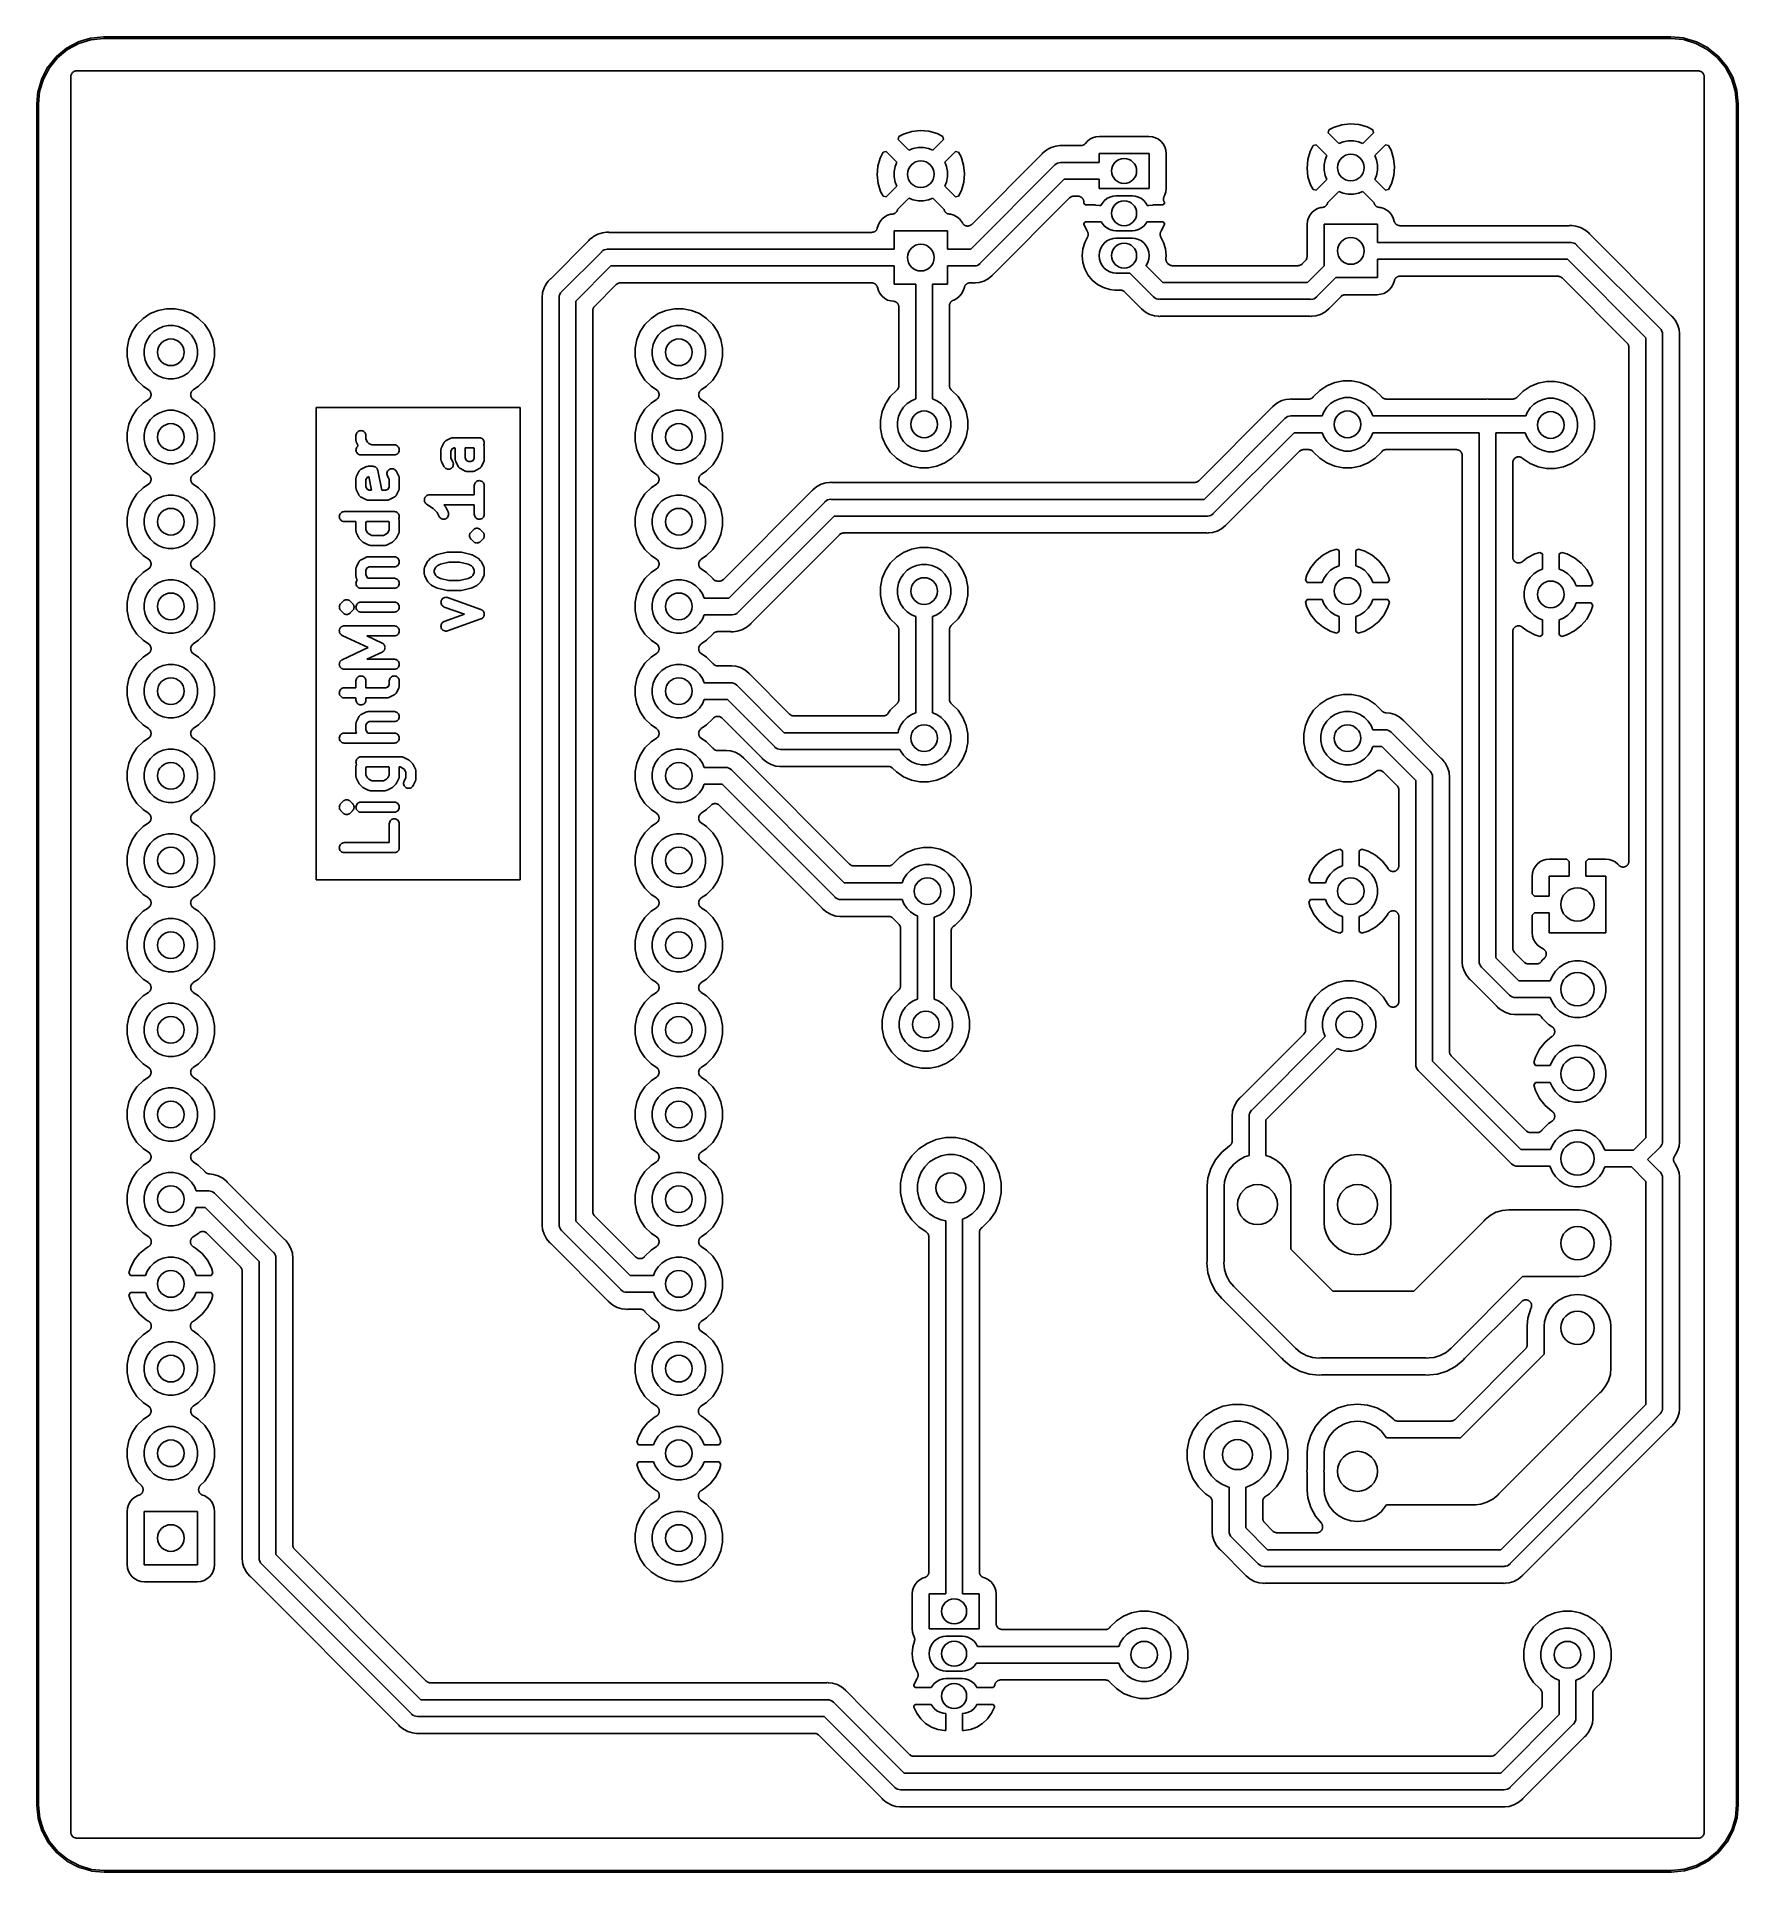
# Model space of a CAD drawing. Extents: x 93 to 144, y -123 to -68.
import ezdxf

# ---------------------------------------------------------------- set-up
doc = ezdxf.new("R2010")
doc.units = 0
doc.layers.add('BLACK', color=7, linetype='CONTINUOUS')

msp = doc.modelspace()

# ---------------------------------------------------------------- linework, layer by layer
at = {"layer": 'BLACK', "linetype": 'CONTINUOUS'}
for p, q in [((93.8697, -68.3199), (94.2131, -68.1343)), ((94.2347, -68.1794), (93.8957, -68.3628)), ((94.2131, -68.1343), (94.2134, -68.1341)), ((94.2131, -68.1343), (94.2131, -68.1343)), ((94.2131, -68.1343), (94.2131, -68.1343)), ((94.2134, -68.1341), (94.2155, -68.1333)), ((94.2155, -68.1333), (94.2176, -68.1324)), ((94.2176, -68.1324), (94.5905, -68.017)), ((94.6029, -68.0655), (94.2347, -68.1794)), ((94.5905, -68.017), (94.5908, -68.0169)), ((94.5908, -68.0169), (94.593, -68.0164)), ((94.593, -68.0164), (94.5952, -68.016)), ((94.5952, -68.016), (94.9834, -67.9752)), ((94.9874, -68.025), (94.6029, -68.0655)), ((94.9834, -67.9752), (94.9838, -67.9752)), ((94.9838, -67.9752), (94.9849, -67.9752)), ((94.9849, -67.9752), (94.9859, -67.975)), ((94.9859, -67.975), (94.9987, -67.975)), ((95.0001, -68.025), (94.9874, -68.025)), ((94.9987, -67.975), (94.9988, -67.975)), ((94.9988, -67.975), (142.001, -67.975)), ((141.999, -68.025), (95.0001, -68.025)), ((142.384, -68.0627), (141.999, -68.025)), ((142.001, -67.975), (142.002, -67.9751)), ((142.002, -67.9751), (142.002, -67.9751)), ((142.002, -67.9751), (142.391, -68.0132)), ((142.753, -68.1741), (142.384, -68.0627)), ((142.391, -68.0132), (142.391, -68.0132)), ((142.391, -68.0132), (142.394, -68.0137)), ((142.394, -68.0137), (142.396, -68.0142)), ((142.396, -68.0142), (142.769, -68.127)), ((143.093, -68.3551), (142.753, -68.1741)), ((142.769, -68.127), (142.769, -68.127)), ((142.769, -68.127), (142.77, -68.1271)), ((142.77, -68.1271), (142.772, -68.128)), ((142.772, -68.128), (142.774, -68.1288)), ((142.774, -68.1288), (143.119, -68.3121)), ((93.3148, -68.8774), (93.5615, -68.5749)), ((93.5987, -68.6084), (93.3551, -68.9071)), ((93.5615, -68.5749), (93.5617, -68.5747)), ((93.5615, -68.5749), (93.5615, -68.5749)), ((93.5615, -68.5749), (93.5615, -68.5749)), ((93.5617, -68.5747), (93.5633, -68.5731)), ((93.5633, -68.5731), (93.5649, -68.5715)), ((93.5649, -68.5715), (93.8657, -68.3227)), ((93.8957, -68.3628), (93.5987, -68.6084)), ((93.8657, -68.3227), (93.8659, -68.3224)), ((93.8659, -68.3224), (93.8679, -68.3212)), ((93.8679, -68.3212), (93.8697, -68.3199)), ((143.392, -68.5987), (143.093, -68.3551)), ((143.119, -68.3121), (143.119, -68.3121)), ((143.119, -68.3121), (143.119, -68.3121)), ((143.119, -68.3121), (143.119, -68.3122)), ((143.119, -68.3122), (143.121, -68.3135)), ((143.121, -68.3135), (143.123, -68.3148)), ((143.123, -68.3148), (143.425, -68.5615)), ((143.637, -68.8957), (143.392, -68.5987)), ((143.425, -68.5615), (143.425, -68.5615)), ((143.425, -68.5615), (143.425, -68.5615)), ((143.425, -68.5615), (143.425, -68.5617)), ((143.425, -68.5617), (143.427, -68.5633)), ((143.427, -68.5633), (143.429, -68.5649)), ((143.429, -68.5649), (143.677, -68.8657)), ((93.0142, -69.6043), (93.127, -69.2306)), ((93.1741, -69.2474), (93.0627, -69.6164)), ((93.127, -69.2306), (93.1271, -69.2303)), ((93.1271, -69.2303), (93.128, -69.2282)), ((93.128, -69.2282), (93.1288, -69.2261)), ((93.1288, -69.2261), (93.3121, -68.8815)), ((93.3551, -68.9071), (93.1741, -69.2474)), ((93.3121, -68.8815), (93.3122, -68.8812)), ((93.3121, -68.8815), (93.3121, -68.8815)), ((93.3121, -68.8815), (93.3121, -68.8815)), ((93.3122, -68.8812), (93.3135, -68.8793)), ((93.3135, -68.8793), (93.3148, -68.8774)), ((94, -69.1726), (94.0018, -69.1562)), ((94, -69.1737), (94, -69.1726)), ((94, -69.1738), (94, -69.1737)), ((94, -69.1738), (94, -69.1738)), ((94, -69.175), (94, -69.1738)), ((94, -121.825), (94, -69.175)), ((94.0018, -69.1562), (94.0036, -69.1398)), ((94.0036, -69.1398), (94.0038, -69.1392)), ((94.0038, -69.1386), (94.0088, -69.1229)), ((94.0038, -69.1392), (94.0038, -69.1386)), ((94.0088, -69.1229), (94.0137, -69.1072)), ((94.0137, -69.1072), (94.014, -69.1066)), ((94.014, -69.1066), (94.0142, -69.1061)), ((94.0142, -69.1061), (94.0221, -69.0916)), ((94.0221, -69.0916), (94.0299, -69.0771)), ((94.0299, -69.0771), (94.0303, -69.0767)), ((94.0303, -69.0767), (94.0306, -69.0761)), ((94.0306, -69.0761), (94.0412, -69.0635)), ((94.0412, -69.0635), (94.0517, -69.0508)), ((94.0517, -69.0508), (94.0522, -69.0504)), ((94.0522, -69.0504), (94.0526, -69.05)), ((94.0526, -69.05), (94.0654, -69.0396)), ((94.0654, -69.0396), (94.0782, -69.0292)), ((94.0782, -69.0292), (94.0787, -69.029)), ((94.0787, -69.029), (94.0792, -69.0286)), ((94.0792, -69.0286), (94.0938, -69.0209)), ((94.0938, -69.0209), (94.1083, -69.0132)), ((94.1083, -69.0132), (94.1089, -69.013)), ((94.1089, -69.013), (94.1094, -69.0127)), ((94.1094, -69.0127), (94.1252, -69.0081)), ((94.1252, -69.0081), (94.141, -69.0033)), ((94.141, -69.0033), (94.1416, -69.0033)), ((94.1416, -69.0033), (94.1422, -69.0031)), ((94.1422, -69.0031), (94.1586, -69.0016)), ((94.1586, -69.0016), (94.175, -69)), ((94.175, -69), (142.825, -69)), ((142.825, -69), (142.826, -69)), ((142.826, -69), (142.826, -69)), ((142.826, -69), (142.826, -69)), ((142.826, -69), (142.827, -69)), ((142.827, -69), (142.844, -69.0018)), ((142.844, -69.0018), (142.86, -69.0036)), ((142.86, -69.0036), (142.861, -69.0038)), ((142.861, -69.0038), (142.861, -69.0038)), ((142.861, -69.0038), (142.877, -69.0088)), ((142.877, -69.0088), (142.893, -69.0137)), ((142.893, -69.0137), (142.893, -69.014)), ((142.893, -69.014), (142.894, -69.0142)), ((142.894, -69.0142), (142.908, -69.0221)), ((142.908, -69.0221), (142.923, -69.0299)), ((142.923, -69.0299), (142.923, -69.0303)), ((142.923, -69.0303), (142.924, -69.0306)), ((142.924, -69.0306), (142.936, -69.0412)), ((142.936, -69.0412), (142.949, -69.0517)), ((142.949, -69.0517), (142.95, -69.0522)), ((142.95, -69.0522), (142.95, -69.0526)), ((142.95, -69.0526), (142.96, -69.0654)), ((142.96, -69.0654), (142.971, -69.0782)), ((142.971, -69.0782), (142.971, -69.0787)), ((142.971, -69.0787), (142.971, -69.0792)), ((142.971, -69.0792), (142.979, -69.0938)), ((142.979, -69.0938), (142.987, -69.1083)), ((142.987, -69.1083), (142.987, -69.1089)), ((142.987, -69.1089), (142.987, -69.1094)), ((142.987, -69.1094), (142.992, -69.1252)), ((142.992, -69.1252), (142.997, -69.141)), ((142.997, -69.141), (142.997, -69.1416)), ((142.997, -69.1416), (142.997, -69.1422)), ((142.997, -69.1422), (142.998, -69.1586)), ((142.998, -69.1586), (143, -69.175)), ((143, -69.175), (143, -121.825)), ((143.821, -69.2347), (143.637, -68.8957)), ((143.677, -68.8657), (143.678, -68.8659)), ((143.678, -68.8659), (143.679, -68.8679)), ((143.679, -68.8679), (143.68, -68.8697)), ((143.68, -68.8697), (143.866, -69.2131)), ((143.935, -69.6029), (143.821, -69.2347)), ((143.866, -69.2131), (143.866, -69.2131)), ((143.866, -69.2131), (143.866, -69.2131)), ((143.866, -69.2131), (143.866, -69.2134)), ((143.866, -69.2134), (143.867, -69.2155)), ((143.867, -69.2155), (143.868, -69.2176)), ((143.868, -69.2176), (143.983, -69.5905)), ((92.9751, -69.9976), (93.0132, -69.6091)), ((93.0132, -69.6087), (93.0137, -69.6065)), ((93.0132, -69.6091), (93.0132, -69.6087)), ((93.0137, -69.6065), (93.0142, -69.6043)), ((93.0627, -69.6164), (93.025, -70.0012)), ((143.975, -69.9874), (143.935, -69.6029)), ((143.983, -69.5905), (143.983, -69.5908)), ((143.983, -69.5908), (143.984, -69.593)), ((143.984, -69.593), (143.984, -69.5952)), ((143.984, -69.5952), (144.025, -69.9834)), ((92.975, -69.9988), (92.9751, -69.9976)), ((92.975, -121.001), (92.975, -69.9988)), ((92.9751, -69.9976), (92.9751, -69.9976)), ((93.025, -70.0012), (93.025, -121)), ((143.975, -70.0001), (143.975, -69.9874)), ((143.975, -120.999), (143.975, -70.0001)), ((144.025, -69.9834), (144.025, -69.9838)), ((144.025, -69.9838), (144.025, -69.9849)), ((144.025, -69.9849), (144.025, -69.9859)), ((144.025, -69.9859), (144.025, -69.9987)), ((144.025, -69.9987), (144.025, -69.9988)), ((144.025, -69.9988), (144.025, -121.001)), ((118.841, -70.9672), (118.818, -71.0588)), ((118.979, -70.8931), (118.841, -70.9672)), ((119.226, -70.8146), (118.979, -70.8931)), ((119.482, -70.7858), (119.226, -70.8146)), ((119.739, -70.8075), (119.482, -70.7858)), ((119.986, -70.8789), (119.739, -70.8075)), ((120.16, -70.9686), (119.986, -70.8789)), ((120.182, -71.0588), (120.16, -70.9686)), ((124.655, -71.0034), (124.566, -71.0506)), ((124.75, -70.9744), (124.655, -71.0034)), ((124.859, -70.9637), (124.75, -70.9744)), ((126.341, -70.9637), (124.859, -70.9637)), ((126.45, -70.9744), (126.341, -70.9637)), ((126.545, -71.0034), (126.45, -70.9744)), ((126.634, -71.0506), (126.545, -71.0034)), ((131.741, -70.7672), (131.718, -70.8588)), ((131.718, -70.8588), (132.042, -71.1825)), ((131.879, -70.6931), (131.741, -70.7672)), ((132.126, -70.6146), (131.879, -70.6931)), ((132.382, -70.5858), (132.126, -70.6146)), ((132.639, -70.6075), (132.382, -70.5858)), ((132.886, -70.6789), (132.639, -70.6075)), ((132.758, -71.1825), (133.082, -70.8588)), ((133.06, -70.7686), (132.886, -70.6789)), ((133.082, -70.8588), (133.06, -70.7686)), ((118.369, -71.4402), (118.279, -71.6138)), ((118.459, -71.418), (118.369, -71.4402)), ((118.782, -71.7417), (118.459, -71.418)), ((118.818, -71.0588), (119.142, -71.3825)), ((119.142, -71.3825), (119.267, -71.3307)), ((119.267, -71.3307), (119.421, -71.3)), ((119.421, -71.3), (119.579, -71.3)), ((119.579, -71.3), (119.733, -71.3307)), ((119.733, -71.3307), (119.858, -71.3825)), ((119.858, -71.3825), (120.182, -71.0588)), ((120.541, -71.418), (120.218, -71.7417)), ((120.633, -71.4406), (120.541, -71.418)), ((120.707, -71.5792), (120.633, -71.4406)), ((123.132, -71.4964), (121.026, -73.6019)), ((123.136, -71.4907), (123.132, -71.4964)), ((123.142, -71.4856), (123.136, -71.4907)), ((123.143, -71.4837), (123.142, -71.4856)), ((123.161, -71.4614), (123.143, -71.4837)), ((123.238, -71.3983), (123.161, -71.4614)), ((123.277, -71.3667), (123.238, -71.3983)), ((123.238, -71.3983), (123.238, -71.3983)), ((123.348, -71.3285), (123.277, -71.3667)), ((123.409, -71.2963), (123.348, -71.3285)), ((123.348, -71.3285), (123.348, -71.3285)), ((123.551, -71.253), (123.409, -71.2963)), ((123.671, -71.2412), (123.551, -71.253)), ((123.7, -71.2383), (123.671, -71.2412)), ((123.671, -71.2412), (123.671, -71.2412)), ((123.729, -71.2412), (123.7, -71.2383)), ((123.736, -71.2412), (123.729, -71.2412)), ((123.743, -71.242), (123.736, -71.2412)), ((123.746, -71.242), (123.743, -71.242)), ((124.301, -71.242), (123.746, -71.242)), ((124.309, -71.2413), (124.301, -71.242)), ((124.317, -71.2413), (124.309, -71.2413)), ((124.326, -71.2396), (124.317, -71.2413)), ((124.335, -71.2387), (124.326, -71.2396)), ((124.343, -71.2364), (124.335, -71.2387)), ((124.35, -71.235), (124.343, -71.2364)), ((124.359, -71.2315), (124.35, -71.235)), ((124.368, -71.2288), (124.359, -71.2315)), ((124.375, -71.2252), (124.368, -71.2288)), ((124.382, -71.2223), (124.375, -71.2252)), ((124.39, -71.2172), (124.382, -71.2223)), ((124.398, -71.2128), (124.39, -71.2172)), ((124.404, -71.2079), (124.398, -71.2128)), ((124.411, -71.2037), (124.404, -71.2079)), ((124.417, -71.1971), (124.411, -71.2037)), ((124.425, -71.1912), (124.417, -71.1971)), ((124.429, -71.1853), (124.425, -71.1912)), ((124.435, -71.1799), (124.429, -71.1853)), ((124.437, -71.178), (124.435, -71.1799)), ((124.489, -71.1141), (124.437, -71.178)), ((124.566, -71.0506), (124.489, -71.1141)), ((124.85, -71.75), (124.85, -71.475)), ((124.85, -71.475), (126.35, -71.475)), ((126.35, -71.475), (126.35, -72.525)), ((126.711, -71.114), (126.634, -71.0506)), ((126.774, -71.1914), (126.711, -71.114)), ((126.822, -71.2797), (126.774, -71.1914)), ((126.851, -71.3754), (126.822, -71.2797)), ((126.861, -71.4836), (126.851, -71.3754)), ((126.861, -72.5164), (126.861, -71.4836)), ((131.179, -71.4138), (131.108, -71.6614)), ((131.269, -71.2402), (131.179, -71.4138)), ((131.359, -71.218), (131.269, -71.2402)), ((131.682, -71.5417), (131.359, -71.218)), ((131.631, -71.6666), (131.682, -71.5417)), ((132.042, -71.1825), (132.167, -71.1307)), ((132.167, -71.1307), (132.321, -71.1)), ((132.321, -71.1), (132.479, -71.1)), ((132.479, -71.1), (132.633, -71.1307)), ((132.633, -71.1307), (132.758, -71.1825)), ((133.441, -71.218), (133.118, -71.5417)), ((133.118, -71.5417), (133.169, -71.6666)), ((133.533, -71.2406), (133.441, -71.218)), ((133.607, -71.3792), (133.533, -71.2406)), ((133.685, -71.6259), (133.607, -71.3792)), ((118.208, -71.8614), (118.186, -72.1181)), ((118.279, -71.6138), (118.208, -71.8614)), ((118.7, -72.0212), (118.731, -71.8666)), ((118.7, -72.1788), (118.7, -72.0212)), ((118.731, -71.8666), (118.782, -71.7417)), ((120.218, -71.7417), (120.269, -71.8666)), ((120.269, -71.8666), (120.3, -72.0212)), ((120.3, -72.0212), (120.3, -72.1788)), ((120.785, -71.8259), (120.707, -71.5792)), ((120.814, -72.0819), (120.785, -71.8259)), ((120.792, -72.3386), (120.814, -72.0819)), ((120.996, -74.35), (123.515, -71.8319)), ((123.515, -71.8319), (123.522, -71.8224)), ((123.522, -71.8224), (123.56, -71.7911)), ((123.56, -71.7911), (123.604, -71.7679)), ((123.604, -71.7679), (123.651, -71.7536)), ((123.651, -71.7536), (123.688, -71.75)), ((123.688, -71.75), (123.7, -71.7488)), ((123.688, -71.75), (123.688, -71.75)), ((123.7, -71.7488), (123.712, -71.75)), ((123.712, -71.75), (124.85, -71.75)), ((131.108, -71.6614), (131.086, -71.9181)), ((131.086, -71.9181), (131.115, -72.1741)), ((131.6, -71.8212), (131.631, -71.6666)), ((131.6, -71.9788), (131.6, -71.8212)), ((131.631, -72.1334), (131.6, -71.9788)), ((133.169, -71.6666), (133.2, -71.8212)), ((133.2, -71.9788), (133.169, -72.1334)), ((133.2, -71.8212), (133.2, -71.9788)), ((133.714, -71.8819), (133.685, -71.6259)), ((133.692, -72.1386), (133.714, -71.8819)), ((118.186, -72.1181), (118.215, -72.3741)), ((118.215, -72.3741), (118.293, -72.6208)), ((118.293, -72.6208), (118.367, -72.7594)), ((118.459, -72.782), (118.782, -72.4583)), ((118.731, -72.3334), (118.7, -72.1788)), ((118.782, -72.4583), (118.731, -72.3334)), ((120.269, -72.3334), (120.218, -72.4583)), ((120.218, -72.4583), (120.541, -72.782)), ((120.3, -72.1788), (120.269, -72.3334)), ((120.631, -72.7598), (120.721, -72.5862)), ((120.721, -72.5862), (120.792, -72.3386)), ((123.804, -72.25), (121.285, -74.7681)), ((124.85, -72.25), (123.804, -72.25)), ((124.85, -72.525), (124.85, -72.25)), ((126.35, -72.525), (124.85, -72.525)), ((126.822, -72.7203), (126.851, -72.6246)), ((126.851, -72.6246), (126.861, -72.5164)), ((131.115, -72.1741), (131.193, -72.4208)), ((131.193, -72.4208), (131.267, -72.5594)), ((131.267, -72.5594), (131.359, -72.582)), ((131.359, -72.582), (131.682, -72.2583)), ((131.682, -72.2583), (131.631, -72.1334)), ((132.042, -72.6175), (131.704, -72.9557)), ((132.167, -72.6693), (132.042, -72.6175)), ((132.758, -72.6175), (132.633, -72.6693)), ((133.097, -72.9558), (132.758, -72.6175)), ((133.169, -72.1334), (133.118, -72.2583)), ((133.118, -72.2583), (133.441, -72.582)), ((133.441, -72.582), (133.531, -72.5598)), ((133.531, -72.5598), (133.621, -72.3862)), ((133.621, -72.3862), (133.692, -72.1386)), ((118.367, -72.7594), (118.459, -72.782)), ((118.781, -73.2125), (118.774, -73.222)), ((118.784, -73.2078), (118.781, -73.2125)), ((118.787, -73.2035), (118.784, -73.2078)), ((118.791, -73.1925), (118.787, -73.2035)), ((118.797, -73.1819), (118.791, -73.1925)), ((118.798, -73.1768), (118.797, -73.1819)), ((118.8, -73.172), (118.798, -73.1768)), ((118.802, -73.1604), (118.8, -73.172)), ((118.804, -73.1557), (118.802, -73.1604)), ((119.142, -72.8175), (118.804, -73.1557)), ((119.267, -72.8693), (119.142, -72.8175)), ((119.421, -72.9), (119.267, -72.8693)), ((119.579, -72.9), (119.421, -72.9)), ((119.733, -72.8693), (119.579, -72.9)), ((119.858, -72.8175), (119.733, -72.8693)), ((120.197, -73.1558), (119.858, -72.8175)), ((120.197, -73.158), (120.197, -73.1558)), ((120.199, -73.1697), (120.197, -73.158)), ((120.201, -73.1745), (120.199, -73.1697)), ((120.203, -73.1796), (120.201, -73.1745)), ((120.208, -73.1903), (120.203, -73.1796)), ((120.212, -73.2013), (120.208, -73.1903)), ((120.215, -73.2057), (120.212, -73.2013)), ((120.217, -73.2104), (120.215, -73.2057)), ((120.224, -73.22), (120.217, -73.2104)), ((120.541, -72.782), (120.631, -72.7598)), ((121.668, -75.1036), (123.963, -72.8093)), ((123.963, -72.8088), (123.964, -72.8075)), ((123.963, -72.8093), (123.963, -72.8088)), ((123.963, -72.8088), (123.963, -72.8088)), ((123.963, -72.8088), (123.963, -72.8088)), ((123.964, -72.8075), (123.977, -72.7975)), ((123.977, -72.7975), (123.99, -72.7872)), ((123.99, -72.7868), (123.991, -72.7862)), ((123.99, -72.7872), (123.99, -72.7868)), ((123.991, -72.7862), (124.006, -72.7788)), ((124.006, -72.7788), (124.02, -72.7712)), ((124.02, -72.7712), (124.021, -72.7709)), ((124.021, -72.7705), (124.037, -72.766)), ((124.021, -72.7709), (124.021, -72.7705)), ((124.037, -72.766), (124.052, -72.7613)), ((124.052, -72.7613), (124.053, -72.7612)), ((124.053, -72.7612), (124.054, -72.761)), ((124.054, -72.761), (124.07, -72.7596)), ((124.07, -72.7596), (124.086, -72.758)), ((124.086, -72.758), (124.215, -72.758)), ((124.215, -72.758), (124.218, -72.758)), ((124.218, -72.758), (124.222, -72.7585)), ((124.222, -72.7585), (124.227, -72.7584)), ((124.227, -72.7584), (124.239, -72.7604)), ((124.239, -72.7604), (124.251, -72.7618)), ((124.251, -72.7618), (124.256, -72.7632)), ((124.256, -72.7632), (124.26, -72.764)), ((124.26, -72.764), (124.272, -72.7684)), ((124.272, -72.7684), (124.284, -72.7722)), ((124.284, -72.7722), (124.288, -72.7744)), ((124.288, -72.7744), (124.292, -72.776)), ((124.292, -72.776), (124.303, -72.7826)), ((124.303, -72.7826), (124.314, -72.7886)), ((124.314, -72.7886), (124.317, -72.7915)), ((124.317, -72.7915), (124.321, -72.794)), ((124.321, -72.794), (124.331, -72.8025)), ((124.331, -72.8025), (124.34, -72.8106)), ((124.34, -72.8106), (124.343, -72.8141)), ((124.343, -72.8141), (124.346, -72.8172)), ((124.346, -72.8172), (124.354, -72.8274)), ((124.354, -72.8274), (124.362, -72.8372)), ((124.362, -72.8372), (124.364, -72.8412)), ((124.364, -72.8412), (124.366, -72.8449)), ((124.366, -72.8449), (124.372, -72.8563)), ((124.372, -72.8563), (124.377, -72.8674)), ((124.377, -72.8674), (124.379, -72.8718)), ((124.379, -72.8718), (124.381, -72.876)), ((124.381, -72.876), (124.383, -72.8882)), ((124.383, -72.8882), (124.387, -72.9002)), ((124.387, -72.9002), (124.387, -72.9048)), ((124.387, -72.9048), (124.388, -72.9092)), ((124.388, -72.9557), (124.387, -72.9638)), ((124.387, -72.9638), (124.427, -73.016)), ((124.388, -72.9092), (124.389, -72.9217)), ((124.39, -72.9433), (124.388, -72.9557)), ((124.389, -72.9217), (124.39, -72.9342)), ((124.39, -72.9342), (124.39, -72.9388)), ((124.39, -72.9388), (124.39, -72.9433)), ((124.427, -73.016), (124.693, -73.016)), ((124.693, -73.016), (124.695, -73.016)), ((124.695, -73.016), (124.703, -73.0168)), ((124.703, -73.0168), (124.71, -73.0169)), ((124.71, -73.0169), (124.719, -73.0187)), ((124.719, -73.0187), (124.729, -73.0198)), ((124.729, -73.0198), (124.736, -73.0221)), ((124.736, -73.0221), (124.743, -73.0235)), ((124.743, -73.0235), (124.75, -73.0256)), ((124.75, -73.0256), (124.859, -73.0363)), ((124.859, -73.0363), (124.905, -73.0363)), ((124.905, -73.0363), (124.936, -72.9769)), ((124.936, -72.9769), (125.002, -72.897)), ((125.002, -72.897), (125.082, -72.8314)), ((125.082, -72.8314), (125.173, -72.7826)), ((125.173, -72.7826), (125.272, -72.7526)), ((125.272, -72.7526), (125.349, -72.745)), ((125.349, -72.745), (125.851, -72.745)), ((125.851, -72.745), (125.928, -72.7526)), ((125.928, -72.7526), (126.027, -72.7826)), ((126.027, -72.7826), (126.118, -72.8314)), ((126.118, -72.8314), (126.198, -72.897)), ((126.198, -72.897), (126.264, -72.9769)), ((126.264, -72.9769), (126.295, -73.0363)), ((126.295, -73.0363), (126.341, -73.0363)), ((126.341, -73.0363), (126.45, -73.0256)), ((126.45, -73.0256), (126.457, -73.0235)), ((126.457, -73.0235), (126.459, -73.0228)), ((126.459, -73.0228), (126.466, -73.0215)), ((126.466, -73.0215), (126.473, -73.0193)), ((126.473, -73.0193), (126.483, -73.0184)), ((126.483, -73.0184), (126.492, -73.0166)), ((126.492, -73.0166), (126.5, -73.0167)), ((126.5, -73.0167), (126.507, -73.016)), ((126.507, -73.016), (126.773, -73.016)), ((126.773, -73.016), (126.812, -72.9647)), ((126.779, -72.8469), (126.78, -72.8364)), ((126.78, -72.8534), (126.779, -72.8469)), ((126.78, -72.8258), (126.781, -72.8194)), ((126.78, -72.8364), (126.78, -72.8258)), ((126.78, -72.86), (126.78, -72.8534)), ((126.782, -72.8703), (126.78, -72.86)), ((126.781, -72.8194), (126.782, -72.8128)), ((126.782, -72.8128), (126.785, -72.8027)), ((126.783, -72.8808), (126.782, -72.8703)), ((126.785, -72.8871), (126.783, -72.8808)), ((126.785, -72.8027), (126.787, -72.7923)), ((126.787, -72.8935), (126.785, -72.8871)), ((126.787, -72.7923), (126.789, -72.7863)), ((126.791, -72.9033), (126.787, -72.8935)), ((126.789, -72.7863), (126.791, -72.78)), ((126.791, -72.78), (126.796, -72.7705)), ((126.794, -72.9133), (126.791, -72.9033)), ((126.795, -72.9155), (126.794, -72.9133)), ((126.806, -72.9393), (126.795, -72.9155)), ((126.796, -72.7705), (126.8, -72.7608)), ((126.8, -72.7608), (126.822, -72.7203)), ((126.812, -72.9647), (126.806, -72.9393)), ((131.316, -73.1756), (131.239, -73.2391)), ((131.405, -73.1284), (131.316, -73.1756)), ((131.5, -73.0994), (131.405, -73.1284)), ((131.55, -73.0945), (131.5, -73.0994)), ((131.562, -73.0922), (131.55, -73.0945)), ((131.573, -73.0906), (131.562, -73.0922)), ((131.578, -73.0888), (131.573, -73.0906)), ((131.583, -73.0878), (131.578, -73.0888)), ((131.594, -73.0833), (131.583, -73.0878)), ((131.606, -73.0794), (131.594, -73.0833)), ((131.61, -73.0768), (131.606, -73.0794)), ((131.615, -73.0748), (131.61, -73.0768)), ((131.625, -73.0682), (131.615, -73.0748)), ((131.635, -73.0622), (131.625, -73.0682)), ((131.639, -73.0588), (131.635, -73.0622)), ((131.643, -73.0559), (131.639, -73.0588)), ((131.652, -73.0475), (131.643, -73.0559)), ((131.661, -73.0396), (131.652, -73.0475)), ((131.664, -73.0355), (131.661, -73.0396)), ((131.668, -73.0318), (131.664, -73.0355)), ((131.674, -73.022), (131.668, -73.0318)), ((131.681, -73.0125), (131.674, -73.022)), ((131.684, -73.0078), (131.681, -73.0125)), ((131.687, -73.0035), (131.684, -73.0078)), ((131.691, -72.9925), (131.687, -73.0035)), ((131.697, -72.9819), (131.691, -72.9925)), ((131.698, -72.9768), (131.697, -72.9819)), ((131.7, -72.972), (131.698, -72.9768)), ((131.702, -72.9604), (131.7, -72.972)), ((131.704, -72.9557), (131.702, -72.9604)), ((132.321, -72.7), (132.167, -72.6693)), ((132.479, -72.7), (132.321, -72.7)), ((132.633, -72.6693), (132.479, -72.7)), ((133.097, -72.958), (133.097, -72.9558)), ((133.099, -72.9697), (133.097, -72.958)), ((133.101, -72.9745), (133.099, -72.9697)), ((133.103, -72.9796), (133.101, -72.9745)), ((133.108, -72.9903), (133.103, -72.9796)), ((133.112, -73.0013), (133.108, -72.9903)), ((133.115, -73.0057), (133.112, -73.0013)), ((133.117, -73.0104), (133.115, -73.0057)), ((133.124, -73.02), (133.117, -73.0104)), ((133.131, -73.0299), (133.124, -73.02)), ((133.135, -73.0337), (133.131, -73.0299)), ((133.138, -73.0379), (133.135, -73.0337)), ((133.146, -73.0458), (133.138, -73.0379)), ((133.155, -73.0543), (133.146, -73.0458)), ((133.159, -73.0573), (133.155, -73.0543)), ((133.163, -73.0608), (133.159, -73.0573)), ((133.173, -73.0669), (133.163, -73.0608)), ((133.183, -73.0736), (133.173, -73.0669)), ((133.188, -73.0757), (133.183, -73.0736)), ((133.192, -73.0784), (133.188, -73.0757)), ((133.203, -73.0824), (133.192, -73.0784)), ((133.214, -73.0871), (133.203, -73.0824)), ((133.219, -73.0882), (133.214, -73.0871)), ((133.224, -73.09), (133.219, -73.0882)), ((133.236, -73.0917), (133.224, -73.09)), ((133.248, -73.0942), (133.236, -73.0917)), ((133.25, -73.0945), (133.248, -73.0942)), ((133.3, -73.0994), (133.25, -73.0945)), ((133.395, -73.1284), (133.3, -73.0994)), ((133.484, -73.1756), (133.395, -73.1284)), ((133.561, -73.239), (133.484, -73.1756)), ((118.172, -73.7649), (118.166, -73.772)), ((118.176, -73.7579), (118.172, -73.7649)), ((118.18, -73.7514), (118.176, -73.7579)), ((118.184, -73.7429), (118.18, -73.7514)), ((118.188, -73.7348), (118.184, -73.7429)), ((118.19, -73.7273), (118.188, -73.7348)), ((118.194, -73.72), (118.19, -73.7273)), ((118.228, -73.6047), (118.194, -73.7169)), ((118.194, -73.7169), (118.194, -73.7181)), ((118.194, -73.7181), (118.194, -73.72)), ((118.276, -73.5164), (118.228, -73.6047)), ((118.339, -73.4391), (118.276, -73.5164)), ((118.416, -73.3756), (118.339, -73.4391)), ((118.505, -73.3284), (118.416, -73.3756)), ((118.6, -73.2993), (118.505, -73.3284)), ((118.65, -73.2945), (118.6, -73.2993)), ((118.662, -73.2922), (118.65, -73.2945)), ((118.673, -73.2906), (118.662, -73.2922)), ((118.678, -73.2888), (118.673, -73.2906)), ((118.683, -73.2878), (118.678, -73.2888)), ((118.694, -73.2833), (118.683, -73.2878)), ((118.706, -73.2794), (118.694, -73.2833)), ((118.71, -73.2768), (118.706, -73.2794)), ((118.715, -73.2748), (118.71, -73.2768)), ((118.725, -73.2682), (118.715, -73.2748)), ((118.735, -73.2622), (118.725, -73.2682)), ((118.739, -73.2588), (118.735, -73.2622)), ((118.743, -73.2559), (118.739, -73.2588)), ((118.752, -73.2475), (118.743, -73.2559)), ((118.761, -73.2396), (118.752, -73.2475)), ((118.764, -73.2355), (118.761, -73.2396)), ((118.768, -73.2318), (118.764, -73.2355)), ((118.774, -73.222), (118.768, -73.2318)), ((120.231, -73.2299), (120.224, -73.22)), ((120.235, -73.2337), (120.231, -73.2299)), ((120.238, -73.2379), (120.235, -73.2337)), ((120.246, -73.2458), (120.238, -73.2379)), ((120.255, -73.2543), (120.246, -73.2458)), ((120.259, -73.2573), (120.255, -73.2543)), ((120.263, -73.2608), (120.259, -73.2573)), ((120.273, -73.2669), (120.263, -73.2608)), ((120.283, -73.2736), (120.273, -73.2669)), ((120.288, -73.2757), (120.283, -73.2736)), ((120.292, -73.2784), (120.288, -73.2757)), ((120.303, -73.2824), (120.292, -73.2784)), ((120.314, -73.2871), (120.303, -73.2824)), ((120.319, -73.2882), (120.314, -73.2871)), ((120.324, -73.29), (120.319, -73.2882)), ((120.336, -73.2917), (120.324, -73.29)), ((120.348, -73.2942), (120.336, -73.2917)), ((120.35, -73.2945), (120.348, -73.2942)), ((120.4, -73.2994), (120.35, -73.2945)), ((120.495, -73.3284), (120.4, -73.2994)), ((120.584, -73.3756), (120.495, -73.3284)), ((120.661, -73.439), (120.584, -73.3756)), ((120.724, -73.5164), (120.661, -73.439)), ((120.748, -73.5606), (120.724, -73.5164)), ((120.753, -73.5673), (120.748, -73.5606)), ((120.756, -73.5745), (120.753, -73.5673)), ((120.762, -73.5815), (120.756, -73.5745)), ((120.767, -73.589), (120.762, -73.5815)), ((120.773, -73.5947), (120.767, -73.589)), ((120.778, -73.601), (120.773, -73.5947)), ((120.785, -73.6068), (120.778, -73.601)), ((120.791, -73.6132), (120.785, -73.6068)), ((120.798, -73.6177), (120.791, -73.6132)), ((120.804, -73.6229), (120.798, -73.6177)), ((120.812, -73.6272), (120.804, -73.6229)), ((120.82, -73.6323), (120.812, -73.6272)), ((120.827, -73.6354), (120.82, -73.6323)), ((120.834, -73.6392), (120.827, -73.6354)), ((120.843, -73.6419), (120.834, -73.6392)), ((120.851, -73.6454), (120.843, -73.6419)), ((120.859, -73.647), (120.851, -73.6454)), ((120.867, -73.6494), (120.859, -73.647)), ((120.876, -73.6504), (120.867, -73.6494)), ((120.884, -73.6522), (120.876, -73.6504)), ((120.893, -73.6523), (120.884, -73.6522)), ((120.901, -73.6531), (120.893, -73.6523)), ((120.91, -73.6523), (120.901, -73.6531)), ((120.919, -73.6524), (120.91, -73.6523)), ((120.927, -73.6509), (120.919, -73.6524)), ((120.935, -73.6501), (120.927, -73.6509)), ((120.943, -73.6476), (120.935, -73.6501)), ((120.952, -73.6459), (120.943, -73.6476)), ((120.96, -73.6429), (120.952, -73.6459)), ((120.967, -73.6406), (120.96, -73.6429)), ((120.975, -73.6365), (120.967, -73.6406)), ((120.984, -73.633), (120.975, -73.6365)), ((120.991, -73.6286), (120.984, -73.633)), ((120.998, -73.6249), (120.991, -73.6286)), ((121.005, -73.6192), (120.998, -73.6249)), ((121.012, -73.6143), (121.005, -73.6192)), ((121.018, -73.6086), (121.012, -73.6143)), ((121.024, -73.6036), (121.018, -73.6086)), ((121.026, -73.6019), (121.024, -73.6036)), ((124.427, -73.524), (124.388, -73.5753)), ((124.388, -73.5753), (124.394, -73.6007)), ((124.394, -73.6007), (124.479, -73.7875)), ((124.915, -73.524), (124.427, -73.524)), ((124.936, -73.5631), (124.915, -73.524)), ((125.002, -73.643), (124.936, -73.5631)), ((125.082, -73.7086), (125.002, -73.643)), ((125.173, -73.7574), (125.082, -73.7086)), ((125.272, -73.7874), (125.173, -73.7574)), ((126.027, -73.7574), (125.928, -73.7874)), ((126.118, -73.7086), (126.027, -73.7574)), ((126.198, -73.643), (126.118, -73.7086)), ((126.264, -73.5631), (126.198, -73.643)), ((126.285, -73.524), (126.264, -73.5631)), ((126.773, -73.524), (126.285, -73.524)), ((126.721, -73.7875), (126.806, -73.6007)), ((126.812, -73.5753), (126.773, -73.524)), ((126.806, -73.6007), (126.812, -73.5753)), ((131.099, -73.5004), (131.089, -73.6086)), ((131.089, -73.6086), (131.089, -74.5668)), ((131.128, -73.4047), (131.099, -73.5004)), ((131.176, -73.3164), (131.128, -73.4047)), ((131.239, -73.2391), (131.176, -73.3164)), ((131.6, -74.8464), (131.6, -73.6)), ((131.6, -73.6), (133.2, -73.6)), ((133.2, -73.6), (133.2, -74.15)), ((133.624, -73.3164), (133.561, -73.239)), ((133.672, -73.4047), (133.624, -73.3164)), ((133.705, -73.516), (133.672, -73.4047)), ((133.706, -73.5177), (133.705, -73.516)), ((133.709, -73.525), (133.706, -73.5177)), ((133.711, -73.5326), (133.709, -73.525)), ((133.715, -73.5407), (133.711, -73.5326)), ((133.719, -73.5493), (133.715, -73.5407)), ((133.723, -73.5558), (133.719, -73.5493)), ((133.727, -73.5628), (133.723, -73.5558)), ((133.733, -73.57), (133.727, -73.5628)), ((133.738, -73.5777), (133.733, -73.57)), ((133.743, -73.5833), (133.738, -73.5777)), ((133.748, -73.5894), (133.743, -73.5833)), ((133.755, -73.5954), (133.748, -73.5894)), ((133.762, -73.6019), (133.755, -73.5954)), ((133.768, -73.6063), (133.762, -73.6019)), ((133.774, -73.6114), (133.768, -73.6063)), ((133.782, -73.6158), (133.774, -73.6114)), ((133.79, -73.621), (133.782, -73.6158)), ((133.797, -73.624), (133.79, -73.621)), ((133.804, -73.6278), (133.797, -73.624)), ((133.813, -73.6306), (133.804, -73.6278)), ((133.822, -73.6342), (133.813, -73.6306)), ((133.829, -73.6358), (133.822, -73.6342)), ((133.837, -73.6382), (133.829, -73.6358)), ((133.846, -73.6392), (133.837, -73.6382)), ((133.855, -73.6411), (133.846, -73.6392)), ((133.863, -73.6411), (133.855, -73.6411)), ((133.871, -73.642), (133.863, -73.6411)), ((133.873, -73.642), (133.871, -73.642)), ((138.954, -73.642), (133.873, -73.642)), ((138.962, -73.6413), (138.954, -73.642)), ((138.969, -73.6414), (138.962, -73.6413)), ((138.971, -73.6412), (138.969, -73.6414)), ((139, -73.6383), (138.971, -73.6412)), ((139.029, -73.6412), (139, -73.6383)), ((139.149, -73.653), (139.029, -73.6412)), ((139.029, -73.6412), (139.029, -73.6412)), ((139.291, -73.6963), (139.149, -73.653)), ((139.423, -73.7667), (139.291, -73.6963)), ((139.539, -73.8614), (139.423, -73.7667)), ((109.532, -74.0964), (108.396, -75.2316)), ((109.536, -74.0907), (109.532, -74.0964)), ((109.542, -74.0856), (109.536, -74.0907)), ((109.543, -74.0837), (109.542, -74.0856)), ((109.561, -74.0614), (109.543, -74.0837)), ((109.657, -73.9831), (109.561, -74.0614)), ((109.677, -73.9667), (109.657, -73.9831)), ((109.657, -73.9831), (109.657, -73.9831)), ((109.774, -73.9148), (109.677, -73.9667)), ((109.809, -73.8963), (109.774, -73.9148)), ((109.774, -73.9148), (109.774, -73.9148)), ((109.951, -73.853), (109.809, -73.8963)), ((110.071, -73.8412), (109.951, -73.853)), ((110.1, -73.8383), (110.071, -73.8412)), ((110.071, -73.8412), (110.071, -73.8412)), ((110.129, -73.8412), (110.1, -73.8383)), ((110.136, -73.8412), (110.129, -73.8412)), ((110.143, -73.842), (110.136, -73.8412)), ((110.146, -73.842), (110.143, -73.842)), ((118.027, -73.842), (110.146, -73.842)), ((118.035, -73.8412), (118.027, -73.842)), ((118.043, -73.8413), (118.035, -73.8412)), ((118.052, -73.8396), (118.043, -73.8413)), ((118.061, -73.8387), (118.052, -73.8396)), ((118.068, -73.8364), (118.061, -73.8387)), ((118.076, -73.8349), (118.068, -73.8364)), ((118.085, -73.8315), (118.076, -73.8349)), ((118.093, -73.8288), (118.085, -73.8315)), ((118.1, -73.8251), (118.093, -73.8288)), ((118.108, -73.8221), (118.1, -73.8251)), ((118.115, -73.8171), (118.108, -73.8221)), ((118.124, -73.8128), (118.115, -73.8171)), ((118.13, -73.8078), (118.124, -73.8128)), ((118.136, -73.8035), (118.13, -73.8078)), ((118.143, -73.797), (118.136, -73.8035)), ((118.15, -73.7912), (118.143, -73.797)), ((118.155, -73.7851), (118.15, -73.7912)), ((118.161, -73.7796), (118.155, -73.7851)), ((118.166, -73.772), (118.161, -73.7796)), ((118.7, -74.35), (118.7, -73.8)), ((118.7, -73.8), (120.3, -73.8)), ((120.3, -73.8), (120.3, -74.35)), ((124.416, -74.1428), (124.357, -74.3375)), ((124.5, -73.9849), (124.416, -74.1428)), ((124.479, -73.7875), (124.488, -73.8005)), ((124.488, -73.8005), (124.49, -73.8025)), ((124.49, -73.8025), (124.495, -73.8118)), ((124.495, -73.8118), (124.501, -73.8206)), ((124.504, -73.9751), (124.5, -73.9849)), ((124.501, -73.8206), (124.503, -73.8266)), ((124.503, -73.8266), (124.506, -73.8323)), ((124.509, -73.9656), (124.504, -73.9751)), ((124.506, -73.8323), (124.51, -73.8424)), ((124.511, -73.9594), (124.509, -73.9656)), ((124.51, -73.8424), (124.514, -73.8522)), ((124.513, -73.9534), (124.511, -73.9594)), ((124.516, -73.943), (124.513, -73.9534)), ((124.514, -73.8522), (124.515, -73.8586)), ((124.515, -73.8586), (124.517, -73.8648)), ((124.518, -73.9327), (124.516, -73.943)), ((124.517, -73.8648), (124.518, -73.8753)), ((124.518, -73.8753), (124.52, -73.8857)), ((124.519, -73.9263), (124.518, -73.9327)), ((124.52, -73.9199), (124.519, -73.9263)), ((124.52, -73.8857), (124.52, -73.8922)), ((124.52, -73.8922), (124.521, -73.8987)), ((124.521, -73.8987), (124.52, -73.9093)), ((124.52, -73.9093), (124.52, -73.9199)), ((124.888, -74.3381), (124.936, -74.2469)), ((124.936, -74.2469), (125.002, -74.167)), ((125.002, -74.167), (125.082, -74.1014)), ((125.082, -74.1014), (125.173, -74.0526)), ((125.173, -74.0526), (125.272, -74.0226)), ((125.349, -73.795), (125.272, -73.7874)), ((125.272, -74.0226), (125.349, -74.015)), ((125.851, -73.795), (125.349, -73.795)), ((125.349, -74.015), (125.851, -74.015)), ((125.928, -73.7874), (125.851, -73.795)), ((125.851, -74.015), (125.928, -74.0226)), ((125.928, -74.0226), (126.027, -74.0526)), ((126.027, -74.0526), (126.118, -74.1014)), ((126.118, -74.1014), (126.198, -74.167)), ((126.198, -74.167), (126.264, -74.2469)), ((126.264, -74.2469), (126.312, -74.3381)), ((126.679, -73.8962), (126.68, -73.8898)), ((126.68, -73.9068), (126.679, -73.8962)), ((126.68, -73.8833), (126.682, -73.8729)), ((126.68, -73.8898), (126.68, -73.8833)), ((126.68, -73.9175), (126.68, -73.9068)), ((126.681, -73.9238), (126.68, -73.9175)), ((126.681, -73.9303), (126.681, -73.9238)), ((126.684, -73.9406), (126.681, -73.9303)), ((126.682, -73.8729), (126.684, -73.8624)), ((126.684, -73.8624), (126.686, -73.8562)), ((126.686, -73.951), (126.684, -73.9406)), ((126.686, -73.8562), (126.687, -73.8499)), ((126.688, -73.9571), (126.686, -73.951)), ((126.687, -73.8499), (126.691, -73.8401)), ((126.69, -73.9633), (126.688, -73.9571)), ((126.695, -73.9729), (126.69, -73.9633)), ((126.691, -73.8401), (126.695, -73.8301)), ((126.695, -73.8301), (126.698, -73.8244)), ((126.698, -73.9828), (126.695, -73.9729)), ((126.698, -73.8244), (126.7, -73.8185)), ((126.7, -73.9849), (126.698, -73.9828)), ((126.7, -73.8185), (126.706, -73.8097)), ((126.784, -74.1428), (126.7, -73.9849)), ((126.706, -73.8097), (126.712, -73.8005)), ((126.712, -73.8005), (126.721, -73.7875)), ((126.843, -74.3375), (126.784, -74.1428)), ((133.2, -74.15), (138.988, -74.15)), ((138.988, -74.15), (139, -74.1488)), ((139, -74.1488), (139.012, -74.15)), ((139.012, -74.15), (139.049, -74.1536)), ((139.049, -74.1536), (139.096, -74.1679)), ((139.096, -74.1679), (139.14, -74.1911)), ((139.14, -74.1911), (139.178, -74.2224)), ((139.178, -74.2224), (139.185, -74.2319)), ((139.185, -74.2319), (141.668, -76.7145)), ((139.557, -73.8837), (139.539, -73.8614)), ((139.562, -73.8889), (139.557, -73.8837)), ((139.567, -73.8947), (139.562, -73.8889)), ((139.568, -73.8964), (139.567, -73.8947)), ((142.004, -76.3316), (139.568, -73.8964)), ((108.732, -75.6145), (109.915, -74.4319)), ((110.204, -74.85), (109.15, -75.9036)), ((109.915, -74.4319), (109.922, -74.4224)), ((109.922, -74.4224), (109.96, -74.3911)), ((109.96, -74.3911), (110.004, -74.3679)), ((110.004, -74.3679), (110.051, -74.3536)), ((110.051, -74.3536), (110.088, -74.35)), ((110.088, -74.35), (110.1, -74.3488)), ((110.088, -74.35), (110.088, -74.35)), ((110.1, -74.3488), (110.112, -74.35)), ((110.112, -74.35), (118.7, -74.35)), ((118.7, -74.85), (110.204, -74.85)), ((118.7, -75.4), (118.7, -74.85)), ((120.3, -74.35), (120.996, -74.35)), ((121.088, -74.85), (120.3, -74.85)), ((120.3, -74.85), (120.3, -75.4)), ((121.1, -74.8512), (121.088, -74.85)), ((121.149, -74.8464), (121.1, -74.8512)), ((121.163, -74.842), (121.149, -74.8464)), ((121.196, -74.8321), (121.163, -74.842)), ((121.24, -74.8089), (121.196, -74.8321)), ((121.278, -74.7776), (121.24, -74.8089)), ((121.285, -74.7681), (121.278, -74.7776)), ((124.357, -74.3375), (124.337, -74.54)), ((124.337, -74.54), (124.357, -74.7425)), ((124.357, -74.7425), (124.416, -74.9372)), ((124.847, -74.54), (124.858, -74.4371)), ((124.858, -74.6429), (124.847, -74.54)), ((124.858, -74.4371), (124.888, -74.3381)), ((124.888, -74.7419), (124.858, -74.6429)), ((124.936, -74.8331), (124.888, -74.7419)), ((125.002, -74.913), (124.936, -74.8331)), ((126.264, -74.8331), (126.256, -74.8424)), ((126.256, -74.8424), (126.764, -75.35)), ((126.312, -74.7419), (126.264, -74.8331)), ((126.312, -74.3381), (126.342, -74.4371)), ((126.342, -74.6429), (126.312, -74.7419)), ((126.342, -74.4371), (126.353, -74.54)), ((126.353, -74.54), (126.342, -74.6429)), ((126.863, -74.54), (126.843, -74.3375)), ((126.853, -74.6468), (126.854, -74.6392)), ((126.854, -74.6563), (126.853, -74.6468)), ((126.854, -74.6315), (126.863, -74.54)), ((126.854, -74.6392), (126.854, -74.6315)), ((126.854, -74.6657), (126.854, -74.6563)), ((126.855, -74.6732), (126.854, -74.6657)), ((126.856, -74.6809), (126.855, -74.6732)), ((126.859, -74.6899), (126.856, -74.6809)), ((126.861, -74.6992), (126.859, -74.6899)), ((126.864, -74.7063), (126.861, -74.6992)), ((126.866, -74.7137), (126.864, -74.7063)), ((126.87, -74.722), (126.866, -74.7137)), ((126.874, -74.7308), (126.87, -74.722)), ((126.878, -74.7372), (126.874, -74.7308)), ((126.881, -74.744), (126.878, -74.7372)), ((126.887, -74.7514), (126.881, -74.744)), ((126.892, -74.7592), (126.887, -74.7514)), ((126.898, -74.7647), (126.892, -74.7592)), ((126.903, -74.7707), (126.898, -74.7647)), ((126.904, -74.7724), (126.903, -74.7707)), ((126.923, -74.7907), (126.904, -74.7724)), ((126.935, -74.801), (126.923, -74.7907)), ((126.948, -74.8114), (126.935, -74.801)), ((126.948, -74.8118), (126.948, -74.8114)), ((126.949, -74.8124), (126.948, -74.8118)), ((126.963, -74.82), (126.949, -74.8124)), ((126.978, -74.8278), (126.963, -74.82)), ((126.978, -74.8281), (126.978, -74.8278)), ((126.979, -74.8286), (126.978, -74.8281)), ((126.995, -74.8333), (126.979, -74.8286)), ((127.01, -74.8382), (126.995, -74.8333)), ((127.011, -74.8383), (127.01, -74.8382)), ((127.012, -74.8385), (127.011, -74.8383)), ((127.028, -74.8402), (127.012, -74.8385)), ((127.044, -74.842), (127.028, -74.8402)), ((127.046, -74.842), (127.044, -74.842)), ((130.814, -74.842), (127.046, -74.842)), ((127.046, -74.842), (127.046, -74.842)), ((127.046, -74.842), (127.046, -74.842)), ((127.046, -74.842), (127.046, -74.842)), ((130.83, -74.8404), (130.814, -74.842)), ((130.846, -74.839), (130.83, -74.8404)), ((130.847, -74.8388), (130.846, -74.839)), ((130.848, -74.8387), (130.847, -74.8388)), ((130.863, -74.834), (130.848, -74.8387)), ((130.879, -74.8295), (130.863, -74.834)), ((130.88, -74.8288), (130.879, -74.8291)), ((130.879, -74.8291), (130.879, -74.8295)), ((130.894, -74.8212), (130.88, -74.8288)), ((130.909, -74.8138), (130.894, -74.8212)), ((130.91, -74.8132), (130.909, -74.8138)), ((130.923, -74.8025), (130.91, -74.8128)), ((130.91, -74.8128), (130.91, -74.8132)), ((130.936, -74.7925), (130.923, -74.8025)), ((130.937, -74.7912), (130.936, -74.7925)), ((131.037, -74.6906), (130.937, -74.7907)), ((130.937, -74.7907), (130.937, -74.7912)), ((130.937, -74.7912), (130.937, -74.7912)), ((130.937, -74.7912), (130.937, -74.7912)), ((131.048, -74.6781), (131.037, -74.6906)), ((131.058, -74.6657), (131.048, -74.6781)), ((131.059, -74.6649), (131.058, -74.6657)), ((131.067, -74.65), (131.059, -74.6642)), ((131.059, -74.6642), (131.059, -74.6649)), ((131.075, -74.6358), (131.067, -74.65)), ((131.08, -74.6186), (131.075, -74.6341)), ((131.075, -74.6341), (131.075, -74.6349)), ((131.075, -74.6349), (131.075, -74.6358)), ((131.085, -74.6032), (131.08, -74.6186)), ((131.087, -74.5853), (131.085, -74.6014)), ((131.085, -74.6014), (131.085, -74.6023)), ((131.085, -74.6023), (131.085, -74.6032)), ((131.089, -74.5693), (131.087, -74.5853)), ((131.089, -74.5668), (131.089, -74.5674)), ((131.089, -74.5674), (131.089, -74.5675)), ((131.089, -74.5675), (131.089, -74.5675)), ((131.089, -74.5675), (131.089, -74.5693)), ((131.096, -75.35), (131.6, -74.8464)), ((138.896, -74.65), (133.2, -74.65)), ((133.2, -74.65), (133.2, -75.2)), ((141.25, -77.0036), (138.896, -74.65)), ((108.267, -75.3768), (108.23, -75.4454)), ((108.321, -75.311), (108.267, -75.3768)), ((108.361, -75.2614), (108.321, -75.311)), ((108.321, -75.311), (108.321, -75.311)), ((108.384, -75.2431), (108.361, -75.2614)), ((108.389, -75.2379), (108.384, -75.2431)), ((108.395, -75.2333), (108.389, -75.2379)), ((108.396, -75.2316), (108.395, -75.2333)), ((109.709, -76.0627), (110.363, -75.4093)), ((110.363, -75.4088), (110.364, -75.4075)), ((110.363, -75.4089), (110.363, -75.4088)), ((110.363, -75.4088), (110.363, -75.4088)), ((110.363, -75.4093), (110.363, -75.4089)), ((110.364, -75.4075), (110.377, -75.3975)), ((110.377, -75.3975), (110.39, -75.3872)), ((110.39, -75.3868), (110.391, -75.3862)), ((110.39, -75.3872), (110.39, -75.3868)), ((110.391, -75.3862), (110.406, -75.3788)), ((110.406, -75.3788), (110.42, -75.3712)), ((110.42, -75.3712), (110.421, -75.3709)), ((110.421, -75.3705), (110.437, -75.366)), ((110.421, -75.3709), (110.421, -75.3705)), ((110.437, -75.366), (110.452, -75.3613)), ((110.452, -75.3613), (110.453, -75.3612)), ((110.453, -75.3612), (110.454, -75.361)), ((110.454, -75.361), (110.47, -75.3596)), ((110.47, -75.3596), (110.486, -75.358)), ((110.486, -75.358), (118.027, -75.358)), ((118.027, -75.358), (118.029, -75.358)), ((118.029, -75.358), (118.037, -75.3589)), ((118.037, -75.3589), (118.045, -75.3589)), ((118.045, -75.3589), (118.054, -75.3608)), ((118.054, -75.3608), (118.063, -75.3618)), ((118.063, -75.3618), (118.071, -75.3642)), ((118.071, -75.3642), (118.078, -75.3658)), ((118.078, -75.3658), (118.087, -75.3694)), ((118.087, -75.3694), (118.096, -75.3722)), ((118.096, -75.3722), (118.103, -75.376)), ((118.103, -75.376), (118.11, -75.379)), ((118.11, -75.379), (118.118, -75.3842)), ((118.118, -75.3842), (118.126, -75.3886)), ((118.126, -75.3886), (118.132, -75.3937)), ((118.132, -75.3937), (118.138, -75.3981)), ((118.138, -75.3981), (118.145, -75.4046)), ((118.145, -75.4046), (118.152, -75.4106)), ((118.152, -75.4106), (118.157, -75.4167)), ((118.157, -75.4167), (118.162, -75.4223)), ((119.35, -75.4), (118.7, -75.4)), ((119.35, -78.8376), (119.35, -75.4)), ((120.3, -75.4), (119.85, -75.4)), ((119.85, -75.4), (119.85, -78.8376)), ((120.839, -75.4204), (120.845, -75.4149)), ((120.845, -75.4149), (120.85, -75.4088)), ((120.85, -75.4088), (120.857, -75.403)), ((120.857, -75.403), (120.864, -75.3965)), ((120.864, -75.3965), (120.87, -75.3922)), ((120.87, -75.3922), (120.876, -75.3872)), ((120.876, -75.3872), (120.885, -75.3829)), ((120.885, -75.3829), (120.892, -75.3779)), ((120.892, -75.3779), (120.9, -75.3749)), ((120.9, -75.3749), (120.907, -75.3712)), ((120.907, -75.3712), (120.915, -75.3685)), ((120.915, -75.3685), (120.924, -75.3651)), ((120.924, -75.3651), (120.932, -75.3636)), ((120.932, -75.3636), (120.939, -75.3613)), ((120.939, -75.3613), (120.948, -75.3604)), ((120.948, -75.3604), (120.957, -75.3587)), ((120.957, -75.3587), (120.965, -75.3588)), ((120.965, -75.3588), (120.973, -75.358)), ((120.973, -75.358), (121.054, -75.358)), ((121.054, -75.358), (121.057, -75.358)), ((121.057, -75.358), (121.064, -75.3588)), ((121.064, -75.3588), (121.071, -75.3588)), ((121.071, -75.3588), (121.1, -75.3617)), ((121.1, -75.3617), (121.129, -75.3588)), ((121.129, -75.3588), (121.249, -75.347)), ((121.129, -75.3588), (121.129, -75.3588)), ((121.249, -75.347), (121.391, -75.3037)), ((121.391, -75.3037), (121.523, -75.2333)), ((121.523, -75.2333), (121.639, -75.1386)), ((121.639, -75.1386), (121.657, -75.1163)), ((121.657, -75.1163), (121.658, -75.1144)), ((121.658, -75.1144), (121.664, -75.1093)), ((121.664, -75.1093), (121.668, -75.1036)), ((124.416, -74.9372), (124.512, -75.1167)), ((124.512, -75.1167), (124.641, -75.274)), ((124.641, -75.274), (124.798, -75.4031)), ((124.798, -75.4031), (124.978, -75.499)), ((125.082, -74.9786), (125.002, -74.913)), ((125.173, -75.0274), (125.082, -74.9786)), ((125.272, -75.0574), (125.173, -75.0274)), ((125.349, -75.065), (125.272, -75.0574)), ((125.771, -75.065), (125.349, -75.065)), ((126.475, -75.7681), (125.771, -75.065)), ((126.764, -75.35), (131.096, -75.35)), ((131.954, -75.2), (131.385, -75.7681)), ((133.2, -75.2), (131.954, -75.2)), ((133.624, -75.4836), (133.672, -75.3953)), ((133.672, -75.3953), (133.706, -75.2831)), ((133.706, -75.28), (133.71, -75.2727)), ((133.706, -75.2819), (133.706, -75.28)), ((133.706, -75.2831), (133.706, -75.2819)), ((133.71, -75.2727), (133.712, -75.2652)), ((133.712, -75.2652), (133.716, -75.2571)), ((133.716, -75.2571), (133.72, -75.2486)), ((133.72, -75.2486), (133.724, -75.2421)), ((133.724, -75.2421), (133.728, -75.2351)), ((133.728, -75.2351), (133.734, -75.228)), ((133.734, -75.228), (133.739, -75.2204)), ((133.739, -75.2204), (133.745, -75.2149)), ((133.745, -75.2149), (133.75, -75.2088)), ((133.75, -75.2088), (133.757, -75.203)), ((133.757, -75.203), (133.764, -75.1965)), ((133.764, -75.1965), (133.77, -75.1922)), ((133.77, -75.1922), (133.776, -75.1872)), ((133.776, -75.1872), (133.785, -75.1829)), ((133.785, -75.1829), (133.792, -75.1779)), ((133.792, -75.1779), (133.8, -75.1749)), ((133.8, -75.1749), (133.807, -75.1712)), ((133.807, -75.1712), (133.815, -75.1685)), ((133.815, -75.1685), (133.824, -75.1651)), ((133.824, -75.1651), (133.832, -75.1636)), ((133.832, -75.1636), (133.839, -75.1613)), ((133.839, -75.1613), (133.848, -75.1604)), ((133.848, -75.1604), (133.857, -75.1587)), ((133.857, -75.1587), (133.865, -75.1588)), ((133.865, -75.1588), (133.873, -75.158)), ((133.873, -75.158), (138.614, -75.158)), ((138.614, -75.158), (138.614, -75.158)), ((138.614, -75.158), (138.614, -75.158)), ((138.614, -75.158), (138.614, -75.158)), ((138.614, -75.158), (138.616, -75.158)), ((138.616, -75.158), (138.632, -75.1598)), ((138.632, -75.1598), (138.648, -75.1615)), ((138.648, -75.1615), (138.649, -75.1617)), ((138.649, -75.1617), (138.65, -75.1618)), ((138.65, -75.1618), (138.665, -75.1667)), ((138.665, -75.1667), (138.681, -75.1714)), ((138.681, -75.1714), (138.682, -75.1719)), ((138.682, -75.1719), (138.682, -75.1722)), ((138.682, -75.1722), (138.697, -75.1799)), ((138.697, -75.1799), (138.711, -75.1876)), ((138.711, -75.1876), (138.712, -75.1882)), ((138.712, -75.1882), (138.712, -75.1886)), ((138.712, -75.1886), (138.725, -75.199)), ((138.725, -75.199), (138.737, -75.2093)), ((138.737, -75.2093), (140.691, -77.1627)), ((108.153, -75.6514), (108.138, -75.8)), ((108.138, -75.8), (108.141, -75.8287)), ((108.141, -75.8287), (108.141, -75.8311)), ((108.141, -75.8311), (108.141, -75.8385)), ((108.141, -75.8385), (108.142, -75.8458)), ((108.142, -75.8458), (108.142, -103.554)), ((108.196, -75.5085), (108.153, -75.6508)), ((108.153, -75.6508), (108.153, -75.6508)), ((108.153, -75.6508), (108.153, -75.6514)), ((108.23, -75.4454), (108.196, -75.5085)), ((108.23, -75.4454), (108.23, -75.4454)), ((108.649, -75.8), (108.654, -75.751)), ((108.65, -75.8123), (108.649, -75.8)), ((108.65, -103.588), (108.65, -75.8123)), ((108.654, -75.751), (108.668, -75.7039)), ((108.668, -75.7039), (108.691, -75.6604)), ((108.691, -75.6604), (108.692, -75.6595)), ((108.692, -75.6595), (108.722, -75.6224)), ((108.722, -75.6224), (108.732, -75.6145)), ((109.15, -75.9036), (109.15, -103.496)), ((118.162, -75.4223), (118.167, -75.43)), ((118.167, -75.43), (118.173, -75.4372)), ((118.173, -75.4372), (118.177, -75.4442)), ((118.177, -75.4442), (118.181, -75.4507)), ((118.181, -75.4507), (118.185, -75.4593)), ((118.185, -75.4593), (118.189, -75.4674)), ((118.189, -75.4674), (118.191, -75.475)), ((118.191, -75.475), (118.194, -75.4823)), ((118.194, -75.4823), (118.195, -75.484)), ((118.195, -75.484), (118.228, -75.5953)), ((118.228, -75.5953), (118.276, -75.6836)), ((118.276, -75.6836), (118.339, -75.7609)), ((118.339, -75.7609), (118.416, -75.8244)), ((118.416, -75.8244), (118.505, -75.8716)), ((118.505, -75.8716), (118.6, -75.9006)), ((118.6, -75.9006), (118.684, -75.9089)), ((118.684, -75.9089), (118.687, -75.9092)), ((118.687, -75.9092), (118.694, -75.9108)), ((118.694, -75.9108), (118.702, -75.9116)), ((118.702, -75.9116), (118.711, -75.9144)), ((118.711, -75.9144), (118.72, -75.9163)), ((118.72, -75.9163), (118.727, -75.9194)), ((118.727, -75.9194), (118.735, -75.9217)), ((118.735, -75.9217), (118.743, -75.9261)), ((118.743, -75.9261), (118.751, -75.9297)), ((118.751, -75.9297), (118.758, -75.9342)), ((118.758, -75.9342), (118.765, -75.938)), ((118.765, -75.938), (118.772, -75.9438)), ((118.772, -75.9438), (118.78, -75.949)), ((118.78, -75.949), (118.785, -75.9547)), ((118.785, -75.9547), (118.791, -75.9597)), ((118.791, -75.9597), (118.797, -75.9669)), ((118.797, -75.9669), (118.803, -75.9735)), ((120.372, -75.9741), (120.376, -75.9672)), ((120.376, -75.9672), (120.379, -75.96)), ((120.379, -75.96), (120.384, -75.9523)), ((120.384, -75.9523), (120.389, -75.9442)), ((120.389, -75.9442), (120.394, -75.9382)), ((120.394, -75.9382), (120.398, -75.9317)), ((120.398, -75.9317), (120.405, -75.9251)), ((120.405, -75.9251), (120.411, -75.918)), ((120.411, -75.918), (120.417, -75.9131)), ((120.417, -75.9131), (120.422, -75.9076)), ((120.422, -75.9076), (120.43, -75.9024)), ((120.43, -75.9024), (120.437, -75.8966)), ((120.437, -75.8966), (120.444, -75.893)), ((120.444, -75.893), (120.451, -75.8886)), ((120.451, -75.8886), (120.459, -75.8851)), ((120.459, -75.8851), (120.467, -75.8808)), ((120.467, -75.8808), (120.475, -75.8786)), ((120.475, -75.8786), (120.482, -75.8756)), ((120.482, -75.8756), (120.495, -75.8716)), ((120.495, -75.8716), (120.584, -75.8244)), ((120.584, -75.8244), (120.661, -75.7609)), ((120.661, -75.7609), (120.724, -75.6836)), ((120.724, -75.6836), (120.772, -75.5953)), ((120.772, -75.5953), (120.806, -75.4831)), ((120.806, -75.48), (120.81, -75.4727)), ((120.806, -75.4819), (120.806, -75.48)), ((120.806, -75.4831), (120.806, -75.4819)), ((120.81, -75.4727), (120.812, -75.4652)), ((120.812, -75.4652), (120.816, -75.4571)), ((120.816, -75.4571), (120.82, -75.4486)), ((120.82, -75.4486), (120.824, -75.4421)), ((120.824, -75.4421), (120.828, -75.4351)), ((120.828, -75.4351), (120.834, -75.428)), ((120.834, -75.428), (120.839, -75.4204)), ((124.978, -75.499), (125.172, -75.5581)), ((125.172, -75.5581), (125.324, -75.573)), ((125.324, -75.573), (125.489, -75.573)), ((125.489, -75.573), (125.489, -75.573)), ((125.489, -75.573), (125.489, -75.573)), ((125.489, -75.573), (125.489, -75.573)), ((125.489, -75.573), (125.491, -75.573)), ((125.491, -75.573), (125.507, -75.5748)), ((125.507, -75.5748), (125.523, -75.5765)), ((125.523, -75.5765), (125.524, -75.5767)), ((125.524, -75.5767), (125.525, -75.5768)), ((125.525, -75.5768), (125.54, -75.5817)), ((125.54, -75.5817), (125.556, -75.5864)), ((125.556, -75.5864), (125.557, -75.5869)), ((125.557, -75.5869), (125.557, -75.5872)), ((125.557, -75.5872), (125.572, -75.5949)), ((125.572, -75.5949), (125.586, -75.6026)), ((125.586, -75.6026), (125.587, -75.6032)), ((125.587, -75.6032), (125.587, -75.6036)), ((125.587, -75.6036), (125.6, -75.614)), ((125.6, -75.614), (125.612, -75.6243)), ((125.612, -75.6243), (126.092, -76.1036)), ((126.482, -75.7776), (126.475, -75.7681)), ((126.52, -75.8089), (126.482, -75.7776)), ((126.564, -75.8321), (126.52, -75.8089)), ((126.611, -75.8464), (126.564, -75.8321)), ((126.648, -75.85), (126.611, -75.8464)), ((126.66, -75.8512), (126.648, -75.85)), ((126.648, -75.85), (126.648, -75.85)), ((126.672, -75.85), (126.66, -75.8512)), ((131.188, -75.85), (126.672, -75.85)), ((131.2, -75.8512), (131.188, -75.85)), ((131.249, -75.8464), (131.2, -75.8512)), ((131.262, -75.8424), (131.249, -75.8464)), ((131.296, -75.8321), (131.262, -75.8424)), ((131.34, -75.8089), (131.296, -75.8321)), ((131.378, -75.7776), (131.34, -75.8089)), ((131.385, -75.7681), (131.378, -75.7776)), ((131.768, -76.1036), (132.109, -75.7626)), ((132.109, -75.7626), (132.11, -75.7622)), ((132.11, -75.7621), (132.111, -75.7608)), ((132.11, -75.7622), (132.11, -75.7621)), ((132.11, -75.7621), (132.11, -75.7621)), ((132.111, -75.7608), (132.124, -75.7508)), ((132.124, -75.7508), (132.136, -75.7405)), ((132.136, -75.7405), (132.137, -75.7401)), ((132.137, -75.7401), (132.138, -75.7395)), ((132.138, -75.7395), (132.152, -75.7321)), ((132.152, -75.7321), (132.166, -75.7245)), ((132.166, -75.7245), (132.167, -75.7242)), ((132.167, -75.7242), (132.168, -75.7238)), ((132.168, -75.7238), (132.184, -75.7193)), ((132.184, -75.7193), (132.199, -75.7146)), ((132.199, -75.7146), (132.2, -75.7145)), ((132.2, -75.7145), (132.201, -75.7143)), ((132.201, -75.7143), (132.217, -75.7129)), ((132.217, -75.7129), (132.233, -75.7113)), ((132.233, -75.7113), (133.191, -75.7113)), ((133.191, -75.7113), (133.3, -75.7006)), ((133.3, -75.7006), (133.395, -75.6716)), ((133.395, -75.6716), (133.484, -75.6244)), ((133.484, -75.6244), (133.561, -75.5609)), ((133.561, -75.5609), (133.624, -75.4836)), ((96.1662, -76.424), (95.984, -76.6062)), ((96.3804, -76.2809), (96.1662, -76.424)), ((96.6185, -76.1823), (96.3804, -76.2809)), ((96.8712, -76.132), (96.6185, -76.1823)), ((97.1288, -76.132), (96.8712, -76.132)), ((97.3815, -76.1823), (97.1288, -76.132)), ((97.6196, -76.2809), (97.3815, -76.1823)), ((97.8338, -76.424), (97.6196, -76.2809)), ((98.016, -76.6062), (97.8338, -76.424)), ((109.658, -76.184), (109.66, -76.168)), ((109.658, -76.1858), (109.658, -76.184)), ((109.658, -76.1859), (109.658, -76.1858)), ((109.658, -76.1858), (109.658, -76.1858)), ((109.658, -76.1865), (109.658, -76.1859)), ((109.658, -103.214), (109.658, -76.1865)), ((109.66, -76.168), (109.661, -76.1519)), ((109.661, -76.1519), (109.662, -76.151)), ((109.662, -76.1501), (109.667, -76.1347)), ((109.662, -76.151), (109.662, -76.1501)), ((109.667, -76.1347), (109.671, -76.1192)), ((109.671, -76.1192), (109.672, -76.1184)), ((109.672, -76.1175), (109.68, -76.1033)), ((109.672, -76.1184), (109.672, -76.1175)), ((109.68, -76.1033), (109.688, -76.0891)), ((109.688, -76.0884), (109.689, -76.0876)), ((109.688, -76.0891), (109.688, -76.0884)), ((109.689, -76.0876), (109.699, -76.0752)), ((109.699, -76.0752), (109.709, -76.0627)), ((111.406, -76.424), (111.224, -76.6062)), ((111.62, -76.2809), (111.406, -76.424)), ((111.858, -76.1823), (111.62, -76.2809)), ((112.111, -76.132), (111.858, -76.1823)), ((112.369, -76.132), (112.111, -76.132)), ((112.622, -76.1823), (112.369, -76.132)), ((112.86, -76.2809), (112.622, -76.1823)), ((113.074, -76.424), (112.86, -76.2809)), ((113.256, -76.6062), (113.074, -76.424)), ((118.803, -75.9735), (118.808, -75.9801)), ((118.808, -75.9801), (118.813, -75.9862)), ((118.813, -75.9862), (118.817, -75.9943)), ((118.817, -75.9943), (118.822, -76.002)), ((118.822, -76.002), (118.825, -76.0094)), ((118.825, -76.0094), (118.829, -76.0164)), ((118.829, -76.0164), (118.831, -76.0252)), ((118.831, -76.0252), (118.835, -76.0337)), ((118.835, -76.0337), (118.836, -76.0415)), ((118.836, -76.0415), (118.839, -76.0491)), ((118.839, -76.0491), (118.84, -76.0582)), ((118.84, -76.0582), (118.841, -76.0673)), ((118.841, -76.0673), (118.841, -76.0752)), ((118.841, -76.0752), (118.842, -76.0831)), ((118.842, -76.0831), (118.842, -78.4398)), ((120.358, -76.0406), (120.359, -76.0328)), ((120.358, -76.0431), (120.358, -76.0406)), ((120.358, -78.4398), (120.358, -76.0431)), ((120.359, -76.025), (120.361, -76.0159)), ((120.359, -76.0328), (120.359, -76.025)), ((120.361, -76.0159), (120.362, -76.0067)), ((120.362, -76.0067), (120.364, -75.9992)), ((120.364, -75.9992), (120.366, -75.9915)), ((120.366, -75.9915), (120.369, -75.983)), ((120.369, -75.983), (120.372, -75.9741)), ((126.092, -76.1036), (126.093, -76.1053)), ((126.093, -76.1053), (126.098, -76.1111)), ((126.098, -76.1111), (126.103, -76.1163)), ((126.103, -76.1163), (126.121, -76.1386)), ((126.121, -76.1386), (126.179, -76.1856)), ((126.179, -76.1856), (126.179, -76.1856)), ((126.179, -76.1856), (126.237, -76.2333)), ((126.237, -76.2333), (126.308, -76.2715)), ((126.308, -76.2715), (126.308, -76.2715)), ((126.308, -76.2715), (126.369, -76.3037)), ((126.369, -76.3037), (126.511, -76.347)), ((126.511, -76.347), (126.631, -76.3588)), ((126.631, -76.3588), (126.631, -76.3588)), ((126.631, -76.3588), (126.66, -76.3617)), ((126.66, -76.3617), (126.689, -76.3588)), ((126.689, -76.3588), (126.691, -76.3586)), ((126.691, -76.3586), (126.698, -76.3587)), ((126.698, -76.3587), (126.706, -76.358)), ((126.706, -76.358), (131.154, -76.358)), ((131.154, -76.358), (131.157, -76.358)), ((131.157, -76.358), (131.164, -76.3588)), ((131.164, -76.3588), (131.171, -76.3588)), ((131.171, -76.3588), (131.2, -76.3617)), ((131.2, -76.3617), (131.229, -76.3588)), ((131.229, -76.3588), (131.349, -76.347)), ((131.229, -76.3588), (131.229, -76.3588)), ((131.349, -76.347), (131.491, -76.3037)), ((131.491, -76.3037), (131.623, -76.2333)), ((131.623, -76.2333), (131.739, -76.1386)), ((131.739, -76.1386), (131.757, -76.1163)), ((131.757, -76.1163), (131.758, -76.1144)), ((131.758, -76.1144), (131.764, -76.1093)), ((131.764, -76.1093), (131.768, -76.1036)), ((142.009, -76.3363), (142.004, -76.3316)), ((142.014, -76.3416), (142.009, -76.3363)), ((142.016, -76.3431), (142.014, -76.3416)), ((142.039, -76.3614), (142.016, -76.3431)), ((142.096, -76.4319), (142.039, -76.3614)), ((142.133, -76.4768), (142.096, -76.4319)), ((142.096, -76.4319), (142.096, -76.4319)), ((142.204, -76.6085), (142.133, -76.4768)), ((95.7423, -77.0585), (95.692, -77.3112)), ((95.8409, -76.8204), (95.7423, -77.0585)), ((95.984, -76.6062), (95.8409, -76.8204)), ((96.2307, -77.2066), (96.291, -77.0611)), ((96.291, -77.0611), (96.3786, -76.93)), ((96.3786, -76.93), (96.49, -76.8186)), ((96.49, -76.8186), (96.6211, -76.731)), ((96.6211, -76.731), (96.7666, -76.6707)), ((96.7666, -76.6707), (96.9212, -76.64)), ((96.9212, -76.64), (97.0788, -76.64)), ((97.0788, -76.64), (97.2334, -76.6707)), ((97.2334, -76.6707), (97.3789, -76.731)), ((97.3789, -76.731), (97.51, -76.8186)), ((97.51, -76.8186), (97.6214, -76.93)), ((97.6214, -76.93), (97.709, -77.0611)), ((97.709, -77.0611), (97.7693, -77.2066)), ((98.1591, -76.8204), (98.016, -76.6062)), ((98.2577, -77.0585), (98.1591, -76.8204)), ((98.308, -77.3112), (98.2577, -77.0585)), ((110.982, -77.0585), (110.932, -77.3112)), ((111.081, -76.8204), (110.982, -77.0585)), ((111.224, -76.6062), (111.081, -76.8204)), ((111.471, -77.2066), (111.531, -77.0611)), ((111.531, -77.0611), (111.619, -76.93)), ((111.619, -76.93), (111.73, -76.8186)), ((111.73, -76.8186), (111.861, -76.731)), ((111.861, -76.731), (112.007, -76.6707)), ((112.007, -76.6707), (112.161, -76.64)), ((112.161, -76.64), (112.319, -76.64)), ((112.319, -76.64), (112.473, -76.6707)), ((112.473, -76.6707), (112.619, -76.731)), ((112.619, -76.731), (112.75, -76.8186)), ((112.75, -76.8186), (112.861, -76.93)), ((112.861, -76.93), (112.949, -77.0611)), ((112.949, -77.0611), (113.009, -77.2066)), ((113.399, -76.8204), (113.256, -76.6062)), ((113.498, -77.0585), (113.399, -76.8204)), ((113.548, -77.3112), (113.498, -77.0585)), ((141.25, -100.996), (141.25, -77.0036)), ((141.668, -76.7145), (141.678, -76.7224)), ((141.678, -76.7224), (141.709, -76.7604)), ((141.709, -76.7604), (141.722, -76.7845)), ((141.722, -76.7845), (141.732, -76.8039)), ((141.732, -76.8039), (141.746, -76.851)), ((141.746, -76.851), (141.751, -76.9)), ((141.751, -76.9), (141.75, -76.9123)), ((141.75, -76.9123), (141.75, -101.088)), ((142.247, -76.7514), (142.204, -76.6085)), ((142.259, -76.8713), (142.247, -76.7514)), ((142.258, -76.9434), (142.259, -76.9361)), ((142.258, -76.9458), (142.258, -76.9434)), ((142.258, -101.054), (142.258, -76.9458)), ((142.262, -76.9), (142.259, -76.8713)), ((142.259, -76.9287), (142.262, -76.9)), ((142.259, -76.9361), (142.259, -76.9287)), ((95.692, -77.3112), (95.692, -77.5688)), ((95.692, -77.5688), (95.7423, -77.8215)), ((96.2, -77.3612), (96.2307, -77.2066)), ((96.2, -77.5188), (96.2, -77.3612)), ((96.2307, -77.6734), (96.2, -77.5188)), ((97.7693, -77.2066), (97.8, -77.3612)), ((97.8, -77.5188), (97.7693, -77.6734)), ((97.8, -77.3612), (97.8, -77.5188)), ((98.2577, -77.8215), (98.308, -77.5688)), ((98.308, -77.5688), (98.308, -77.3112)), ((110.932, -77.3112), (110.932, -77.5688)), ((110.932, -77.5688), (110.982, -77.8215)), ((111.44, -77.3612), (111.471, -77.2066)), ((111.44, -77.5188), (111.44, -77.3612)), ((111.471, -77.6734), (111.44, -77.5188)), ((113.009, -77.2066), (113.04, -77.3612)), ((113.04, -77.5188), (113.009, -77.6734)), ((113.04, -77.3612), (113.04, -77.5188)), ((113.498, -77.8215), (113.548, -77.5688)), ((113.548, -77.5688), (113.548, -77.3112)), ((140.691, -77.1627), (140.691, -77.1631)), ((140.691, -77.1631), (140.691, -77.1632)), ((140.691, -77.1632), (140.691, -77.1632)), ((140.691, -77.1632), (140.692, -77.1645)), ((140.692, -77.1645), (140.703, -77.1771)), ((140.703, -77.1771), (140.713, -77.1896)), ((140.713, -77.1896), (140.713, -77.1904)), ((140.713, -77.1904), (140.714, -77.1912)), ((140.714, -77.1912), (140.721, -77.2055)), ((140.721, -77.2055), (140.729, -77.2198)), ((140.729, -77.2198), (140.729, -77.2207)), ((140.729, -77.2207), (140.729, -77.2215)), ((140.729, -77.2215), (140.734, -77.237)), ((140.734, -77.237), (140.739, -77.2525)), ((140.739, -77.2525), (140.739, -77.2534)), ((140.739, -77.2534), (140.739, -77.2543)), ((140.739, -77.2543), (140.74, -77.2704)), ((140.74, -77.2704), (140.742, -77.2865)), ((140.742, -77.2865), (140.742, -92.7033)), ((95.7423, -77.8215), (95.8409, -78.0596)), ((95.8409, -78.0596), (95.984, -78.2738)), ((96.291, -77.8189), (96.2307, -77.6734)), ((96.3786, -77.95), (96.291, -77.8189)), ((96.49, -78.0614), (96.3786, -77.95)), ((96.6211, -78.149), (96.49, -78.0614)), ((96.7666, -78.2093), (96.6211, -78.149)), ((97.3789, -78.149), (97.2334, -78.2093)), ((97.51, -78.0614), (97.3789, -78.149)), ((97.6214, -77.95), (97.51, -78.0614)), ((97.709, -77.8189), (97.6214, -77.95)), ((97.7693, -77.6734), (97.709, -77.8189)), ((98.016, -78.2738), (98.1591, -78.0596)), ((98.1591, -78.0596), (98.2577, -77.8215)), ((110.982, -77.8215), (111.081, -78.0596)), ((111.081, -78.0596), (111.224, -78.2738)), ((111.531, -77.8189), (111.471, -77.6734)), ((111.619, -77.95), (111.531, -77.8189)), ((111.73, -78.0614), (111.619, -77.95)), ((111.861, -78.149), (111.73, -78.0614)), ((112.007, -78.2093), (111.861, -78.149)), ((112.619, -78.149), (112.473, -78.2093)), ((112.75, -78.0614), (112.619, -78.149)), ((112.861, -77.95), (112.75, -78.0614)), ((112.949, -77.8189), (112.861, -77.95)), ((113.009, -77.6734), (112.949, -77.8189)), ((113.256, -78.2738), (113.399, -78.0596)), ((113.399, -78.0596), (113.498, -77.8215)), ((95.984, -78.2738), (96.1662, -78.456)), ((96.1662, -78.456), (96.3286, -78.5645)), ((96.3286, -78.5645), (96.3298, -78.5653)), ((96.3298, -78.5653), (96.3298, -78.5653)), ((96.3298, -78.5653), (96.3299, -78.5654)), ((96.3299, -78.5654), (96.3306, -78.5659)), ((96.3306, -78.5659), (96.3434, -78.5766)), ((96.3434, -78.5766), (96.3561, -78.5872)), ((96.3561, -78.5872), (96.3564, -78.5876)), ((96.3564, -78.5876), (96.3567, -78.5879)), ((96.3567, -78.5879), (96.3672, -78.601)), ((96.3672, -78.601), (96.3775, -78.6138)), ((96.3775, -78.6138), (96.3778, -78.6142)), ((96.3778, -78.6142), (96.378, -78.6146)), ((96.378, -78.6146), (96.3857, -78.6294)), ((96.3857, -78.6294), (96.3934, -78.644)), ((96.3934, -78.644), (96.3936, -78.6445)), ((96.3936, -78.6445), (96.3938, -78.6449)), ((96.3938, -78.6449), (96.3985, -78.6609)), ((96.3985, -78.6609), (96.4032, -78.6768)), ((96.4032, -78.6768), (96.4032, -78.6772)), ((96.4032, -78.6772), (96.4033, -78.6777)), ((96.4033, -78.6777), (96.4048, -78.6943)), ((96.4064, -78.7117), (96.4046, -78.7282)), ((96.4048, -78.6943), (96.4064, -78.7108)), ((96.4064, -78.7108), (96.4063, -78.7112)), ((96.4063, -78.7112), (96.4064, -78.7117)), ((96.9212, -78.24), (96.7666, -78.2093)), ((97.0788, -78.24), (96.9212, -78.24)), ((97.2334, -78.2093), (97.0788, -78.24)), ((97.5936, -78.7083), (97.5954, -78.6918)), ((97.5937, -78.7088), (97.5936, -78.7083)), ((97.5936, -78.7092), (97.5937, -78.7088)), ((97.5952, -78.7258), (97.5936, -78.7092)), ((97.5954, -78.6918), (97.5971, -78.6753)), ((97.5971, -78.6753), (97.5973, -78.6748)), ((97.5973, -78.6744), (97.6023, -78.6585)), ((97.5973, -78.6748), (97.5973, -78.6744)), ((97.6023, -78.6585), (97.6071, -78.6426)), ((97.6071, -78.6426), (97.6074, -78.6422)), ((97.6074, -78.6422), (97.6075, -78.6418)), ((97.6075, -78.6418), (97.6154, -78.6272)), ((97.6154, -78.6272), (97.6233, -78.6125)), ((97.6233, -78.6125), (97.6236, -78.6122)), ((97.6236, -78.6122), (97.6238, -78.6118)), ((97.6238, -78.6118), (97.6345, -78.5989)), ((97.6345, -78.5989), (97.645, -78.5861)), ((97.645, -78.5861), (97.6454, -78.5859)), ((97.6454, -78.5859), (97.6457, -78.5855)), ((97.6457, -78.5855), (97.6587, -78.5749)), ((97.6587, -78.5749), (97.6714, -78.5645)), ((97.6714, -78.5645), (97.8338, -78.456)), ((97.8338, -78.456), (98.016, -78.2738)), ((111.224, -78.2738), (111.406, -78.456)), ((111.406, -78.456), (111.569, -78.5645)), ((111.569, -78.5645), (111.57, -78.5653)), ((111.57, -78.5653), (111.57, -78.5653)), ((111.57, -78.5653), (111.57, -78.5654)), ((111.57, -78.5654), (111.571, -78.5659)), ((111.571, -78.5659), (111.583, -78.5766)), ((111.583, -78.5766), (111.596, -78.5872)), ((111.596, -78.5872), (111.596, -78.5876)), ((111.596, -78.5876), (111.597, -78.5879)), ((111.597, -78.5879), (111.607, -78.601)), ((111.607, -78.601), (111.618, -78.6138)), ((111.618, -78.6138), (111.618, -78.6142)), ((111.618, -78.6142), (111.618, -78.6146)), ((111.618, -78.6146), (111.626, -78.6294)), ((111.626, -78.6294), (111.633, -78.644)), ((111.633, -78.644), (111.634, -78.6445)), ((111.634, -78.6445), (111.634, -78.6449)), ((111.634, -78.6449), (111.638, -78.6609)), ((111.638, -78.6609), (111.643, -78.6768)), ((111.643, -78.6768), (111.643, -78.6772)), ((111.643, -78.6772), (111.643, -78.6777)), ((111.643, -78.6777), (111.645, -78.6943)), ((111.645, -78.6943), (111.646, -78.7108)), ((111.646, -78.7117), (111.645, -78.7282)), ((111.646, -78.7108), (111.646, -78.7112)), ((111.646, -78.7112), (111.646, -78.7117)), ((112.161, -78.24), (112.007, -78.2093)), ((112.319, -78.24), (112.161, -78.24)), ((112.473, -78.2093), (112.319, -78.24)), ((112.834, -78.7083), (112.835, -78.6918)), ((112.834, -78.7088), (112.834, -78.7083)), ((112.834, -78.7092), (112.834, -78.7088)), ((112.835, -78.7258), (112.834, -78.7092)), ((112.835, -78.6918), (112.837, -78.6753)), ((112.837, -78.6744), (112.842, -78.6585)), ((112.837, -78.6748), (112.837, -78.6744)), ((112.837, -78.6753), (112.837, -78.6748)), ((112.842, -78.6585), (112.847, -78.6426)), ((112.847, -78.6418), (112.855, -78.6272)), ((112.847, -78.6422), (112.847, -78.6418)), ((112.847, -78.6426), (112.847, -78.6422)), ((112.855, -78.6272), (112.863, -78.6125)), ((112.863, -78.6125), (112.864, -78.6122)), ((112.864, -78.6118), (112.875, -78.5989)), ((112.864, -78.6122), (112.864, -78.6118)), ((112.875, -78.5989), (112.885, -78.5861)), ((112.885, -78.5859), (112.886, -78.5855)), ((112.885, -78.5861), (112.885, -78.5859)), ((112.886, -78.5855), (112.899, -78.5749)), ((112.899, -78.5749), (112.911, -78.5645)), ((112.911, -78.5645), (113.074, -78.456)), ((113.074, -78.456), (113.256, -78.2738)), ((118.768, -78.5823), (118.584, -78.7662)), ((118.777, -78.5751), (118.768, -78.5823)), ((118.789, -78.5649), (118.777, -78.5751)), ((118.79, -78.5642), (118.789, -78.5649)), ((118.791, -78.5637), (118.79, -78.5642)), ((118.801, -78.5511), (118.791, -78.5637)), ((118.811, -78.5387), (118.801, -78.5511)), ((118.812, -78.538), (118.811, -78.5387)), ((118.82, -78.523), (118.812, -78.5373)), ((118.812, -78.5373), (118.812, -78.538)), ((118.828, -78.5088), (118.82, -78.523)), ((118.829, -78.5072), (118.828, -78.508)), ((118.828, -78.508), (118.828, -78.5088)), ((118.833, -78.4917), (118.829, -78.5072)), ((118.838, -78.4762), (118.833, -78.4917)), ((118.839, -78.4746), (118.838, -78.4754)), ((118.838, -78.4754), (118.838, -78.4762)), ((118.84, -78.4584), (118.839, -78.4746)), ((118.842, -78.4423), (118.84, -78.4584)), ((118.842, -78.4398), (118.842, -78.4405)), ((118.842, -78.4405), (118.842, -78.4406)), ((118.842, -78.4406), (118.842, -78.4406)), ((118.842, -78.4406), (118.842, -78.4423)), ((120.36, -78.456), (120.358, -78.4398)), ((120.361, -78.4722), (120.36, -78.456)), ((120.361, -78.473), (120.361, -78.4722)), ((120.361, -78.4738), (120.361, -78.473)), ((120.366, -78.4894), (120.361, -78.4738)), ((120.371, -78.505), (120.366, -78.4894)), ((120.371, -78.5057), (120.371, -78.505)), ((120.371, -78.5065), (120.371, -78.5057)), ((120.379, -78.5208), (120.371, -78.5065)), ((120.386, -78.5353), (120.379, -78.5208)), ((120.387, -78.5359), (120.386, -78.5353)), ((120.387, -78.5367), (120.387, -78.5359)), ((120.397, -78.5492), (120.387, -78.5367)), ((120.408, -78.5619), (120.397, -78.5492)), ((120.408, -78.5625), (120.408, -78.5619)), ((120.409, -78.5631), (120.408, -78.5625)), ((120.421, -78.5735), (120.409, -78.5631)), ((120.434, -78.5839), (120.421, -78.5735)), ((120.616, -78.7662), (120.434, -78.5839)), ((131.466, -78.584), (131.284, -78.7663)), ((131.68, -78.4409), (131.466, -78.584)), ((131.918, -78.3423), (131.68, -78.4409)), ((132.171, -78.292), (131.918, -78.3423)), ((132.429, -78.292), (132.171, -78.292)), ((132.682, -78.3423), (132.429, -78.292)), ((132.92, -78.4409), (132.682, -78.3423)), ((133.134, -78.584), (132.92, -78.4409)), ((133.318, -78.7679), (133.134, -78.584)), ((137.566, -78.604), (137.379, -78.7907)), ((137.78, -78.4609), (137.566, -78.604)), ((138.018, -78.3623), (137.78, -78.4609)), ((138.271, -78.312), (138.018, -78.3623)), ((138.529, -78.312), (138.271, -78.312)), ((138.782, -78.3623), (138.529, -78.312)), ((139.02, -78.4609), (138.782, -78.3623)), ((139.234, -78.604), (139.02, -78.4609)), ((139.416, -78.7862), (139.234, -78.604)), ((95.984, -79.1462), (95.8409, -79.3604)), ((96.1662, -78.964), (95.984, -79.1462)), ((96.3286, -78.8555), (96.1662, -78.964)), ((96.3415, -78.8449), (96.3286, -78.8555)), ((96.3543, -78.8345), (96.3415, -78.8449)), ((96.3546, -78.8341), (96.3543, -78.8345)), ((96.355, -78.8339), (96.3546, -78.8341)), ((96.3656, -78.8209), (96.355, -78.8339)), ((96.3762, -78.8082), (96.3656, -78.8209)), ((96.3764, -78.8078), (96.3762, -78.8082)), ((96.3767, -78.8075), (96.3764, -78.8078)), ((96.3846, -78.7927), (96.3767, -78.8075)), ((96.3925, -78.7782), (96.3846, -78.7927)), ((96.3926, -78.7778), (96.3925, -78.7782)), ((96.3929, -78.7774), (96.3926, -78.7778)), ((96.3978, -78.7614), (96.3929, -78.7774)), ((96.4027, -78.7456), (96.3978, -78.7614)), ((96.4029, -78.7447), (96.4027, -78.7452)), ((96.4027, -78.7452), (96.4027, -78.7456)), ((96.4046, -78.7282), (96.4029, -78.7447)), ((96.49, -79.3586), (96.6211, -79.271)), ((96.6211, -79.271), (96.7666, -79.2107)), ((96.7666, -79.2107), (96.9212, -79.18)), ((96.9212, -79.18), (97.0788, -79.18)), ((97.0788, -79.18), (97.2334, -79.2107)), ((97.2334, -79.2107), (97.3789, -79.271)), ((97.3789, -79.271), (97.51, -79.3586)), ((97.5967, -78.7423), (97.5952, -78.7258)), ((97.5968, -78.7428), (97.5967, -78.7423)), ((97.5968, -78.7432), (97.5968, -78.7428)), ((97.6016, -78.7592), (97.5968, -78.7432)), ((97.6062, -78.7751), (97.6016, -78.7592)), ((97.6064, -78.7755), (97.6062, -78.7751)), ((97.6066, -78.776), (97.6064, -78.7755)), ((97.6143, -78.7907), (97.6066, -78.776)), ((97.622, -78.8054), (97.6143, -78.7907)), ((97.6222, -78.8058), (97.622, -78.8054)), ((97.6225, -78.8062), (97.6222, -78.8058)), ((97.6329, -78.8191), (97.6225, -78.8062)), ((97.6433, -78.8321), (97.6329, -78.8191)), ((97.6436, -78.8324), (97.6433, -78.8321)), ((97.6439, -78.8328), (97.6436, -78.8324)), ((97.6567, -78.8434), (97.6439, -78.8328)), ((97.6694, -78.8541), (97.6567, -78.8434)), ((97.6701, -78.8546), (97.6694, -78.8541)), ((97.6701, -78.8547), (97.6701, -78.8546)), ((97.6702, -78.8547), (97.6701, -78.8547)), ((97.6714, -78.8555), (97.6702, -78.8547)), ((97.8338, -78.964), (97.6714, -78.8555)), ((97.9105, -79.0407), (97.8338, -78.964)), ((98.016, -79.1462), (97.9105, -79.0407)), ((97.9105, -79.0407), (97.9105, -79.0407)), ((98.1591, -79.3604), (98.016, -79.1462)), ((101.362, -79.092), (101.362, -93.2651)), ((107.478, -79.092), (101.362, -79.092)), ((107.478, -93.2651), (107.478, -79.092)), ((111.224, -79.1462), (111.081, -79.3604)), ((111.406, -78.964), (111.224, -79.1462)), ((111.569, -78.8555), (111.406, -78.964)), ((111.581, -78.8449), (111.569, -78.8555)), ((111.594, -78.8345), (111.581, -78.8449)), ((111.595, -78.8341), (111.594, -78.8345)), ((111.606, -78.8209), (111.595, -78.8339)), ((111.595, -78.8339), (111.595, -78.8341)), ((111.616, -78.8082), (111.606, -78.8209)), ((111.617, -78.8075), (111.616, -78.8078)), ((111.616, -78.8078), (111.616, -78.8082)), ((111.625, -78.7927), (111.617, -78.8075)), ((111.633, -78.7782), (111.625, -78.7927)), ((111.638, -78.7614), (111.633, -78.7774)), ((111.633, -78.7774), (111.633, -78.7778)), ((111.633, -78.7778), (111.633, -78.7782)), ((111.643, -78.7456), (111.638, -78.7614)), ((111.645, -78.7282), (111.643, -78.7447)), ((111.643, -78.7447), (111.643, -78.7452)), ((111.643, -78.7452), (111.643, -78.7456)), ((111.73, -79.3586), (111.861, -79.271)), ((111.861, -79.271), (112.007, -79.2107)), ((112.007, -79.2107), (112.161, -79.18)), ((112.161, -79.18), (112.319, -79.18)), ((112.319, -79.18), (112.473, -79.2107)), ((112.473, -79.2107), (112.619, -79.271)), ((112.619, -79.271), (112.75, -79.3586)), ((112.837, -78.7423), (112.835, -78.7258)), ((112.837, -78.7428), (112.837, -78.7423)), ((112.837, -78.7432), (112.837, -78.7428)), ((112.842, -78.7592), (112.837, -78.7432)), ((112.846, -78.7751), (112.842, -78.7592)), ((112.846, -78.7755), (112.846, -78.7751)), ((112.847, -78.776), (112.846, -78.7755)), ((112.854, -78.7907), (112.847, -78.776)), ((112.862, -78.8054), (112.854, -78.7907)), ((112.862, -78.8058), (112.862, -78.8054)), ((112.862, -78.8062), (112.862, -78.8058)), ((112.873, -78.8191), (112.862, -78.8062)), ((112.883, -78.8321), (112.873, -78.8191)), ((112.884, -78.8324), (112.883, -78.8321)), ((112.884, -78.8328), (112.884, -78.8324)), ((112.897, -78.8434), (112.884, -78.8328)), ((112.909, -78.8541), (112.897, -78.8434)), ((112.91, -78.8546), (112.909, -78.8541)), ((112.91, -78.8547), (112.91, -78.8546)), ((112.911, -78.8555), (112.91, -78.8547)), ((112.91, -78.8547), (112.91, -78.8547)), ((113.074, -78.964), (112.911, -78.8555)), ((113.256, -79.1462), (113.074, -78.964)), ((113.399, -79.3604), (113.256, -79.1462)), ((118.342, -79.2185), (118.292, -79.4712)), ((118.441, -78.9804), (118.342, -79.2185)), ((118.584, -78.7662), (118.441, -78.9804)), ((118.831, -79.3666), (118.891, -79.2211)), ((118.891, -79.2211), (118.979, -79.09)), ((118.979, -79.09), (119.09, -78.9786)), ((119.09, -78.9786), (119.221, -78.891)), ((119.221, -78.891), (119.35, -78.8376)), ((119.85, -78.8376), (119.979, -78.891)), ((119.979, -78.891), (120.11, -78.9786)), ((120.11, -78.9786), (120.221, -79.09)), ((120.221, -79.09), (120.309, -79.2211)), ((120.309, -79.2211), (120.369, -79.3666)), ((120.759, -78.9804), (120.616, -78.7662)), ((120.858, -79.2185), (120.759, -78.9804)), ((120.908, -79.4712), (120.858, -79.2185)), ((130.032, -79.0964), (127.837, -81.2907)), ((130.036, -79.0907), (130.032, -79.0964)), ((130.042, -79.0856), (130.036, -79.0907)), ((130.043, -79.0837), (130.042, -79.0856)), ((130.061, -79.0614), (130.043, -79.0837)), ((130.177, -78.9667), (130.061, -79.0614)), ((130.286, -78.9086), (130.177, -78.9667)), ((130.309, -78.8963), (130.286, -78.9086)), ((130.286, -78.9086), (130.286, -78.9086)), ((130.333, -78.8889), (130.309, -78.8963)), ((130.451, -78.853), (130.333, -78.8889)), ((130.333, -78.8889), (130.333, -78.8889)), ((130.571, -78.8412), (130.451, -78.853)), ((130.6, -78.8383), (130.571, -78.8412)), ((130.571, -78.8412), (130.571, -78.8412)), ((130.629, -78.8412), (130.6, -78.8383)), ((130.636, -78.8412), (130.629, -78.8412)), ((130.643, -78.842), (130.636, -78.8412)), ((130.646, -78.842), (130.643, -78.842)), ((131.14, -78.842), (130.646, -78.842)), ((131.156, -78.8404), (131.14, -78.842)), ((131.172, -78.839), (131.156, -78.8404)), ((131.173, -78.8387), (131.172, -78.839)), ((131.174, -78.8387), (131.173, -78.8387)), ((131.189, -78.834), (131.174, -78.8387)), ((131.205, -78.8294), (131.189, -78.834)), ((131.206, -78.829), (131.205, -78.8294)), ((131.207, -78.8288), (131.206, -78.829)), ((131.221, -78.8212), (131.207, -78.8288)), ((131.235, -78.8137), (131.221, -78.8212)), ((131.236, -78.8132), (131.235, -78.8137)), ((131.237, -78.8128), (131.236, -78.8132)), ((131.249, -78.8025), (131.237, -78.8128)), ((131.262, -78.7924), (131.249, -78.8025)), ((131.263, -78.7912), (131.262, -78.7917)), ((131.262, -78.7917), (131.262, -78.7924)), ((131.273, -78.7787), (131.263, -78.7912)), ((131.284, -78.7663), (131.273, -78.7787)), ((131.538, -79.35), (131.591, -79.2211)), ((131.591, -79.2211), (131.679, -79.09)), ((131.679, -79.09), (131.79, -78.9786)), ((131.79, -78.9786), (131.921, -78.891)), ((131.921, -78.891), (132.067, -78.8307)), ((132.067, -78.8307), (132.221, -78.8)), ((132.221, -78.8), (132.379, -78.8)), ((132.379, -78.8), (132.533, -78.8307)), ((132.533, -78.8307), (132.679, -78.891)), ((132.679, -78.891), (132.81, -78.9786)), ((132.81, -78.9786), (132.921, -79.09)), ((132.921, -79.09), (133.009, -79.2211)), ((133.009, -79.2211), (133.062, -79.35)), ((133.325, -78.7767), (133.318, -78.7679)), ((133.335, -78.7894), (133.325, -78.7767)), ((133.336, -78.79), (133.335, -78.7894)), ((133.336, -78.7906), (133.336, -78.79)), ((133.349, -78.8009), (133.336, -78.7906)), ((133.361, -78.8114), (133.349, -78.8009)), ((133.362, -78.8118), (133.361, -78.8114)), ((133.363, -78.8123), (133.362, -78.8118)), ((133.377, -78.82), (133.363, -78.8123)), ((133.391, -78.8278), (133.377, -78.82)), ((133.392, -78.8281), (133.391, -78.8278)), ((133.393, -78.8285), (133.392, -78.8281)), ((133.408, -78.8333), (133.393, -78.8285)), ((133.424, -78.8382), (133.408, -78.8333)), ((133.425, -78.8383), (133.424, -78.8382)), ((133.425, -78.8385), (133.425, -78.8383)), ((133.442, -78.8402), (133.425, -78.8385)), ((133.458, -78.842), (133.442, -78.8402)), ((133.459, -78.842), (133.458, -78.842)), ((133.46, -78.842), (133.459, -78.842)), ((133.459, -78.842), (133.459, -78.842)), ((133.459, -78.842), (133.459, -78.842)), ((136.454, -78.842), (133.46, -78.842)), ((136.462, -78.8413), (136.454, -78.842)), ((136.469, -78.8414), (136.462, -78.8413)), ((136.471, -78.8412), (136.469, -78.8414)), ((136.5, -78.8383), (136.471, -78.8412)), ((136.529, -78.8412), (136.5, -78.8383)), ((136.536, -78.8412), (136.529, -78.8412)), ((136.543, -78.842), (136.536, -78.8412)), ((136.546, -78.842), (136.543, -78.842)), ((137.256, -78.842), (136.546, -78.842)), ((137.272, -78.8404), (137.256, -78.842)), ((137.288, -78.839), (137.272, -78.8404)), ((137.289, -78.8388), (137.288, -78.839)), ((137.29, -78.8387), (137.289, -78.8388)), ((137.305, -78.834), (137.29, -78.8387)), ((137.321, -78.8295), (137.305, -78.834)), ((137.322, -78.8291), (137.321, -78.8295)), ((137.337, -78.8212), (137.322, -78.8288)), ((137.322, -78.8288), (137.322, -78.8291)), ((137.351, -78.8138), (137.337, -78.8212)), ((137.352, -78.8132), (137.351, -78.8138)), ((137.353, -78.8128), (137.352, -78.8132)), ((137.365, -78.8025), (137.353, -78.8128)), ((137.378, -78.7925), (137.365, -78.8025)), ((137.379, -78.7912), (137.378, -78.7925)), ((137.379, -78.7907), (137.379, -78.7912)), ((137.379, -78.7912), (137.379, -78.7912)), ((137.379, -78.7912), (137.379, -78.7912)), ((137.646, -79.35), (137.691, -79.2411)), ((137.691, -79.2411), (137.779, -79.11)), ((137.779, -79.11), (137.89, -78.9986)), ((137.89, -78.9986), (138.021, -78.911)), ((138.021, -78.911), (138.167, -78.8507)), ((138.167, -78.8507), (138.321, -78.82)), ((138.321, -78.82), (138.479, -78.82)), ((138.479, -78.82), (138.633, -78.8507)), ((138.633, -78.8507), (138.779, -78.911)), ((138.779, -78.911), (138.91, -78.9986)), ((138.91, -78.9986), (139.021, -79.11)), ((139.021, -79.11), (139.109, -79.2411)), ((139.109, -79.2411), (139.169, -79.3866)), ((139.559, -79.0004), (139.416, -78.7862)), ((139.658, -79.2385), (139.559, -79.0004)), ((139.708, -79.4912), (139.658, -79.2385)), ((95.7423, -79.5985), (95.692, -79.8512)), ((95.8409, -79.3604), (95.7423, -79.5985)), ((96.2, -79.9012), (96.2307, -79.7466)), ((96.2307, -79.7466), (96.291, -79.6011)), ((96.291, -79.6011), (96.3786, -79.47)), ((96.3786, -79.47), (96.49, -79.3586)), ((97.51, -79.3586), (97.6214, -79.47)), ((97.6214, -79.47), (97.709, -79.6011)), ((97.709, -79.6011), (97.7693, -79.7466)), ((97.7693, -79.7466), (97.8, -79.9012)), ((98.2577, -79.5985), (98.1591, -79.3604)), ((98.308, -79.8512), (98.2577, -79.5985)), ((102.599, -79.8307), (102.621, -79.8123)), ((102.621, -79.8123), (102.647, -79.7988)), ((102.647, -79.7988), (102.675, -79.7905)), ((102.675, -79.7905), (102.705, -79.7879)), ((102.705, -79.7879), (102.734, -79.7909)), ((102.734, -79.7909), (102.762, -79.7996)), ((102.762, -79.7996), (102.787, -79.8135)), ((102.787, -79.8135), (102.81, -79.8322)), ((110.982, -79.5985), (110.932, -79.8512)), ((111.081, -79.3604), (110.982, -79.5985)), ((111.44, -79.9012), (111.471, -79.7466)), ((111.471, -79.7466), (111.531, -79.6011)), ((111.531, -79.6011), (111.619, -79.47)), ((111.619, -79.47), (111.73, -79.3586)), ((112.75, -79.3586), (112.861, -79.47)), ((112.861, -79.47), (112.949, -79.6011)), ((112.949, -79.6011), (113.009, -79.7466)), ((113.009, -79.7466), (113.04, -79.9012)), ((113.498, -79.5985), (113.399, -79.3604)), ((113.548, -79.8512), (113.498, -79.5985)), ((118.292, -79.4712), (118.292, -79.7288)), ((118.292, -79.7288), (118.342, -79.9815)), ((118.8, -79.5212), (118.831, -79.3666)), ((118.8, -79.6788), (118.8, -79.5212)), ((118.831, -79.8334), (118.8, -79.6788)), ((120.369, -79.3666), (120.4, -79.5212)), ((120.4, -79.6788), (120.369, -79.8334)), ((120.4, -79.5212), (120.4, -79.6788)), ((120.858, -79.9815), (120.908, -79.7288)), ((120.908, -79.7288), (120.908, -79.4712)), ((127.996, -81.85), (130.415, -79.4319)), ((130.415, -79.4319), (130.422, -79.4224)), ((130.422, -79.4224), (130.46, -79.3911)), ((130.46, -79.3911), (130.504, -79.3679)), ((130.504, -79.3679), (130.508, -79.3666)), ((130.508, -79.3666), (130.551, -79.3536)), ((130.551, -79.3536), (130.6, -79.3488)), ((130.6, -79.3488), (130.612, -79.35)), ((130.612, -79.35), (131.538, -79.35)), ((133.062, -79.35), (136.488, -79.35)), ((136.488, -79.35), (136.5, -79.3488)), ((136.5, -79.3488), (136.512, -79.35)), ((136.512, -79.35), (137.646, -79.35)), ((139.169, -79.3866), (139.2, -79.5412)), ((139.2, -79.6988), (139.169, -79.8534)), ((139.2, -79.5412), (139.2, -79.6988)), ((139.658, -80.0015), (139.708, -79.7488)), ((139.708, -79.7488), (139.708, -79.4912)), ((95.692, -79.8512), (95.692, -80.1088)), ((95.692, -80.1088), (95.7423, -80.3615)), ((95.7423, -80.3615), (95.8409, -80.5996)), ((96.2, -80.0588), (96.2, -79.9012)), ((96.2307, -80.2134), (96.2, -80.0588)), ((96.291, -80.3589), (96.2307, -80.2134)), ((96.3786, -80.49), (96.291, -80.3589)), ((97.709, -80.3589), (97.6214, -80.49)), ((97.7693, -80.2134), (97.709, -80.3589)), ((97.8, -80.0588), (97.7693, -80.2134)), ((97.8, -79.9012), (97.8, -80.0588)), ((98.1591, -80.5996), (98.2577, -80.3615)), ((98.2577, -80.3615), (98.308, -80.1088)), ((98.308, -80.1088), (98.308, -79.8512)), ((102.554, -79.9358), (102.557, -79.9067)), ((102.554, -79.9379), (102.554, -79.9358)), ((102.554, -80.0807), (102.554, -79.9379)), ((102.554, -80.0851), (102.554, -80.0807)), ((102.554, -80.0895), (102.554, -80.0851)), ((102.555, -80.0996), (102.554, -80.0895)), ((102.554, -80.3654), (102.557, -80.3363)), ((102.556, -80.3945), (102.554, -80.3654)), ((102.556, -80.1098), (102.555, -80.0996)), ((102.558, -80.1141), (102.556, -80.1098)), ((102.557, -79.9067), (102.566, -79.8788)), ((102.557, -80.3363), (102.565, -80.3083)), ((102.558, -80.1184), (102.558, -80.1141)), ((102.562, -80.1281), (102.558, -80.1184)), ((102.565, -80.1379), (102.562, -80.1281)), ((102.567, -80.1418), (102.565, -80.1379)), ((102.565, -80.3083), (102.579, -80.2825)), ((102.566, -79.8788), (102.58, -79.8531)), ((102.568, -80.1459), (102.567, -80.1418)), ((102.569, -80.1478), (102.568, -80.1459)), ((102.618, -80.244), (102.569, -80.1478)), ((102.579, -80.2825), (102.598, -80.26)), ((102.58, -79.8531), (102.599, -79.8307)), ((102.598, -80.26), (102.618, -80.244)), ((102.81, -79.8322), (102.829, -79.8548)), ((102.829, -79.8548), (102.842, -79.8807)), ((102.842, -79.8807), (102.851, -79.9087)), ((102.851, -79.9087), (102.854, -79.9379)), ((102.854, -79.9379), (102.854, -80.0453)), ((102.854, -80.0453), (102.898, -80.1347)), ((102.898, -80.1347), (102.935, -80.1717)), ((102.935, -80.1717), (103.025, -80.2164)), ((103.025, -80.2164), (103.704, -80.2164)), ((103.704, -80.2164), (103.706, -80.2164)), ((103.706, -80.2164), (103.735, -80.2197)), ((103.735, -80.2197), (103.763, -80.2286)), ((103.763, -80.2286), (103.788, -80.2427)), ((103.788, -80.2427), (103.811, -80.2615)), ((103.811, -80.2615), (103.829, -80.2843)), ((103.829, -80.2843), (103.843, -80.3102)), ((103.843, -80.3102), (103.851, -80.3383)), ((103.851, -80.3383), (103.854, -80.3675)), ((103.854, -80.3675), (103.851, -80.3966)), ((105.104, -80.3555), (105.106, -80.3454)), ((105.104, -80.36), (105.104, -80.3555)), ((105.104, -80.3643), (105.104, -80.36)), ((105.104, -80.3664), (105.104, -80.3643)), ((105.104, -80.6521), (105.104, -80.3664)), ((105.106, -80.3454), (105.107, -80.3352)), ((105.107, -80.3352), (105.108, -80.331)), ((105.108, -80.331), (105.109, -80.3267)), ((105.109, -80.3267), (105.113, -80.3171)), ((105.113, -80.3171), (105.116, -80.3073)), ((105.116, -80.3073), (105.118, -80.3035)), ((105.118, -80.3035), (105.119, -80.2993)), ((105.119, -80.2993), (105.191, -80.1565)), ((105.191, -80.1565), (105.192, -80.1546)), ((105.192, -80.1546), (105.194, -80.1519)), ((105.194, -80.1519), (105.195, -80.1489)), ((105.195, -80.1489), (105.202, -80.1396)), ((105.202, -80.1396), (105.208, -80.1301)), ((105.208, -80.1301), (105.21, -80.1277)), ((105.21, -80.1277), (105.212, -80.1251)), ((105.212, -80.1251), (105.22, -80.1173)), ((105.22, -80.1173), (105.228, -80.1091)), ((105.228, -80.1091), (105.231, -80.1072)), ((105.231, -80.1072), (105.233, -80.105)), ((105.233, -80.105), (105.243, -80.0989)), ((105.243, -80.0989), (105.252, -80.0924)), ((105.252, -80.0924), (105.255, -80.0911)), ((105.255, -80.0911), (105.258, -80.0894)), ((105.258, -80.0894), (105.401, -80.018)), ((105.401, -80.018), (105.403, -80.0171)), ((105.403, -80.0171), (105.407, -80.0155)), ((105.437, -80.3354), (105.404, -80.4018)), ((105.407, -80.0155), (105.411, -80.0135)), ((105.411, -80.0135), (105.421, -80.0105)), ((105.421, -80.0105), (105.43, -80.007)), ((105.43, -80.007), (105.434, -80.0063)), ((105.434, -80.0063), (105.439, -80.005)), ((105.503, -80.3021), (105.437, -80.3354)), ((105.439, -80.005), (105.449, -80.004)), ((105.449, -80.004), (105.459, -80.0024)), ((105.459, -80.0024), (105.463, -80.0026)), ((105.463, -80.0026), (105.468, -80.0021)), ((105.468, -80.0021), (106.254, -80.0021)), ((105.518, -80.3021), (105.503, -80.3021)), ((105.532, -80.3304), (105.518, -80.3021)), ((105.532, -80.6521), (105.532, -80.3304)), ((105.832, -80.3021), (105.832, -80.6167)), ((106.089, -80.3021), (105.832, -80.3021)), ((106.104, -80.3304), (106.089, -80.3021)), ((106.104, -80.6167), (106.104, -80.3304)), ((106.254, -80.0021), (106.256, -80.0022)), ((106.256, -80.0022), (106.285, -80.0054)), ((106.285, -80.0054), (106.313, -80.0143)), ((106.313, -80.0143), (106.338, -80.0284)), ((106.338, -80.0284), (106.361, -80.0472)), ((106.361, -80.0472), (106.379, -80.07)), ((106.379, -80.07), (106.393, -80.096)), ((106.392, -80.2103), (106.385, -80.2227)), ((106.385, -80.2227), (106.388, -80.2279)), ((106.388, -80.2279), (106.389, -80.2298)), ((106.389, -80.2298), (106.39, -80.2339)), ((106.39, -80.2339), (106.392, -80.2378)), ((106.401, -80.1823), (106.392, -80.2103)), ((106.392, -80.2378), (106.395, -80.2477)), ((106.393, -80.096), (106.401, -80.124)), ((106.395, -80.2477), (106.399, -80.2573)), ((106.399, -80.2573), (106.399, -80.2616)), ((106.399, -80.2616), (106.401, -80.2659)), ((106.401, -80.124), (106.404, -80.1532)), ((106.404, -80.1532), (106.401, -80.1823)), ((106.401, -80.2659), (106.402, -80.2761)), ((106.402, -80.2761), (106.403, -80.2862)), ((106.403, -80.2862), (106.403, -80.2906)), ((106.403, -80.2906), (106.404, -80.295)), ((106.404, -80.295), (106.404, -80.6521)), ((110.932, -79.8512), (110.932, -80.1088)), ((110.932, -80.1088), (110.982, -80.3615)), ((110.982, -80.3615), (111.081, -80.5996)), ((111.44, -80.0588), (111.44, -79.9012)), ((111.471, -80.2134), (111.44, -80.0588)), ((111.531, -80.3589), (111.471, -80.2134)), ((111.619, -80.49), (111.531, -80.3589)), ((112.949, -80.3589), (112.861, -80.49)), ((113.009, -80.2134), (112.949, -80.3589)), ((113.04, -80.0588), (113.009, -80.2134)), ((113.04, -79.9012), (113.04, -80.0588)), ((113.399, -80.5996), (113.498, -80.3615)), ((113.498, -80.3615), (113.548, -80.1088)), ((113.548, -80.1088), (113.548, -79.8512)), ((118.342, -79.9815), (118.441, -80.2196)), ((118.441, -80.2196), (118.584, -80.4338)), ((118.891, -79.9789), (118.831, -79.8334)), ((118.979, -80.11), (118.891, -79.9789)), ((119.09, -80.2214), (118.979, -80.11)), ((119.221, -80.309), (119.09, -80.2214)), ((119.367, -80.3693), (119.221, -80.309)), ((119.521, -80.4), (119.367, -80.3693)), ((119.833, -80.3693), (119.679, -80.4)), ((119.979, -80.309), (119.833, -80.3693)), ((120.11, -80.2214), (119.979, -80.309)), ((120.221, -80.11), (120.11, -80.2214)), ((120.309, -79.9789), (120.221, -80.11)), ((120.369, -79.8334), (120.309, -79.9789)), ((120.616, -80.4338), (120.759, -80.2196)), ((120.759, -80.2196), (120.858, -79.9815)), ((130.704, -79.85), (128.285, -82.2681)), ((131.538, -79.85), (130.704, -79.85)), ((130.906, -80.3788), (130.92, -80.3712)), ((130.92, -80.3712), (130.921, -80.3709)), ((130.921, -80.3705), (130.937, -80.366)), ((130.921, -80.3709), (130.921, -80.3705)), ((130.937, -80.366), (130.952, -80.3613)), ((130.952, -80.3613), (130.953, -80.3612)), ((130.953, -80.3612), (130.954, -80.361)), ((130.954, -80.361), (130.97, -80.3596)), ((130.97, -80.3596), (130.986, -80.358)), ((130.986, -80.358), (131.14, -80.358)), ((131.14, -80.358), (131.141, -80.358)), ((131.141, -80.358), (131.141, -80.358)), ((131.141, -80.358), (131.141, -80.358)), ((131.141, -80.358), (131.142, -80.358)), ((131.142, -80.358), (131.158, -80.3598)), ((131.158, -80.3598), (131.175, -80.3615)), ((131.175, -80.3615), (131.175, -80.3617)), ((131.175, -80.3617), (131.176, -80.3618)), ((131.176, -80.3618), (131.192, -80.3667)), ((131.192, -80.3667), (131.207, -80.3715)), ((131.207, -80.3715), (131.208, -80.3719)), ((131.208, -80.3719), (131.209, -80.3722)), ((131.209, -80.3722), (131.223, -80.38)), ((131.591, -79.9789), (131.538, -79.85)), ((131.679, -80.11), (131.591, -79.9789)), ((131.79, -80.2214), (131.679, -80.11)), ((131.921, -80.309), (131.79, -80.2214)), ((132.067, -80.3693), (131.921, -80.309)), ((132.221, -80.4), (132.067, -80.3693)), ((132.533, -80.3693), (132.379, -80.4)), ((132.679, -80.309), (132.533, -80.3693)), ((132.81, -80.2214), (132.679, -80.309)), ((132.921, -80.11), (132.81, -80.2214)), ((133.009, -79.9789), (132.921, -80.11)), ((133.062, -79.85), (133.009, -79.9789)), ((136.25, -79.85), (133.062, -79.85)), ((133.379, -80.3788), (133.393, -80.3712)), ((133.393, -80.3712), (133.394, -80.371)), ((133.394, -80.371), (133.395, -80.3706)), ((133.395, -80.3706), (133.411, -80.366)), ((133.411, -80.366), (133.426, -80.3613)), ((133.426, -80.3613), (133.427, -80.3613)), ((133.427, -80.3613), (133.428, -80.361)), ((133.428, -80.361), (133.444, -80.3596)), ((133.444, -80.3596), (133.46, -80.358)), ((133.46, -80.358), (135.567, -80.358)), ((135.567, -80.358), (135.568, -80.358)), ((135.568, -80.358), (135.568, -80.358)), ((135.568, -80.358), (135.568, -80.358)), ((135.568, -80.358), (135.569, -80.358)), ((135.569, -80.358), (135.586, -80.3598)), ((135.586, -80.3598), (135.602, -80.3616)), ((135.602, -80.3616), (135.603, -80.3618)), ((135.603, -80.3618), (135.603, -80.3618)), ((135.603, -80.3618), (135.619, -80.3668)), ((135.619, -80.3668), (135.635, -80.3717)), ((135.635, -80.3717), (135.635, -80.372)), ((135.635, -80.372), (135.636, -80.3722)), ((135.636, -80.3722), (135.65, -80.3801)), ((136.25, -95.6877), (136.25, -79.85)), ((137.63, -79.85), (136.75, -79.85)), ((136.75, -79.85), (136.75, -95.5964)), ((137.631, -79.8534), (137.63, -79.85)), ((137.691, -79.9989), (137.631, -79.8534)), ((137.779, -80.13), (137.691, -79.9989)), ((137.89, -80.2414), (137.779, -80.13)), ((138.021, -80.329), (137.89, -80.2414)), ((138.167, -80.3893), (138.021, -80.329)), ((138.779, -80.329), (138.633, -80.3893)), ((138.91, -80.2414), (138.779, -80.329)), ((139.021, -80.13), (138.91, -80.2414)), ((139.109, -79.9989), (139.021, -80.13)), ((139.169, -79.8534), (139.109, -79.9989)), ((139.416, -80.4538), (139.559, -80.2396)), ((139.559, -80.2396), (139.658, -80.0015)), ((95.8409, -80.5996), (95.984, -80.8138)), ((95.984, -80.8138), (96.1662, -80.996)), ((96.49, -80.6014), (96.3786, -80.49)), ((96.6211, -80.689), (96.49, -80.6014)), ((96.7666, -80.7493), (96.6211, -80.689)), ((96.9212, -80.78), (96.7666, -80.7493)), ((97.0788, -80.78), (96.9212, -80.78)), ((97.2334, -80.7493), (97.0788, -80.78)), ((97.3789, -80.689), (97.2334, -80.7493)), ((97.51, -80.6014), (97.3789, -80.689)), ((97.6214, -80.49), (97.51, -80.6014)), ((97.8338, -80.996), (98.016, -80.8138)), ((98.016, -80.8138), (98.1591, -80.5996)), ((102.564, -80.4226), (102.556, -80.3945)), ((102.578, -80.4486), (102.564, -80.4226)), ((102.596, -80.4714), (102.578, -80.4486)), ((102.619, -80.4902), (102.596, -80.4714)), ((102.644, -80.5043), (102.619, -80.4902)), ((102.672, -80.5131), (102.644, -80.5043)), ((102.701, -80.5164), (102.672, -80.5131)), ((102.704, -80.5164), (102.701, -80.5164)), ((103.704, -80.5164), (102.704, -80.5164)), ((102.708, -80.9466), (102.851, -80.8751)), ((102.851, -80.8751), (102.853, -80.8742)), ((102.853, -80.8742), (102.857, -80.8727)), ((102.857, -80.8727), (102.861, -80.8706)), ((102.861, -80.8706), (102.871, -80.8676)), ((102.871, -80.8676), (102.88, -80.8641)), ((102.88, -80.8641), (102.884, -80.8634)), ((102.884, -80.8634), (102.889, -80.8621)), ((102.889, -80.8621), (102.899, -80.8611)), ((102.899, -80.8611), (102.909, -80.8595)), ((102.909, -80.8595), (102.913, -80.8597)), ((102.913, -80.8597), (102.918, -80.8593)), ((102.918, -80.8593), (103.061, -80.8593)), ((103.061, -80.8593), (103.061, -80.8593)), ((103.061, -80.8593), (103.062, -80.8593)), ((103.061, -80.8593), (103.061, -80.8593)), ((103.062, -80.8593), (103.063, -80.8593)), ((103.063, -80.8593), (103.077, -80.8609)), ((103.077, -80.8609), (103.091, -80.8623)), ((103.091, -80.8623), (103.091, -80.8625)), ((103.091, -80.8625), (103.092, -80.8626)), ((103.092, -80.8626), (103.105, -80.8668)), ((103.105, -80.8668), (103.119, -80.8709)), ((103.119, -80.8709), (103.119, -80.8712)), ((103.119, -80.8712), (103.12, -80.8714)), ((103.12, -80.8714), (103.132, -80.8781)), ((103.132, -80.8781), (103.144, -80.8848)), ((103.144, -80.8848), (103.145, -80.8852)), ((103.145, -80.8852), (103.145, -80.8855)), ((103.145, -80.8855), (103.156, -80.8945)), ((103.156, -80.8945), (103.167, -80.9034)), ((103.167, -80.9034), (103.167, -80.9039)), ((103.167, -80.9039), (103.168, -80.9043)), ((103.168, -80.9043), (103.177, -80.9152)), ((103.177, -80.9152), (103.185, -80.926)), ((103.733, -80.5136), (103.704, -80.5164)), ((103.761, -80.5051), (103.733, -80.5136)), ((103.787, -80.4914), (103.761, -80.5051)), ((103.809, -80.4729), (103.787, -80.4914)), ((103.828, -80.4503), (103.809, -80.4729)), ((103.842, -80.4246), (103.828, -80.4503)), ((103.851, -80.3966), (103.842, -80.4246)), ((105.104, -80.6565), (105.104, -80.6521)), ((105.104, -80.6609), (105.104, -80.6565)), ((105.105, -80.6711), (105.104, -80.6609)), ((105.106, -80.6813), (105.105, -80.6711)), ((105.108, -80.6855), (105.106, -80.6813)), ((105.108, -80.6899), (105.108, -80.6855)), ((105.112, -80.6995), (105.108, -80.6899)), ((105.115, -80.7093), (105.112, -80.6995)), ((105.117, -80.7132), (105.115, -80.7093)), ((105.118, -80.7173), (105.117, -80.7132)), ((105.119, -80.7192), (105.118, -80.7173)), ((105.191, -80.8621), (105.119, -80.7192)), ((105.206, -80.8869), (105.191, -80.8621)), ((105.227, -80.9081), (105.206, -80.8869)), ((105.25, -80.9251), (105.227, -80.9081)), ((105.416, -80.9142), (105.391, -80.9296)), ((105.404, -80.4018), (105.404, -80.6167)), ((105.404, -80.6167), (105.459, -80.7279)), ((105.437, -80.8943), (105.416, -80.9142)), ((105.455, -80.8705), (105.437, -80.8943)), ((105.467, -80.8439), (105.455, -80.8705)), ((105.459, -80.7279), (105.46, -80.7298)), ((105.46, -80.7298), (105.47, -80.7573)), ((105.474, -80.8154), (105.467, -80.8439)), ((105.47, -80.7573), (105.475, -80.7862)), ((105.475, -80.7862), (105.474, -80.8154)), ((105.533, -80.6565), (105.532, -80.6521)), ((105.532, -80.6609), (105.533, -80.6565)), ((105.534, -80.6711), (105.532, -80.6609)), ((105.535, -80.6813), (105.534, -80.6711)), ((105.536, -80.6855), (105.535, -80.6813)), ((105.537, -80.6899), (105.536, -80.6855)), ((105.54, -80.6995), (105.537, -80.6899)), ((105.543, -80.7093), (105.54, -80.6995)), ((105.546, -80.7132), (105.543, -80.7093)), ((105.547, -80.7173), (105.546, -80.7132)), ((105.548, -80.7192), (105.547, -80.7173)), ((105.619, -80.8621), (105.548, -80.7192)), ((105.621, -80.8648), (105.619, -80.8621)), ((105.622, -80.8678), (105.621, -80.8648)), ((105.629, -80.8772), (105.622, -80.8678)), ((105.635, -80.8869), (105.629, -80.8772)), ((105.637, -80.8892), (105.635, -80.8869)), ((105.639, -80.8919), (105.637, -80.8892)), ((105.647, -80.8998), (105.639, -80.8919)), ((105.655, -80.9081), (105.647, -80.8998)), ((105.658, -80.91), (105.655, -80.9081)), ((105.66, -80.9123), (105.658, -80.91)), ((105.67, -80.9185), (105.66, -80.9123)), ((105.679, -80.9251), (105.67, -80.9185)), ((105.832, -80.6167), (105.865, -80.6832)), ((105.865, -80.6832), (105.932, -80.7164)), ((105.932, -80.7164), (106.004, -80.7164)), ((106.004, -80.7164), (106.07, -80.6832)), ((106.07, -80.6832), (106.104, -80.6167)), ((106.264, -80.9197), (106.255, -80.9261)), ((106.274, -80.9136), (106.264, -80.9197)), ((106.276, -80.9114), (106.274, -80.9136)), ((106.279, -80.9095), (106.276, -80.9114)), ((106.287, -80.9013), (106.279, -80.9095)), ((106.295, -80.8935), (106.287, -80.9013)), ((106.297, -80.8908), (106.295, -80.8935)), ((106.299, -80.8885), (106.297, -80.8908)), ((106.306, -80.8789), (106.299, -80.8885)), ((106.312, -80.8696), (106.306, -80.8789)), ((106.314, -80.8667), (106.312, -80.8696)), ((106.315, -80.8639), (106.314, -80.8667)), ((106.316, -80.8621), (106.315, -80.8639)), ((106.388, -80.7192), (106.316, -80.8621)), ((106.389, -80.7151), (106.388, -80.7192)), ((106.391, -80.7112), (106.389, -80.7151)), ((106.395, -80.7015), (106.391, -80.7112)), ((106.398, -80.6919), (106.395, -80.7015)), ((106.399, -80.6875), (106.398, -80.6919)), ((106.4, -80.6833), (106.399, -80.6875)), ((106.401, -80.6731), (106.4, -80.6833)), ((106.403, -80.663), (106.401, -80.6731)), ((106.404, -80.6542), (106.403, -80.6586)), ((106.403, -80.6586), (106.403, -80.663)), ((106.404, -80.6521), (106.404, -80.6542)), ((111.081, -80.5996), (111.224, -80.8138)), ((111.224, -80.8138), (111.406, -80.996)), ((111.73, -80.6014), (111.619, -80.49)), ((111.861, -80.689), (111.73, -80.6014)), ((112.007, -80.7493), (111.861, -80.689)), ((112.161, -80.78), (112.007, -80.7493)), ((112.319, -80.78), (112.161, -80.78)), ((112.473, -80.7493), (112.319, -80.78)), ((112.619, -80.689), (112.473, -80.7493)), ((112.75, -80.6014), (112.619, -80.689)), ((112.861, -80.49), (112.75, -80.6014)), ((113.074, -80.996), (113.256, -80.8138)), ((113.256, -80.8138), (113.399, -80.5996)), ((118.584, -80.4338), (118.766, -80.616)), ((118.766, -80.616), (118.98, -80.7591)), ((118.98, -80.7591), (119.218, -80.8577)), ((119.218, -80.8577), (119.471, -80.908)), ((119.471, -80.908), (119.729, -80.908)), ((119.679, -80.4), (119.521, -80.4)), ((119.729, -80.908), (119.982, -80.8577)), ((119.982, -80.8577), (120.22, -80.7591)), ((120.22, -80.7591), (120.434, -80.616)), ((120.434, -80.616), (120.616, -80.4338)), ((128.668, -82.6036), (130.863, -80.4093)), ((130.863, -80.4088), (130.864, -80.4075)), ((130.863, -80.4093), (130.863, -80.4088)), ((130.863, -80.4088), (130.863, -80.4088)), ((130.863, -80.4088), (130.863, -80.4088)), ((130.864, -80.4075), (130.877, -80.3975)), ((130.877, -80.3975), (130.89, -80.3872)), ((130.89, -80.3868), (130.891, -80.3862)), ((130.89, -80.3872), (130.89, -80.3868)), ((130.891, -80.3862), (130.906, -80.3788)), ((131.223, -80.38), (131.237, -80.3877)), ((131.237, -80.3877), (131.238, -80.3882)), ((131.238, -80.3882), (131.239, -80.3886)), ((131.239, -80.3886), (131.251, -80.3991)), ((131.251, -80.3991), (131.264, -80.4094)), ((131.264, -80.4094), (131.264, -80.41)), ((131.264, -80.41), (131.265, -80.4106)), ((131.265, -80.4106), (131.275, -80.4233)), ((131.275, -80.4233), (131.282, -80.4321)), ((131.282, -80.4321), (131.466, -80.616)), ((131.466, -80.616), (131.68, -80.7591)), ((131.68, -80.7591), (131.918, -80.8577)), ((131.918, -80.8577), (132.171, -80.908)), ((132.171, -80.908), (132.429, -80.908)), ((132.379, -80.4), (132.221, -80.4)), ((132.429, -80.908), (132.682, -80.8577)), ((132.682, -80.8577), (132.92, -80.7591)), ((132.92, -80.7591), (133.134, -80.616)), ((133.134, -80.616), (133.316, -80.4337)), ((133.316, -80.4337), (133.326, -80.4214)), ((133.326, -80.4214), (133.337, -80.4088)), ((133.337, -80.4088), (133.338, -80.4083)), ((133.338, -80.4076), (133.351, -80.3975)), ((133.338, -80.4083), (133.338, -80.4076)), ((133.351, -80.3975), (133.363, -80.3872)), ((133.363, -80.3872), (133.364, -80.3868)), ((133.364, -80.3868), (133.365, -80.3863)), ((133.365, -80.3863), (133.379, -80.3788)), ((135.65, -80.3801), (135.665, -80.3879)), ((135.665, -80.3879), (135.665, -80.3883)), ((135.665, -80.3883), (135.666, -80.3886)), ((135.666, -80.3886), (135.678, -80.3992)), ((135.678, -80.3992), (135.691, -80.4097)), ((135.691, -80.4097), (135.692, -80.4102)), ((135.692, -80.4102), (135.692, -80.4106)), ((135.692, -80.4106), (135.702, -80.4234)), ((135.702, -80.4234), (135.713, -80.4362)), ((135.713, -80.4362), (135.713, -80.4367)), ((135.713, -80.4367), (135.713, -80.4372)), ((135.713, -80.4372), (135.721, -80.4518)), ((135.721, -80.4518), (135.729, -80.4663)), ((135.729, -80.4663), (135.729, -80.4669)), ((135.729, -80.4669), (135.729, -80.4674)), ((135.729, -80.4674), (135.734, -80.4832)), ((135.734, -80.4832), (135.739, -80.499)), ((135.739, -80.499), (135.739, -80.4996)), ((135.739, -80.4996), (135.739, -80.5002)), ((135.739, -80.5002), (135.74, -80.5166)), ((135.74, -80.5166), (135.742, -80.533)), ((135.742, -80.533), (135.742, -95.6542)), ((137.258, -80.7478), (137.26, -80.7313)), ((137.258, -80.7484), (137.258, -80.7478)), ((137.258, -80.7485), (137.258, -80.7484)), ((137.258, -80.7484), (137.258, -80.7484)), ((137.258, -80.7503), (137.258, -80.7485)), ((137.258, -83.5835), (137.258, -80.7503)), ((137.26, -80.7313), (137.262, -80.7145)), ((137.262, -80.7139), (137.267, -80.6978)), ((137.262, -80.7142), (137.262, -80.7139)), ((137.262, -80.7145), (137.262, -80.7142)), ((137.267, -80.6978), (137.272, -80.6819)), ((137.272, -80.6813), (137.28, -80.6665)), ((137.272, -80.6816), (137.272, -80.6813)), ((137.272, -80.6819), (137.272, -80.6816)), ((137.28, -80.6665), (137.288, -80.6519)), ((137.288, -80.6517), (137.289, -80.6514)), ((137.288, -80.6519), (137.288, -80.6517)), ((137.289, -80.6514), (137.299, -80.6386)), ((137.299, -80.6386), (137.31, -80.6257)), ((137.31, -80.6255), (137.311, -80.6252)), ((137.31, -80.6257), (137.31, -80.6255)), ((137.311, -80.6252), (137.324, -80.6148)), ((137.324, -80.6148), (137.337, -80.6042)), ((137.337, -80.6038), (137.352, -80.5961)), ((137.337, -80.604), (137.337, -80.6038)), ((137.337, -80.6042), (137.337, -80.604)), ((137.352, -80.5961), (137.367, -80.5883)), ((137.367, -80.588), (137.383, -80.5833)), ((137.367, -80.5882), (137.367, -80.588)), ((137.367, -80.5883), (137.367, -80.5882)), ((137.383, -80.5833), (137.4, -80.5785)), ((137.4, -80.5784), (137.417, -80.5769)), ((137.4, -80.5785), (137.4, -80.5784)), ((137.4, -80.5785), (137.4, -80.5785)), ((137.417, -80.5769), (137.434, -80.5753)), ((137.434, -80.5753), (137.434, -80.5753)), ((137.434, -80.5753), (137.434, -80.5753)), ((137.434, -80.5753), (137.451, -80.577)), ((137.451, -80.577), (137.468, -80.5787)), ((137.468, -80.5787), (137.468, -80.5788)), ((137.468, -80.5788), (137.468, -80.5789)), ((137.468, -80.5789), (137.484, -80.5838)), ((137.484, -80.5838), (137.5, -80.5887)), ((137.5, -80.5887), (137.501, -80.5889)), ((137.501, -80.5889), (137.501, -80.589)), ((137.501, -80.589), (137.516, -80.5969)), ((137.516, -80.5969), (137.53, -80.6049)), ((137.53, -80.6049), (137.531, -80.6051)), ((137.531, -80.6051), (137.531, -80.6052)), ((137.531, -80.6052), (137.544, -80.6159)), ((137.544, -80.6159), (137.557, -80.6265)), ((137.557, -80.6265), (137.566, -80.636)), ((137.566, -80.636), (137.78, -80.7791)), ((137.78, -80.7791), (138.018, -80.8777)), ((138.018, -80.8777), (138.271, -80.928)), ((138.321, -80.42), (138.167, -80.3893)), ((138.479, -80.42), (138.321, -80.42)), ((138.633, -80.3893), (138.479, -80.42)), ((138.529, -80.928), (138.782, -80.8777)), ((138.782, -80.8777), (139.02, -80.7791)), ((139.02, -80.7791), (139.234, -80.636)), ((139.234, -80.636), (139.416, -80.4538)), ((96.1662, -80.996), (96.3286, -81.1045)), ((96.3286, -81.3955), (96.1662, -81.504)), ((96.3286, -81.1045), (96.3298, -81.1053)), ((96.3415, -81.3849), (96.3286, -81.3955)), ((96.3298, -81.1053), (96.3298, -81.1053)), ((96.3298, -81.1053), (96.3299, -81.1054)), ((96.3299, -81.1054), (96.3306, -81.1059)), ((96.3306, -81.1059), (96.3434, -81.1166)), ((96.3543, -81.3745), (96.3415, -81.3849)), ((96.3434, -81.1166), (96.3561, -81.1272)), ((96.3546, -81.3741), (96.3543, -81.3745)), ((96.355, -81.3739), (96.3546, -81.3741)), ((96.3656, -81.3609), (96.355, -81.3739)), ((96.3561, -81.1272), (96.3564, -81.1276)), ((96.3564, -81.1276), (96.3567, -81.1279)), ((96.3567, -81.1279), (96.3672, -81.141)), ((96.3762, -81.3482), (96.3656, -81.3609)), ((96.3672, -81.141), (96.3775, -81.1538)), ((96.3764, -81.3478), (96.3762, -81.3482)), ((96.3767, -81.3475), (96.3764, -81.3478)), ((96.3846, -81.3327), (96.3767, -81.3475)), ((96.3775, -81.1538), (96.3778, -81.1542)), ((96.3778, -81.1542), (96.378, -81.1546)), ((96.378, -81.1546), (96.3857, -81.1694)), ((96.3925, -81.3182), (96.3846, -81.3327)), ((96.3857, -81.1694), (96.3934, -81.184)), ((96.3926, -81.3178), (96.3925, -81.3182)), ((96.3929, -81.3174), (96.3926, -81.3178)), ((96.3978, -81.3014), (96.3929, -81.3174)), ((96.3934, -81.184), (96.3936, -81.1845)), ((96.3936, -81.1845), (96.3938, -81.1849)), ((96.3938, -81.1849), (96.3984, -81.2009)), ((96.4027, -81.2856), (96.3978, -81.3014)), ((96.3984, -81.2009), (96.4032, -81.2168)), ((96.4029, -81.2847), (96.4027, -81.2852)), ((96.4027, -81.2852), (96.4027, -81.2856)), ((96.4046, -81.2682), (96.4029, -81.2847)), ((96.4032, -81.2168), (96.4032, -81.2172)), ((96.4032, -81.2172), (96.4033, -81.2177)), ((96.4033, -81.2177), (96.4048, -81.2343)), ((96.4064, -81.2517), (96.4046, -81.2682)), ((96.4048, -81.2343), (96.4064, -81.2508)), ((96.4064, -81.2508), (96.4063, -81.2512)), ((96.4063, -81.2512), (96.4064, -81.2517)), ((97.5936, -81.2483), (97.5954, -81.2318)), ((97.5937, -81.2488), (97.5936, -81.2483)), ((97.5936, -81.2492), (97.5937, -81.2488)), ((97.5952, -81.2658), (97.5936, -81.2492)), ((97.5967, -81.2823), (97.5952, -81.2658)), ((97.5954, -81.2318), (97.5971, -81.2153)), ((97.5968, -81.2828), (97.5967, -81.2823)), ((97.5968, -81.2832), (97.5968, -81.2828)), ((97.6016, -81.2992), (97.5968, -81.2832)), ((97.5971, -81.2153), (97.5973, -81.2148)), ((97.5973, -81.2144), (97.6023, -81.1985)), ((97.5973, -81.2148), (97.5973, -81.2144)), ((97.6062, -81.3151), (97.6016, -81.2992)), ((97.6023, -81.1985), (97.6071, -81.1826)), ((97.6064, -81.3155), (97.6062, -81.3151)), ((97.6066, -81.316), (97.6064, -81.3155)), ((97.6143, -81.3307), (97.6066, -81.316)), ((97.6071, -81.1826), (97.6074, -81.1822)), ((97.6074, -81.1822), (97.6075, -81.1818)), ((97.6075, -81.1818), (97.6154, -81.1672)), ((97.622, -81.3454), (97.6143, -81.3307)), ((97.6154, -81.1672), (97.6233, -81.1525)), ((97.6222, -81.3458), (97.622, -81.3454)), ((97.6225, -81.3462), (97.6222, -81.3458)), ((97.6329, -81.3592), (97.6225, -81.3462)), ((97.6233, -81.1525), (97.6236, -81.1522)), ((97.6236, -81.1522), (97.6238, -81.1518)), ((97.6238, -81.1518), (97.6345, -81.1389)), ((97.6433, -81.3721), (97.6329, -81.3592)), ((97.6345, -81.1389), (97.645, -81.1261)), ((97.6436, -81.3724), (97.6433, -81.3721)), ((97.6439, -81.3728), (97.6436, -81.3724)), ((97.6567, -81.3834), (97.6439, -81.3728)), ((97.645, -81.1261), (97.6454, -81.1259)), ((97.6454, -81.1259), (97.6457, -81.1255)), ((97.6457, -81.1255), (97.6587, -81.1149)), ((97.6694, -81.3941), (97.6567, -81.3834)), ((97.6587, -81.1149), (97.6714, -81.1045)), ((97.6701, -81.3946), (97.6694, -81.3941)), ((97.6701, -81.3947), (97.6701, -81.3946)), ((97.6702, -81.3947), (97.6701, -81.3947)), ((97.6714, -81.3955), (97.6702, -81.3947)), ((97.6714, -81.1045), (97.8338, -80.996)), ((97.8338, -81.504), (97.6714, -81.3955)), ((102.554, -81.2127), (102.556, -81.2026)), ((102.554, -81.2171), (102.554, -81.2127)), ((102.554, -81.2215), (102.554, -81.2171)), ((102.554, -81.2236), (102.554, -81.2215)), ((102.554, -81.5093), (102.554, -81.2236)), ((102.556, -81.2026), (102.557, -81.1924)), ((102.557, -81.1924), (102.558, -81.1882)), ((102.558, -81.1882), (102.559, -81.1838)), ((102.559, -81.1838), (102.563, -81.1743)), ((102.563, -81.1743), (102.566, -81.1645)), ((102.566, -81.1645), (102.568, -81.1606)), ((102.568, -81.1606), (102.569, -81.1565)), ((102.569, -81.1565), (102.641, -81.0136)), ((102.641, -81.0136), (102.642, -81.0118)), ((102.642, -81.0118), (102.644, -81.0091)), ((102.644, -81.0091), (102.645, -81.0061)), ((102.645, -81.0061), (102.652, -80.9968)), ((102.652, -80.9968), (102.658, -80.9872)), ((102.658, -80.9872), (102.66, -80.9849)), ((102.66, -80.9849), (102.662, -80.9822)), ((102.662, -80.9822), (102.67, -80.9744)), ((102.67, -80.9744), (102.678, -80.9662)), ((102.678, -80.9662), (102.681, -80.9644)), ((102.681, -80.9644), (102.683, -80.9621)), ((102.683, -80.9621), (102.693, -80.9561)), ((102.693, -80.9561), (102.702, -80.9496)), ((102.702, -80.9496), (102.705, -80.9483)), ((102.705, -80.9483), (102.708, -80.9466)), ((102.887, -81.1925), (102.854, -81.259)), ((102.854, -81.259), (102.854, -81.4739)), ((102.854, -81.4739), (102.887, -81.5403)), ((102.939, -81.1663), (102.887, -81.1925)), ((103.021, -81.5736), (102.939, -81.1663)), ((103.185, -80.926), (103.186, -80.9266)), ((103.186, -80.9266), (103.186, -80.9272)), ((103.186, -80.9272), (103.193, -80.9395)), ((103.193, -80.9395), (103.199, -80.9519)), ((103.199, -80.9519), (103.199, -80.9525)), ((103.199, -80.9525), (103.2, -80.9531)), ((103.2, -80.9531), (103.204, -80.9665)), ((103.204, -80.9665), (103.208, -80.9799)), ((103.208, -80.9799), (103.327, -81.5736)), ((103.482, -81.0895), (103.484, -81.0603)), ((103.487, -81.1184), (103.482, -81.0895)), ((103.484, -81.0603), (103.49, -81.0318)), ((103.497, -81.1459), (103.487, -81.1184)), ((103.49, -81.0318), (103.503, -81.0052)), ((103.498, -81.1478), (103.497, -81.1459)), ((103.554, -81.259), (103.498, -81.1478)), ((103.503, -81.0052), (103.52, -80.9814)), ((103.52, -80.9814), (103.541, -80.9615)), ((103.52, -81.5403), (103.554, -81.4739)), ((103.541, -80.9615), (103.566, -80.9461)), ((103.554, -81.4739), (103.554, -81.259)), ((103.566, -80.9461), (103.593, -80.9358)), ((103.593, -80.9358), (103.622, -80.931)), ((103.622, -80.931), (103.652, -80.932)), ((103.652, -80.932), (103.68, -80.9386)), ((103.68, -80.9386), (103.707, -80.9506)), ((103.707, -80.9506), (103.731, -80.9676)), ((103.731, -80.9676), (103.751, -80.9888)), ((103.751, -80.9888), (103.766, -81.0136)), ((103.766, -81.0136), (103.838, -81.1565)), ((103.838, -81.1565), (103.839, -81.1584)), ((103.839, -81.1584), (103.84, -81.1625)), ((103.84, -81.1625), (103.842, -81.1664)), ((103.842, -81.1664), (103.845, -81.1762)), ((103.845, -81.1762), (103.849, -81.1858)), ((103.849, -81.1858), (103.849, -81.1902)), ((103.849, -81.1902), (103.851, -81.1944)), ((103.851, -81.1944), (103.852, -81.2046)), ((103.852, -81.2046), (103.853, -81.2148)), ((103.853, -81.2148), (103.853, -81.2192)), ((103.853, -81.2192), (103.854, -81.2236)), ((103.854, -81.2236), (103.854, -81.5093)), ((105.277, -80.9371), (105.25, -80.9251)), ((105.306, -80.9437), (105.277, -80.9371)), ((105.335, -80.9447), (105.306, -80.9437)), ((105.364, -80.9399), (105.335, -80.9447)), ((105.391, -80.9296), (105.364, -80.9399)), ((105.682, -80.9265), (105.679, -80.9251)), ((105.685, -80.9282), (105.682, -80.9265)), ((105.686, -80.9292), (105.685, -80.9282)), ((105.829, -81.0006), (105.686, -80.9292)), ((105.833, -81.0022), (105.829, -81.0006)), ((105.837, -81.0043), (105.833, -81.0022)), ((105.847, -81.0074), (105.837, -81.0043)), ((105.857, -81.0111), (105.847, -81.0074)), ((105.861, -81.0118), (105.857, -81.0111)), ((105.865, -81.0131), (105.861, -81.0118)), ((105.875, -81.0143), (105.865, -81.0131)), ((105.886, -81.016), (105.875, -81.0143)), ((105.89, -81.0159), (105.886, -81.016)), ((105.894, -81.0164), (105.89, -81.0159)), ((105.896, -81.0164), (105.894, -81.0164)), ((106.039, -81.0164), (105.896, -81.0164)), ((106.044, -81.016), (106.039, -81.0164)), ((106.048, -81.0162), (106.044, -81.016)), ((106.058, -81.0146), (106.048, -81.0162)), ((106.068, -81.0136), (106.058, -81.0146)), ((106.073, -81.0123), (106.068, -81.0136)), ((106.077, -81.0116), (106.073, -81.0123)), ((106.087, -81.0081), (106.077, -81.0116)), ((106.096, -81.0051), (106.087, -81.0081)), ((106.1, -81.003), (106.096, -81.0051)), ((106.104, -81.0015), (106.1, -81.003)), ((106.106, -81.0006), (106.104, -81.0015)), ((106.104, -81.4358), (106.107, -81.4067)), ((106.104, -81.4379), (106.104, -81.4358)), ((106.104, -81.7164), (106.104, -81.4379)), ((106.249, -80.9292), (106.106, -81.0006)), ((106.107, -81.4067), (106.116, -81.3788)), ((106.116, -81.3788), (106.13, -81.3531)), ((106.13, -81.3531), (106.149, -81.3307)), ((106.149, -81.3307), (106.171, -81.3123)), ((106.171, -81.3123), (106.197, -81.2988)), ((106.197, -81.2988), (106.225, -81.2905)), ((106.225, -81.2905), (106.255, -81.2879)), ((106.252, -80.9274), (106.249, -80.9292)), ((106.255, -80.9261), (106.252, -80.9274)), ((106.255, -81.2879), (106.284, -81.2909)), ((106.284, -81.2909), (106.312, -81.2996)), ((106.312, -81.2996), (106.337, -81.3135)), ((106.337, -81.3135), (106.36, -81.3322)), ((106.36, -81.3322), (106.379, -81.3548)), ((106.379, -81.3548), (106.392, -81.3807)), ((106.392, -81.3807), (106.401, -81.4087)), ((106.401, -81.4087), (106.404, -81.4379)), ((106.404, -81.4379), (106.404, -82.295)), ((111.406, -80.996), (111.569, -81.1045)), ((111.569, -81.3955), (111.406, -81.504)), ((111.569, -81.1045), (111.57, -81.1053)), ((111.581, -81.3849), (111.569, -81.3955)), ((111.57, -81.1053), (111.57, -81.1053)), ((111.57, -81.1053), (111.57, -81.1054)), ((111.57, -81.1054), (111.571, -81.1059)), ((111.571, -81.1059), (111.583, -81.1166)), ((111.594, -81.3745), (111.581, -81.3849)), ((111.583, -81.1166), (111.596, -81.1272)), ((111.595, -81.3741), (111.594, -81.3745)), ((111.606, -81.3609), (111.595, -81.3739)), ((111.595, -81.3739), (111.595, -81.3741)), ((111.596, -81.1272), (111.596, -81.1276)), ((111.596, -81.1276), (111.597, -81.1279)), ((111.597, -81.1279), (111.607, -81.141)), ((111.616, -81.3482), (111.606, -81.3609)), ((111.607, -81.141), (111.618, -81.1538)), ((111.617, -81.3475), (111.616, -81.3478)), ((111.616, -81.3478), (111.616, -81.3482)), ((111.625, -81.3327), (111.617, -81.3475)), ((111.618, -81.1538), (111.618, -81.1542)), ((111.618, -81.1542), (111.618, -81.1546)), ((111.618, -81.1546), (111.626, -81.1694)), ((111.633, -81.3182), (111.625, -81.3327)), ((111.626, -81.1694), (111.633, -81.184)), ((111.633, -81.184), (111.634, -81.1845)), ((111.638, -81.3014), (111.633, -81.3174)), ((111.633, -81.3174), (111.633, -81.3178)), ((111.633, -81.3178), (111.633, -81.3182)), ((111.634, -81.1845), (111.634, -81.1849)), ((111.634, -81.1849), (111.638, -81.2009)), ((111.638, -81.2009), (111.643, -81.2168)), ((111.643, -81.2856), (111.638, -81.3014)), ((111.643, -81.2168), (111.643, -81.2172)), ((111.643, -81.2172), (111.643, -81.2177)), ((111.643, -81.2177), (111.645, -81.2343)), ((111.645, -81.2682), (111.643, -81.2847)), ((111.643, -81.2847), (111.643, -81.2852)), ((111.643, -81.2852), (111.643, -81.2856)), ((111.645, -81.2343), (111.646, -81.2508)), ((111.646, -81.2517), (111.645, -81.2682)), ((111.646, -81.2508), (111.646, -81.2512)), ((111.646, -81.2512), (111.646, -81.2517)), ((112.834, -81.2483), (112.835, -81.2318)), ((112.834, -81.2488), (112.834, -81.2483)), ((112.834, -81.2492), (112.834, -81.2488)), ((112.835, -81.2658), (112.834, -81.2492)), ((112.835, -81.2318), (112.837, -81.2153)), ((112.837, -81.2823), (112.835, -81.2658)), ((112.837, -81.2144), (112.842, -81.1985)), ((112.837, -81.2148), (112.837, -81.2144)), ((112.837, -81.2153), (112.837, -81.2148)), ((112.837, -81.2828), (112.837, -81.2823)), ((112.837, -81.2832), (112.837, -81.2828)), ((112.842, -81.2992), (112.837, -81.2832)), ((112.842, -81.1985), (112.847, -81.1826)), ((112.846, -81.3151), (112.842, -81.2992)), ((112.846, -81.3155), (112.846, -81.3151)), ((112.847, -81.316), (112.846, -81.3155)), ((112.847, -81.1818), (112.855, -81.1672)), ((112.847, -81.1822), (112.847, -81.1818)), ((112.847, -81.1826), (112.847, -81.1822)), ((112.854, -81.3307), (112.847, -81.316)), ((112.862, -81.3454), (112.854, -81.3307)), ((112.855, -81.1672), (112.863, -81.1525)), ((112.862, -81.3458), (112.862, -81.3454)), ((112.862, -81.3462), (112.862, -81.3458)), ((112.873, -81.3592), (112.862, -81.3462)), ((112.863, -81.1525), (112.864, -81.1522)), ((112.864, -81.1518), (112.875, -81.1389)), ((112.864, -81.1522), (112.864, -81.1518)), ((112.883, -81.3721), (112.873, -81.3592)), ((112.875, -81.1389), (112.885, -81.1261)), ((112.884, -81.3724), (112.883, -81.3721)), ((112.884, -81.3728), (112.884, -81.3724)), ((112.897, -81.3834), (112.884, -81.3728)), ((112.885, -81.1259), (112.886, -81.1255)), ((112.885, -81.1261), (112.885, -81.1259)), ((112.886, -81.1255), (112.899, -81.1149)), ((112.909, -81.3941), (112.897, -81.3834)), ((112.899, -81.1149), (112.911, -81.1045)), ((112.91, -81.3946), (112.909, -81.3941)), ((112.91, -81.3947), (112.91, -81.3946)), ((112.911, -81.3955), (112.91, -81.3947)), ((112.91, -81.3947), (112.91, -81.3947)), ((112.911, -81.1045), (113.074, -80.996)), ((113.074, -81.504), (112.911, -81.3955)), ((116.377, -81.4667), (116.261, -81.5614)), ((116.509, -81.3963), (116.377, -81.4667)), ((116.651, -81.353), (116.509, -81.3963)), ((116.771, -81.3412), (116.651, -81.353)), ((116.8, -81.3383), (116.771, -81.3412)), ((116.771, -81.3412), (116.771, -81.3412)), ((116.829, -81.3412), (116.8, -81.3383)), ((116.836, -81.3412), (116.829, -81.3412)), ((116.843, -81.342), (116.836, -81.3412)), ((116.846, -81.342), (116.843, -81.342)), ((127.714, -81.342), (116.846, -81.342)), ((127.73, -81.3404), (127.714, -81.342)), ((127.746, -81.339), (127.73, -81.3404)), ((127.747, -81.3388), (127.746, -81.339)), ((127.748, -81.3387), (127.747, -81.3388)), ((127.763, -81.334), (127.748, -81.3387)), ((127.779, -81.3295), (127.763, -81.334)), ((127.78, -81.3288), (127.779, -81.3291)), ((127.779, -81.3291), (127.779, -81.3295)), ((127.794, -81.3212), (127.78, -81.3288)), ((127.809, -81.3138), (127.794, -81.3212)), ((127.81, -81.3132), (127.809, -81.3138)), ((127.823, -81.3025), (127.81, -81.3128)), ((127.81, -81.3128), (127.81, -81.3132)), ((127.836, -81.2925), (127.823, -81.3025)), ((127.837, -81.2912), (127.836, -81.2925)), ((127.837, -81.2907), (127.837, -81.2912)), ((127.837, -81.2912), (127.837, -81.2912)), ((127.837, -81.2912), (127.837, -81.2912)), ((138.271, -80.928), (138.529, -80.928)), ((95.8409, -81.9004), (95.7423, -82.1385)), ((95.984, -81.6862), (95.8409, -81.9004)), ((96.1662, -81.504), (95.984, -81.6862)), ((96.291, -82.1411), (96.3786, -82.01)), ((96.3786, -82.01), (96.49, -81.8986)), ((96.49, -81.8986), (96.6211, -81.811)), ((96.6211, -81.811), (96.7666, -81.7507)), ((96.7666, -81.7507), (96.9212, -81.72)), ((96.9212, -81.72), (97.0788, -81.72)), ((97.0788, -81.72), (97.2334, -81.7507)), ((97.2334, -81.7507), (97.3789, -81.811)), ((97.3789, -81.811), (97.51, -81.8986)), ((97.51, -81.8986), (97.6214, -82.01)), ((97.6214, -82.01), (97.709, -82.1411)), ((98.016, -81.6862), (97.8338, -81.504)), ((98.1591, -81.9004), (98.016, -81.6862)), ((98.2577, -82.1385), (98.1591, -81.9004)), ((102.554, -81.5137), (102.554, -81.5093)), ((102.554, -81.5181), (102.554, -81.5137)), ((102.555, -81.5282), (102.554, -81.5181)), ((102.556, -81.5384), (102.555, -81.5282)), ((102.558, -81.5426), (102.556, -81.5384)), ((102.558, -81.547), (102.558, -81.5426)), ((102.562, -81.5566), (102.558, -81.547)), ((102.565, -81.5664), (102.562, -81.5566)), ((102.567, -81.5703), (102.565, -81.5664)), ((102.568, -81.5745), (102.567, -81.5703)), ((102.569, -81.5764), (102.568, -81.5745)), ((102.641, -81.7192), (102.569, -81.5764)), ((102.643, -81.722), (102.641, -81.7192)), ((102.644, -81.7249), (102.643, -81.722)), ((102.65, -81.7343), (102.644, -81.7249)), ((102.656, -81.744), (102.65, -81.7343)), ((102.659, -81.7464), (102.656, -81.744)), ((102.66, -81.749), (102.659, -81.7464)), ((102.669, -81.757), (102.66, -81.749)), ((102.677, -81.7653), (102.669, -81.757)), ((102.679, -81.7672), (102.677, -81.7653)), ((102.681, -81.7694), (102.679, -81.7672)), ((102.691, -81.7756), (102.681, -81.7694)), ((102.7, -81.7823), (102.691, -81.7756)), ((102.703, -81.7836), (102.7, -81.7823)), ((102.706, -81.7854), (102.703, -81.7836)), ((102.708, -81.7863), (102.706, -81.7854)), ((102.851, -81.8577), (102.708, -81.7863)), ((102.855, -81.8593), (102.851, -81.8577)), ((102.859, -81.8614), (102.855, -81.8593)), ((102.869, -81.8645), (102.859, -81.8614)), ((102.878, -81.8682), (102.869, -81.8645)), ((102.882, -81.869), (102.878, -81.8682)), ((102.887, -81.8703), (102.882, -81.869)), ((102.887, -81.5403), (102.953, -81.5736)), ((102.897, -81.8714), (102.887, -81.8703)), ((102.907, -81.8732), (102.897, -81.8714)), ((102.911, -81.8731), (102.907, -81.8732)), ((102.916, -81.8736), (102.911, -81.8731)), ((102.918, -81.8736), (102.916, -81.8736)), ((103.489, -81.8736), (102.918, -81.8736)), ((102.953, -81.5736), (103.021, -81.5736)), ((103.327, -81.5736), (103.454, -81.5736)), ((103.454, -81.5736), (103.52, -81.5403)), ((103.494, -81.8731), (103.489, -81.8736)), ((103.498, -81.8733), (103.494, -81.8731)), ((103.508, -81.8717), (103.498, -81.8733)), ((103.518, -81.8707), (103.508, -81.8717)), ((103.523, -81.8694), (103.518, -81.8707)), ((103.527, -81.8687), (103.523, -81.8694)), ((103.537, -81.8652), (103.527, -81.8687)), ((103.546, -81.8623), (103.537, -81.8652)), ((103.55, -81.8602), (103.546, -81.8623)), ((103.554, -81.8587), (103.55, -81.8602)), ((103.556, -81.8577), (103.554, -81.8587)), ((103.699, -81.7863), (103.556, -81.8577)), ((103.702, -81.7846), (103.699, -81.7863)), ((103.705, -81.7833), (103.702, -81.7846)), ((103.714, -81.7768), (103.705, -81.7833)), ((103.724, -81.7707), (103.714, -81.7768)), ((103.726, -81.7685), (103.724, -81.7707)), ((103.729, -81.7667), (103.726, -81.7685)), ((103.737, -81.7585), (103.729, -81.7667)), ((103.745, -81.7506), (103.737, -81.7585)), ((103.747, -81.748), (103.745, -81.7506)), ((103.749, -81.7457), (103.747, -81.748)), ((103.756, -81.7361), (103.749, -81.7457)), ((103.762, -81.7268), (103.756, -81.7361)), ((103.764, -81.7238), (103.762, -81.7268)), ((103.765, -81.7211), (103.764, -81.7238)), ((103.766, -81.7192), (103.765, -81.7211)), ((103.838, -81.5764), (103.766, -81.7192)), ((103.839, -81.5722), (103.838, -81.5764)), ((103.841, -81.5684), (103.839, -81.5722)), ((103.845, -81.5586), (103.841, -81.5684)), ((103.848, -81.549), (103.845, -81.5586)), ((103.849, -81.5447), (103.848, -81.549)), ((103.85, -81.5405), (103.849, -81.5447)), ((103.851, -81.5303), (103.85, -81.5405)), ((103.853, -81.5202), (103.851, -81.5303)), ((103.854, -81.5114), (103.853, -81.5158)), ((103.853, -81.5158), (103.853, -81.5202)), ((103.854, -81.5093), (103.854, -81.5114)), ((104.604, -81.8651), (104.605, -81.85)), ((104.604, -81.8653), (104.604, -81.8651)), ((104.604, -81.8654), (104.604, -81.8653)), ((104.605, -81.8796), (104.604, -81.8654)), ((104.605, -81.85), (104.607, -81.8363)), ((104.606, -81.8943), (104.605, -81.8796)), ((104.606, -81.8944), (104.606, -81.8943)), ((104.606, -81.8945), (104.606, -81.8944)), ((104.61, -81.9085), (104.606, -81.8945)), ((104.607, -81.836), (104.611, -81.8218)), ((104.607, -81.8362), (104.607, -81.836)), ((104.607, -81.8363), (104.607, -81.8362)), ((104.614, -81.9224), (104.61, -81.9085)), ((104.611, -81.8218), (104.615, -81.8083)), ((104.614, -81.9225), (104.614, -81.9224)), ((104.614, -81.9226), (104.614, -81.9225)), ((104.621, -81.9358), (104.614, -81.9226)), ((104.615, -81.8081), (104.623, -81.7949)), ((104.615, -81.8082), (104.615, -81.8081)), ((104.615, -81.8083), (104.615, -81.8082)), ((104.628, -81.9484), (104.621, -81.9358)), ((104.623, -81.7949), (104.629, -81.7825)), ((104.628, -81.9485), (104.628, -81.9484)), ((104.628, -81.9486), (104.628, -81.9485)), ((104.637, -81.96), (104.628, -81.9486)), ((104.629, -81.7824), (104.638, -81.7713)), ((104.629, -81.7825), (104.629, -81.7824)), ((104.629, -81.7825), (104.629, -81.7825)), ((104.646, -81.9712), (104.637, -81.96)), ((104.638, -81.7713), (104.648, -81.76)), ((104.646, -81.9713), (104.646, -81.9712)), ((104.646, -81.9714), (104.646, -81.9713)), ((104.658, -81.9808), (104.646, -81.9714)), ((104.648, -81.7598), (104.659, -81.7507)), ((104.648, -81.7599), (104.648, -81.7598)), ((104.648, -81.76), (104.648, -81.7599)), ((104.669, -81.9901), (104.658, -81.9808)), ((104.659, -81.7507), (104.671, -81.7415)), ((104.669, -81.9902), (104.669, -81.9901)), ((104.67, -81.9912), (104.669, -81.9902)), ((104.669, -81.9902), (104.669, -81.9902)), ((104.669, -81.9902), (104.669, -81.9902)), ((104.872, -82.1259), (104.67, -81.9912)), ((104.671, -81.7414), (104.684, -81.7346)), ((104.671, -81.7415), (104.671, -81.7414)), ((104.671, -81.7414), (104.671, -81.7414)), ((104.684, -81.7346), (104.696, -81.7277)), ((104.696, -81.7277), (104.697, -81.7277)), ((104.697, -81.7277), (104.711, -81.7234)), ((104.697, -81.7277), (104.697, -81.7277)), ((104.711, -81.7234), (104.724, -81.7193)), ((104.724, -81.7193), (104.725, -81.7193)), ((104.725, -81.7192), (104.739, -81.7178)), ((104.725, -81.7193), (104.725, -81.7192)), ((104.739, -81.7178), (104.754, -81.7164)), ((104.754, -81.7164), (106.104, -81.7164)), ((106.104, -82.0164), (105.187, -82.0164)), ((105.187, -82.0164), (105.217, -82.0461)), ((106.104, -82.295), (106.104, -82.0164)), ((111.081, -81.9004), (110.982, -82.1385)), ((111.224, -81.6862), (111.081, -81.9004)), ((111.406, -81.504), (111.224, -81.6862)), ((111.531, -82.1411), (111.619, -82.01)), ((111.619, -82.01), (111.73, -81.8986)), ((111.73, -81.8986), (111.861, -81.811)), ((111.861, -81.811), (112.007, -81.7507)), ((112.007, -81.7507), (112.161, -81.72)), ((112.161, -81.72), (112.319, -81.72)), ((112.319, -81.72), (112.473, -81.7507)), ((112.473, -81.7507), (112.619, -81.811)), ((112.619, -81.811), (112.75, -81.8986)), ((112.75, -81.8986), (112.861, -82.01)), ((112.861, -82.01), (112.949, -82.1411)), ((113.256, -81.6862), (113.074, -81.504)), ((113.399, -81.9004), (113.256, -81.6862)), ((113.498, -82.1385), (113.399, -81.9004)), ((116.232, -81.5964), (113.577, -84.2507)), ((113.736, -84.81), (116.615, -81.9319)), ((116.236, -81.5907), (116.232, -81.5964)), ((116.242, -81.5856), (116.236, -81.5907)), ((116.243, -81.5837), (116.242, -81.5856)), ((116.261, -81.5614), (116.243, -81.5837)), ((116.615, -81.9319), (116.622, -81.9224)), ((116.622, -81.9224), (116.66, -81.8911)), ((116.66, -81.8911), (116.704, -81.8679)), ((116.704, -81.8679), (116.713, -81.8651)), ((116.713, -81.8651), (116.751, -81.8536)), ((116.751, -81.8536), (116.8, -81.8488)), ((116.8, -81.8488), (116.812, -81.85)), ((116.812, -81.85), (127.996, -81.85)), ((95.7423, -82.1385), (95.692, -82.3912)), ((95.692, -82.3912), (95.692, -82.6488)), ((96.2, -82.4412), (96.2307, -82.2866)), ((96.2, -82.5988), (96.2, -82.4412)), ((96.2307, -82.2866), (96.291, -82.1411)), ((97.709, -82.1411), (97.7693, -82.2866)), ((97.7693, -82.2866), (97.8, -82.4412)), ((97.8, -82.4412), (97.8, -82.5988)), ((98.308, -82.3912), (98.2577, -82.1385)), ((98.308, -82.6488), (98.308, -82.3912)), ((102.054, -82.3654), (102.057, -82.3363)), ((102.056, -82.3945), (102.054, -82.3654)), ((102.064, -82.4226), (102.056, -82.3945)), ((102.057, -82.3363), (102.065, -82.3083)), ((102.078, -82.4486), (102.064, -82.4226)), ((102.065, -82.3083), (102.079, -82.2825)), ((102.096, -82.4714), (102.078, -82.4486)), ((102.079, -82.2825), (102.098, -82.26)), ((102.119, -82.4902), (102.096, -82.4714)), ((102.098, -82.26), (102.121, -82.2415)), ((102.144, -82.5043), (102.119, -82.4902)), ((102.121, -82.2415), (102.146, -82.2277)), ((102.172, -82.5131), (102.144, -82.5043)), ((102.146, -82.2277), (102.174, -82.2193)), ((102.201, -82.5164), (102.172, -82.5131)), ((102.174, -82.2193), (102.204, -82.2164)), ((102.204, -82.5164), (102.201, -82.5164)), ((102.204, -82.2164), (103.704, -82.2164)), ((102.554, -82.5164), (102.204, -82.5164)), ((102.554, -82.795), (102.554, -82.5164)), ((102.868, -82.5164), (102.854, -82.5447)), ((102.854, -82.5447), (102.854, -82.7596)), ((103.539, -82.5164), (102.868, -82.5164)), ((103.554, -82.5447), (103.539, -82.5164)), ((103.554, -82.7596), (103.554, -82.5447)), ((103.704, -82.2164), (103.706, -82.2164)), ((103.706, -82.2164), (103.735, -82.2197)), ((103.735, -82.2197), (103.763, -82.2286)), ((103.763, -82.2286), (103.788, -82.2427)), ((103.788, -82.2427), (103.811, -82.2615)), ((103.811, -82.2615), (103.829, -82.2843)), ((103.829, -82.2843), (103.843, -82.3102)), ((103.842, -82.4246), (103.835, -82.437)), ((103.835, -82.437), (103.838, -82.4422)), ((103.838, -82.4422), (103.839, -82.4441)), ((103.839, -82.4441), (103.84, -82.4482)), ((103.84, -82.4482), (103.842, -82.4521)), ((103.851, -82.3966), (103.842, -82.4246)), ((103.842, -82.4521), (103.845, -82.4619)), ((103.843, -82.3102), (103.851, -82.3383)), ((103.845, -82.4619), (103.849, -82.4716)), ((103.849, -82.4716), (103.849, -82.4759)), ((103.849, -82.4759), (103.851, -82.4801)), ((103.851, -82.3383), (103.854, -82.3675)), ((103.854, -82.3675), (103.851, -82.3966)), ((103.851, -82.4801), (103.852, -82.4904)), ((103.852, -82.4904), (103.853, -82.5005)), ((103.853, -82.5005), (103.853, -82.5049)), ((103.853, -82.5049), (103.854, -82.5093)), ((103.854, -82.5093), (103.854, -82.795)), ((104.987, -82.241), (104.872, -82.1259)), ((105.048, -82.3621), (104.987, -82.241)), ((105.064, -82.3869), (105.048, -82.3621)), ((105.084, -82.4081), (105.064, -82.3869)), ((105.108, -82.4251), (105.084, -82.4081)), ((105.134, -82.4371), (105.108, -82.4251)), ((105.163, -82.4437), (105.134, -82.4371)), ((105.192, -82.4447), (105.163, -82.4437)), ((105.221, -82.4399), (105.192, -82.4447)), ((105.217, -82.0461), (105.218, -82.0476)), ((105.218, -82.0476), (105.224, -82.0541)), ((105.248, -82.4296), (105.221, -82.4399)), ((105.224, -82.0541), (105.229, -82.0603)), ((105.229, -82.0603), (105.233, -82.0656)), ((105.233, -82.0656), (105.237, -82.0704)), ((105.237, -82.0704), (105.24, -82.0779)), ((105.24, -82.0779), (105.245, -82.0851)), ((105.245, -82.0851), (105.316, -82.2279)), ((105.273, -82.4142), (105.248, -82.4296)), ((105.295, -82.3943), (105.273, -82.4142)), ((105.312, -82.3705), (105.295, -82.3943)), ((105.324, -82.3439), (105.312, -82.3705)), ((105.316, -82.2279), (105.317, -82.2298)), ((105.317, -82.2298), (105.327, -82.2573)), ((105.331, -82.3154), (105.324, -82.3439)), ((105.327, -82.2573), (105.332, -82.2862)), ((105.332, -82.2862), (105.331, -82.3154)), ((106.106, -82.3241), (106.104, -82.295)), ((106.115, -82.3522), (106.106, -82.3241)), ((106.129, -82.378), (106.115, -82.3522)), ((106.147, -82.4007), (106.129, -82.378)), ((106.17, -82.4194), (106.147, -82.4007)), ((106.195, -82.4333), (106.17, -82.4194)), ((106.223, -82.4419), (106.195, -82.4333)), ((106.253, -82.445), (106.223, -82.4419)), ((106.282, -82.4423), (106.253, -82.445)), ((106.31, -82.4341), (106.282, -82.4423)), ((106.336, -82.4205), (106.31, -82.4341)), ((106.359, -82.4022), (106.336, -82.4205)), ((106.377, -82.3797), (106.359, -82.4022)), ((106.391, -82.3541), (106.377, -82.3797)), ((106.4, -82.3262), (106.391, -82.3541)), ((106.404, -82.2971), (106.4, -82.3262)), ((106.404, -82.295), (106.404, -82.2971)), ((110.982, -82.1385), (110.932, -82.3912)), ((110.932, -82.3912), (110.932, -82.6488)), ((111.44, -82.4412), (111.471, -82.2866)), ((111.44, -82.5988), (111.44, -82.4412)), ((111.471, -82.2866), (111.531, -82.1411)), ((112.949, -82.1411), (113.009, -82.2866)), ((113.009, -82.2866), (113.04, -82.4412)), ((113.04, -82.4412), (113.04, -82.5988)), ((113.548, -82.3912), (113.498, -82.1385)), ((113.548, -82.6488), (113.548, -82.3912)), ((116.904, -82.35), (114.025, -85.2281)), ((128.088, -82.35), (116.904, -82.35)), ((128.1, -82.3512), (128.088, -82.35)), ((128.149, -82.3464), (128.1, -82.3512)), ((128.15, -82.346), (128.149, -82.3464)), ((128.196, -82.3321), (128.15, -82.346)), ((128.24, -82.3089), (128.196, -82.3321)), ((128.278, -82.2776), (128.24, -82.3089)), ((128.285, -82.2681), (128.278, -82.2776)), ((95.692, -82.6488), (95.7423, -82.9015)), ((95.7423, -82.9015), (95.8409, -83.1396)), ((96.2307, -82.7534), (96.2, -82.5988)), ((96.291, -82.8989), (96.2307, -82.7534)), ((96.3786, -83.03), (96.291, -82.8989)), ((96.49, -83.1414), (96.3786, -83.03)), ((97.6214, -83.03), (97.51, -83.1414)), ((97.709, -82.8989), (97.6214, -83.03)), ((97.7693, -82.7534), (97.709, -82.8989)), ((97.8, -82.5988), (97.7693, -82.7534)), ((98.1591, -83.1396), (98.2577, -82.9015)), ((98.2577, -82.9015), (98.308, -82.6488)), ((102.554, -82.7994), (102.554, -82.795)), ((102.554, -82.8038), (102.554, -82.7994)), ((102.555, -82.8139), (102.554, -82.8038)), ((102.556, -82.8241), (102.555, -82.8139)), ((102.558, -82.8284), (102.556, -82.8241)), ((102.558, -82.8327), (102.558, -82.8284)), ((102.562, -82.8423), (102.558, -82.8327)), ((102.565, -82.8522), (102.562, -82.8423)), ((102.567, -82.8561), (102.565, -82.8522)), ((102.568, -82.8602), (102.567, -82.8561)), ((102.569, -82.8621), (102.568, -82.8602)), ((102.641, -83.0049), (102.569, -82.8621)), ((102.645, -83.0121), (102.641, -83.0049)), ((102.649, -83.0196), (102.645, -83.0121)), ((102.653, -83.0244), (102.649, -83.0196)), ((102.656, -83.0297), (102.653, -83.0244)), ((102.662, -83.0358), (102.656, -83.0297)), ((102.667, -83.0424), (102.662, -83.0358)), ((102.669, -83.0439), (102.667, -83.0424)), ((102.74, -83.1154), (102.669, -83.0439)), ((102.747, -83.1207), (102.74, -83.1154)), ((102.753, -83.1266), (102.747, -83.1207)), ((102.854, -82.7596), (102.898, -82.849)), ((102.898, -82.849), (102.935, -82.886)), ((102.935, -82.886), (103.025, -82.9307)), ((103.025, -82.9307), (103.382, -82.9307)), ((103.382, -82.9307), (103.472, -82.886)), ((103.472, -82.886), (103.509, -82.849)), ((103.509, -82.849), (103.554, -82.7596)), ((103.659, -83.1221), (103.653, -83.1279)), ((103.665, -83.1168), (103.659, -83.1221)), ((103.667, -83.1154), (103.665, -83.1168)), ((103.738, -83.0439), (103.667, -83.1154)), ((103.744, -83.0374), (103.738, -83.0439)), ((103.749, -83.0314), (103.744, -83.0374)), ((103.753, -83.0261), (103.749, -83.0314)), ((103.757, -83.0213), (103.753, -83.0261)), ((103.761, -83.0139), (103.757, -83.0213)), ((103.765, -83.0068), (103.761, -83.0139)), ((103.766, -83.0049), (103.765, -83.0068)), ((103.838, -82.8621), (103.766, -83.0049)), ((103.839, -82.858), (103.838, -82.8621)), ((103.841, -82.8541), (103.839, -82.858)), ((103.845, -82.8443), (103.841, -82.8541)), ((103.848, -82.8347), (103.845, -82.8443)), ((103.849, -82.8304), (103.848, -82.8347)), ((103.85, -82.8262), (103.849, -82.8304)), ((103.851, -82.816), (103.85, -82.8262)), ((103.853, -82.8059), (103.851, -82.816)), ((103.854, -82.7971), (103.853, -82.8015)), ((103.853, -82.8015), (103.853, -82.8059)), ((103.854, -82.795), (103.854, -82.7971)), ((105.961, -82.9363), (105.962, -82.9222)), ((105.961, -82.9366), (105.961, -82.9363)), ((105.961, -82.9368), (105.961, -82.9366)), ((105.961, -82.9371), (105.961, -82.9368)), ((105.961, -82.9373), (105.961, -82.9371)), ((105.962, -82.9514), (105.961, -82.9373)), ((105.962, -82.9222), (105.964, -82.9082)), ((105.963, -82.9654), (105.962, -82.9514)), ((105.963, -82.9657), (105.963, -82.9654)), ((105.963, -82.966), (105.963, -82.9657)), ((105.963, -82.9662), (105.963, -82.966)), ((105.963, -82.9665), (105.963, -82.9662)), ((105.968, -82.9801), (105.963, -82.9665)), ((105.964, -82.9072), (105.968, -82.8937)), ((105.964, -82.9074), (105.964, -82.9072)), ((105.964, -82.9077), (105.964, -82.9074)), ((105.964, -82.908), (105.964, -82.9077)), ((105.964, -82.9082), (105.964, -82.908)), ((105.968, -82.8937), (105.972, -82.8802)), ((105.971, -82.9936), (105.968, -82.9801)), ((105.972, -82.9938), (105.971, -82.9936)), ((105.972, -82.8797), (105.973, -82.8795)), ((105.972, -82.88), (105.972, -82.8797)), ((105.972, -82.8802), (105.972, -82.88)), ((105.972, -82.994), (105.972, -82.9938)), ((105.972, -82.9943), (105.972, -82.994)), ((105.972, -82.9945), (105.972, -82.9943)), ((105.978, -83.0071), (105.972, -82.9945)), ((105.973, -82.8792), (105.979, -82.8668)), ((105.973, -82.8795), (105.973, -82.8792)), ((105.985, -83.0196), (105.978, -83.0071)), ((105.979, -82.8668), (105.986, -82.8544)), ((105.985, -83.0198), (105.985, -83.0196)), ((105.985, -83.02), (105.985, -83.0198)), ((105.985, -83.0202), (105.985, -83.02)), ((105.985, -83.0204), (105.985, -83.0202)), ((105.994, -83.0314), (105.985, -83.0204)), ((105.986, -82.854), (105.987, -82.8538)), ((105.986, -82.8542), (105.986, -82.854)), ((105.986, -82.8544), (105.986, -82.8542)), ((105.987, -82.8535), (105.996, -82.8427)), ((105.987, -82.8538), (105.987, -82.8535)), ((106.003, -83.0424), (105.994, -83.0314)), ((105.996, -82.8427), (106.005, -82.8318)), ((106.004, -83.0428), (106.003, -83.0424)), ((106.004, -83.0431), (106.004, -83.0428)), ((106.004, -83.0428), (106.004, -83.0428)), ((106.004, -83.0428), (106.004, -83.0428)), ((106.004, -83.0432), (106.004, -83.0431)), ((106.005, -83.0439), (106.004, -83.0432)), ((106.004, -83.0432), (106.004, -83.0432)), ((106.005, -82.8318), (106.076, -82.7604)), ((106.076, -83.1154), (106.005, -83.0439)), ((106.076, -82.7604), (106.077, -82.7597)), ((106.087, -83.1244), (106.076, -83.1154)), ((106.077, -82.7596), (106.078, -82.7589)), ((106.077, -82.7597), (106.077, -82.7596)), ((106.077, -82.7596), (106.077, -82.7596)), ((106.078, -82.7589), (106.089, -82.7501)), ((106.098, -83.1333), (106.087, -83.1244)), ((106.089, -82.7501), (106.1, -82.7412)), ((106.1, -82.7406), (106.113, -82.7341)), ((106.1, -82.741), (106.1, -82.7406)), ((106.1, -82.7412), (106.1, -82.741)), ((106.113, -82.7341), (106.125, -82.7275)), ((106.125, -82.7275), (106.126, -82.7274)), ((106.126, -82.7272), (106.14, -82.7232)), ((106.126, -82.7274), (106.126, -82.7272)), ((106.14, -82.7232), (106.154, -82.7192)), ((106.154, -82.7191), (106.155, -82.719)), ((106.154, -82.7192), (106.154, -82.7191)), ((106.155, -82.719), (106.169, -82.7178)), ((106.169, -82.7178), (106.183, -82.7164)), ((106.183, -82.7165), (106.184, -82.7164)), ((106.183, -82.7164), (106.183, -82.7165)), ((106.184, -82.7164), (106.198, -82.718)), ((106.198, -82.718), (106.212, -82.7194)), ((106.212, -82.7194), (106.212, -82.7195)), ((106.212, -82.7195), (106.213, -82.7196)), ((106.213, -82.7196), (106.226, -82.7238)), ((106.226, -82.7238), (106.24, -82.7279)), ((106.24, -82.7279), (106.24, -82.7282)), ((106.24, -82.7282), (106.241, -82.7284)), ((106.241, -82.7284), (106.253, -82.7351)), ((106.253, -82.7351), (106.266, -82.7418)), ((106.266, -82.7418), (106.266, -82.7421)), ((106.266, -82.7421), (106.266, -82.7424)), ((106.266, -82.7424), (106.277, -82.7514)), ((106.287, -83.1168), (106.276, -83.1257)), ((106.277, -82.7514), (106.288, -82.7604)), ((106.288, -83.1154), (106.287, -83.1161)), ((106.287, -83.1161), (106.287, -83.1161)), ((106.287, -83.1161), (106.287, -83.1161)), ((106.287, -83.1161), (106.287, -83.1168)), ((106.288, -82.7604), (106.36, -82.8318)), ((106.36, -83.0439), (106.288, -83.1154)), ((106.36, -82.8318), (106.36, -82.8325)), ((106.36, -82.8325), (106.36, -82.8325)), ((106.36, -82.8325), (106.36, -82.8326)), ((106.36, -82.8326), (106.361, -82.8329)), ((106.369, -83.033), (106.36, -83.0439)), ((106.361, -82.8329), (106.361, -82.8329)), ((106.361, -82.8329), (106.361, -82.8329)), ((106.361, -82.8329), (106.361, -82.8333)), ((106.361, -82.8333), (106.37, -82.8443)), ((106.378, -83.0222), (106.369, -83.033)), ((106.37, -82.8443), (106.379, -82.8553)), ((106.385, -83.0089), (106.378, -83.0213)), ((106.378, -83.0213), (106.378, -83.0215)), ((106.378, -83.0215), (106.378, -83.0217)), ((106.378, -83.0217), (106.378, -83.0219)), ((106.378, -83.0219), (106.378, -83.0222)), ((106.379, -82.8553), (106.379, -82.8555)), ((106.379, -82.8555), (106.379, -82.8557)), ((106.379, -82.8557), (106.379, -82.856)), ((106.379, -82.856), (106.379, -82.8562)), ((106.379, -82.8562), (106.386, -82.8687)), ((106.392, -82.9965), (106.385, -83.0089)), ((106.386, -82.8687), (106.392, -82.8812)), ((106.392, -82.8812), (106.393, -82.8814)), ((106.396, -82.9821), (106.392, -82.9955)), ((106.392, -82.9955), (106.392, -82.9957)), ((106.392, -82.9957), (106.392, -82.996)), ((106.392, -82.996), (106.392, -82.9962)), ((106.392, -82.9962), (106.392, -82.9965)), ((106.393, -82.8814), (106.393, -82.8817)), ((106.393, -82.8817), (106.393, -82.8819)), ((106.393, -82.8819), (106.393, -82.8822)), ((106.393, -82.8822), (106.397, -82.8958)), ((106.4, -82.9685), (106.396, -82.9821)), ((106.397, -82.8958), (106.401, -82.9092)), ((106.401, -82.968), (106.4, -82.9683)), ((106.4, -82.9683), (106.4, -82.9685)), ((106.401, -82.9092), (106.401, -82.9095)), ((106.401, -82.9095), (106.401, -82.9098)), ((106.401, -82.9098), (106.401, -82.91)), ((106.401, -82.91), (106.401, -82.9103)), ((106.401, -82.9103), (106.402, -82.9244)), ((106.402, -82.9535), (106.401, -82.9675)), ((106.401, -82.9675), (106.401, -82.9678)), ((106.401, -82.9678), (106.401, -82.968)), ((106.402, -82.9244), (106.404, -82.9384)), ((106.404, -82.9394), (106.402, -82.9535)), ((106.404, -82.9384), (106.404, -82.9386)), ((106.404, -82.9386), (106.404, -82.9389)), ((106.404, -82.9389), (106.404, -82.9392)), ((106.404, -82.9392), (106.404, -82.9394)), ((110.932, -82.6488), (110.982, -82.9015)), ((110.982, -82.9015), (111.081, -83.1396)), ((111.471, -82.7534), (111.44, -82.5988)), ((111.531, -82.8989), (111.471, -82.7534)), ((111.619, -83.03), (111.531, -82.8989)), ((111.73, -83.1414), (111.619, -83.03)), ((112.861, -83.03), (112.75, -83.1414)), ((112.949, -82.8989), (112.861, -83.03)), ((113.009, -82.7534), (112.949, -82.8989)), ((113.04, -82.5988), (113.009, -82.7534)), ((113.399, -83.1396), (113.498, -82.9015)), ((113.498, -82.9015), (113.548, -82.6488)), ((114.408, -85.5636), (117.063, -82.9093)), ((117.063, -82.9088), (117.064, -82.9075)), ((117.063, -82.9093), (117.063, -82.9088)), ((117.063, -82.9088), (117.063, -82.9088)), ((117.063, -82.9088), (117.063, -82.9088)), ((117.064, -82.9075), (117.077, -82.8974)), ((117.077, -82.8974), (117.09, -82.8872)), ((117.09, -82.8868), (117.091, -82.8862)), ((117.09, -82.8872), (117.09, -82.8868)), ((117.091, -82.8862), (117.106, -82.8788)), ((117.106, -82.8788), (117.12, -82.8712)), ((117.12, -82.8712), (117.121, -82.8709)), ((117.121, -82.8705), (117.137, -82.866)), ((117.121, -82.8709), (117.121, -82.8705)), ((117.137, -82.866), (117.152, -82.8613)), ((117.152, -82.8613), (117.153, -82.8612)), ((117.153, -82.8612), (117.154, -82.861)), ((117.154, -82.861), (117.17, -82.8596)), ((117.17, -82.8596), (117.186, -82.858)), ((117.186, -82.858), (128.054, -82.858)), ((128.054, -82.858), (128.057, -82.858)), ((128.057, -82.858), (128.064, -82.8588)), ((128.064, -82.8588), (128.071, -82.8588)), ((128.071, -82.8588), (128.1, -82.8617)), ((128.1, -82.8617), (128.129, -82.8588)), ((128.129, -82.8588), (128.249, -82.847)), ((128.129, -82.8588), (128.129, -82.8588)), ((128.249, -82.847), (128.391, -82.8037)), ((128.391, -82.8037), (128.523, -82.7333)), ((128.523, -82.7333), (128.639, -82.6386)), ((128.639, -82.6386), (128.657, -82.6163)), ((128.657, -82.6163), (128.658, -82.6144)), ((128.658, -82.6144), (128.664, -82.6093)), ((128.664, -82.6093), (128.668, -82.6036)), ((95.8409, -83.1396), (95.984, -83.3538)), ((95.984, -83.3538), (96.1662, -83.536)), ((96.1662, -83.536), (96.3286, -83.6445)), ((96.3286, -83.6445), (96.3298, -83.6453)), ((96.3298, -83.6453), (96.3298, -83.6453)), ((96.3298, -83.6453), (96.3299, -83.6454)), ((96.3299, -83.6454), (96.3306, -83.6459)), ((96.3306, -83.6459), (96.3434, -83.6566)), ((96.3434, -83.6566), (96.3561, -83.6672)), ((96.3561, -83.6672), (96.3564, -83.6676)), ((96.3564, -83.6676), (96.3567, -83.6679)), ((96.3567, -83.6679), (96.3672, -83.681)), ((96.6211, -83.229), (96.49, -83.1414)), ((96.7666, -83.2893), (96.6211, -83.229)), ((96.9212, -83.32), (96.7666, -83.2893)), ((97.0788, -83.32), (96.9212, -83.32)), ((97.2334, -83.2893), (97.0788, -83.32)), ((97.3789, -83.229), (97.2334, -83.2893)), ((97.51, -83.1414), (97.3789, -83.229)), ((97.6345, -83.6789), (97.645, -83.6661)), ((97.645, -83.6661), (97.6454, -83.6659)), ((97.6454, -83.6659), (97.6457, -83.6655)), ((97.6457, -83.6655), (97.6587, -83.6549)), ((97.6587, -83.6549), (97.6714, -83.6445)), ((97.6714, -83.6445), (97.8338, -83.536)), ((97.8338, -83.536), (98.016, -83.3538)), ((98.016, -83.3538), (98.1591, -83.1396)), ((102.683, -83.6764), (102.693, -83.6703)), ((102.693, -83.6703), (102.702, -83.6639)), ((102.702, -83.6639), (102.705, -83.6626)), ((102.705, -83.6626), (102.708, -83.6608)), ((102.708, -83.6608), (102.851, -83.5894)), ((102.758, -83.13), (102.753, -83.1266)), ((102.763, -83.1339), (102.758, -83.13)), ((102.77, -83.1379), (102.763, -83.1339)), ((102.777, -83.1425), (102.77, -83.1379)), ((102.779, -83.1434), (102.777, -83.1425)), ((102.922, -83.2149), (102.779, -83.1434)), ((102.851, -83.5894), (102.853, -83.5885)), ((102.853, -83.5885), (102.857, -83.587)), ((102.857, -83.587), (102.861, -83.5849)), ((102.861, -83.5849), (102.871, -83.5819)), ((102.871, -83.5819), (102.88, -83.5784)), ((102.88, -83.5784), (102.884, -83.5777)), ((102.884, -83.5777), (102.889, -83.5764)), ((102.889, -83.5764), (102.899, -83.5754)), ((102.899, -83.5754), (102.909, -83.5738)), ((102.909, -83.5738), (102.913, -83.574)), ((102.913, -83.574), (102.918, -83.5736)), ((102.918, -83.5736), (103.704, -83.5736)), ((102.926, -83.2165), (102.922, -83.2149)), ((102.93, -83.2186), (102.926, -83.2165)), ((102.94, -83.2217), (102.93, -83.2186)), ((102.95, -83.2254), (102.94, -83.2217)), ((102.954, -83.2261), (102.95, -83.2254)), ((102.958, -83.2274), (102.954, -83.2261)), ((102.968, -83.2286), (102.958, -83.2274)), ((102.978, -83.2303), (102.968, -83.2286)), ((102.983, -83.2302), (102.978, -83.2303)), ((102.987, -83.2307), (102.983, -83.2302)), ((102.989, -83.2307), (102.987, -83.2307)), ((103.418, -83.2307), (102.989, -83.2307)), ((103.422, -83.2303), (103.418, -83.2307)), ((103.427, -83.2305), (103.422, -83.2303)), ((103.437, -83.2289), (103.427, -83.2305)), ((103.447, -83.2279), (103.437, -83.2289)), ((103.451, -83.2266), (103.447, -83.2279)), ((103.456, -83.2259), (103.451, -83.2266)), ((103.465, -83.2224), (103.456, -83.2259)), ((103.475, -83.2194), (103.465, -83.2224)), ((103.479, -83.2173), (103.475, -83.2194)), ((103.483, -83.2158), (103.479, -83.2173)), ((103.485, -83.2149), (103.483, -83.2158)), ((103.628, -83.1434), (103.485, -83.2149)), ((103.635, -83.139), (103.628, -83.1434)), ((103.642, -83.1351), (103.635, -83.139)), ((103.647, -83.1312), (103.642, -83.1351)), ((103.653, -83.1279), (103.647, -83.1312)), ((103.704, -83.5736), (103.706, -83.5736)), ((103.706, -83.5736), (103.735, -83.5768)), ((103.735, -83.5768), (103.763, -83.5857)), ((103.763, -83.5857), (103.788, -83.5998)), ((103.788, -83.5998), (103.811, -83.6186)), ((103.811, -83.6186), (103.829, -83.6414)), ((103.829, -83.6414), (103.843, -83.6674)), ((103.843, -83.6674), (103.851, -83.6955)), ((104.719, -83.6889), (104.79, -83.6175)), ((104.79, -83.6175), (104.792, -83.616)), ((104.792, -83.616), (104.798, -83.6108)), ((104.798, -83.6108), (104.805, -83.605)), ((104.805, -83.605), (104.81, -83.6017)), ((104.81, -83.6017), (104.815, -83.5978)), ((104.815, -83.5978), (104.822, -83.5939)), ((104.822, -83.5939), (104.829, -83.5894)), ((104.829, -83.5894), (104.972, -83.518)), ((104.972, -83.518), (104.974, -83.5171)), ((104.974, -83.5171), (104.975, -83.5168)), ((104.975, -83.5165), (104.988, -83.5118)), ((104.975, -83.5168), (104.975, -83.5165)), ((104.988, -83.5118), (105.002, -83.507)), ((105.002, -83.5069), (105.003, -83.5066)), ((105.002, -83.507), (105.002, -83.5069)), ((105.003, -83.5066), (105.289, -83.4352)), ((105.289, -83.4352), (105.291, -83.4347)), ((105.291, -83.4347), (105.293, -83.4343)), ((105.293, -83.4343), (105.296, -83.4336)), ((105.296, -83.4336), (105.308, -83.4324)), ((105.308, -83.4324), (105.32, -83.4308)), ((105.32, -83.4308), (105.322, -83.431)), ((105.322, -83.431), (105.325, -83.4307)), ((105.325, -83.4307), (105.682, -83.4307)), ((105.682, -83.4307), (105.684, -83.4307)), ((105.684, -83.4307), (105.687, -83.431)), ((105.687, -83.431), (105.69, -83.4309)), ((105.69, -83.4309), (105.701, -83.4327)), ((105.701, -83.4327), (105.713, -83.434)), ((105.713, -83.434), (105.716, -83.4348)), ((105.716, -83.4348), (105.719, -83.4352)), ((105.719, -83.4352), (106.004, -83.5066)), ((106.004, -83.5066), (106.006, -83.5071)), ((106.006, -83.5071), (106.007, -83.5074)), ((106.007, -83.5074), (106.008, -83.5075)), ((106.008, -83.5075), (106.021, -83.5125)), ((106.021, -83.5125), (106.034, -83.5174)), ((106.034, -83.5174), (106.034, -83.5177)), ((106.034, -83.5177), (106.035, -83.518)), ((106.035, -83.518), (106.178, -83.5894)), ((106.098, -83.1336), (106.098, -83.1333)), ((106.099, -83.1339), (106.098, -83.1336)), ((106.111, -83.1406), (106.099, -83.1339)), ((106.124, -83.1474), (106.111, -83.1406)), ((106.124, -83.1475), (106.124, -83.1474)), ((106.124, -83.1478), (106.124, -83.1475)), ((106.138, -83.1519), (106.124, -83.1478)), ((106.151, -83.1561), (106.138, -83.1519)), ((106.152, -83.1562), (106.151, -83.1561)), ((106.152, -83.1563), (106.152, -83.1562)), ((106.166, -83.1577), (106.152, -83.1563)), ((106.181, -83.1593), (106.166, -83.1577)), ((106.178, -83.5894), (106.18, -83.5904)), ((106.18, -83.5904), (106.187, -83.5949)), ((106.182, -83.1593), (106.181, -83.1592)), ((106.181, -83.1592), (106.181, -83.1593)), ((106.196, -83.158), (106.182, -83.1593)), ((106.187, -83.5949), (106.194, -83.5989)), ((106.194, -83.5989), (106.199, -83.6029)), ((106.21, -83.1567), (106.196, -83.158)), ((106.199, -83.6029), (106.204, -83.6063)), ((106.204, -83.6063), (106.21, -83.6122)), ((106.211, -83.1565), (106.21, -83.1566)), ((106.21, -83.1566), (106.21, -83.1567)), ((106.21, -83.6122), (106.217, -83.6175)), ((106.224, -83.1525), (106.211, -83.1565)), ((106.217, -83.6175), (106.288, -83.6889)), ((106.238, -83.1486), (106.224, -83.1525)), ((106.239, -83.1482), (106.238, -83.1483)), ((106.238, -83.1483), (106.238, -83.1486)), ((106.251, -83.1416), (106.239, -83.1482)), ((106.264, -83.1351), (106.251, -83.1416)), ((106.265, -83.1345), (106.264, -83.1348)), ((106.264, -83.1348), (106.264, -83.1351)), ((106.276, -83.1257), (106.265, -83.1345)), ((111.081, -83.1396), (111.224, -83.3538)), ((111.224, -83.3538), (111.406, -83.536)), ((111.406, -83.536), (111.569, -83.6445)), ((111.569, -83.6445), (111.57, -83.6453)), ((111.57, -83.6453), (111.57, -83.6453)), ((111.57, -83.6453), (111.57, -83.6454)), ((111.57, -83.6454), (111.571, -83.6459)), ((111.571, -83.6459), (111.583, -83.6566)), ((111.583, -83.6566), (111.596, -83.6672)), ((111.596, -83.6672), (111.596, -83.6676)), ((111.596, -83.6676), (111.597, -83.6679)), ((111.597, -83.6679), (111.607, -83.681)), ((111.861, -83.229), (111.73, -83.1414)), ((112.007, -83.2893), (111.861, -83.229)), ((112.161, -83.32), (112.007, -83.2893)), ((112.319, -83.32), (112.161, -83.32)), ((112.473, -83.2893), (112.319, -83.32)), ((112.619, -83.229), (112.473, -83.2893)), ((112.75, -83.1414), (112.619, -83.229)), ((112.875, -83.6789), (112.885, -83.6661)), ((112.885, -83.6659), (112.886, -83.6655)), ((112.885, -83.6661), (112.885, -83.6659)), ((112.886, -83.6655), (112.899, -83.6549)), ((112.899, -83.6549), (112.911, -83.6445)), ((112.911, -83.6445), (113.074, -83.536)), ((113.074, -83.536), (113.256, -83.3538)), ((113.256, -83.3538), (113.399, -83.1396)), ((118.766, -83.584), (118.584, -83.7662)), ((118.98, -83.4409), (118.766, -83.584)), ((119.218, -83.3423), (118.98, -83.4409)), ((119.471, -83.292), (119.218, -83.3423)), ((119.729, -83.292), (119.471, -83.292)), ((119.982, -83.3423), (119.729, -83.292)), ((120.22, -83.4409), (119.982, -83.3423)), ((120.434, -83.584), (120.22, -83.4409)), ((120.616, -83.7662), (120.434, -83.584)), ((131.559, -83.5234), (131.363, -83.6888)), ((131.783, -83.3995), (131.559, -83.5234)), ((131.968, -83.3406), (131.783, -83.3995)), ((132.046, -83.3883), (131.968, -83.3406)), ((132.046, -83.8393), (132.046, -83.3883)), ((132.632, -83.3406), (132.554, -83.3883)), ((132.554, -83.3883), (132.554, -83.8393)), ((132.817, -83.3995), (132.632, -83.3406)), ((133.041, -83.5234), (132.817, -83.3995)), ((133.237, -83.6888), (133.041, -83.5234)), ((137.259, -83.5904), (137.258, -83.5835)), ((137.259, -83.5974), (137.259, -83.5904)), ((137.26, -83.6074), (137.259, -83.5974)), ((137.261, -83.6175), (137.26, -83.6074)), ((137.263, -83.6241), (137.261, -83.6175)), ((137.265, -83.631), (137.263, -83.6241)), ((137.268, -83.6405), (137.265, -83.631)), ((137.271, -83.6501), (137.268, -83.6405)), ((137.274, -83.6563), (137.271, -83.6501)), ((137.277, -83.6628), (137.274, -83.6563)), ((137.282, -83.6714), (137.277, -83.6628)), ((137.287, -83.6803), (137.282, -83.6714)), ((137.689, -83.6031), (137.542, -83.7203)), ((137.918, -83.4849), (137.689, -83.6031)), ((138.066, -83.4399), (137.918, -83.4849)), ((138.146, -83.4885), (138.066, -83.4399)), ((138.146, -83.9393), (138.146, -83.4885)), ((138.734, -83.4399), (138.654, -83.4885)), ((138.654, -83.4885), (138.654, -83.9393)), ((138.882, -83.4849), (138.734, -83.4399)), ((139.111, -83.6031), (138.882, -83.4849)), ((139.311, -83.7628), (139.111, -83.6031)), ((95.984, -84.2262), (95.8409, -84.4404)), ((96.1662, -84.044), (95.984, -84.2262)), ((96.3286, -83.9355), (96.1662, -84.044)), ((96.3415, -83.9249), (96.3286, -83.9355)), ((96.3543, -83.9145), (96.3415, -83.9249)), ((96.3546, -83.9141), (96.3543, -83.9145)), ((96.355, -83.9139), (96.3546, -83.9141)), ((96.3656, -83.9009), (96.355, -83.9139)), ((96.3762, -83.8882), (96.3656, -83.9009)), ((96.3672, -83.681), (96.3775, -83.6938)), ((96.3764, -83.8878), (96.3762, -83.8882)), ((96.3767, -83.8875), (96.3764, -83.8878)), ((96.3846, -83.8727), (96.3767, -83.8875)), ((96.3775, -83.6938), (96.3778, -83.6942)), ((96.3778, -83.6942), (96.378, -83.6946)), ((96.378, -83.6946), (96.3857, -83.7094)), ((96.3925, -83.8582), (96.3846, -83.8727)), ((96.3857, -83.7094), (96.3934, -83.724)), ((96.3926, -83.8578), (96.3925, -83.8582)), ((96.3929, -83.8574), (96.3926, -83.8578)), ((96.3978, -83.8414), (96.3929, -83.8574)), ((96.3934, -83.724), (96.3936, -83.7245)), ((96.3936, -83.7245), (96.3938, -83.7249)), ((96.3938, -83.7249), (96.3985, -83.7409)), ((96.4027, -83.8256), (96.3978, -83.8414)), ((96.3985, -83.7409), (96.4032, -83.7568)), ((96.4029, -83.8247), (96.4027, -83.8252)), ((96.4027, -83.8252), (96.4027, -83.8256)), ((96.4046, -83.8082), (96.4029, -83.8247)), ((96.4032, -83.7568), (96.4032, -83.7572)), ((96.4032, -83.7572), (96.4033, -83.7577)), ((96.4033, -83.7577), (96.4048, -83.7742)), ((96.4064, -83.7917), (96.4046, -83.8082)), ((96.4048, -83.7742), (96.4064, -83.7908)), ((96.4064, -83.7908), (96.4063, -83.7912)), ((96.4063, -83.7912), (96.4064, -83.7917)), ((97.5936, -83.7883), (97.5954, -83.7718)), ((97.5937, -83.7888), (97.5936, -83.7883)), ((97.5936, -83.7892), (97.5937, -83.7888)), ((97.5952, -83.8057), (97.5936, -83.7892)), ((97.5967, -83.8223), (97.5952, -83.8057)), ((97.5954, -83.7718), (97.5971, -83.7553)), ((97.5968, -83.8228), (97.5967, -83.8223)), ((97.5968, -83.8232), (97.5968, -83.8228)), ((97.6016, -83.8392), (97.5968, -83.8232)), ((97.5971, -83.7553), (97.5973, -83.7548)), ((97.5973, -83.7544), (97.6023, -83.7385)), ((97.5973, -83.7548), (97.5973, -83.7544)), ((97.6062, -83.8551), (97.6016, -83.8392)), ((97.6023, -83.7385), (97.6071, -83.7226)), ((97.6064, -83.8555), (97.6062, -83.8551)), ((97.6066, -83.856), (97.6064, -83.8555)), ((97.6143, -83.8707), (97.6066, -83.856)), ((97.6071, -83.7226), (97.6074, -83.7222)), ((97.6074, -83.7222), (97.6075, -83.7218)), ((97.6075, -83.7218), (97.6154, -83.7072)), ((97.622, -83.8854), (97.6143, -83.8707)), ((97.6154, -83.7072), (97.6233, -83.6925)), ((97.6222, -83.8858), (97.622, -83.8854)), ((97.6225, -83.8862), (97.6222, -83.8858)), ((97.6329, -83.8992), (97.6225, -83.8862)), ((97.6233, -83.6925), (97.6236, -83.6922)), ((97.6236, -83.6922), (97.6238, -83.6918)), ((97.6238, -83.6918), (97.6345, -83.6789)), ((97.6433, -83.9121), (97.6329, -83.8992)), ((97.6436, -83.9124), (97.6433, -83.9121)), ((97.6439, -83.9128), (97.6436, -83.9124)), ((97.6567, -83.9234), (97.6439, -83.9128)), ((97.6694, -83.9341), (97.6567, -83.9234)), ((97.6701, -83.9346), (97.6694, -83.9341)), ((97.6701, -83.9347), (97.6701, -83.9346)), ((97.6702, -83.9347), (97.6701, -83.9347)), ((97.6714, -83.9355), (97.6702, -83.9347)), ((97.8338, -84.044), (97.6714, -83.9355)), ((98.016, -84.2262), (97.8338, -84.044)), ((98.1591, -84.4404), (98.016, -84.2262)), ((102.554, -83.927), (102.556, -83.9169)), ((102.554, -83.9314), (102.554, -83.927)), ((102.554, -83.9358), (102.554, -83.9314)), ((102.554, -83.9379), (102.554, -83.9358)), ((102.554, -84.1521), (102.554, -83.9379)), ((102.554, -84.1565), (102.554, -84.1521)), ((102.554, -84.1609), (102.554, -84.1565)), ((102.555, -84.1711), (102.554, -84.1609)), ((102.556, -84.1813), (102.555, -84.1711)), ((102.556, -83.9169), (102.557, -83.9067)), ((102.558, -84.1855), (102.556, -84.1813)), ((102.557, -83.9067), (102.558, -83.9025)), ((102.558, -83.9025), (102.559, -83.8981)), ((102.558, -84.1899), (102.558, -84.1855)), ((102.562, -84.1995), (102.558, -84.1899)), ((102.559, -83.8981), (102.563, -83.8885)), ((102.565, -84.2093), (102.562, -84.1995)), ((102.563, -83.8885), (102.566, -83.8788)), ((102.567, -84.2132), (102.565, -84.2093)), ((102.566, -83.8788), (102.568, -83.8749)), ((102.568, -84.2173), (102.567, -84.2132)), ((102.568, -83.8749), (102.569, -83.8708)), ((102.569, -84.2192), (102.568, -84.2173)), ((102.569, -83.8708), (102.641, -83.7279)), ((102.593, -84.2661), (102.569, -84.2192)), ((102.641, -83.7279), (102.642, -83.7261)), ((102.642, -83.7261), (102.644, -83.7233)), ((102.644, -83.7233), (102.645, -83.7204)), ((102.645, -83.7204), (102.652, -83.7111)), ((102.652, -83.7111), (102.658, -83.7015)), ((102.658, -83.7015), (102.66, -83.6992)), ((102.66, -83.6992), (102.662, -83.6965)), ((102.662, -83.6965), (102.67, -83.6887)), ((102.67, -83.6887), (102.678, -83.6805)), ((102.678, -83.6805), (102.681, -83.6786)), ((102.681, -83.6786), (102.683, -83.6764)), ((102.887, -83.9068), (102.854, -83.9733)), ((102.854, -83.9733), (102.854, -84.1167)), ((102.854, -84.1167), (102.898, -84.2061)), ((102.953, -83.8736), (102.887, -83.9068)), ((102.898, -84.2061), (102.909, -84.2164)), ((102.909, -84.2164), (103.704, -84.2164)), ((103.704, -83.8736), (102.953, -83.8736)), ((103.733, -83.8707), (103.704, -83.8736)), ((103.704, -84.2164), (103.706, -84.2164)), ((103.706, -84.2164), (103.735, -84.2197)), ((103.761, -83.8623), (103.733, -83.8707)), ((103.735, -84.2197), (103.763, -84.2286)), ((103.787, -83.8485), (103.761, -83.8623)), ((103.809, -83.83), (103.787, -83.8485)), ((103.828, -83.8075), (103.809, -83.83)), ((103.842, -83.7817), (103.828, -83.8075)), ((103.851, -83.7537), (103.842, -83.7817)), ((103.851, -83.6955), (103.854, -83.7246)), ((103.854, -83.7246), (103.851, -83.7537)), ((104.604, -83.927), (104.606, -83.9169)), ((104.604, -83.9314), (104.604, -83.927)), ((104.604, -83.9358), (104.604, -83.9314)), ((104.604, -83.9379), (104.604, -83.9358)), ((104.604, -84.0807), (104.604, -83.9379)), ((104.604, -84.0851), (104.604, -84.0807)), ((104.604, -84.0895), (104.604, -84.0851)), ((104.605, -84.0996), (104.604, -84.0895)), ((104.606, -84.1098), (104.605, -84.0996)), ((104.606, -83.9169), (104.607, -83.9067)), ((104.608, -84.1141), (104.606, -84.1098)), ((104.607, -83.9067), (104.608, -83.9025)), ((104.608, -83.9025), (104.609, -83.8981)), ((104.608, -84.1184), (104.608, -84.1141)), ((104.612, -84.1281), (104.608, -84.1184)), ((104.609, -83.8981), (104.613, -83.8885)), ((104.615, -84.1379), (104.612, -84.1281)), ((104.613, -83.8885), (104.616, -83.8788)), ((104.617, -84.1418), (104.615, -84.1379)), ((104.616, -83.8788), (104.618, -83.8749)), ((104.618, -84.1459), (104.617, -84.1418)), ((104.618, -83.8749), (104.619, -83.8708)), ((104.619, -84.1478), (104.618, -84.1459)), ((104.619, -83.8708), (104.691, -83.7279)), ((104.691, -84.2907), (104.619, -84.1478)), ((104.691, -83.7279), (104.692, -83.7261)), ((104.692, -83.7261), (104.696, -83.719)), ((104.696, -83.719), (104.7, -83.7116)), ((104.7, -83.7116), (104.704, -83.7067)), ((104.704, -83.7067), (104.708, -83.7015)), ((104.708, -83.7015), (104.714, -83.6954)), ((104.714, -83.6954), (104.719, -83.6889)), ((104.948, -83.8839), (104.904, -83.9733)), ((104.904, -83.9733), (104.904, -84.0453)), ((104.904, -84.0453), (104.948, -84.1347)), ((104.985, -83.8468), (104.948, -83.8839)), ((104.948, -84.1347), (104.985, -84.1717)), ((105.092, -83.7937), (104.985, -83.8468)), ((104.985, -84.1717), (105.092, -84.2249)), ((105.343, -83.7307), (105.092, -83.7937)), ((105.092, -84.2249), (105.343, -84.2879)), ((105.664, -83.7307), (105.343, -83.7307)), ((105.916, -83.7937), (105.664, -83.7307)), ((105.664, -84.2879), (105.916, -84.2249)), ((106.022, -83.8468), (105.916, -83.7937)), ((105.916, -84.2249), (106.022, -84.1717)), ((106.059, -83.8839), (106.022, -83.8468)), ((106.022, -84.1717), (106.059, -84.1347)), ((106.104, -83.9733), (106.059, -83.8839)), ((106.059, -84.1347), (106.104, -84.0453)), ((106.104, -84.0453), (106.104, -83.9733)), ((106.288, -83.6889), (106.29, -83.6904)), ((106.29, -83.6904), (106.295, -83.697)), ((106.295, -83.697), (106.301, -83.7031)), ((106.301, -83.7031), (106.304, -83.7084)), ((106.304, -83.7084), (106.308, -83.7133)), ((106.308, -83.7133), (106.312, -83.7208)), ((106.312, -83.7208), (106.316, -83.7279)), ((106.316, -83.7279), (106.388, -83.8708)), ((106.388, -84.1478), (106.316, -84.2907)), ((106.388, -83.8708), (106.389, -83.8727)), ((106.389, -84.1437), (106.388, -84.1478)), ((106.389, -83.8727), (106.39, -83.8768)), ((106.391, -84.1398), (106.389, -84.1437)), ((106.39, -83.8768), (106.392, -83.8807)), ((106.395, -84.13), (106.391, -84.1398)), ((106.392, -83.8807), (106.395, -83.8905)), ((106.395, -83.8905), (106.399, -83.9001)), ((106.398, -84.1205), (106.395, -84.13)), ((106.399, -84.1161), (106.398, -84.1205)), ((106.399, -83.9001), (106.399, -83.9045)), ((106.399, -83.9045), (106.401, -83.9087)), ((106.4, -84.1119), (106.399, -84.1161)), ((106.401, -84.1017), (106.4, -84.1119)), ((106.401, -83.9087), (106.402, -83.9189)), ((106.403, -84.0916), (106.401, -84.1017)), ((106.402, -83.9189), (106.403, -83.9291)), ((106.403, -83.9291), (106.403, -83.9335)), ((106.403, -83.9335), (106.404, -83.9379)), ((106.404, -84.0828), (106.403, -84.0872)), ((106.403, -84.0872), (106.403, -84.0916)), ((106.404, -83.9379), (106.404, -84.0807)), ((106.404, -84.0807), (106.404, -84.0828)), ((111.224, -84.2262), (111.081, -84.4404)), ((111.406, -84.044), (111.224, -84.2262)), ((111.569, -83.9355), (111.406, -84.044)), ((111.581, -83.9249), (111.569, -83.9355)), ((111.594, -83.9145), (111.581, -83.9249)), ((111.595, -83.9141), (111.594, -83.9145)), ((111.606, -83.9009), (111.595, -83.9139)), ((111.595, -83.9139), (111.595, -83.9141)), ((111.616, -83.8882), (111.606, -83.9009)), ((111.607, -83.681), (111.618, -83.6938)), ((111.617, -83.8875), (111.616, -83.8878)), ((111.616, -83.8878), (111.616, -83.8882)), ((111.625, -83.8727), (111.617, -83.8875)), ((111.618, -83.6938), (111.618, -83.6942)), ((111.618, -83.6942), (111.618, -83.6946)), ((111.618, -83.6946), (111.626, -83.7094)), ((111.633, -83.8582), (111.625, -83.8727)), ((111.626, -83.7094), (111.633, -83.724)), ((111.633, -83.724), (111.634, -83.7245)), ((111.638, -83.8414), (111.633, -83.8574)), ((111.633, -83.8574), (111.633, -83.8578)), ((111.633, -83.8578), (111.633, -83.8582)), ((111.634, -83.7245), (111.634, -83.7249)), ((111.634, -83.7249), (111.638, -83.7409)), ((111.638, -83.7409), (111.643, -83.7568)), ((111.643, -83.8256), (111.638, -83.8414)), ((111.643, -83.7568), (111.643, -83.7572)), ((111.643, -83.7572), (111.643, -83.7577)), ((111.643, -83.7577), (111.645, -83.7742)), ((111.645, -83.8082), (111.643, -83.8247)), ((111.643, -83.8247), (111.643, -83.8252)), ((111.643, -83.8252), (111.643, -83.8256)), ((111.645, -83.7742), (111.646, -83.7908)), ((111.646, -83.7917), (111.645, -83.8082)), ((111.646, -83.7908), (111.646, -83.7912)), ((111.646, -83.7912), (111.646, -83.7917)), ((112.834, -83.7883), (112.835, -83.7718)), ((112.834, -83.7888), (112.834, -83.7883)), ((112.834, -83.7892), (112.834, -83.7888)), ((112.835, -83.8057), (112.834, -83.7892)), ((112.835, -83.7718), (112.837, -83.7553)), ((112.837, -83.8223), (112.835, -83.8057)), ((112.837, -83.7544), (112.842, -83.7385)), ((112.837, -83.7548), (112.837, -83.7544)), ((112.837, -83.7553), (112.837, -83.7548)), ((112.837, -83.8228), (112.837, -83.8223)), ((112.837, -83.8232), (112.837, -83.8228)), ((112.842, -83.8392), (112.837, -83.8232)), ((112.842, -83.7385), (112.847, -83.7226)), ((112.846, -83.8551), (112.842, -83.8392)), ((112.846, -83.8555), (112.846, -83.8551)), ((112.847, -83.856), (112.846, -83.8555)), ((112.847, -83.7218), (112.855, -83.7072)), ((112.847, -83.7222), (112.847, -83.7218)), ((112.847, -83.7226), (112.847, -83.7222)), ((112.854, -83.8707), (112.847, -83.856)), ((112.862, -83.8854), (112.854, -83.8707)), ((112.855, -83.7072), (112.863, -83.6925)), ((112.862, -83.8858), (112.862, -83.8854)), ((112.862, -83.8862), (112.862, -83.8858)), ((112.873, -83.8992), (112.862, -83.8862)), ((112.863, -83.6925), (112.864, -83.6922)), ((112.864, -83.6918), (112.875, -83.6789)), ((112.864, -83.6922), (112.864, -83.6918)), ((112.883, -83.9121), (112.873, -83.8992)), ((112.884, -83.9124), (112.883, -83.9121)), ((112.884, -83.9128), (112.884, -83.9124)), ((112.897, -83.9234), (112.884, -83.9128)), ((112.909, -83.9341), (112.897, -83.9234)), ((112.91, -83.9346), (112.909, -83.9341)), ((112.91, -83.9347), (112.91, -83.9346)), ((112.911, -83.9355), (112.91, -83.9347)), ((112.91, -83.9347), (112.91, -83.9347)), ((113.074, -84.044), (112.911, -83.9355)), ((113.258, -84.2279), (113.074, -84.044)), ((118.342, -84.2185), (118.292, -84.4712)), ((118.441, -83.9804), (118.342, -84.2185)), ((118.584, -83.7662), (118.441, -83.9804)), ((118.831, -84.3666), (118.891, -84.2211)), ((118.891, -84.2211), (118.979, -84.09)), ((118.979, -84.09), (119.09, -83.9786)), ((119.09, -83.9786), (119.221, -83.891)), ((119.221, -83.891), (119.367, -83.8307)), ((119.367, -83.8307), (119.521, -83.8)), ((119.521, -83.8), (119.679, -83.8)), ((119.679, -83.8), (119.833, -83.8307)), ((119.833, -83.8307), (119.979, -83.891)), ((119.979, -83.891), (120.11, -83.9786)), ((120.11, -83.9786), (120.221, -84.09)), ((120.221, -84.09), (120.309, -84.2211)), ((120.309, -84.2211), (120.369, -84.3666)), ((120.759, -83.9804), (120.616, -83.7662)), ((120.858, -84.2185), (120.759, -83.9804)), ((120.879, -84.3244), (120.858, -84.2185)), ((131.085, -84.1179), (131.04, -84.2662)), ((131.203, -83.8891), (131.085, -84.1179)), ((131.363, -83.6888), (131.203, -83.8891)), ((131.539, -84.346), (131.591, -84.2211)), ((131.591, -84.2211), (131.679, -84.09)), ((131.679, -84.09), (131.79, -83.9786)), ((131.79, -83.9786), (131.921, -83.891)), ((131.921, -83.891), (132.046, -83.8393)), ((132.554, -83.8393), (132.679, -83.891)), ((132.679, -83.891), (132.81, -83.9786)), ((132.81, -83.9786), (132.921, -84.09)), ((132.921, -84.09), (133.009, -84.2211)), ((133.009, -84.2211), (133.061, -84.346)), ((133.397, -83.8891), (133.237, -83.6888)), ((133.515, -84.1179), (133.397, -83.8891)), ((133.56, -84.2662), (133.515, -84.1179)), ((137.292, -83.6857), (137.287, -83.6803)), ((137.295, -83.6916), (137.292, -83.6857)), ((137.302, -83.6989), (137.295, -83.6916)), ((137.309, -83.7068), (137.302, -83.6989)), ((137.314, -83.7112), (137.309, -83.7068)), ((137.319, -83.7163), (137.314, -83.7112)), ((137.327, -83.7221), (137.319, -83.7163)), ((137.335, -83.7285), (137.327, -83.7221)), ((137.341, -83.7319), (137.335, -83.7285)), ((137.347, -83.7359), (137.341, -83.7319)), ((137.356, -83.74), (137.347, -83.7359)), ((137.365, -83.7448), (137.356, -83.74)), ((137.372, -83.7469), (137.365, -83.7448)), ((137.378, -83.7497), (137.372, -83.7469)), ((137.388, -83.7519), (137.378, -83.7497)), ((137.398, -83.7549), (137.388, -83.7519)), ((137.405, -83.7556), (137.398, -83.7549)), ((137.412, -83.7571), (137.405, -83.7556)), ((137.422, -83.7574), (137.412, -83.7571)), ((137.432, -83.7585), (137.422, -83.7574)), ((137.439, -83.7578), (137.432, -83.7585)), ((137.446, -83.758), (137.439, -83.7578)), ((137.456, -83.7563), (137.446, -83.758)), ((137.466, -83.7554), (137.456, -83.7563)), ((137.472, -83.7534), (137.466, -83.7554)), ((137.479, -83.7522), (137.472, -83.7534)), ((137.489, -83.7486), (137.479, -83.7522)), ((137.499, -83.7457), (137.489, -83.7486)), ((137.505, -83.7425), (137.499, -83.7457)), ((137.511, -83.74), (137.505, -83.7425)), ((137.52, -83.7346), (137.511, -83.74)), ((137.529, -83.7299), (137.52, -83.7346)), ((137.534, -83.7255), (137.529, -83.7299)), ((137.54, -83.7218), (137.534, -83.7255)), ((137.542, -83.7203), (137.54, -83.7218)), ((137.691, -84.3211), (137.779, -84.19)), ((137.779, -84.19), (137.89, -84.0786)), ((137.89, -84.0786), (138.021, -83.991)), ((138.021, -83.991), (138.146, -83.9393)), ((138.654, -83.9393), (138.779, -83.991)), ((138.779, -83.991), (138.91, -84.0786)), ((138.91, -84.0786), (139.021, -84.19)), ((139.021, -84.19), (139.109, -84.3211)), ((139.477, -83.9586), (139.311, -83.7628)), ((139.601, -84.1829), (139.477, -83.9586)), ((139.659, -84.3675), (139.601, -84.1829)), ((95.7423, -84.6785), (95.692, -84.9312)), ((95.8409, -84.4404), (95.7423, -84.6785)), ((96.2307, -84.8266), (96.291, -84.6811)), ((96.291, -84.6811), (96.3786, -84.55)), ((96.3786, -84.55), (96.49, -84.4386)), ((96.49, -84.4386), (96.6211, -84.351)), ((96.6211, -84.351), (96.7666, -84.2907)), ((96.7666, -84.2907), (96.9212, -84.26)), ((96.9212, -84.26), (97.0788, -84.26)), ((97.0788, -84.26), (97.2334, -84.2907)), ((97.2334, -84.2907), (97.3789, -84.351)), ((97.3789, -84.351), (97.51, -84.4386)), ((97.51, -84.4386), (97.6214, -84.55)), ((97.6214, -84.55), (97.709, -84.6811)), ((97.709, -84.6811), (97.7693, -84.8266)), ((98.2577, -84.6785), (98.1591, -84.4404)), ((98.308, -84.9312), (98.2577, -84.6785)), ((102.554, -84.3654), (102.557, -84.3363)), ((102.556, -84.3945), (102.554, -84.3654)), ((102.564, -84.4226), (102.556, -84.3945)), ((102.557, -84.3363), (102.565, -84.3083)), ((102.578, -84.4486), (102.564, -84.4226)), ((102.565, -84.3083), (102.579, -84.2825)), ((102.596, -84.4714), (102.578, -84.4486)), ((102.579, -84.2825), (102.593, -84.2661)), ((102.619, -84.4902), (102.596, -84.4714)), ((102.644, -84.5043), (102.619, -84.4902)), ((102.672, -84.5131), (102.644, -84.5043)), ((102.701, -84.5164), (102.672, -84.5131)), ((102.704, -84.5164), (102.701, -84.5164)), ((103.704, -84.5164), (102.704, -84.5164)), ((103.733, -84.5136), (103.704, -84.5164)), ((103.761, -84.5051), (103.733, -84.5136)), ((103.787, -84.4914), (103.761, -84.5051)), ((103.763, -84.2286), (103.788, -84.2427)), ((103.809, -84.4729), (103.787, -84.4914)), ((103.788, -84.2427), (103.811, -84.2615)), ((103.828, -84.4503), (103.809, -84.4729)), ((103.811, -84.2615), (103.829, -84.2843)), ((103.842, -84.4246), (103.828, -84.4503)), ((103.829, -84.2843), (103.843, -84.3102)), ((103.851, -84.3966), (103.842, -84.4246)), ((103.843, -84.3102), (103.851, -84.3383)), ((103.851, -84.3383), (103.854, -84.3675)), ((103.854, -84.3675), (103.851, -84.3966)), ((104.695, -84.2978), (104.691, -84.2907)), ((104.699, -84.3053), (104.695, -84.2978)), ((104.703, -84.3101), (104.699, -84.3053)), ((104.706, -84.3154), (104.703, -84.3101)), ((104.712, -84.3216), (104.706, -84.3154)), ((104.717, -84.3281), (104.712, -84.3216)), ((104.719, -84.3296), (104.717, -84.3281)), ((104.79, -84.4011), (104.719, -84.3296)), ((104.797, -84.4064), (104.79, -84.4011)), ((104.803, -84.4123), (104.797, -84.4064)), ((104.808, -84.4157), (104.803, -84.4123)), ((104.813, -84.4196), (104.808, -84.4157)), ((104.82, -84.4236), (104.813, -84.4196)), ((104.827, -84.4282), (104.82, -84.4236)), ((104.829, -84.4292), (104.827, -84.4282)), ((104.972, -84.5006), (104.829, -84.4292)), ((104.973, -84.5008), (104.972, -84.5006)), ((104.973, -84.5012), (104.973, -84.5008)), ((104.987, -84.5061), (104.973, -84.5012)), ((105, -84.5111), (104.987, -84.5061)), ((105, -84.5112), (105, -84.5111)), ((105.001, -84.5114), (105, -84.5112)), ((105.003, -84.5119), (105.001, -84.5114)), ((105.289, -84.5834), (105.003, -84.5119)), ((105.291, -84.5838), (105.289, -84.5834)), ((105.294, -84.5846), (105.291, -84.5838)), ((105.306, -84.5859), (105.294, -84.5846)), ((105.318, -84.5877), (105.306, -84.5859)), ((105.32, -84.5875), (105.318, -84.5877)), ((105.323, -84.5878), (105.32, -84.5875)), ((105.325, -84.5879), (105.323, -84.5878)), ((105.682, -84.5879), (105.325, -84.5879)), ((105.343, -84.2879), (105.664, -84.2879)), ((105.685, -84.5876), (105.682, -84.5879)), ((105.687, -84.5878), (105.685, -84.5876)), ((105.699, -84.5862), (105.687, -84.5878)), ((105.711, -84.585), (105.699, -84.5862)), ((105.714, -84.5842), (105.711, -84.585)), ((105.716, -84.5839), (105.714, -84.5842)), ((105.719, -84.5834), (105.716, -84.5839)), ((106.004, -84.5119), (105.719, -84.5834)), ((106.005, -84.5117), (106.004, -84.5119)), ((106.006, -84.5116), (106.005, -84.5117)), ((106.019, -84.5068), (106.006, -84.5116)), ((106.032, -84.5021), (106.019, -84.5068)), ((106.033, -84.5015), (106.032, -84.5018)), ((106.032, -84.5018), (106.032, -84.5021)), ((106.035, -84.5006), (106.033, -84.5015)), ((106.178, -84.4292), (106.035, -84.5006)), ((106.185, -84.4247), (106.178, -84.4292)), ((106.192, -84.4208), (106.185, -84.4247)), ((106.197, -84.4169), (106.192, -84.4208)), ((106.203, -84.4136), (106.197, -84.4169)), ((106.209, -84.4078), (106.203, -84.4136)), ((106.215, -84.4025), (106.209, -84.4078)), ((106.217, -84.4011), (106.215, -84.4025)), ((106.288, -84.3296), (106.217, -84.4011)), ((106.294, -84.3231), (106.288, -84.3296)), ((106.299, -84.3171), (106.294, -84.3231)), ((106.303, -84.3118), (106.299, -84.3171)), ((106.307, -84.307), (106.303, -84.3118)), ((106.311, -84.2996), (106.307, -84.307)), ((106.315, -84.2925), (106.311, -84.2996)), ((106.316, -84.2907), (106.315, -84.2925)), ((110.982, -84.6785), (110.932, -84.9312)), ((111.081, -84.4404), (110.982, -84.6785)), ((111.471, -84.8266), (111.531, -84.6811)), ((111.531, -84.6811), (111.619, -84.55)), ((111.619, -84.55), (111.73, -84.4386)), ((111.73, -84.4386), (111.861, -84.351)), ((111.861, -84.351), (112.007, -84.2907)), ((112.007, -84.2907), (112.161, -84.26)), ((112.161, -84.26), (112.319, -84.26)), ((112.319, -84.26), (112.473, -84.2907)), ((112.473, -84.2907), (112.619, -84.351)), ((112.619, -84.351), (112.75, -84.4386)), ((112.75, -84.4386), (112.861, -84.55)), ((112.861, -84.55), (112.949, -84.6811)), ((112.949, -84.6811), (113.002, -84.81)), ((113.265, -84.2367), (113.258, -84.2279)), ((113.275, -84.2494), (113.265, -84.2367)), ((113.276, -84.25), (113.275, -84.2494)), ((113.276, -84.2506), (113.276, -84.25)), ((113.289, -84.2609), (113.276, -84.2506)), ((113.301, -84.2714), (113.289, -84.2609)), ((113.302, -84.2718), (113.301, -84.2714)), ((113.303, -84.2723), (113.302, -84.2718)), ((113.317, -84.28), (113.303, -84.2723)), ((113.331, -84.2878), (113.317, -84.28)), ((113.332, -84.2881), (113.331, -84.2878)), ((113.333, -84.2885), (113.332, -84.2881)), ((113.348, -84.2933), (113.333, -84.2885)), ((113.364, -84.2982), (113.348, -84.2933)), ((113.365, -84.2983), (113.364, -84.2982)), ((113.365, -84.2985), (113.365, -84.2983)), ((113.382, -84.3002), (113.365, -84.2985)), ((113.398, -84.302), (113.382, -84.3002)), ((113.399, -84.302), (113.398, -84.302)), ((113.4, -84.302), (113.399, -84.302)), ((113.399, -84.302), (113.399, -84.302)), ((113.399, -84.302), (113.399, -84.302)), ((113.454, -84.302), (113.4, -84.302)), ((113.47, -84.3004), (113.454, -84.302)), ((113.486, -84.299), (113.47, -84.3004)), ((113.487, -84.2988), (113.486, -84.299)), ((113.488, -84.2987), (113.487, -84.2988)), ((113.503, -84.294), (113.488, -84.2987)), ((113.519, -84.2895), (113.503, -84.294)), ((113.52, -84.2888), (113.519, -84.2891)), ((113.519, -84.2891), (113.519, -84.2895)), ((113.534, -84.2812), (113.52, -84.2888)), ((113.549, -84.2738), (113.534, -84.2812)), ((113.55, -84.2732), (113.549, -84.2738)), ((113.563, -84.2625), (113.55, -84.2728)), ((113.55, -84.2728), (113.55, -84.2732)), ((113.576, -84.2525), (113.563, -84.2625)), ((113.577, -84.2512), (113.576, -84.2525)), ((113.577, -84.2507), (113.577, -84.2512)), ((113.577, -84.2512), (113.577, -84.2512)), ((113.577, -84.2512), (113.577, -84.2512)), ((118.292, -84.4712), (118.292, -84.7288)), ((118.292, -84.7288), (118.342, -84.9815)), ((118.8, -84.5212), (118.831, -84.3666)), ((118.8, -84.6788), (118.8, -84.5212)), ((118.831, -84.8334), (118.8, -84.6788)), ((120.369, -84.3666), (120.4, -84.5212)), ((120.4, -84.6788), (120.369, -84.8334)), ((120.4, -84.5212), (120.4, -84.6788)), ((120.908, -84.4712), (120.879, -84.3244)), ((120.879, -84.3244), (120.879, -84.3244)), ((120.879, -84.8755), (120.908, -84.7288)), ((120.908, -84.7288), (120.908, -84.4712)), ((131.04, -84.2662), (131.088, -84.346)), ((131.088, -84.346), (131.539, -84.346)), ((133.061, -84.346), (133.512, -84.346)), ((133.512, -84.346), (133.56, -84.2662)), ((137.6, -84.6212), (137.631, -84.4666)), ((137.6, -84.7788), (137.6, -84.6212)), ((137.631, -84.4666), (137.691, -84.3211)), ((139.109, -84.3211), (139.161, -84.446)), ((139.161, -84.446), (139.612, -84.446)), ((139.612, -84.446), (139.659, -84.3675)), ((95.692, -84.9312), (95.692, -85.1888)), ((95.692, -85.1888), (95.7423, -85.4415)), ((96.2, -84.9812), (96.2307, -84.8266)), ((96.2, -85.1388), (96.2, -84.9812)), ((96.2307, -85.2934), (96.2, -85.1388)), ((96.291, -85.4389), (96.2307, -85.2934)), ((97.7693, -85.2934), (97.709, -85.4389)), ((97.7693, -84.8266), (97.8, -84.9812)), ((97.8, -85.1388), (97.7693, -85.2934)), ((97.8, -84.9812), (97.8, -85.1388)), ((98.2577, -85.4415), (98.308, -85.1888)), ((98.308, -85.1888), (98.308, -84.9312)), ((102.054, -85.0791), (102.055, -85.0651)), ((102.054, -85.0794), (102.054, -85.0791)), ((102.054, -85.0797), (102.054, -85.0794)), ((102.054, -85.0799), (102.054, -85.0797)), ((102.054, -85.0802), (102.054, -85.0799)), ((102.055, -85.0942), (102.054, -85.0802)), ((102.055, -85.0651), (102.057, -85.0511)), ((102.056, -85.1083), (102.055, -85.0942)), ((102.056, -85.1086), (102.056, -85.1083)), ((102.056, -85.1088), (102.056, -85.1086)), ((102.056, -85.1091), (102.056, -85.1088)), ((102.056, -85.1093), (102.056, -85.1091)), ((102.06, -85.1229), (102.056, -85.1093)), ((102.057, -85.05), (102.061, -85.0366)), ((102.057, -85.0503), (102.057, -85.05)), ((102.057, -85.0506), (102.057, -85.0503)), ((102.057, -85.0508), (102.057, -85.0506)), ((102.057, -85.0511), (102.057, -85.0508)), ((102.064, -85.1364), (102.06, -85.1229)), ((102.061, -85.0366), (102.065, -85.0231)), ((102.064, -85.1366), (102.064, -85.1364)), ((102.064, -85.1369), (102.064, -85.1366)), ((102.065, -85.1371), (102.064, -85.1369)), ((102.065, -85.0221), (102.072, -85.0097)), ((102.065, -85.0224), (102.065, -85.0221)), ((102.065, -85.0226), (102.065, -85.0224)), ((102.065, -85.0228), (102.065, -85.0226)), ((102.065, -85.0231), (102.065, -85.0228)), ((102.065, -85.1374), (102.065, -85.1371)), ((102.071, -85.1499), (102.065, -85.1374)), ((102.078, -85.1624), (102.071, -85.1499)), ((102.072, -85.0097), (102.079, -84.9973)), ((102.078, -85.1626), (102.078, -85.1624)), ((102.078, -85.1628), (102.078, -85.1626)), ((102.078, -85.1631), (102.078, -85.1628)), ((102.078, -85.1633), (102.078, -85.1631)), ((102.087, -85.1743), (102.078, -85.1633)), ((102.079, -84.9966), (102.08, -84.9964)), ((102.079, -84.9968), (102.079, -84.9966)), ((102.079, -84.9971), (102.079, -84.9968)), ((102.079, -84.9973), (102.079, -84.9971)), ((102.08, -84.9964), (102.089, -84.9855)), ((102.096, -85.1853), (102.087, -85.1743)), ((102.089, -84.9855), (102.098, -84.9746)), ((102.096, -85.1856), (102.096, -85.1853)), ((102.096, -85.1857), (102.096, -85.1856)), ((102.097, -85.186), (102.096, -85.1857)), ((102.096, -85.1857), (102.096, -85.1857)), ((102.097, -85.1861), (102.097, -85.186)), ((102.097, -85.186), (102.097, -85.186)), ((102.098, -85.1868), (102.097, -85.1861)), ((102.098, -84.9746), (102.169, -84.9032)), ((102.169, -85.2582), (102.098, -85.1868)), ((102.169, -84.9032), (102.17, -84.9025)), ((102.18, -85.2671), (102.169, -85.2582)), ((102.17, -84.9017), (102.181, -84.8929)), ((102.17, -84.9025), (102.17, -84.9017)), ((102.17, -84.9025), (102.17, -84.9025)), ((102.17, -84.9025), (102.17, -84.9025)), ((102.191, -85.2762), (102.18, -85.2671)), ((102.181, -84.8929), (102.192, -84.8841)), ((102.191, -85.2765), (102.191, -85.2762)), ((102.192, -85.2768), (102.191, -85.2765)), ((102.192, -84.8841), (102.193, -84.8838)), ((102.204, -85.2834), (102.192, -85.2768)), ((102.193, -84.8835), (102.206, -84.877)), ((102.193, -84.8838), (102.193, -84.8835)), ((102.216, -85.2902), (102.204, -85.2834)), ((102.206, -84.877), (102.218, -84.8704)), ((102.217, -85.2904), (102.216, -85.2902)), ((102.217, -85.2906), (102.217, -85.2904)), ((102.231, -85.2947), (102.217, -85.2906)), ((102.218, -84.8704), (102.219, -84.8703)), ((102.219, -84.87), (102.233, -84.8661)), ((102.219, -84.8703), (102.219, -84.87)), ((102.244, -85.299), (102.231, -85.2947)), ((102.233, -84.8661), (102.246, -84.862)), ((102.245, -85.299), (102.244, -85.299)), ((102.245, -85.2992), (102.245, -85.299)), ((102.259, -85.3006), (102.245, -85.2992)), ((102.246, -84.862), (102.247, -84.862)), ((102.247, -84.8618), (102.261, -84.8606)), ((102.247, -84.862), (102.247, -84.8618)), ((102.273, -85.3021), (102.259, -85.3006)), ((102.261, -84.8606), (102.276, -84.8593)), ((102.274, -85.3021), (102.273, -85.3021)), ((102.289, -85.3008), (102.274, -85.3021)), ((102.274, -85.3021), (102.274, -85.3021)), ((102.276, -84.8593), (102.277, -84.8593)), ((102.276, -84.8593), (102.276, -84.8593)), ((102.277, -84.8593), (102.291, -84.8608)), ((102.303, -85.2996), (102.289, -85.3008)), ((102.291, -84.8608), (102.305, -84.8622)), ((102.304, -85.2994), (102.303, -85.2994)), ((102.303, -85.2994), (102.303, -85.2996)), ((102.317, -85.2953), (102.304, -85.2994)), ((102.305, -84.8622), (102.305, -84.8624)), ((102.305, -84.8624), (102.306, -84.8625)), ((102.306, -84.8625), (102.319, -84.8667)), ((102.331, -85.2914), (102.317, -85.2953)), ((102.319, -84.8667), (102.333, -84.8708)), ((102.332, -85.291), (102.331, -85.2912)), ((102.331, -85.2912), (102.331, -85.2914)), ((102.344, -85.2844), (102.332, -85.291)), ((102.333, -84.8708), (102.333, -84.8711)), ((102.333, -84.8711), (102.334, -84.8712)), ((102.334, -84.8712), (102.346, -84.878)), ((102.357, -85.2779), (102.344, -85.2844)), ((102.346, -84.878), (102.358, -84.8846)), ((102.358, -85.2774), (102.357, -85.2776)), ((102.357, -85.2776), (102.357, -85.2779)), ((102.358, -84.8846), (102.359, -84.885)), ((102.368, -85.2685), (102.358, -85.2774)), ((102.359, -84.885), (102.359, -84.8852)), ((102.359, -84.8852), (102.37, -84.8943)), ((102.38, -85.2597), (102.368, -85.2685)), ((102.37, -84.8943), (102.381, -84.9032)), ((102.381, -85.2582), (102.38, -85.2589)), ((102.38, -85.2589), (102.38, -85.2589)), ((102.38, -85.2589), (102.38, -85.259)), ((102.38, -85.259), (102.38, -85.2597)), ((102.381, -84.9032), (102.452, -84.9746)), ((102.452, -85.1868), (102.381, -85.2582)), ((102.452, -84.9746), (102.453, -84.9754)), ((102.462, -85.1758), (102.452, -85.1868)), ((102.453, -84.9754), (102.453, -84.9754)), ((102.453, -84.9754), (102.453, -84.9754)), ((102.453, -84.9754), (102.454, -84.9757)), ((102.454, -84.9757), (102.454, -84.9758)), ((102.454, -84.9758), (102.454, -84.9758)), ((102.454, -84.9758), (102.454, -84.9761)), ((102.454, -84.9761), (102.463, -84.9872)), ((102.47, -85.165), (102.462, -85.1758)), ((102.463, -84.9872), (102.472, -84.9981)), ((102.471, -85.1648), (102.47, -85.165)), ((102.478, -85.1517), (102.471, -85.1642)), ((102.471, -85.1642), (102.471, -85.1644)), ((102.471, -85.1644), (102.471, -85.1646)), ((102.471, -85.1646), (102.471, -85.1648)), ((102.472, -84.9981), (102.472, -84.9984)), ((102.472, -84.9984), (102.472, -84.9986)), ((102.472, -84.9986), (102.472, -84.9988)), ((102.472, -84.9988), (102.472, -84.999)), ((102.472, -84.999), (102.479, -85.0116)), ((102.485, -85.1393), (102.478, -85.1517)), ((102.479, -85.0116), (102.485, -85.024)), ((102.485, -85.024), (102.485, -85.0243)), ((102.485, -85.0243), (102.486, -85.0245)), ((102.489, -85.1249), (102.485, -85.1384)), ((102.485, -85.1384), (102.485, -85.1386)), ((102.485, -85.1386), (102.485, -85.1388)), ((102.485, -85.1388), (102.485, -85.1391)), ((102.485, -85.1391), (102.485, -85.1393)), ((102.486, -85.0245), (102.486, -85.0248)), ((102.486, -85.0248), (102.486, -85.025)), ((102.486, -85.025), (102.49, -85.0386)), ((102.493, -85.1114), (102.489, -85.1249)), ((102.49, -85.0386), (102.494, -85.0521)), ((102.495, -85.0964), (102.493, -85.1104)), ((102.493, -85.1104), (102.493, -85.1106)), ((102.493, -85.1106), (102.493, -85.1109)), ((102.493, -85.1109), (102.493, -85.1111)), ((102.493, -85.1111), (102.493, -85.1114)), ((102.494, -85.0521), (102.494, -85.0524)), ((102.494, -85.0524), (102.494, -85.0526)), ((102.494, -85.0526), (102.494, -85.0529)), ((102.494, -85.0529), (102.494, -85.0531)), ((102.494, -85.0531), (102.495, -85.0672)), ((102.495, -85.0672), (102.496, -85.0812)), ((102.496, -85.0823), (102.495, -85.0964)), ((102.496, -85.0812), (102.496, -85.0815)), ((102.496, -85.0815), (102.496, -85.0818)), ((102.496, -85.0818), (102.496, -85.082)), ((102.496, -85.082), (102.496, -85.0823)), ((102.554, -85.0797), (102.557, -85.0506)), ((102.556, -85.1088), (102.554, -85.0797)), ((102.564, -85.1369), (102.556, -85.1088)), ((102.557, -85.0506), (102.565, -85.0226)), ((102.578, -85.1628), (102.564, -85.1369)), ((102.565, -85.0226), (102.579, -84.9968)), ((102.596, -85.1857), (102.578, -85.1628)), ((102.579, -84.9968), (102.598, -84.9743)), ((102.619, -85.2045), (102.596, -85.1857)), ((102.598, -84.9743), (102.621, -84.9558)), ((102.644, -85.2186), (102.619, -85.2045)), ((102.621, -84.9558), (102.646, -84.942)), ((102.672, -85.2274), (102.644, -85.2186)), ((102.646, -84.942), (102.674, -84.9336)), ((102.701, -85.2307), (102.672, -85.2274)), ((102.674, -84.9336), (102.704, -84.9307)), ((102.704, -85.2307), (102.701, -85.2307)), ((102.704, -84.9307), (103.704, -84.9307)), ((103.704, -85.2307), (102.704, -85.2307)), ((103.704, -84.9307), (103.706, -84.9307)), ((103.733, -85.2279), (103.704, -85.2307)), ((103.706, -84.9307), (103.735, -84.934)), ((103.761, -85.2194), (103.733, -85.2279)), ((103.735, -84.934), (103.763, -84.9428)), ((103.787, -85.2057), (103.761, -85.2194)), ((103.763, -84.9428), (103.788, -84.9569)), ((103.809, -85.1872), (103.787, -85.2057)), ((103.788, -84.9569), (103.811, -84.9758)), ((103.828, -85.1646), (103.809, -85.1872)), ((103.811, -84.9758), (103.829, -84.9986)), ((103.842, -85.1388), (103.828, -85.1646)), ((103.829, -84.9986), (103.843, -85.0245)), ((103.851, -85.1109), (103.842, -85.1388)), ((103.843, -85.0245), (103.851, -85.0526)), ((103.851, -85.0526), (103.854, -85.0818)), ((103.854, -85.0818), (103.851, -85.1109)), ((105.104, -84.944), (105.105, -84.9148)), ((105.108, -84.973), (105.104, -84.944)), ((105.105, -84.9148), (105.113, -84.8864)), ((105.117, -85.0006), (105.108, -84.973)), ((105.113, -84.8864), (105.125, -84.86)), ((105.132, -85.0259), (105.117, -85.0006)), ((105.125, -84.86), (105.143, -84.8366)), ((105.152, -85.0478), (105.132, -85.0259)), ((105.143, -84.8366), (105.165, -84.817)), ((105.175, -85.0655), (105.152, -85.0478)), ((105.165, -84.817), (105.19, -84.8021)), ((105.201, -85.0784), (105.175, -85.0655)), ((105.19, -84.8021), (105.217, -84.7923)), ((105.203, -85.0791), (105.201, -85.0784)), ((105.808, -85.295), (105.203, -85.0791)), ((105.203, -85.5109), (105.808, -85.295)), ((105.217, -84.7923), (105.246, -84.788)), ((105.246, -84.788), (105.276, -84.7895)), ((105.276, -84.7895), (105.304, -84.7966)), ((105.304, -84.7966), (106.304, -85.1537)), ((106.304, -85.1537), (106.306, -85.1545)), ((106.306, -85.1545), (106.312, -85.1576)), ((106.312, -85.1576), (106.319, -85.1601)), ((106.319, -85.1601), (106.326, -85.164)), ((106.326, -85.164), (106.332, -85.1673)), ((106.332, -85.1673), (106.338, -85.1717)), ((106.338, -85.1717), (106.344, -85.1754)), ((106.344, -85.1754), (106.35, -85.1805)), ((106.35, -85.1805), (106.356, -85.185)), ((106.356, -85.185), (106.36, -85.1904)), ((106.36, -85.1904), (106.366, -85.1953)), ((106.366, -85.1953), (106.37, -85.2014)), ((106.37, -85.2014), (106.375, -85.2069)), ((106.375, -85.2069), (106.379, -85.2132)), ((106.379, -85.2132), (106.383, -85.219)), ((106.383, -85.219), (106.386, -85.2258)), ((106.386, -85.2258), (106.39, -85.2322)), ((106.39, -85.2322), (106.392, -85.239)), ((106.392, -85.239), (106.395, -85.2455)), ((106.395, -85.2455), (106.397, -85.2528)), ((106.397, -85.2528), (106.399, -85.2599)), ((106.399, -85.2599), (106.4, -85.267)), ((106.4, -85.325), (106.399, -85.3322)), ((106.4, -85.267), (106.402, -85.274)), ((106.402, -85.3181), (106.4, -85.325)), ((106.402, -85.274), (106.402, -85.2815)), ((106.402, -85.2815), (106.403, -85.2889)), ((106.403, -85.3032), (106.402, -85.3106)), ((106.402, -85.3106), (106.402, -85.3181)), ((106.403, -85.2889), (106.403, -85.296)), ((106.403, -85.296), (106.403, -85.3032)), ((110.932, -84.9312), (110.932, -85.1888)), ((110.932, -85.1888), (110.982, -85.4415)), ((111.44, -84.9812), (111.471, -84.8266)), ((111.44, -85.1388), (111.44, -84.9812)), ((111.471, -85.2934), (111.44, -85.1388)), ((111.531, -85.4389), (111.471, -85.2934)), ((113.002, -85.31), (112.949, -85.4389)), ((113.002, -84.81), (113.736, -84.81)), ((113.828, -85.31), (113.002, -85.31)), ((113.84, -85.3112), (113.828, -85.31)), ((113.889, -85.3064), (113.84, -85.3112)), ((113.899, -85.3034), (113.889, -85.3064)), ((113.936, -85.2921), (113.899, -85.3034)), ((113.98, -85.2689), (113.936, -85.2921)), ((114.018, -85.2376), (113.98, -85.2689)), ((114.025, -85.2281), (114.018, -85.2376)), ((118.342, -84.9815), (118.441, -85.2196)), ((118.441, -85.2196), (118.584, -85.4338)), ((118.891, -84.9789), (118.831, -84.8334)), ((118.979, -85.11), (118.891, -84.9789)), ((119.09, -85.2214), (118.979, -85.11)), ((119.221, -85.309), (119.09, -85.2214)), ((119.35, -85.3624), (119.221, -85.309)), ((119.979, -85.309), (119.85, -85.3624)), ((120.11, -85.2214), (119.979, -85.309)), ((120.221, -85.11), (120.11, -85.2214)), ((120.309, -84.9789), (120.221, -85.11)), ((120.369, -84.8334), (120.309, -84.9789)), ((120.616, -85.4338), (120.759, -85.2196)), ((120.759, -85.2196), (120.858, -84.9815)), ((120.858, -84.9815), (120.879, -84.8755)), ((131.088, -84.854), (131.04, -84.9338)), ((131.04, -84.9338), (131.085, -85.0821)), ((131.085, -85.0821), (131.203, -85.3109)), ((131.539, -84.854), (131.088, -84.854)), ((131.203, -85.3109), (131.363, -85.5112)), ((131.591, -84.9789), (131.539, -84.854)), ((131.679, -85.11), (131.591, -84.9789)), ((131.79, -85.2214), (131.679, -85.11)), ((131.921, -85.309), (131.79, -85.2214)), ((132.046, -85.3607), (131.921, -85.309)), ((132.679, -85.309), (132.554, -85.3607)), ((132.81, -85.2214), (132.679, -85.309)), ((132.921, -85.11), (132.81, -85.2214)), ((133.009, -84.9789), (132.921, -85.11)), ((133.061, -84.854), (133.009, -84.9789)), ((133.512, -84.854), (133.061, -84.854)), ((133.237, -85.5112), (133.397, -85.3109)), ((133.397, -85.3109), (133.515, -85.0821)), ((133.56, -84.9338), (133.512, -84.854)), ((133.515, -85.0821), (133.56, -84.9338)), ((137.631, -84.9334), (137.6, -84.7788)), ((137.691, -85.0789), (137.631, -84.9334)), ((137.779, -85.21), (137.691, -85.0789)), ((137.89, -85.3214), (137.779, -85.21)), ((138.021, -85.409), (137.89, -85.3214)), ((138.91, -85.3214), (138.779, -85.409)), ((139.021, -85.21), (138.91, -85.3214)), ((139.109, -85.0789), (139.021, -85.21)), ((139.161, -84.954), (139.109, -85.0789)), ((139.612, -84.954), (139.161, -84.954)), ((139.477, -85.4414), (139.601, -85.2171)), ((139.601, -85.2171), (139.659, -85.0325)), ((139.659, -85.0325), (139.612, -84.954)), ((95.7423, -85.4415), (95.8409, -85.6796)), ((95.8409, -85.6796), (95.984, -85.8938)), ((96.3786, -85.57), (96.291, -85.4389)), ((96.49, -85.6814), (96.3786, -85.57)), ((96.6211, -85.769), (96.49, -85.6814)), ((96.7666, -85.8293), (96.6211, -85.769)), ((96.9212, -85.86), (96.7666, -85.8293)), ((97.0788, -85.86), (96.9212, -85.86)), ((97.2334, -85.8293), (97.0788, -85.86)), ((97.3789, -85.769), (97.2334, -85.8293)), ((97.51, -85.6814), (97.3789, -85.769)), ((97.6214, -85.57), (97.51, -85.6814)), ((97.709, -85.4389), (97.6214, -85.57)), ((98.016, -85.8938), (98.1591, -85.6796)), ((98.1591, -85.6796), (98.2577, -85.4415)), ((102.054, -85.7871), (102.055, -85.776)), ((102.054, -85.7905), (102.054, -85.7871)), ((102.054, -85.794), (102.054, -85.7905)), ((102.055, -85.8051), (102.054, -85.794)), ((102.055, -85.776), (102.057, -85.7648)), ((102.055, -85.8163), (102.055, -85.8051)), ((102.056, -85.8197), (102.055, -85.8163)), ((102.056, -85.8231), (102.056, -85.8197)), ((102.059, -85.8339), (102.056, -85.8231)), ((102.057, -85.7648), (102.058, -85.7616)), ((102.058, -85.7582), (102.062, -85.7476)), ((102.058, -85.7616), (102.058, -85.7582)), ((102.062, -85.8448), (102.059, -85.8339)), ((102.062, -85.7476), (102.065, -85.7369)), ((102.064, -85.8479), (102.062, -85.8448)), ((102.064, -85.8512), (102.064, -85.8479)), ((102.07, -85.8611), (102.064, -85.8512)), ((102.065, -85.7369), (102.067, -85.7339)), ((102.067, -85.7339), (102.068, -85.7306)), ((102.068, -85.7306), (102.074, -85.721)), ((102.074, -85.8713), (102.07, -85.8611)), ((102.074, -85.721), (102.079, -85.7111)), ((102.076, -85.8741), (102.074, -85.8713)), ((102.078, -85.8771), (102.076, -85.8741)), ((102.085, -85.8859), (102.078, -85.8771)), ((102.079, -85.7111), (102.081, -85.7085)), ((102.081, -85.7085), (102.083, -85.7055)), ((102.083, -85.7055), (102.091, -85.6972)), ((102.091, -85.6972), (102.098, -85.6886)), ((102.098, -85.6886), (102.101, -85.6864)), ((102.101, -85.6864), (102.103, -85.6838)), ((102.103, -85.6838), (102.112, -85.6772)), ((102.112, -85.6772), (102.121, -85.6701)), ((102.121, -85.6701), (102.124, -85.6684)), ((102.124, -85.6684), (102.126, -85.6664)), ((102.126, -85.6664), (102.136, -85.6616)), ((102.136, -85.6616), (102.146, -85.6563)), ((102.146, -85.6563), (102.15, -85.6553)), ((102.15, -85.6553), (102.153, -85.6539)), ((102.153, -85.6539), (102.164, -85.6511)), ((102.164, -85.6511), (102.174, -85.6479)), ((102.174, -85.6479), (102.178, -85.6475)), ((102.178, -85.6475), (102.181, -85.6467)), ((102.181, -85.6467), (102.192, -85.6461)), ((102.192, -85.6461), (102.204, -85.645)), ((102.204, -85.645), (103.704, -85.645)), ((103.704, -85.645), (103.706, -85.645)), ((103.706, -85.645), (103.735, -85.6483)), ((103.735, -85.6483), (103.763, -85.6571)), ((103.763, -85.6571), (103.788, -85.6712)), ((103.788, -85.6712), (103.811, -85.69)), ((103.811, -85.69), (103.829, -85.7129)), ((103.842, -85.8531), (103.828, -85.8789)), ((103.829, -85.7129), (103.843, -85.7388)), ((103.851, -85.8252), (103.842, -85.8531)), ((103.843, -85.7388), (103.851, -85.7669)), ((103.851, -85.7669), (103.854, -85.796)), ((103.854, -85.796), (103.851, -85.8252)), ((105.104, -85.6439), (105.108, -85.615)), ((105.105, -85.6732), (105.104, -85.6439)), ((105.112, -85.7016), (105.105, -85.6732)), ((105.108, -85.615), (105.118, -85.5875)), ((105.124, -85.7282), (105.112, -85.7016)), ((105.118, -85.5875), (105.133, -85.5624)), ((105.141, -85.7518), (105.124, -85.7282)), ((105.133, -85.5624), (105.153, -85.5408)), ((105.163, -85.7717), (105.141, -85.7518)), ((105.153, -85.5408), (105.177, -85.5234)), ((105.188, -85.787), (105.163, -85.7717)), ((105.177, -85.5234), (105.203, -85.5109)), ((105.215, -85.7972), (105.188, -85.787)), ((105.244, -85.8019), (105.215, -85.7972)), ((105.274, -85.8008), (105.244, -85.8019)), ((105.302, -85.7941), (105.274, -85.8008)), ((105.304, -85.7934), (105.302, -85.7941)), ((106.304, -85.4363), (105.304, -85.7934)), ((106.311, -85.4332), (106.304, -85.4363)), ((106.317, -85.4308), (106.311, -85.4332)), ((106.324, -85.427), (106.317, -85.4308)), ((106.33, -85.4238), (106.324, -85.427)), ((106.336, -85.4195), (106.33, -85.4238)), ((106.342, -85.4158), (106.336, -85.4195)), ((106.348, -85.4108), (106.342, -85.4158)), ((106.354, -85.4064), (106.348, -85.4108)), ((106.359, -85.4011), (106.354, -85.4064)), ((106.364, -85.3962), (106.359, -85.4011)), ((106.369, -85.3903), (106.364, -85.3962)), ((106.374, -85.3847), (106.369, -85.3903)), ((106.377, -85.3786), (106.374, -85.3847)), ((106.382, -85.3728), (106.377, -85.3786)), ((106.385, -85.3661), (106.382, -85.3728)), ((106.389, -85.3597), (106.385, -85.3661)), ((106.391, -85.3529), (106.389, -85.3597)), ((106.394, -85.3464), (106.391, -85.3529)), ((106.396, -85.3392), (106.394, -85.3464)), ((106.399, -85.3322), (106.396, -85.3392)), ((110.982, -85.4415), (111.081, -85.6796)), ((111.081, -85.6796), (111.224, -85.8938)), ((111.619, -85.57), (111.531, -85.4389)), ((111.73, -85.6814), (111.619, -85.57)), ((111.861, -85.769), (111.73, -85.6814)), ((112.007, -85.8293), (111.861, -85.769)), ((112.161, -85.86), (112.007, -85.8293)), ((112.319, -85.86), (112.161, -85.86)), ((112.473, -85.8293), (112.319, -85.86)), ((112.619, -85.769), (112.473, -85.8293)), ((112.75, -85.6814), (112.619, -85.769)), ((112.861, -85.57), (112.75, -85.6814)), ((112.949, -85.4389), (112.861, -85.57)), ((113.266, -85.8814), (113.277, -85.8688)), ((113.277, -85.8688), (113.278, -85.8683)), ((113.278, -85.8676), (113.291, -85.8575)), ((113.278, -85.8683), (113.278, -85.8676)), ((113.291, -85.8575), (113.303, -85.8472)), ((113.303, -85.8472), (113.304, -85.8468)), ((113.304, -85.8468), (113.305, -85.8463)), ((113.305, -85.8463), (113.319, -85.8388)), ((113.319, -85.8388), (113.333, -85.8312)), ((113.333, -85.8312), (113.334, -85.831)), ((113.334, -85.831), (113.335, -85.8306)), ((113.335, -85.8306), (113.351, -85.826)), ((113.351, -85.826), (113.366, -85.8213)), ((113.366, -85.8213), (113.367, -85.8213)), ((113.367, -85.8213), (113.368, -85.821)), ((113.368, -85.821), (113.384, -85.8196)), ((113.384, -85.8196), (113.4, -85.818)), ((113.4, -85.818), (113.794, -85.818)), ((113.794, -85.818), (113.797, -85.818)), ((113.797, -85.818), (113.804, -85.8188)), ((113.804, -85.8188), (113.811, -85.8188)), ((113.811, -85.8188), (113.84, -85.8217)), ((113.84, -85.8217), (113.869, -85.8188)), ((113.869, -85.8188), (113.989, -85.807)), ((113.869, -85.8188), (113.869, -85.8188)), ((113.989, -85.807), (114.131, -85.7637)), ((114.131, -85.7637), (114.263, -85.6933)), ((114.263, -85.6933), (114.379, -85.5986)), ((114.379, -85.5986), (114.397, -85.5763)), ((114.397, -85.5763), (114.398, -85.5744)), ((114.398, -85.5744), (114.404, -85.5693)), ((114.404, -85.5693), (114.408, -85.5636)), ((118.584, -85.4338), (118.766, -85.6161)), ((118.766, -85.6161), (118.779, -85.6265)), ((118.779, -85.6265), (118.791, -85.6369)), ((118.791, -85.6369), (118.792, -85.6375)), ((118.792, -85.6375), (118.792, -85.6381)), ((118.792, -85.6381), (118.802, -85.6507)), ((118.802, -85.6507), (118.813, -85.6633)), ((118.813, -85.6633), (118.813, -85.6641)), ((118.813, -85.6641), (118.814, -85.6647)), ((118.814, -85.6647), (118.821, -85.6791)), ((118.821, -85.6791), (118.829, -85.6935)), ((118.829, -85.6935), (118.829, -85.6943)), ((118.829, -85.6943), (118.829, -85.695)), ((118.829, -85.695), (118.834, -85.7107)), ((118.834, -85.7107), (118.839, -85.7262)), ((118.839, -85.7262), (118.839, -85.727)), ((118.839, -85.727), (118.839, -85.7278)), ((118.839, -85.7278), (118.84, -85.7441)), ((118.84, -85.7441), (118.842, -85.7602)), ((118.842, -85.7602), (118.842, -87.8498)), ((119.35, -88.2476), (119.35, -85.3624)), ((119.85, -85.3624), (119.85, -88.2476)), ((120.358, -85.7577), (120.36, -85.7416)), ((120.358, -85.7594), (120.358, -85.7577)), ((120.358, -85.7595), (120.358, -85.7594)), ((120.358, -85.7594), (120.358, -85.7594)), ((120.358, -85.7602), (120.358, -85.7595)), ((120.358, -87.8498), (120.358, -85.7602)), ((120.36, -85.7416), (120.361, -85.7254)), ((120.361, -85.7254), (120.362, -85.7246)), ((120.362, -85.7238), (120.367, -85.7083)), ((120.362, -85.7246), (120.362, -85.7238)), ((120.367, -85.7083), (120.371, -85.6928)), ((120.371, -85.6928), (120.372, -85.692)), ((120.372, -85.6912), (120.38, -85.677)), ((120.372, -85.692), (120.372, -85.6912)), ((120.38, -85.677), (120.388, -85.6627)), ((120.388, -85.662), (120.389, -85.6613)), ((120.388, -85.6627), (120.388, -85.662)), ((120.389, -85.6613), (120.399, -85.6489)), ((120.399, -85.6489), (120.409, -85.6363)), ((120.409, -85.6363), (120.41, -85.6358)), ((120.41, -85.6358), (120.411, -85.6351)), ((120.411, -85.6351), (120.423, -85.6249)), ((120.423, -85.6249), (120.432, -85.6177)), ((120.432, -85.6177), (120.616, -85.4338)), ((131.363, -85.5112), (131.559, -85.6766)), ((131.559, -85.6766), (131.783, -85.8005)), ((131.783, -85.8005), (131.968, -85.8594)), ((131.968, -85.8594), (132.046, -85.8117)), ((132.046, -85.8117), (132.046, -85.3607)), ((132.554, -85.3607), (132.554, -85.8117)), ((132.554, -85.8117), (132.632, -85.8594)), ((132.632, -85.8594), (132.817, -85.8005)), ((132.817, -85.8005), (133.041, -85.6766)), ((133.041, -85.6766), (133.237, -85.5112)), ((137.258, -85.8141), (137.259, -85.8072)), ((137.258, -85.8165), (137.258, -85.8141)), ((137.258, -95.3135), (137.258, -85.8165)), ((137.259, -85.8002), (137.261, -85.7902)), ((137.259, -85.8072), (137.259, -85.8002)), ((137.261, -85.7902), (137.262, -85.7802)), ((137.262, -85.7802), (137.264, -85.7735)), ((137.264, -85.7735), (137.265, -85.7666)), ((137.265, -85.7666), (137.269, -85.7573)), ((137.269, -85.7573), (137.272, -85.7476)), ((137.272, -85.7476), (137.276, -85.7415)), ((137.276, -85.7415), (137.278, -85.735)), ((137.278, -85.735), (137.284, -85.7265)), ((137.284, -85.7265), (137.289, -85.7177)), ((137.289, -85.7177), (137.293, -85.7123)), ((137.293, -85.7123), (137.297, -85.7065)), ((137.297, -85.7065), (137.304, -85.6993)), ((137.304, -85.6993), (137.311, -85.6915)), ((137.311, -85.6915), (137.316, -85.6871)), ((137.316, -85.6871), (137.321, -85.6821)), ((137.321, -85.6821), (137.329, -85.6765)), ((137.329, -85.6765), (137.337, -85.6701)), ((137.337, -85.6701), (137.343, -85.6669)), ((137.343, -85.6669), (137.349, -85.6629)), ((137.349, -85.6629), (137.358, -85.659)), ((137.358, -85.659), (137.367, -85.6543)), ((137.367, -85.6543), (137.374, -85.6523)), ((137.374, -85.6523), (137.381, -85.6496)), ((137.381, -85.6496), (137.39, -85.6475)), ((137.39, -85.6475), (137.4, -85.6446)), ((137.4, -85.6446), (137.407, -85.644)), ((137.407, -85.644), (137.414, -85.6426)), ((137.414, -85.6426), (137.424, -85.6425)), ((137.424, -85.6425), (137.434, -85.6415)), ((137.434, -85.6415), (137.441, -85.6423)), ((137.441, -85.6423), (137.448, -85.6422)), ((137.448, -85.6422), (137.458, -85.6441)), ((137.458, -85.6441), (137.468, -85.6451)), ((137.468, -85.6451), (137.475, -85.6472)), ((137.475, -85.6472), (137.482, -85.6485)), ((137.482, -85.6485), (137.491, -85.6522)), ((137.491, -85.6522), (137.501, -85.6552)), ((137.501, -85.6552), (137.507, -85.6585)), ((137.507, -85.6585), (137.513, -85.6611)), ((137.513, -85.6611), (137.522, -85.6666)), ((137.522, -85.6666), (137.531, -85.6715)), ((137.531, -85.6715), (137.536, -85.6759)), ((137.536, -85.6759), (137.542, -85.6797)), ((137.542, -85.6797), (137.689, -85.7969)), ((137.689, -85.7969), (137.918, -85.9151)), ((138.146, -85.4607), (138.021, -85.409)), ((138.146, -85.9115), (138.146, -85.4607)), ((138.779, -85.409), (138.654, -85.4607)), ((138.654, -85.4607), (138.654, -85.9115)), ((138.882, -85.9151), (139.111, -85.7969)), ((139.111, -85.7969), (139.311, -85.6372)), ((139.311, -85.6372), (139.477, -85.4414)), ((95.984, -85.8938), (96.1662, -86.076)), ((96.1662, -86.076), (96.3286, -86.1845)), ((96.3286, -86.1845), (96.3298, -86.1853)), ((96.3298, -86.1853), (96.3298, -86.1853)), ((96.3298, -86.1853), (96.3299, -86.1854)), ((96.3299, -86.1854), (96.3306, -86.1859)), ((96.3306, -86.1859), (96.3434, -86.1966)), ((96.3434, -86.1966), (96.3561, -86.2072)), ((96.3561, -86.2072), (96.3564, -86.2076)), ((96.3564, -86.2076), (96.3567, -86.2079)), ((96.3567, -86.2079), (96.3672, -86.221)), ((96.3762, -86.4282), (96.3656, -86.4409)), ((96.3672, -86.221), (96.3775, -86.2338)), ((96.3764, -86.4278), (96.3762, -86.4282)), ((96.3767, -86.4275), (96.3764, -86.4278)), ((96.3846, -86.4127), (96.3767, -86.4275)), ((96.3775, -86.2338), (96.3778, -86.2342)), ((96.3778, -86.2342), (96.378, -86.2346)), ((96.378, -86.2346), (96.3857, -86.2494)), ((96.3925, -86.3982), (96.3846, -86.4127)), ((96.3857, -86.2494), (96.3934, -86.264)), ((96.3926, -86.3978), (96.3925, -86.3982)), ((96.3929, -86.3974), (96.3926, -86.3978)), ((96.3978, -86.3814), (96.3929, -86.3974)), ((96.3934, -86.264), (96.3936, -86.2645)), ((96.3936, -86.2645), (96.3938, -86.2649)), ((96.3938, -86.2649), (96.3985, -86.2809)), ((96.4027, -86.3656), (96.3978, -86.3814)), ((96.3985, -86.2809), (96.4032, -86.2968)), ((96.4029, -86.3647), (96.4027, -86.3652)), ((96.4027, -86.3652), (96.4027, -86.3656)), ((96.4046, -86.3482), (96.4029, -86.3647)), ((96.4032, -86.2968), (96.4032, -86.2972)), ((96.4032, -86.2972), (96.4033, -86.2977)), ((96.4033, -86.2977), (96.4048, -86.3143)), ((96.4064, -86.3317), (96.4046, -86.3482)), ((96.4048, -86.3143), (96.4064, -86.3308)), ((96.4064, -86.3308), (96.4063, -86.3312)), ((96.4063, -86.3312), (96.4064, -86.3317)), ((97.5936, -86.3283), (97.5954, -86.3118)), ((97.5937, -86.3288), (97.5936, -86.3283)), ((97.5936, -86.3292), (97.5937, -86.3288)), ((97.5952, -86.3458), (97.5936, -86.3292)), ((97.5967, -86.3623), (97.5952, -86.3458)), ((97.5954, -86.3118), (97.5971, -86.2953)), ((97.5968, -86.3628), (97.5967, -86.3623)), ((97.5968, -86.3632), (97.5968, -86.3628)), ((97.6016, -86.3792), (97.5968, -86.3632)), ((97.5971, -86.2953), (97.5973, -86.2948)), ((97.5973, -86.2944), (97.6023, -86.2785)), ((97.5973, -86.2948), (97.5973, -86.2944)), ((97.6062, -86.3951), (97.6016, -86.3792)), ((97.6023, -86.2785), (97.6071, -86.2626)), ((97.6064, -86.3955), (97.6062, -86.3951)), ((97.6066, -86.396), (97.6064, -86.3955)), ((97.6143, -86.4107), (97.6066, -86.396)), ((97.6071, -86.2626), (97.6074, -86.2622)), ((97.6074, -86.2622), (97.6075, -86.2618)), ((97.6075, -86.2618), (97.6154, -86.2472)), ((97.622, -86.4254), (97.6143, -86.4107)), ((97.6154, -86.2472), (97.6233, -86.2325)), ((97.6222, -86.4258), (97.622, -86.4254)), ((97.6225, -86.4262), (97.6222, -86.4258)), ((97.6329, -86.4392), (97.6225, -86.4262)), ((97.6233, -86.2325), (97.6236, -86.2322)), ((97.6236, -86.2322), (97.6238, -86.2318)), ((97.6238, -86.2318), (97.6345, -86.2189)), ((97.6345, -86.2189), (97.645, -86.2061)), ((97.645, -86.2061), (97.6454, -86.2059)), ((97.6454, -86.2059), (97.6457, -86.2055)), ((97.6457, -86.2055), (97.6587, -86.1949)), ((97.6587, -86.1949), (97.6714, -86.1845)), ((97.6714, -86.1845), (97.8338, -86.076)), ((97.8338, -86.076), (98.016, -85.8938)), ((102.092, -85.8949), (102.085, -85.8859)), ((102.094, -85.8973), (102.092, -85.8949)), ((102.096, -85.8999), (102.094, -85.8973)), ((102.105, -85.9072), (102.096, -85.8999)), ((102.113, -85.9148), (102.105, -85.9072)), ((102.116, -85.9166), (102.113, -85.9148)), ((102.119, -85.9188), (102.116, -85.9166)), ((102.129, -85.9242), (102.119, -85.9188)), ((102.138, -85.93), (102.129, -85.9242)), ((102.14, -85.9309), (102.138, -85.93)), ((102.92, -86.295), (102.14, -85.9309)), ((102.14, -86.6591), (102.92, -86.295)), ((103.704, -85.945), (102.88, -85.945)), ((102.88, -85.945), (103.338, -86.1591)), ((103.338, -86.1591), (103.34, -86.16)), ((103.345, -86.4269), (103.338, -86.4309)), ((103.34, -86.16), (103.347, -86.164)), ((103.352, -86.4236), (103.345, -86.4269)), ((103.347, -86.164), (103.354, -86.1675)), ((103.358, -86.4195), (103.352, -86.4236)), ((103.354, -86.1675), (103.359, -86.1717)), ((103.364, -86.416), (103.358, -86.4195)), ((103.359, -86.1717), (103.365, -86.1752)), ((103.369, -86.4108), (103.364, -86.416)), ((103.365, -86.1752), (103.371, -86.1805)), ((103.376, -86.4061), (103.369, -86.4108)), ((103.371, -86.1805), (103.377, -86.1853)), ((103.38, -86.4011), (103.376, -86.4061)), ((103.377, -86.1853), (103.382, -86.1904)), ((103.385, -86.3965), (103.38, -86.4011)), ((103.382, -86.1904), (103.387, -86.1951)), ((103.39, -86.3903), (103.385, -86.3965)), ((103.387, -86.1951), (103.391, -86.2014)), ((103.395, -86.3845), (103.39, -86.3903)), ((103.391, -86.2014), (103.397, -86.2072)), ((103.399, -86.3786), (103.395, -86.3845)), ((103.397, -86.2072), (103.4, -86.2131)), ((103.403, -86.3731), (103.399, -86.3786)), ((103.4, -86.2131), (103.404, -86.2187)), ((103.406, -86.3661), (103.403, -86.3731)), ((103.404, -86.2187), (103.407, -86.2258)), ((103.41, -86.3594), (103.406, -86.3661)), ((103.407, -86.2258), (103.411, -86.2325)), ((103.413, -86.3529), (103.41, -86.3594)), ((103.411, -86.2325), (103.414, -86.239)), ((103.416, -86.3468), (103.413, -86.3529)), ((103.414, -86.239), (103.416, -86.2452)), ((103.416, -86.2452), (103.418, -86.2528)), ((103.418, -86.3392), (103.416, -86.3468)), ((103.418, -86.2528), (103.421, -86.2602)), ((103.42, -86.3318), (103.418, -86.3392)), ((103.421, -86.3251), (103.42, -86.3318)), ((103.421, -86.2602), (103.422, -86.267)), ((103.423, -86.3184), (103.421, -86.3251)), ((103.422, -86.267), (103.423, -86.2736)), ((103.423, -86.2736), (103.424, -86.2815)), ((103.424, -86.3106), (103.423, -86.3184)), ((103.424, -86.2815), (103.425, -86.2892)), ((103.425, -86.2892), (103.424, -86.296)), ((103.424, -86.296), (103.425, -86.3029)), ((103.425, -86.3029), (103.424, -86.3106)), ((103.733, -85.9421), (103.704, -85.945)), ((103.761, -85.9337), (103.733, -85.9421)), ((103.787, -85.9199), (103.761, -85.9337)), ((103.809, -85.9014), (103.787, -85.9199)), ((103.828, -85.8789), (103.809, -85.9014)), ((111.224, -85.8938), (111.406, -86.076)), ((111.406, -86.076), (111.569, -86.1845)), ((111.569, -86.1845), (111.57, -86.1853)), ((111.57, -86.1853), (111.57, -86.1853)), ((111.57, -86.1853), (111.57, -86.1854)), ((111.57, -86.1854), (111.571, -86.1859)), ((111.571, -86.1859), (111.583, -86.1966)), ((111.583, -86.1966), (111.596, -86.2072)), ((111.596, -86.2072), (111.596, -86.2076)), ((111.596, -86.2076), (111.597, -86.2079)), ((111.597, -86.2079), (111.607, -86.221)), ((111.616, -86.4282), (111.606, -86.4409)), ((111.607, -86.221), (111.618, -86.2338)), ((111.617, -86.4275), (111.616, -86.4278)), ((111.616, -86.4278), (111.616, -86.4282)), ((111.625, -86.4127), (111.617, -86.4275)), ((111.618, -86.2338), (111.618, -86.2342)), ((111.618, -86.2342), (111.618, -86.2346)), ((111.618, -86.2346), (111.626, -86.2494)), ((111.633, -86.3982), (111.625, -86.4127)), ((111.626, -86.2494), (111.633, -86.264)), ((111.633, -86.264), (111.634, -86.2645)), ((111.638, -86.3814), (111.633, -86.3974)), ((111.633, -86.3974), (111.633, -86.3978)), ((111.633, -86.3978), (111.633, -86.3982)), ((111.634, -86.2645), (111.634, -86.2649)), ((111.634, -86.2649), (111.638, -86.2809)), ((111.638, -86.2809), (111.643, -86.2968)), ((111.643, -86.3656), (111.638, -86.3814)), ((111.643, -86.2968), (111.643, -86.2972)), ((111.643, -86.2972), (111.643, -86.2977)), ((111.643, -86.2977), (111.645, -86.3143)), ((111.645, -86.3482), (111.643, -86.3647)), ((111.643, -86.3647), (111.643, -86.3652)), ((111.643, -86.3652), (111.643, -86.3656)), ((111.645, -86.3143), (111.646, -86.3308)), ((111.646, -86.3317), (111.645, -86.3482)), ((111.646, -86.3308), (111.646, -86.3312)), ((111.646, -86.3312), (111.646, -86.3317)), ((112.834, -86.3283), (112.835, -86.3118)), ((112.834, -86.3288), (112.834, -86.3283)), ((112.834, -86.3292), (112.834, -86.3288)), ((112.835, -86.3458), (112.834, -86.3292)), ((112.835, -86.3118), (112.837, -86.2953)), ((112.837, -86.3623), (112.835, -86.3458)), ((112.837, -86.2944), (112.842, -86.2785)), ((112.837, -86.2948), (112.837, -86.2944)), ((112.837, -86.2953), (112.837, -86.2948)), ((112.837, -86.3628), (112.837, -86.3623)), ((112.837, -86.3632), (112.837, -86.3628)), ((112.842, -86.3792), (112.837, -86.3632)), ((112.842, -86.2785), (112.847, -86.2626)), ((112.846, -86.3951), (112.842, -86.3792)), ((112.846, -86.3955), (112.846, -86.3951)), ((112.847, -86.396), (112.846, -86.3955)), ((112.847, -86.2618), (112.855, -86.2472)), ((112.847, -86.2622), (112.847, -86.2618)), ((112.847, -86.2626), (112.847, -86.2622)), ((112.854, -86.4107), (112.847, -86.396)), ((112.862, -86.4254), (112.854, -86.4107)), ((112.855, -86.2472), (112.863, -86.2325)), ((112.862, -86.4258), (112.862, -86.4254)), ((112.862, -86.4262), (112.862, -86.4258)), ((112.873, -86.4392), (112.862, -86.4262)), ((112.863, -86.2325), (112.864, -86.2322)), ((112.864, -86.2318), (112.875, -86.2189)), ((112.864, -86.2322), (112.864, -86.2318)), ((112.875, -86.2189), (112.885, -86.2061)), ((112.885, -86.2059), (112.886, -86.2055)), ((112.885, -86.2061), (112.885, -86.2059)), ((112.886, -86.2055), (112.899, -86.1949)), ((112.899, -86.1949), (112.911, -86.1845)), ((112.911, -86.1845), (113.074, -86.076)), ((113.074, -86.076), (113.256, -85.8937)), ((113.256, -85.8937), (113.266, -85.8814)), ((137.918, -85.9151), (138.066, -85.9601)), ((138.066, -85.9601), (138.146, -85.9115)), ((138.654, -85.9115), (138.734, -85.9601)), ((138.734, -85.9601), (138.882, -85.9151)), ((95.984, -86.7662), (95.8409, -86.9804)), ((96.1662, -86.584), (95.984, -86.7662)), ((96.3286, -86.4755), (96.1662, -86.584)), ((96.3415, -86.4649), (96.3286, -86.4755)), ((96.3543, -86.4545), (96.3415, -86.4649)), ((96.3546, -86.4541), (96.3543, -86.4545)), ((96.355, -86.4539), (96.3546, -86.4541)), ((96.3656, -86.4409), (96.355, -86.4539)), ((96.3786, -87.09), (96.49, -86.9786)), ((96.49, -86.9786), (96.6211, -86.891)), ((96.6211, -86.891), (96.7666, -86.8307)), ((96.7666, -86.8307), (96.9212, -86.8)), ((96.9212, -86.8), (97.0788, -86.8)), ((97.0788, -86.8), (97.2334, -86.8307)), ((97.2334, -86.8307), (97.3789, -86.891)), ((97.3789, -86.891), (97.51, -86.9786)), ((97.51, -86.9786), (97.6214, -87.09)), ((97.6433, -86.4521), (97.6329, -86.4392)), ((97.6436, -86.4524), (97.6433, -86.4521)), ((97.6439, -86.4528), (97.6436, -86.4524)), ((97.6567, -86.4634), (97.6439, -86.4528)), ((97.6694, -86.4741), (97.6567, -86.4634)), ((97.6701, -86.4746), (97.6694, -86.4741)), ((97.6701, -86.4747), (97.6701, -86.4746)), ((97.6702, -86.4747), (97.6701, -86.4747)), ((97.6714, -86.4755), (97.6702, -86.4747)), ((97.8338, -86.584), (97.6714, -86.4755)), ((98.016, -86.7662), (97.8338, -86.584)), ((98.1591, -86.9804), (98.016, -86.7662)), ((102.054, -86.794), (102.055, -86.7828)), ((102.054, -86.7974), (102.054, -86.794)), ((102.054, -86.8008), (102.054, -86.7974)), ((102.055, -86.8119), (102.054, -86.8008)), ((102.055, -86.7716), (102.056, -86.7682)), ((102.055, -86.7828), (102.055, -86.7716)), ((102.056, -86.8231), (102.055, -86.8119)), ((102.056, -86.7682), (102.057, -86.7648)), ((102.057, -86.8264), (102.056, -86.8231)), ((102.057, -86.7648), (102.06, -86.7541)), ((102.058, -86.8298), (102.057, -86.8264)), ((102.061, -86.8404), (102.058, -86.8298)), ((102.06, -86.7541), (102.063, -86.7432)), ((102.064, -86.8512), (102.061, -86.8404)), ((102.063, -86.7432), (102.064, -86.7401)), ((102.064, -86.7401), (102.065, -86.7369)), ((102.066, -86.8542), (102.064, -86.8512)), ((102.065, -86.7369), (102.071, -86.727)), ((102.067, -86.8575), (102.066, -86.8542)), ((102.073, -86.8672), (102.067, -86.8575)), ((102.071, -86.727), (102.076, -86.7169)), ((102.078, -86.8771), (102.073, -86.8672)), ((102.076, -86.7169), (102.078, -86.7141)), ((102.078, -86.7141), (102.079, -86.7111)), ((102.08, -86.8798), (102.078, -86.8771)), ((102.079, -86.7111), (102.086, -86.7025)), ((102.082, -86.8828), (102.08, -86.8798)), ((102.089, -86.8912), (102.082, -86.8828)), ((102.086, -86.7025), (102.093, -86.6935)), ((102.096, -86.8999), (102.089, -86.8912)), ((102.093, -86.6935), (102.096, -86.6912)), ((102.096, -86.6912), (102.098, -86.6886)), ((102.099, -86.9022), (102.096, -86.8999)), ((102.098, -86.6886), (102.107, -86.6815)), ((102.101, -86.9047), (102.099, -86.9022)), ((102.11, -86.9115), (102.101, -86.9047)), ((102.107, -86.6815), (102.115, -86.674)), ((102.119, -86.9188), (102.11, -86.9115)), ((102.115, -86.674), (102.118, -86.6722)), ((102.118, -86.6722), (102.121, -86.6701)), ((102.122, -86.9204), (102.119, -86.9188)), ((102.121, -86.6701), (102.13, -86.6648)), ((102.125, -86.9225), (102.122, -86.9204)), ((102.135, -86.9275), (102.125, -86.9225)), ((102.13, -86.6648), (102.14, -86.6591)), ((102.144, -86.9329), (102.135, -86.9275)), ((102.148, -86.9339), (102.144, -86.9329)), ((102.151, -86.9354), (102.148, -86.9339)), ((102.162, -86.9383), (102.151, -86.9354)), ((102.172, -86.9417), (102.162, -86.9383)), ((102.176, -86.9421), (102.172, -86.9417)), ((102.179, -86.943), (102.176, -86.9421)), ((102.19, -86.9437), (102.179, -86.943)), ((102.201, -86.945), (102.19, -86.9437)), ((102.204, -86.945), (102.201, -86.945)), ((103.704, -86.945), (102.204, -86.945)), ((103.338, -86.4309), (102.88, -86.645)), ((102.88, -86.645), (103.704, -86.645)), ((103.704, -86.645), (103.706, -86.645)), ((103.733, -86.9421), (103.704, -86.945)), ((103.706, -86.645), (103.735, -86.6483)), ((103.761, -86.9337), (103.733, -86.9421)), ((103.735, -86.6483), (103.763, -86.6571)), ((103.787, -86.9199), (103.761, -86.9337)), ((103.763, -86.6571), (103.788, -86.6712)), ((103.809, -86.9014), (103.787, -86.9199)), ((103.788, -86.6712), (103.811, -86.69)), ((103.828, -86.8789), (103.809, -86.9014)), ((103.811, -86.69), (103.829, -86.7129)), ((103.842, -86.8531), (103.828, -86.8789)), ((103.829, -86.7129), (103.843, -86.7388)), ((103.851, -86.8252), (103.842, -86.8531)), ((103.843, -86.7388), (103.851, -86.7669)), ((103.851, -86.7669), (103.854, -86.796)), ((103.854, -86.796), (103.851, -86.8252)), ((111.224, -86.7662), (111.081, -86.9804)), ((111.406, -86.584), (111.224, -86.7662)), ((111.569, -86.4755), (111.406, -86.584)), ((111.581, -86.4649), (111.569, -86.4755)), ((111.594, -86.4545), (111.581, -86.4649)), ((111.595, -86.4541), (111.594, -86.4545)), ((111.606, -86.4409), (111.595, -86.4539)), ((111.595, -86.4539), (111.595, -86.4541)), ((111.619, -87.09), (111.73, -86.9786)), ((111.73, -86.9786), (111.861, -86.891)), ((111.861, -86.891), (112.007, -86.8307)), ((112.007, -86.8307), (112.161, -86.8)), ((112.161, -86.8), (112.319, -86.8)), ((112.319, -86.8), (112.473, -86.8307)), ((112.473, -86.8307), (112.619, -86.891)), ((112.619, -86.891), (112.75, -86.9786)), ((112.75, -86.9786), (112.861, -87.09)), ((112.883, -86.4521), (112.873, -86.4392)), ((112.884, -86.4524), (112.883, -86.4521)), ((112.884, -86.4528), (112.884, -86.4524)), ((112.897, -86.4634), (112.884, -86.4528)), ((112.909, -86.4741), (112.897, -86.4634)), ((112.91, -86.4746), (112.909, -86.4741)), ((112.91, -86.4747), (112.91, -86.4746)), ((112.911, -86.4755), (112.91, -86.4747)), ((112.91, -86.4747), (112.91, -86.4747)), ((113.074, -86.584), (112.911, -86.4755)), ((113.258, -86.7679), (113.074, -86.584)), ((113.265, -86.7767), (113.258, -86.7679)), ((113.275, -86.7894), (113.265, -86.7767)), ((113.276, -86.79), (113.275, -86.7894)), ((113.276, -86.7906), (113.276, -86.79)), ((113.289, -86.8009), (113.276, -86.7906)), ((113.301, -86.8114), (113.289, -86.8009)), ((113.302, -86.8118), (113.301, -86.8114)), ((113.303, -86.8123), (113.302, -86.8118)), ((113.317, -86.82), (113.303, -86.8123)), ((113.331, -86.8278), (113.317, -86.82)), ((113.332, -86.8281), (113.331, -86.8278)), ((113.333, -86.8285), (113.332, -86.8281)), ((113.348, -86.8333), (113.333, -86.8285)), ((113.364, -86.8382), (113.348, -86.8333)), ((113.365, -86.8383), (113.364, -86.8382)), ((113.365, -86.8385), (113.365, -86.8383)), ((113.382, -86.8402), (113.365, -86.8385)), ((113.398, -86.842), (113.382, -86.8402)), ((113.399, -86.842), (113.398, -86.842)), ((113.4, -86.842), (113.399, -86.842)), ((113.399, -86.842), (113.399, -86.842)), ((113.399, -86.842), (113.399, -86.842)), ((113.754, -86.842), (113.4, -86.842)), ((113.762, -86.8413), (113.754, -86.842)), ((113.769, -86.8414), (113.762, -86.8413)), ((113.771, -86.8412), (113.769, -86.8414)), ((113.8, -86.8383), (113.771, -86.8412)), ((113.829, -86.8412), (113.8, -86.8383)), ((113.949, -86.853), (113.829, -86.8412)), ((113.829, -86.8412), (113.829, -86.8412)), ((114.091, -86.8963), (113.949, -86.853)), ((114.223, -86.9667), (114.091, -86.8963)), ((114.339, -87.0614), (114.223, -86.9667)), ((95.7423, -87.2185), (95.692, -87.4712)), ((95.692, -87.4712), (95.692, -87.7288)), ((95.8409, -86.9804), (95.7423, -87.2185)), ((96.2, -87.5212), (96.2307, -87.3666)), ((96.2, -87.6788), (96.2, -87.5212)), ((96.2307, -87.3666), (96.291, -87.2211)), ((96.291, -87.2211), (96.3786, -87.09)), ((97.6214, -87.09), (97.709, -87.2211)), ((97.709, -87.2211), (97.7693, -87.3666)), ((97.7693, -87.3666), (97.8, -87.5212)), ((97.8, -87.5212), (97.8, -87.6788)), ((98.2577, -87.2185), (98.1591, -86.9804)), ((98.308, -87.4712), (98.2577, -87.2185)), ((98.308, -87.7288), (98.308, -87.4712)), ((102.098, -87.5457), (102.121, -87.5272)), ((102.121, -87.5272), (102.146, -87.5135)), ((102.146, -87.5135), (102.174, -87.505)), ((102.174, -87.505), (102.204, -87.5021)), ((102.204, -87.5021), (102.554, -87.5021)), ((102.554, -87.2929), (102.557, -87.2638)), ((102.554, -87.295), (102.554, -87.2929)), ((102.554, -87.5021), (102.554, -87.295)), ((102.557, -87.2638), (102.566, -87.2359)), ((102.566, -87.2359), (102.58, -87.2103)), ((102.58, -87.2103), (102.599, -87.1878)), ((102.599, -87.1878), (102.621, -87.1695)), ((102.621, -87.1695), (102.647, -87.1559)), ((102.647, -87.1559), (102.675, -87.1477)), ((102.675, -87.1477), (102.705, -87.145)), ((102.705, -87.145), (102.734, -87.1481)), ((102.734, -87.1481), (102.762, -87.1567)), ((102.762, -87.1567), (102.787, -87.1706)), ((102.787, -87.1706), (102.81, -87.1893)), ((102.81, -87.1893), (102.829, -87.212)), ((102.829, -87.212), (102.842, -87.2378)), ((102.842, -87.2378), (102.851, -87.2659)), ((102.851, -87.2659), (102.854, -87.295)), ((102.854, -87.295), (102.854, -87.5021)), ((102.854, -87.5021), (103.454, -87.5021)), ((103.454, -87.5021), (103.52, -87.4689)), ((103.52, -87.4689), (103.554, -87.4024)), ((103.554, -87.2929), (103.557, -87.2638)), ((103.554, -87.295), (103.554, -87.2929)), ((103.554, -87.4024), (103.554, -87.295)), ((103.557, -87.2638), (103.566, -87.2359)), ((103.566, -87.2359), (103.58, -87.2103)), ((103.58, -87.2103), (103.599, -87.1878)), ((103.599, -87.1878), (103.621, -87.1695)), ((103.621, -87.1695), (103.647, -87.1559)), ((103.647, -87.1559), (103.675, -87.1477)), ((103.675, -87.1477), (103.705, -87.145)), ((103.705, -87.145), (103.734, -87.1481)), ((103.734, -87.1481), (103.762, -87.1567)), ((103.762, -87.1567), (103.787, -87.1706)), ((103.838, -87.5049), (103.766, -87.6478)), ((103.787, -87.1706), (103.81, -87.1893)), ((103.81, -87.1893), (103.829, -87.212)), ((103.829, -87.212), (103.842, -87.2378)), ((103.839, -87.5008), (103.838, -87.5049)), ((103.841, -87.4969), (103.839, -87.5008)), ((103.845, -87.4872), (103.841, -87.4969)), ((103.842, -87.2378), (103.851, -87.2659)), ((103.848, -87.4776), (103.845, -87.4872)), ((103.849, -87.4733), (103.848, -87.4776)), ((103.85, -87.469), (103.849, -87.4733)), ((103.851, -87.4589), (103.85, -87.469)), ((103.851, -87.2659), (103.854, -87.295)), ((103.853, -87.4488), (103.851, -87.4589)), ((103.854, -87.44), (103.853, -87.4443)), ((103.853, -87.4443), (103.853, -87.4488)), ((103.854, -87.295), (103.854, -87.4379)), ((103.854, -87.4379), (103.854, -87.44)), ((110.982, -87.2185), (110.932, -87.4712)), ((110.932, -87.4712), (110.932, -87.7288)), ((111.081, -86.9804), (110.982, -87.2185)), ((111.44, -87.5212), (111.471, -87.3666)), ((111.44, -87.6788), (111.44, -87.5212)), ((111.471, -87.3666), (111.531, -87.2211)), ((111.531, -87.2211), (111.619, -87.09)), ((112.861, -87.09), (112.949, -87.2211)), ((112.949, -87.2211), (113.002, -87.35)), ((113.002, -87.35), (113.788, -87.35)), ((113.788, -87.35), (113.8, -87.3488)), ((113.8, -87.3488), (113.812, -87.35)), ((113.812, -87.35), (113.849, -87.3536)), ((113.849, -87.3536), (113.896, -87.3679)), ((113.896, -87.3679), (113.94, -87.3911)), ((113.94, -87.3911), (113.978, -87.4224)), ((113.978, -87.4224), (113.985, -87.4319)), ((113.985, -87.4319), (115.404, -88.85)), ((114.357, -87.0837), (114.339, -87.0614)), ((114.362, -87.0889), (114.357, -87.0837)), ((114.367, -87.0947), (114.362, -87.0889)), ((114.368, -87.0964), (114.367, -87.0947)), ((115.563, -88.2907), (114.368, -87.0964)), ((95.692, -87.7288), (95.7423, -87.9815)), ((95.7423, -87.9815), (95.8409, -88.2196)), ((96.2307, -87.8334), (96.2, -87.6788)), ((96.291, -87.9789), (96.2307, -87.8334)), ((96.3786, -88.11), (96.291, -87.9789)), ((97.709, -87.9789), (97.6214, -88.11)), ((97.7693, -87.8334), (97.709, -87.9789)), ((97.8, -87.6788), (97.7693, -87.8334)), ((98.1591, -88.2196), (98.2577, -87.9815)), ((98.2577, -87.9815), (98.308, -87.7288)), ((102.054, -87.6511), (102.057, -87.622)), ((102.056, -87.6802), (102.054, -87.6511)), ((102.064, -87.7083), (102.056, -87.6802)), ((102.057, -87.622), (102.065, -87.594)), ((102.078, -87.7343), (102.064, -87.7083)), ((102.065, -87.594), (102.079, -87.5683)), ((102.096, -87.7571), (102.078, -87.7343)), ((102.079, -87.5683), (102.098, -87.5457)), ((102.119, -87.7759), (102.096, -87.7571)), ((102.144, -87.79), (102.119, -87.7759)), ((102.172, -87.7989), (102.144, -87.79)), ((102.201, -87.8021), (102.172, -87.7989)), ((102.204, -87.8021), (102.201, -87.8021)), ((102.554, -87.8021), (102.204, -87.8021)), ((102.554, -87.8664), (102.554, -87.8021)), ((102.556, -87.8956), (102.554, -87.8664)), ((102.565, -87.9236), (102.556, -87.8956)), ((102.579, -87.9494), (102.565, -87.9236)), ((102.597, -87.9721), (102.579, -87.9494)), ((102.62, -87.9908), (102.597, -87.9721)), ((102.645, -88.0047), (102.62, -87.9908)), ((102.673, -88.0134), (102.645, -88.0047)), ((102.703, -88.0164), (102.673, -88.0134)), ((102.732, -88.0138), (102.703, -88.0164)), ((102.76, -88.0055), (102.732, -88.0138)), ((102.786, -87.9919), (102.76, -88.0055)), ((102.809, -87.9736), (102.786, -87.9919)), ((102.827, -87.9512), (102.809, -87.9736)), ((102.841, -87.9255), (102.827, -87.9512)), ((102.85, -87.8976), (102.841, -87.9255)), ((102.854, -87.8685), (102.85, -87.8976)), ((103.489, -87.8021), (102.854, -87.8021)), ((102.854, -87.8021), (102.854, -87.8664)), ((102.854, -87.8664), (102.854, -87.8685)), ((103.494, -87.8017), (103.489, -87.8021)), ((103.498, -87.8019), (103.494, -87.8017)), ((103.508, -87.8003), (103.498, -87.8019)), ((103.518, -87.7993), (103.508, -87.8003)), ((103.523, -87.798), (103.518, -87.7993)), ((103.527, -87.7973), (103.523, -87.798)), ((103.537, -87.7938), (103.527, -87.7973)), ((103.546, -87.7908), (103.537, -87.7938)), ((103.55, -87.7887), (103.546, -87.7908)), ((103.554, -87.7872), (103.55, -87.7887)), ((103.556, -87.7863), (103.554, -87.7872)), ((103.699, -87.7149), (103.556, -87.7863)), ((103.702, -87.7132), (103.699, -87.7149)), ((103.705, -87.7119), (103.702, -87.7132)), ((103.714, -87.7054), (103.705, -87.7119)), ((103.724, -87.6993), (103.714, -87.7054)), ((103.726, -87.6971), (103.724, -87.6993)), ((103.729, -87.6952), (103.726, -87.6971)), ((103.737, -87.687), (103.729, -87.6952)), ((103.745, -87.6792), (103.737, -87.687)), ((103.747, -87.6765), (103.745, -87.6792)), ((103.749, -87.6742), (103.747, -87.6765)), ((103.756, -87.6646), (103.749, -87.6742)), ((103.762, -87.6553), (103.756, -87.6646)), ((103.764, -87.6524), (103.762, -87.6553)), ((103.765, -87.6497), (103.764, -87.6524)), ((103.766, -87.6478), (103.765, -87.6497)), ((110.932, -87.7288), (110.982, -87.9815)), ((110.982, -87.9815), (111.081, -88.2196)), ((111.471, -87.8334), (111.44, -87.6788)), ((111.531, -87.9789), (111.471, -87.8334)), ((111.619, -88.11), (111.531, -87.9789)), ((112.949, -87.9789), (112.861, -88.11)), ((113.002, -87.85), (112.949, -87.9789)), ((113.696, -87.85), (113.002, -87.85)), ((115.115, -89.2681), (113.696, -87.85)), ((118.768, -87.9923), (118.584, -88.1762)), ((118.777, -87.985), (118.768, -87.9923)), ((118.789, -87.9749), (118.777, -87.985)), ((118.79, -87.9742), (118.789, -87.9749)), ((118.791, -87.9737), (118.79, -87.9742)), ((118.801, -87.9611), (118.791, -87.9737)), ((118.811, -87.9487), (118.801, -87.9611)), ((118.812, -87.9479), (118.811, -87.9487)), ((118.82, -87.933), (118.812, -87.9473)), ((118.812, -87.9473), (118.812, -87.9479)), ((118.828, -87.9188), (118.82, -87.933)), ((118.829, -87.9172), (118.828, -87.918)), ((118.828, -87.918), (118.828, -87.9188)), ((118.833, -87.9017), (118.829, -87.9172)), ((118.838, -87.8862), (118.833, -87.9017)), ((118.839, -87.8846), (118.838, -87.8854)), ((118.838, -87.8854), (118.838, -87.8862)), ((118.84, -87.8684), (118.839, -87.8846)), ((118.842, -87.8523), (118.84, -87.8684)), ((118.842, -87.8498), (118.842, -87.8505)), ((118.842, -87.8505), (118.842, -87.8506)), ((118.842, -87.8506), (118.842, -87.8506)), ((118.842, -87.8506), (118.842, -87.8523)), ((120.36, -87.866), (120.358, -87.8498)), ((120.361, -87.8822), (120.36, -87.866)), ((120.361, -87.883), (120.361, -87.8822)), ((120.361, -87.8838), (120.361, -87.883)), ((120.366, -87.8994), (120.361, -87.8838)), ((120.371, -87.915), (120.366, -87.8994)), ((120.371, -87.9157), (120.371, -87.915)), ((120.371, -87.9165), (120.371, -87.9157)), ((120.379, -87.9308), (120.371, -87.9165)), ((120.386, -87.9453), (120.379, -87.9308)), ((120.387, -87.9459), (120.386, -87.9453)), ((120.387, -87.9467), (120.387, -87.9459)), ((120.397, -87.9592), (120.387, -87.9467)), ((120.408, -87.9719), (120.397, -87.9592)), ((120.408, -87.9725), (120.408, -87.9719)), ((120.409, -87.9731), (120.408, -87.9725)), ((120.421, -87.9835), (120.409, -87.9731)), ((120.434, -87.9939), (120.421, -87.9835)), ((120.616, -88.1762), (120.434, -87.9939)), ((131.466, -87.994), (131.284, -88.1762)), ((131.68, -87.8509), (131.466, -87.994)), ((131.918, -87.7523), (131.68, -87.8509)), ((132.171, -87.702), (131.918, -87.7523)), ((132.429, -87.702), (132.171, -87.702)), ((132.682, -87.7523), (132.429, -87.702)), ((132.92, -87.8509), (132.682, -87.7523)), ((133.134, -87.994), (132.92, -87.8509)), ((133.319, -88.1789), (133.134, -87.994)), ((95.8409, -88.2196), (95.984, -88.4338)), ((95.984, -88.4338), (96.1662, -88.616)), ((96.1662, -88.616), (96.3286, -88.7245)), ((96.49, -88.2214), (96.3786, -88.11)), ((96.6211, -88.309), (96.49, -88.2214)), ((96.7666, -88.3693), (96.6211, -88.309)), ((96.9212, -88.4), (96.7666, -88.3693)), ((97.0788, -88.4), (96.9212, -88.4)), ((97.2334, -88.3693), (97.0788, -88.4)), ((97.3789, -88.309), (97.2334, -88.3693)), ((97.51, -88.2214), (97.3789, -88.309)), ((97.6214, -88.11), (97.51, -88.2214)), ((97.6714, -88.7245), (97.8338, -88.616)), ((97.8338, -88.616), (98.016, -88.4338)), ((98.016, -88.4338), (98.1591, -88.2196)), ((102.554, -88.5698), (102.556, -88.5597)), ((102.554, -88.5742), (102.554, -88.5698)), ((102.554, -88.5786), (102.554, -88.5742)), ((102.554, -88.5807), (102.554, -88.5786)), ((102.554, -88.795), (102.554, -88.5807)), ((102.556, -88.5597), (102.557, -88.5495)), ((102.557, -88.5495), (102.558, -88.5453)), ((102.558, -88.5453), (102.559, -88.541)), ((102.559, -88.541), (102.563, -88.5314)), ((102.563, -88.5314), (102.566, -88.5216)), ((102.566, -88.5216), (102.568, -88.5178)), ((102.568, -88.5178), (102.569, -88.5136)), ((102.569, -88.5136), (102.641, -88.3708)), ((102.641, -88.3708), (102.642, -88.3689)), ((102.642, -88.3689), (102.644, -88.3662)), ((102.644, -88.3662), (102.645, -88.3632)), ((102.645, -88.3632), (102.652, -88.3539)), ((102.652, -88.3539), (102.658, -88.3443)), ((102.658, -88.3443), (102.66, -88.342)), ((102.66, -88.342), (102.662, -88.3394)), ((102.662, -88.3394), (102.67, -88.3315)), ((102.67, -88.3315), (102.678, -88.3233)), ((102.678, -88.3233), (102.681, -88.3215)), ((102.681, -88.3215), (102.683, -88.3193)), ((102.683, -88.3193), (102.693, -88.3132)), ((102.693, -88.3132), (102.702, -88.3067)), ((102.702, -88.3067), (102.705, -88.3054)), ((102.705, -88.3054), (102.708, -88.3037)), ((102.708, -88.3037), (102.851, -88.2323)), ((102.851, -88.2323), (102.853, -88.2313)), ((102.853, -88.2313), (102.857, -88.2298)), ((102.887, -88.5497), (102.854, -88.6161)), ((102.854, -88.6161), (102.854, -88.7596)), ((102.857, -88.2298), (102.861, -88.2277)), ((102.861, -88.2277), (102.871, -88.2248)), ((102.871, -88.2248), (102.88, -88.2212)), ((102.88, -88.2212), (102.884, -88.2206)), ((102.884, -88.2206), (102.889, -88.2193)), ((102.953, -88.5164), (102.887, -88.5497)), ((102.889, -88.2193), (102.899, -88.2183)), ((102.899, -88.2183), (102.909, -88.2167)), ((102.909, -88.2167), (102.913, -88.2169)), ((102.913, -88.2169), (102.918, -88.2164)), ((102.918, -88.2164), (103.704, -88.2164)), ((103.704, -88.5164), (102.953, -88.5164)), ((103.704, -88.2164), (103.706, -88.2164)), ((103.733, -88.5136), (103.704, -88.5164)), ((103.706, -88.2164), (103.735, -88.2197)), ((103.761, -88.5051), (103.733, -88.5136)), ((103.735, -88.2197), (103.763, -88.2286)), ((103.787, -88.4914), (103.761, -88.5051)), ((103.763, -88.2286), (103.788, -88.2427)), ((103.809, -88.4729), (103.787, -88.4914)), ((103.788, -88.2427), (103.811, -88.2615)), ((103.828, -88.4503), (103.809, -88.4729)), ((103.811, -88.2615), (103.829, -88.2843)), ((103.842, -88.4246), (103.828, -88.4503)), ((103.829, -88.2843), (103.843, -88.3102)), ((103.851, -88.3966), (103.842, -88.4246)), ((103.843, -88.3102), (103.851, -88.3383)), ((103.851, -88.3383), (103.854, -88.3675)), ((103.854, -88.3675), (103.851, -88.3966)), ((111.081, -88.2196), (111.224, -88.4338)), ((111.224, -88.4338), (111.406, -88.616)), ((111.406, -88.616), (111.569, -88.7245)), ((111.73, -88.2214), (111.619, -88.11)), ((111.861, -88.309), (111.73, -88.2214)), ((112.007, -88.3693), (111.861, -88.309)), ((112.161, -88.4), (112.007, -88.3693)), ((112.319, -88.4), (112.161, -88.4)), ((112.473, -88.3693), (112.319, -88.4)), ((112.619, -88.309), (112.473, -88.3693)), ((112.75, -88.2214), (112.619, -88.309)), ((112.861, -88.11), (112.75, -88.2214)), ((112.911, -88.7245), (113.074, -88.616)), ((113.074, -88.616), (113.256, -88.4337)), ((113.256, -88.4337), (113.266, -88.4214)), ((113.266, -88.4214), (113.277, -88.4088)), ((113.277, -88.4088), (113.278, -88.4083)), ((113.278, -88.4076), (113.291, -88.3975)), ((113.278, -88.4083), (113.278, -88.4076)), ((113.291, -88.3975), (113.303, -88.3872)), ((113.303, -88.3872), (113.304, -88.3868)), ((113.304, -88.3868), (113.305, -88.3863)), ((113.305, -88.3863), (113.319, -88.3788)), ((113.319, -88.3788), (113.333, -88.3712)), ((113.333, -88.3712), (113.334, -88.371)), ((113.334, -88.371), (113.335, -88.3706)), ((113.335, -88.3706), (113.351, -88.366)), ((113.351, -88.366), (113.366, -88.3613)), ((113.366, -88.3613), (113.367, -88.3613)), ((113.367, -88.3613), (113.368, -88.361)), ((113.368, -88.361), (113.384, -88.3596)), ((113.384, -88.3596), (113.4, -88.358)), ((113.4, -88.358), (113.414, -88.358)), ((113.414, -88.358), (113.414, -88.358)), ((113.414, -88.358), (113.414, -88.358)), ((113.414, -88.358), (113.414, -88.358)), ((113.414, -88.358), (113.416, -88.358)), ((113.416, -88.358), (113.432, -88.3598)), ((113.432, -88.3598), (113.448, -88.3615)), ((113.448, -88.3615), (113.449, -88.3617)), ((113.449, -88.3617), (113.45, -88.3618)), ((113.45, -88.3618), (113.465, -88.3667)), ((113.465, -88.3667), (113.481, -88.3714)), ((113.481, -88.3714), (113.482, -88.3719)), ((113.482, -88.3719), (113.482, -88.3722)), ((113.482, -88.3722), (113.497, -88.3799)), ((113.497, -88.3799), (113.511, -88.3876)), ((113.511, -88.3876), (113.512, -88.3882)), ((113.512, -88.3882), (113.512, -88.3886)), ((113.512, -88.3886), (113.525, -88.399)), ((113.525, -88.399), (113.537, -88.4093)), ((113.537, -88.4093), (114.732, -89.6036)), ((115.575, -88.301), (115.563, -88.2907)), ((115.588, -88.3114), (115.575, -88.301)), ((115.588, -88.3118), (115.588, -88.3114)), ((115.589, -88.3124), (115.588, -88.3118)), ((115.603, -88.3201), (115.589, -88.3124)), ((115.618, -88.3278), (115.603, -88.3201)), ((115.618, -88.3281), (115.618, -88.3278)), ((115.619, -88.3286), (115.618, -88.3281)), ((115.635, -88.3333), (115.619, -88.3286)), ((115.65, -88.3382), (115.635, -88.3333)), ((115.651, -88.3383), (115.65, -88.3382)), ((115.652, -88.3385), (115.651, -88.3383)), ((115.668, -88.3402), (115.652, -88.3385)), ((115.684, -88.342), (115.668, -88.3402)), ((115.686, -88.342), (115.684, -88.342)), ((118.38, -88.342), (115.686, -88.342)), ((115.686, -88.342), (115.686, -88.342)), ((115.686, -88.342), (115.686, -88.342)), ((115.686, -88.342), (115.686, -88.342)), ((118.396, -88.3404), (118.38, -88.342)), ((118.412, -88.339), (118.396, -88.3404)), ((118.413, -88.3387), (118.412, -88.339)), ((118.414, -88.3387), (118.413, -88.3387)), ((118.429, -88.334), (118.414, -88.3387)), ((118.445, -88.3294), (118.429, -88.334)), ((118.446, -88.329), (118.445, -88.3294)), ((118.461, -88.3212), (118.446, -88.3288)), ((118.446, -88.3288), (118.446, -88.329)), ((118.475, -88.3137), (118.461, -88.3212)), ((118.476, -88.3132), (118.475, -88.3137)), ((118.477, -88.3128), (118.476, -88.3132)), ((118.489, -88.3025), (118.477, -88.3128)), ((118.502, -88.2924), (118.489, -88.3025)), ((118.503, -88.2912), (118.502, -88.2917)), ((118.502, -88.2917), (118.502, -88.2924)), ((118.513, -88.2787), (118.503, -88.2912)), ((118.524, -88.2662), (118.513, -88.2787)), ((118.525, -88.2649), (118.524, -88.2662)), ((118.584, -88.1762), (118.525, -88.2642)), ((118.525, -88.2642), (118.525, -88.2648)), ((118.525, -88.2648), (118.525, -88.2649)), ((118.525, -88.2649), (118.525, -88.2649)), ((118.891, -88.6311), (118.979, -88.5)), ((118.979, -88.5), (119.09, -88.3886)), ((119.09, -88.3886), (119.221, -88.301)), ((119.221, -88.301), (119.35, -88.2476)), ((119.85, -88.2476), (119.979, -88.301)), ((119.979, -88.301), (120.11, -88.3886)), ((120.11, -88.3886), (120.221, -88.5)), ((120.221, -88.5), (120.309, -88.6311)), ((120.759, -88.3904), (120.616, -88.1762)), ((120.858, -88.6285), (120.759, -88.3904)), ((120.908, -88.8812), (120.858, -88.6285)), ((131.042, -88.6285), (130.992, -88.8812)), ((131.141, -88.3904), (131.042, -88.6285)), ((131.284, -88.1762), (131.141, -88.3904)), ((131.591, -88.6311), (131.679, -88.5)), ((131.679, -88.5), (131.79, -88.3886)), ((131.79, -88.3886), (131.921, -88.301)), ((131.921, -88.301), (132.067, -88.2407)), ((132.067, -88.2407), (132.221, -88.21)), ((132.221, -88.21), (132.379, -88.21)), ((132.379, -88.21), (132.533, -88.2407)), ((132.533, -88.2407), (132.679, -88.301)), ((132.679, -88.301), (132.81, -88.3886)), ((132.81, -88.3886), (132.921, -88.5)), ((132.921, -88.5), (133.009, -88.6311)), ((133.323, -88.1848), (133.319, -88.1789)), ((133.329, -88.1915), (133.323, -88.1848)), ((133.335, -88.1988), (133.329, -88.1915)), ((133.341, -88.2037), (133.335, -88.1988)), ((133.346, -88.2092), (133.341, -88.2037)), ((133.354, -88.2145), (133.346, -88.2092)), ((133.361, -88.2205), (133.354, -88.2145)), ((133.368, -88.2242), (133.361, -88.2205)), ((133.375, -88.2285), (133.368, -88.2242)), ((133.383, -88.2322), (133.375, -88.2285)), ((133.392, -88.2367), (133.383, -88.2322)), ((133.399, -88.239), (133.392, -88.2367)), ((133.406, -88.242), (133.399, -88.239)), ((133.415, -88.244), (133.406, -88.242)), ((133.424, -88.2467), (133.415, -88.244)), ((133.432, -88.2475), (133.424, -88.2467)), ((133.439, -88.2491), (133.432, -88.2475)), ((133.442, -88.2494), (133.439, -88.2491)), ((133.46, -88.2512), (133.442, -88.2494)), ((133.58, -88.263), (133.46, -88.2512)), ((133.46, -88.2512), (133.46, -88.2512)), ((133.723, -88.3063), (133.58, -88.263)), ((133.855, -88.3767), (133.723, -88.3063)), ((133.97, -88.4714), (133.855, -88.3767)), ((133.988, -88.4937), (133.97, -88.4714)), ((133.993, -88.4989), (133.988, -88.4937)), ((133.998, -88.5047), (133.993, -88.4989)), ((134, -88.5064), (133.998, -88.5047)), ((135.104, -89.6102), (134, -88.5064)), ((96.1662, -89.124), (95.984, -89.3062)), ((96.3286, -89.0155), (96.1662, -89.124)), ((96.3286, -88.7245), (96.3298, -88.7253)), ((96.3415, -89.0049), (96.3286, -89.0155)), ((96.3298, -88.7253), (96.3298, -88.7253)), ((96.3298, -88.7253), (96.3299, -88.7254)), ((96.3299, -88.7254), (96.3306, -88.7259)), ((96.3306, -88.7259), (96.3434, -88.7366)), ((96.3543, -88.9945), (96.3415, -89.0049)), ((96.3434, -88.7366), (96.3561, -88.7472)), ((96.3546, -88.9941), (96.3543, -88.9945)), ((96.355, -88.9939), (96.3546, -88.9941)), ((96.3656, -88.9809), (96.355, -88.9939)), ((96.3561, -88.7472), (96.3564, -88.7476)), ((96.3564, -88.7476), (96.3567, -88.7479)), ((96.3567, -88.7479), (96.3672, -88.761)), ((96.3762, -88.9682), (96.3656, -88.9809)), ((96.3672, -88.761), (96.3775, -88.7738)), ((96.3764, -88.9678), (96.3762, -88.9682)), ((96.3767, -88.9675), (96.3764, -88.9678)), ((96.3846, -88.9527), (96.3767, -88.9675)), ((96.3775, -88.7738), (96.3778, -88.7742)), ((96.3778, -88.7742), (96.378, -88.7746)), ((96.378, -88.7746), (96.3857, -88.7894)), ((96.3925, -88.9382), (96.3846, -88.9527)), ((96.3857, -88.7894), (96.3934, -88.804)), ((96.3926, -88.9378), (96.3925, -88.9382)), ((96.3929, -88.9374), (96.3926, -88.9378)), ((96.3978, -88.9214), (96.3929, -88.9374)), ((96.3934, -88.804), (96.3936, -88.8045)), ((96.3936, -88.8045), (96.3938, -88.8049)), ((96.3938, -88.8049), (96.3985, -88.8209)), ((96.4027, -88.9056), (96.3978, -88.9214)), ((96.3985, -88.8209), (96.4032, -88.8368)), ((96.4029, -88.9047), (96.4027, -88.9052)), ((96.4027, -88.9052), (96.4027, -88.9056)), ((96.4046, -88.8882), (96.4029, -88.9047)), ((96.4032, -88.8368), (96.4032, -88.8372)), ((96.4032, -88.8372), (96.4033, -88.8377)), ((96.4033, -88.8377), (96.4048, -88.8543)), ((96.4064, -88.8717), (96.4046, -88.8882)), ((96.4048, -88.8543), (96.4064, -88.8708)), ((96.4064, -88.8708), (96.4063, -88.8712)), ((96.4063, -88.8712), (96.4064, -88.8717)), ((97.5936, -88.8683), (97.5954, -88.8518)), ((97.5937, -88.8688), (97.5936, -88.8683)), ((97.5936, -88.8692), (97.5937, -88.8688)), ((97.5952, -88.8858), (97.5936, -88.8692)), ((97.5967, -88.9023), (97.5952, -88.8858)), ((97.5954, -88.8518), (97.5971, -88.8353)), ((97.5968, -88.9028), (97.5967, -88.9023)), ((97.5968, -88.9032), (97.5968, -88.9028)), ((97.6016, -88.9192), (97.5968, -88.9032)), ((97.5971, -88.8353), (97.5973, -88.8348)), ((97.5973, -88.8344), (97.6023, -88.8185)), ((97.5973, -88.8348), (97.5973, -88.8344)), ((97.6062, -88.9351), (97.6016, -88.9192)), ((97.6023, -88.8185), (97.6071, -88.8026)), ((97.6064, -88.9355), (97.6062, -88.9351)), ((97.6066, -88.936), (97.6064, -88.9355)), ((97.6143, -88.9507), (97.6066, -88.936)), ((97.6071, -88.8026), (97.6074, -88.8022)), ((97.6074, -88.8022), (97.6075, -88.8018)), ((97.6075, -88.8018), (97.6154, -88.7872)), ((97.622, -88.9654), (97.6143, -88.9507)), ((97.6154, -88.7872), (97.6233, -88.7725)), ((97.6222, -88.9658), (97.622, -88.9654)), ((97.6225, -88.9662), (97.6222, -88.9658)), ((97.6329, -88.9792), (97.6225, -88.9662)), ((97.6233, -88.7725), (97.6236, -88.7722)), ((97.6236, -88.7722), (97.6238, -88.7718)), ((97.6238, -88.7718), (97.6345, -88.7589)), ((97.6433, -88.9921), (97.6329, -88.9792)), ((97.6345, -88.7589), (97.645, -88.7461)), ((97.6436, -88.9924), (97.6433, -88.9921)), ((97.6439, -88.9928), (97.6436, -88.9924)), ((97.6567, -89.0034), (97.6439, -88.9928)), ((97.645, -88.7461), (97.6454, -88.7459)), ((97.6454, -88.7459), (97.6457, -88.7455)), ((97.6457, -88.7455), (97.6587, -88.7349)), ((97.6694, -89.0141), (97.6567, -89.0034)), ((97.6587, -88.7349), (97.6714, -88.7245)), ((97.6701, -89.0146), (97.6694, -89.0141)), ((97.6701, -89.0147), (97.6701, -89.0146)), ((97.6702, -89.0147), (97.6701, -89.0147)), ((97.6714, -89.0155), (97.6702, -89.0147)), ((97.8338, -89.124), (97.6714, -89.0155)), ((98.016, -89.3062), (97.8338, -89.124)), ((102.054, -89.0082), (102.057, -88.9791)), ((102.056, -89.0374), (102.054, -89.0082)), ((102.064, -89.0655), (102.056, -89.0374)), ((102.057, -88.9791), (102.065, -88.9512)), ((102.078, -89.0914), (102.064, -89.0655)), ((102.065, -88.9512), (102.079, -88.9254)), ((102.096, -89.1142), (102.078, -89.0914)), ((102.079, -88.9254), (102.098, -88.9028)), ((102.119, -89.1331), (102.096, -89.1142)), ((102.098, -88.9028), (102.121, -88.8843)), ((102.144, -89.1472), (102.119, -89.1331)), ((102.121, -88.8843), (102.146, -88.8706)), ((102.172, -89.156), (102.144, -89.1472)), ((102.146, -88.8706), (102.174, -88.8621)), ((102.201, -89.1593), (102.172, -89.156)), ((102.174, -88.8621), (102.204, -88.8593)), ((102.204, -89.1593), (102.201, -89.1593)), ((102.204, -88.8593), (102.568, -88.8593)), ((103.704, -89.1593), (102.204, -89.1593)), ((102.554, -88.7994), (102.554, -88.795)), ((102.554, -88.8038), (102.554, -88.7994)), ((102.555, -88.8139), (102.554, -88.8038)), ((102.556, -88.8241), (102.555, -88.8139)), ((102.558, -88.8284), (102.556, -88.8241)), ((102.558, -88.8327), (102.558, -88.8284)), ((102.562, -88.8423), (102.558, -88.8327)), ((102.565, -88.8522), (102.562, -88.8423)), ((102.567, -88.8561), (102.565, -88.8522)), ((102.568, -88.8593), (102.567, -88.8561)), ((102.854, -88.7596), (102.898, -88.849)), ((102.898, -88.849), (102.909, -88.8593)), ((102.909, -88.8593), (103.704, -88.8593)), ((103.704, -88.8593), (103.706, -88.8593)), ((103.733, -89.1564), (103.704, -89.1593)), ((103.706, -88.8593), (103.735, -88.8626)), ((103.761, -89.148), (103.733, -89.1564)), ((103.735, -88.8626), (103.763, -88.8714)), ((103.787, -89.1342), (103.761, -89.148)), ((103.763, -88.8714), (103.788, -88.8855)), ((103.809, -89.1157), (103.787, -89.1342)), ((103.788, -88.8855), (103.811, -88.9043)), ((103.828, -89.0932), (103.809, -89.1157)), ((103.811, -88.9043), (103.829, -88.9272)), ((103.842, -89.0674), (103.828, -89.0932)), ((103.829, -88.9272), (103.843, -88.9531)), ((103.851, -89.0394), (103.842, -89.0674)), ((103.843, -88.9531), (103.851, -88.9812)), ((103.851, -88.9812), (103.854, -89.0103)), ((103.854, -89.0103), (103.851, -89.0394)), ((111.406, -89.124), (111.224, -89.3062)), ((111.569, -89.0155), (111.406, -89.124)), ((111.569, -88.7245), (111.57, -88.7253)), ((111.581, -89.0049), (111.569, -89.0155)), ((111.57, -88.7253), (111.57, -88.7253)), ((111.57, -88.7253), (111.57, -88.7254)), ((111.57, -88.7254), (111.571, -88.7259)), ((111.571, -88.7259), (111.583, -88.7366)), ((111.594, -88.9945), (111.581, -89.0049)), ((111.583, -88.7366), (111.596, -88.7472)), ((111.595, -88.9941), (111.594, -88.9945)), ((111.606, -88.9809), (111.595, -88.9939)), ((111.595, -88.9939), (111.595, -88.9941)), ((111.596, -88.7472), (111.596, -88.7476)), ((111.596, -88.7476), (111.597, -88.7479)), ((111.597, -88.7479), (111.607, -88.761)), ((111.616, -88.9682), (111.606, -88.9809)), ((111.607, -88.761), (111.618, -88.7738)), ((111.617, -88.9675), (111.616, -88.9678)), ((111.616, -88.9678), (111.616, -88.9682)), ((111.625, -88.9527), (111.617, -88.9675)), ((111.618, -88.7738), (111.618, -88.7742)), ((111.618, -88.7742), (111.618, -88.7746)), ((111.618, -88.7746), (111.626, -88.7894)), ((111.633, -88.9382), (111.625, -88.9527)), ((111.626, -88.7894), (111.633, -88.804)), ((111.633, -88.804), (111.634, -88.8045)), ((111.638, -88.9214), (111.633, -88.9374)), ((111.633, -88.9374), (111.633, -88.9378)), ((111.633, -88.9378), (111.633, -88.9382)), ((111.634, -88.8045), (111.634, -88.8049)), ((111.634, -88.8049), (111.638, -88.8209)), ((111.638, -88.8209), (111.643, -88.8368)), ((111.643, -88.9056), (111.638, -88.9214)), ((111.643, -88.8368), (111.643, -88.8372)), ((111.643, -88.8372), (111.643, -88.8377)), ((111.643, -88.8377), (111.645, -88.8543)), ((111.645, -88.8882), (111.643, -88.9047)), ((111.643, -88.9047), (111.643, -88.9052)), ((111.643, -88.9052), (111.643, -88.9056)), ((111.645, -88.8543), (111.646, -88.8708)), ((111.646, -88.8717), (111.645, -88.8882)), ((111.646, -88.8708), (111.646, -88.8712)), ((111.646, -88.8712), (111.646, -88.8717)), ((112.834, -88.8683), (112.835, -88.8518)), ((112.834, -88.8688), (112.834, -88.8683)), ((112.834, -88.8692), (112.834, -88.8688)), ((112.835, -88.8858), (112.834, -88.8692)), ((112.835, -88.8518), (112.837, -88.8353)), ((112.837, -88.9023), (112.835, -88.8858)), ((112.837, -88.8344), (112.842, -88.8185)), ((112.837, -88.8348), (112.837, -88.8344)), ((112.837, -88.8353), (112.837, -88.8348)), ((112.837, -88.9028), (112.837, -88.9023)), ((112.837, -88.9032), (112.837, -88.9028)), ((112.842, -88.9192), (112.837, -88.9032)), ((112.842, -88.8185), (112.847, -88.8026)), ((112.846, -88.9351), (112.842, -88.9192)), ((112.846, -88.9355), (112.846, -88.9351)), ((112.847, -88.936), (112.846, -88.9355)), ((112.847, -88.8018), (112.855, -88.7872)), ((112.847, -88.8022), (112.847, -88.8018)), ((112.847, -88.8026), (112.847, -88.8022)), ((112.854, -88.9507), (112.847, -88.936)), ((112.862, -88.9654), (112.854, -88.9507)), ((112.855, -88.7872), (112.863, -88.7725)), ((112.862, -88.9658), (112.862, -88.9654)), ((112.862, -88.9662), (112.862, -88.9658)), ((112.873, -88.9792), (112.862, -88.9662)), ((112.863, -88.7725), (112.864, -88.7722)), ((112.864, -88.7718), (112.875, -88.7589)), ((112.864, -88.7722), (112.864, -88.7718)), ((112.883, -88.9921), (112.873, -88.9792)), ((112.875, -88.7589), (112.885, -88.7461)), ((112.884, -88.9924), (112.883, -88.9921)), ((112.884, -88.9928), (112.884, -88.9924)), ((112.897, -89.0034), (112.884, -88.9928)), ((112.885, -88.7459), (112.886, -88.7455)), ((112.885, -88.7461), (112.885, -88.7459)), ((112.886, -88.7455), (112.899, -88.7349)), ((112.909, -89.0141), (112.897, -89.0034)), ((112.899, -88.7349), (112.911, -88.7245)), ((112.91, -89.0146), (112.909, -89.0141)), ((112.91, -89.0147), (112.91, -89.0146)), ((112.911, -89.0155), (112.91, -89.0147)), ((112.91, -89.0147), (112.91, -89.0147)), ((113.074, -89.124), (112.911, -89.0155)), ((113.258, -89.3079), (113.074, -89.124)), ((115.404, -88.85), (118.816, -88.85)), ((118.816, -88.85), (118.831, -88.7766)), ((118.831, -88.7766), (118.891, -88.6311)), ((120.309, -88.6311), (120.369, -88.7766)), ((120.369, -88.7766), (120.4, -88.9312)), ((120.4, -89.0888), (120.369, -89.2434)), ((120.4, -88.9312), (120.4, -89.0888)), ((120.858, -89.3915), (120.908, -89.1388)), ((120.908, -89.1388), (120.908, -88.8812)), ((130.992, -88.8812), (130.992, -89.1388)), ((130.992, -89.1388), (131.042, -89.3915)), ((131.5, -88.9312), (131.531, -88.7766)), ((131.5, -89.0888), (131.5, -88.9312)), ((131.531, -89.2434), (131.5, -89.0888)), ((131.531, -88.7766), (131.591, -88.6311)), ((133.009, -88.6311), (133.062, -88.76)), ((133.062, -88.76), (133.419, -88.76)), ((133.419, -88.76), (133.431, -88.7588)), ((133.431, -88.7588), (133.444, -88.76)), ((133.444, -88.76), (133.48, -88.7636)), ((133.48, -88.7636), (133.528, -88.7779)), ((133.528, -88.7779), (133.571, -88.8011)), ((133.571, -88.8011), (133.609, -88.8324)), ((133.609, -88.8324), (133.617, -88.8419)), ((133.617, -88.8419), (134.768, -89.9932)), ((95.8409, -89.5204), (95.7423, -89.7585)), ((95.984, -89.3062), (95.8409, -89.5204)), ((96.291, -89.7611), (96.3786, -89.63)), ((96.3786, -89.63), (96.49, -89.5186)), ((96.49, -89.5186), (96.6211, -89.431)), ((96.6211, -89.431), (96.7666, -89.3707)), ((96.7666, -89.3707), (96.9212, -89.34)), ((96.9212, -89.34), (97.0788, -89.34)), ((97.0788, -89.34), (97.2334, -89.3707)), ((97.2334, -89.3707), (97.3789, -89.431)), ((97.3789, -89.431), (97.51, -89.5186)), ((97.51, -89.5186), (97.6214, -89.63)), ((97.6214, -89.63), (97.709, -89.7611)), ((98.1591, -89.5204), (98.016, -89.3062)), ((98.2577, -89.7585), (98.1591, -89.5204)), ((102.554, -89.7225), (102.557, -89.6934)), ((102.556, -89.7517), (102.554, -89.7225)), ((102.557, -89.6934), (102.565, -89.6654)), ((102.565, -89.6654), (102.579, -89.6397)), ((102.579, -89.6397), (102.598, -89.6171)), ((102.598, -89.6171), (102.621, -89.5986)), ((102.621, -89.5986), (102.646, -89.5849)), ((102.646, -89.5849), (102.674, -89.5764)), ((102.674, -89.5764), (102.704, -89.5736)), ((102.704, -89.5736), (103.918, -89.5736)), ((103.918, -89.5736), (103.92, -89.5736)), ((103.92, -89.5736), (103.924, -89.5741)), ((103.924, -89.5741), (103.929, -89.574)), ((103.929, -89.574), (103.939, -89.5757)), ((103.939, -89.5757), (103.949, -89.5768)), ((103.949, -89.5768), (103.953, -89.5782)), ((103.953, -89.5782), (103.958, -89.5789)), ((103.958, -89.5789), (103.967, -89.5826)), ((103.967, -89.5826), (103.977, -89.5857)), ((103.977, -89.5857), (103.981, -89.5878)), ((103.981, -89.5878), (103.985, -89.5894)), ((103.985, -89.5894), (104.128, -89.6608)), ((104.128, -89.6608), (104.13, -89.6618)), ((104.13, -89.6618), (104.137, -89.6664)), ((104.137, -89.6664), (104.144, -89.6704)), ((104.144, -89.6704), (104.149, -89.6743)), ((104.149, -89.6743), (104.154, -89.6777)), ((104.154, -89.6777), (104.16, -89.6836)), ((104.16, -89.6836), (104.167, -89.6889)), ((104.167, -89.6889), (104.238, -89.7604)), ((111.081, -89.5204), (110.982, -89.7585)), ((111.224, -89.3062), (111.081, -89.5204)), ((111.531, -89.7611), (111.619, -89.63)), ((111.619, -89.63), (111.73, -89.5186)), ((111.73, -89.5186), (111.861, -89.431)), ((111.861, -89.431), (112.007, -89.3707)), ((112.007, -89.3707), (112.161, -89.34)), ((112.161, -89.34), (112.319, -89.34)), ((112.319, -89.34), (112.473, -89.3707)), ((112.473, -89.3707), (112.619, -89.431)), ((112.619, -89.431), (112.75, -89.5186)), ((112.75, -89.5186), (112.861, -89.63)), ((112.861, -89.63), (112.949, -89.7611)), ((113.265, -89.3167), (113.258, -89.3079)), ((113.275, -89.3294), (113.265, -89.3167)), ((113.276, -89.33), (113.275, -89.3294)), ((113.276, -89.3306), (113.276, -89.33)), ((113.289, -89.3409), (113.276, -89.3306)), ((113.301, -89.3514), (113.289, -89.3409)), ((113.302, -89.3518), (113.301, -89.3514)), ((113.303, -89.3523), (113.302, -89.3518)), ((113.317, -89.36), (113.303, -89.3523)), ((113.331, -89.3678), (113.317, -89.36)), ((113.332, -89.3681), (113.331, -89.3678)), ((113.333, -89.3685), (113.332, -89.3681)), ((113.348, -89.3733), (113.333, -89.3685)), ((113.364, -89.3782), (113.348, -89.3733)), ((113.365, -89.3783), (113.364, -89.3782)), ((113.365, -89.3785), (113.365, -89.3783)), ((113.382, -89.3802), (113.365, -89.3785)), ((113.398, -89.382), (113.382, -89.3802)), ((113.399, -89.382), (113.398, -89.382)), ((113.4, -89.382), (113.399, -89.382)), ((113.399, -89.382), (113.399, -89.382)), ((113.399, -89.382), (113.399, -89.382)), ((113.594, -89.382), (113.4, -89.382)), ((113.602, -89.3813), (113.594, -89.382)), ((113.609, -89.3814), (113.602, -89.3813)), ((113.611, -89.3812), (113.609, -89.3814)), ((113.64, -89.3783), (113.611, -89.3812)), ((113.669, -89.3812), (113.64, -89.3783)), ((113.789, -89.393), (113.669, -89.3812)), ((113.669, -89.3812), (113.669, -89.3812)), ((113.931, -89.4363), (113.789, -89.393)), ((114.063, -89.5067), (113.931, -89.4363)), ((114.179, -89.6014), (114.063, -89.5067)), ((114.197, -89.6237), (114.179, -89.6014)), ((114.202, -89.6289), (114.197, -89.6237)), ((114.207, -89.6347), (114.202, -89.6289)), ((114.208, -89.6364), (114.207, -89.6347)), ((117.363, -92.7907), (114.208, -89.6364)), ((114.732, -89.6036), (114.733, -89.6053)), ((114.733, -89.6053), (114.738, -89.6111)), ((114.738, -89.6111), (114.743, -89.6163)), ((114.743, -89.6163), (114.761, -89.6386)), ((114.761, -89.6386), (114.838, -89.7017)), ((114.838, -89.7017), (114.838, -89.7017)), ((114.838, -89.7017), (114.877, -89.7333)), ((115.122, -89.2776), (115.115, -89.2681)), ((115.16, -89.3089), (115.122, -89.2776)), ((115.204, -89.3321), (115.16, -89.3089)), ((115.251, -89.3464), (115.204, -89.3321)), ((115.288, -89.35), (115.251, -89.3464)), ((115.3, -89.3512), (115.288, -89.35)), ((115.288, -89.35), (115.288, -89.35)), ((115.312, -89.35), (115.3, -89.3512)), ((118.875, -89.35), (115.312, -89.35)), ((118.891, -89.3889), (118.875, -89.35)), ((118.979, -89.52), (118.891, -89.3889)), ((119.09, -89.6314), (118.979, -89.52)), ((119.221, -89.719), (119.09, -89.6314)), ((119.367, -89.7793), (119.221, -89.719)), ((119.979, -89.719), (119.833, -89.7793)), ((120.11, -89.6314), (119.979, -89.719)), ((120.221, -89.52), (120.11, -89.6314)), ((120.309, -89.3889), (120.221, -89.52)), ((120.369, -89.2434), (120.309, -89.3889)), ((120.616, -89.8438), (120.759, -89.6296)), ((120.759, -89.6296), (120.858, -89.3915)), ((131.042, -89.3915), (131.141, -89.6296)), ((131.141, -89.6296), (131.284, -89.8438)), ((131.591, -89.3889), (131.531, -89.2434)), ((131.679, -89.52), (131.591, -89.3889)), ((131.79, -89.6314), (131.679, -89.52)), ((131.921, -89.719), (131.79, -89.6314)), ((132.067, -89.7793), (131.921, -89.719)), ((132.679, -89.719), (132.533, -89.7793)), ((132.81, -89.6314), (132.679, -89.719)), ((132.921, -89.52), (132.81, -89.6314)), ((133.009, -89.3889), (132.921, -89.52)), ((133.062, -89.26), (133.009, -89.3889)), ((133.328, -89.26), (133.062, -89.26)), ((134.35, -90.2822), (133.328, -89.26)), ((135.109, -89.6149), (135.104, -89.6102)), ((135.114, -89.6202), (135.109, -89.6149)), ((135.116, -89.6218), (135.114, -89.6202)), ((135.139, -89.64), (135.116, -89.6218)), ((135.202, -89.717), (135.139, -89.64)), ((135.233, -89.7555), (135.202, -89.717)), ((135.202, -89.717), (135.202, -89.717)), ((95.7423, -89.7585), (95.692, -90.0112)), ((95.692, -90.0112), (95.692, -90.2688)), ((95.692, -90.2688), (95.7423, -90.5215)), ((96.2, -90.0612), (96.2307, -89.9066)), ((96.2, -90.2188), (96.2, -90.0612)), ((96.2307, -90.3734), (96.2, -90.2188)), ((96.2307, -89.9066), (96.291, -89.7611)), ((97.709, -89.7611), (97.7693, -89.9066)), ((97.7693, -89.9066), (97.8, -90.0612)), ((97.8, -90.2188), (97.7693, -90.3734)), ((97.8, -90.0612), (97.8, -90.2188)), ((98.308, -90.0112), (98.2577, -89.7585)), ((98.2577, -90.5215), (98.308, -90.2688)), ((98.308, -90.2688), (98.308, -90.0112)), ((102.554, -89.8555), (102.556, -89.8454)), ((102.554, -89.86), (102.554, -89.8555)), ((102.554, -89.8643), (102.554, -89.86)), ((102.554, -89.8664), (102.554, -89.8643)), ((102.554, -90.1521), (102.554, -89.8664)), ((102.554, -90.1565), (102.554, -90.1521)), ((102.554, -90.1609), (102.554, -90.1565)), ((102.555, -90.1711), (102.554, -90.1609)), ((102.556, -90.1813), (102.555, -90.1711)), ((102.564, -89.7798), (102.556, -89.7517)), ((102.556, -89.8454), (102.557, -89.8352)), ((102.558, -90.1855), (102.556, -90.1813)), ((102.557, -89.8352), (102.558, -89.831)), ((102.558, -89.831), (102.559, -89.8267)), ((102.558, -90.1899), (102.558, -90.1855)), ((102.562, -90.1995), (102.558, -90.1899)), ((102.559, -89.8267), (102.563, -89.8171)), ((102.565, -90.2093), (102.562, -90.1995)), ((102.563, -89.8171), (102.566, -89.8073)), ((102.572, -89.7941), (102.564, -89.7798)), ((102.567, -90.2132), (102.565, -90.2093)), ((102.566, -89.8073), (102.568, -89.8035)), ((102.568, -90.2173), (102.567, -90.2132)), ((102.568, -89.8035), (102.569, -89.7993)), ((102.569, -90.2192), (102.568, -90.2173)), ((102.569, -89.7993), (102.572, -89.7941)), ((102.641, -90.3621), (102.569, -90.2192)), ((102.868, -89.8736), (102.854, -89.9018)), ((102.854, -89.9018), (102.854, -90.1167)), ((102.854, -90.1167), (102.898, -90.2061)), ((103.539, -89.8736), (102.868, -89.8736)), ((102.898, -90.2061), (102.935, -90.2431)), ((102.935, -90.2431), (103.025, -90.2879)), ((103.382, -90.2879), (103.472, -90.2431)), ((103.472, -90.2431), (103.509, -90.2061)), ((103.509, -90.2061), (103.554, -90.1167)), ((103.554, -89.9018), (103.539, -89.8736)), ((103.554, -90.1167), (103.554, -89.9018)), ((103.838, -90.2192), (103.766, -90.3621)), ((103.839, -90.2151), (103.838, -90.2192)), ((103.841, -90.2112), (103.839, -90.2151)), ((103.845, -90.2015), (103.841, -90.2112)), ((103.848, -90.1919), (103.845, -90.2015)), ((103.849, -90.1875), (103.848, -90.1919)), ((103.85, -90.1833), (103.849, -90.1875)), ((103.851, -90.1731), (103.85, -90.1833)), ((103.853, -90.163), (103.851, -90.1731)), ((103.854, -90.1542), (103.853, -90.1586)), ((103.853, -90.1586), (103.853, -90.163)), ((103.882, -89.8736), (103.854, -89.8736)), ((103.854, -89.8736), (103.854, -90.1521)), ((103.854, -90.1521), (103.854, -90.1542)), ((103.972, -89.9183), (103.882, -89.8736)), ((104.009, -89.9553), (103.972, -89.9183)), ((103.998, -90.2993), (104.054, -90.1882)), ((104.054, -90.0447), (104.009, -89.9553)), ((104.054, -90.1882), (104.054, -90.0447)), ((104.238, -89.7604), (104.24, -89.7619)), ((104.24, -89.7619), (104.245, -89.7684)), ((104.245, -89.7684), (104.251, -89.7746)), ((104.251, -89.7746), (104.254, -89.7799)), ((104.254, -89.7799), (104.258, -89.7847)), ((104.258, -89.7847), (104.262, -89.7922)), ((104.262, -89.7922), (104.266, -89.7993)), ((104.266, -89.7993), (104.338, -89.9422)), ((104.338, -89.9422), (104.339, -89.9441)), ((104.339, -89.9441), (104.34, -89.9482)), ((104.34, -89.9482), (104.342, -89.9521)), ((104.345, -90.2729), (104.341, -90.2827)), ((104.342, -89.9521), (104.345, -89.9619)), ((104.345, -89.9619), (104.349, -89.9716)), ((104.348, -90.2633), (104.345, -90.2729)), ((104.349, -90.259), (104.348, -90.2633)), ((104.349, -89.9716), (104.349, -89.9759)), ((104.349, -89.9759), (104.351, -89.9801)), ((104.35, -90.2548), (104.349, -90.259)), ((104.351, -90.2446), (104.35, -90.2548)), ((104.351, -89.9801), (104.352, -89.9904)), ((104.353, -90.2345), (104.351, -90.2446)), ((104.352, -89.9904), (104.353, -90.0005)), ((104.353, -90.0005), (104.353, -90.0049)), ((104.353, -90.0049), (104.354, -90.0093)), ((104.354, -90.2257), (104.353, -90.23)), ((104.353, -90.23), (104.353, -90.2345)), ((104.354, -90.0093), (104.354, -90.2236)), ((104.354, -90.2236), (104.354, -90.2257)), ((110.982, -89.7585), (110.932, -90.0112)), ((110.932, -90.0112), (110.932, -90.2688)), ((110.932, -90.2688), (110.982, -90.5215)), ((111.44, -90.0612), (111.471, -89.9066)), ((111.44, -90.2188), (111.44, -90.0612)), ((111.471, -90.3734), (111.44, -90.2188)), ((111.471, -89.9066), (111.531, -89.7611)), ((112.949, -89.7611), (113.002, -89.89)), ((113.002, -89.89), (113.628, -89.89)), ((113.628, -89.89), (113.64, -89.8888)), ((113.64, -89.8888), (113.652, -89.89)), ((113.652, -89.89), (113.689, -89.8936)), ((113.689, -89.8936), (113.736, -89.9079)), ((113.736, -89.9079), (113.78, -89.9311)), ((113.78, -89.9311), (113.818, -89.9624)), ((113.818, -89.9624), (113.825, -89.9719)), ((113.825, -89.9719), (117.204, -93.35)), ((114.877, -89.7333), (114.948, -89.7715)), ((114.948, -89.7715), (114.948, -89.7715)), ((114.948, -89.7715), (115.009, -89.8037)), ((115.009, -89.8037), (115.151, -89.847)), ((115.151, -89.847), (115.271, -89.8588)), ((115.271, -89.8588), (115.271, -89.8588)), ((115.271, -89.8588), (115.3, -89.8617)), ((115.3, -89.8617), (115.329, -89.8588)), ((115.329, -89.8588), (115.331, -89.8586)), ((115.331, -89.8586), (115.338, -89.8587)), ((115.338, -89.8587), (115.346, -89.858)), ((115.346, -89.858), (118.526, -89.858)), ((118.526, -89.858), (118.526, -89.858)), ((118.526, -89.858), (118.526, -89.858)), ((118.526, -89.858), (118.526, -89.858)), ((118.526, -89.858), (118.528, -89.858)), ((118.528, -89.858), (118.544, -89.8598)), ((118.544, -89.8598), (118.56, -89.8615)), ((118.56, -89.8615), (118.561, -89.8617)), ((118.561, -89.8617), (118.562, -89.8618)), ((118.562, -89.8618), (118.578, -89.8667)), ((118.578, -89.8667), (118.593, -89.8714)), ((118.593, -89.8714), (118.594, -89.8719)), ((118.594, -89.8719), (118.595, -89.8722)), ((118.595, -89.8722), (118.609, -89.8799)), ((118.609, -89.8799), (118.623, -89.8876)), ((118.623, -89.8876), (118.624, -89.8882)), ((118.624, -89.8882), (118.625, -89.8886)), ((118.625, -89.8886), (118.637, -89.899)), ((118.637, -89.899), (118.649, -89.9093)), ((118.649, -89.9093), (118.766, -90.026)), ((118.766, -90.026), (118.98, -90.1691)), ((118.98, -90.1691), (119.218, -90.2677)), ((119.218, -90.2677), (119.471, -90.318)), ((119.521, -89.81), (119.367, -89.7793)), ((119.679, -89.81), (119.521, -89.81)), ((119.833, -89.7793), (119.679, -89.81)), ((119.729, -90.318), (119.982, -90.2677)), ((119.982, -90.2677), (120.22, -90.1691)), ((120.22, -90.1691), (120.434, -90.026)), ((120.434, -90.026), (120.616, -89.8438)), ((131.284, -89.8438), (131.466, -90.026)), ((131.466, -90.026), (131.68, -90.1691)), ((131.68, -90.1691), (131.918, -90.2677)), ((131.918, -90.2677), (132.171, -90.318)), ((132.221, -89.81), (132.067, -89.7793)), ((132.379, -89.81), (132.221, -89.81)), ((132.533, -89.7793), (132.379, -89.81)), ((132.429, -90.318), (132.682, -90.2677)), ((132.682, -90.2677), (132.92, -90.1691)), ((132.92, -90.1691), (133.136, -90.0246)), ((133.136, -90.0246), (133.145, -90.017)), ((133.145, -90.017), (133.158, -90.0066)), ((133.158, -90.0066), (133.159, -90.0063)), ((133.159, -90.0059), (133.174, -89.9983)), ((133.159, -90.0063), (133.159, -90.0059)), ((133.174, -89.9983), (133.188, -89.9907)), ((133.188, -89.9907), (133.189, -89.9905)), ((133.189, -89.9905), (133.19, -89.9902)), ((133.19, -89.9902), (133.205, -89.9856)), ((133.205, -89.9856), (133.221, -89.9809)), ((133.221, -89.9809), (133.222, -89.9808)), ((133.222, -89.9807), (133.239, -89.9792)), ((133.222, -89.9808), (133.222, -89.9807)), ((133.239, -89.9792), (133.255, -89.9777)), ((133.255, -89.9777), (133.256, -89.9777)), ((133.256, -89.9777), (133.256, -89.9777)), ((133.256, -89.9777), (133.273, -89.9795)), ((133.273, -89.9795), (133.289, -89.9811)), ((133.289, -89.9811), (133.29, -89.9813)), ((133.29, -89.9813), (133.29, -89.9814)), ((133.29, -89.9814), (133.306, -89.9863)), ((133.306, -89.9863), (133.322, -89.9911)), ((133.322, -89.9911), (133.322, -89.9914)), ((133.322, -89.9914), (133.323, -89.9916)), ((133.323, -89.9916), (133.337, -89.9995)), ((133.337, -89.9995), (133.352, -90.0073)), ((133.352, -90.0073), (133.352, -90.0077)), ((133.352, -90.0077), (133.353, -90.0079)), ((133.353, -90.0079), (133.366, -90.0185)), ((133.366, -90.0185), (133.378, -90.0289)), ((133.378, -90.0289), (133.791, -90.4413)), ((134.768, -89.9932), (134.778, -90.001)), ((134.778, -90.001), (134.809, -90.0391)), ((134.809, -90.0391), (134.832, -90.0825)), ((134.832, -90.0825), (134.846, -90.1296)), ((134.846, -90.1296), (134.85, -90.1629)), ((134.85, -90.1629), (134.851, -90.1786)), ((134.851, -90.1786), (134.85, -90.1909)), ((134.85, -90.1909), (134.85, -98.6964)), ((135.271, -89.8268), (135.233, -89.7555)), ((135.271, -89.8269), (135.271, -89.8268)), ((135.304, -89.8871), (135.271, -89.8269)), ((135.347, -90.03), (135.304, -89.8871)), ((135.349, -90.0546), (135.347, -90.03)), ((135.349, -90.0547), (135.349, -90.0546)), ((135.362, -90.1786), (135.349, -90.0547)), ((135.358, -90.222), (135.359, -90.2147)), ((135.358, -90.2244), (135.358, -90.222)), ((135.358, -98.4135), (135.358, -90.2244)), ((135.359, -90.2073), (135.362, -90.1786)), ((135.359, -90.2147), (135.359, -90.2073)), ((95.7423, -90.5215), (95.8409, -90.7596)), ((95.8409, -90.7596), (95.984, -90.9738)), ((96.291, -90.5189), (96.2307, -90.3734)), ((96.3786, -90.65), (96.291, -90.5189)), ((96.49, -90.7614), (96.3786, -90.65)), ((96.6211, -90.849), (96.49, -90.7614)), ((97.51, -90.7614), (97.3789, -90.849)), ((97.6214, -90.65), (97.51, -90.7614)), ((97.709, -90.5189), (97.6214, -90.65)), ((97.7693, -90.3734), (97.709, -90.5189)), ((98.016, -90.9738), (98.1591, -90.7596)), ((98.1591, -90.7596), (98.2577, -90.5215)), ((102.645, -90.3692), (102.641, -90.3621)), ((102.649, -90.3767), (102.645, -90.3692)), ((102.653, -90.3816), (102.649, -90.3767)), ((102.656, -90.3869), (102.653, -90.3816)), ((102.662, -90.393), (102.656, -90.3869)), ((102.667, -90.3996), (102.662, -90.393)), ((102.669, -90.4011), (102.667, -90.3996)), ((102.74, -90.4725), (102.669, -90.4011)), ((102.747, -90.4778), (102.74, -90.4725)), ((102.753, -90.4837), (102.747, -90.4778)), ((102.758, -90.4871), (102.753, -90.4837)), ((102.763, -90.4911), (102.758, -90.4871)), ((102.77, -90.4951), (102.763, -90.4911)), ((102.777, -90.4996), (102.77, -90.4951)), ((102.779, -90.5006), (102.777, -90.4996)), ((102.922, -90.572), (102.779, -90.5006)), ((102.926, -90.5736), (102.922, -90.572)), ((102.93, -90.5757), (102.926, -90.5736)), ((102.94, -90.5788), (102.93, -90.5757)), ((102.95, -90.5825), (102.94, -90.5788)), ((102.954, -90.5832), (102.95, -90.5825)), ((102.958, -90.5846), (102.954, -90.5832)), ((102.968, -90.5857), (102.958, -90.5846)), ((102.978, -90.5875), (102.968, -90.5857)), ((102.983, -90.5874), (102.978, -90.5875)), ((102.987, -90.5878), (102.983, -90.5874)), ((102.989, -90.5879), (102.987, -90.5878)), ((103.418, -90.5879), (102.989, -90.5879)), ((103.025, -90.2879), (103.382, -90.2879)), ((103.422, -90.5874), (103.418, -90.5879)), ((103.427, -90.5876), (103.422, -90.5874)), ((103.437, -90.586), (103.427, -90.5876)), ((103.447, -90.585), (103.437, -90.586)), ((103.451, -90.5837), (103.447, -90.585)), ((103.456, -90.583), (103.451, -90.5837)), ((103.465, -90.5795), (103.456, -90.583)), ((103.475, -90.5765), (103.465, -90.5795)), ((103.479, -90.5745), (103.475, -90.5765)), ((103.483, -90.5729), (103.479, -90.5745)), ((103.485, -90.572), (103.483, -90.5729)), ((103.628, -90.5006), (103.485, -90.572)), ((103.635, -90.4961), (103.628, -90.5006)), ((103.642, -90.4922), (103.635, -90.4961)), ((103.647, -90.4883), (103.642, -90.4922)), ((103.653, -90.485), (103.647, -90.4883)), ((103.659, -90.4792), (103.653, -90.485)), ((103.665, -90.474), (103.659, -90.4792)), ((103.667, -90.4725), (103.665, -90.474)), ((103.738, -90.4011), (103.667, -90.4725)), ((103.744, -90.3946), (103.738, -90.4011)), ((103.749, -90.3885), (103.744, -90.3946)), ((103.753, -90.3833), (103.749, -90.3885)), ((103.757, -90.3784), (103.753, -90.3833)), ((103.761, -90.371), (103.757, -90.3784)), ((103.765, -90.3639), (103.761, -90.371)), ((103.766, -90.3621), (103.765, -90.3639)), ((103.983, -90.3555), (103.988, -90.3267)), ((103.983, -90.3848), (103.983, -90.3555)), ((103.99, -90.4134), (103.983, -90.3848)), ((103.988, -90.3267), (103.998, -90.2993)), ((104.002, -90.4401), (103.99, -90.4134)), ((104.018, -90.4641), (104.002, -90.4401)), ((104.039, -90.4844), (104.018, -90.4641)), ((104.064, -90.5001), (104.039, -90.4844)), ((104.091, -90.5108), (104.064, -90.5001)), ((104.12, -90.516), (104.091, -90.5108)), ((104.149, -90.5154), (104.12, -90.516)), ((104.178, -90.5092), (104.149, -90.5154)), ((104.205, -90.4976), (104.178, -90.5092)), ((104.229, -90.4809), (104.205, -90.4976)), ((104.249, -90.4599), (104.229, -90.4809)), ((104.265, -90.4354), (104.249, -90.4599)), ((104.266, -90.4335), (104.265, -90.4354)), ((104.338, -90.2907), (104.266, -90.4335)), ((104.339, -90.2865), (104.338, -90.2907)), ((104.341, -90.2827), (104.339, -90.2865)), ((110.982, -90.5215), (111.081, -90.7596)), ((111.081, -90.7596), (111.224, -90.9738)), ((111.531, -90.5189), (111.471, -90.3734)), ((111.619, -90.65), (111.531, -90.5189)), ((111.73, -90.7614), (111.619, -90.65)), ((111.861, -90.849), (111.73, -90.7614)), ((112.75, -90.7614), (112.619, -90.849)), ((112.861, -90.65), (112.75, -90.7614)), ((112.949, -90.5189), (112.861, -90.65)), ((113.002, -90.39), (112.949, -90.5189)), ((113.536, -90.39), (113.002, -90.39)), ((116.915, -93.7681), (113.536, -90.39)), ((119.471, -90.318), (119.729, -90.318)), ((132.171, -90.318), (132.429, -90.318)), ((133.791, -90.4413), (133.791, -90.4418)), ((133.791, -90.4418), (133.791, -90.4418)), ((133.791, -90.4418), (133.791, -90.4418)), ((133.791, -90.4418), (133.792, -90.4431)), ((133.792, -90.4431), (133.803, -90.4557)), ((133.803, -90.4557), (133.813, -90.4682)), ((133.813, -90.4682), (133.813, -90.469)), ((133.813, -90.469), (133.814, -90.4698)), ((133.814, -90.4698), (133.821, -90.4841)), ((133.821, -90.4841), (133.829, -90.4984)), ((133.829, -90.4984), (133.829, -90.4993)), ((133.829, -90.4993), (133.829, -90.5001)), ((133.829, -90.5001), (133.834, -90.5156)), ((133.834, -90.5156), (133.839, -90.5311)), ((133.839, -90.5311), (133.839, -90.532)), ((133.839, -90.532), (133.839, -90.5329)), ((133.839, -90.5329), (133.84, -90.5489)), ((133.84, -90.5489), (133.842, -90.5651)), ((133.842, -90.5651), (133.842, -92.837)), ((134.35, -98.7877), (134.35, -90.2822)), ((95.984, -90.9738), (96.1662, -91.156)), ((96.1662, -91.156), (96.3286, -91.2645)), ((96.3286, -91.2645), (96.3298, -91.2653)), ((96.3298, -91.2653), (96.3298, -91.2653)), ((96.3298, -91.2653), (96.3299, -91.2654)), ((96.3299, -91.2654), (96.3306, -91.2659)), ((96.3306, -91.2659), (96.3434, -91.2766)), ((96.3434, -91.2766), (96.3561, -91.2872)), ((96.3561, -91.2872), (96.3564, -91.2876)), ((96.3564, -91.2876), (96.3567, -91.2879)), ((96.3567, -91.2879), (96.3672, -91.301)), ((96.3672, -91.301), (96.3775, -91.3138)), ((96.3775, -91.3138), (96.3778, -91.3142)), ((96.3778, -91.3142), (96.378, -91.3146)), ((96.378, -91.3146), (96.3857, -91.3294)), ((96.3857, -91.3294), (96.3934, -91.344)), ((96.3934, -91.344), (96.3936, -91.3445)), ((96.3936, -91.3445), (96.3938, -91.3449)), ((96.3938, -91.3449), (96.3985, -91.3609)), ((96.3985, -91.3609), (96.4032, -91.3768)), ((96.4032, -91.3768), (96.4032, -91.3772)), ((96.4032, -91.3772), (96.4033, -91.3777)), ((96.4033, -91.3777), (96.4048, -91.3943)), ((96.7666, -90.9093), (96.6211, -90.849)), ((96.9212, -90.94), (96.7666, -90.9093)), ((97.0788, -90.94), (96.9212, -90.94)), ((97.2334, -90.9093), (97.0788, -90.94)), ((97.3789, -90.849), (97.2334, -90.9093)), ((97.5954, -91.3918), (97.5971, -91.3753)), ((97.5971, -91.3753), (97.5973, -91.3748)), ((97.5973, -91.3744), (97.6023, -91.3585)), ((97.5973, -91.3748), (97.5973, -91.3744)), ((97.6023, -91.3585), (97.6071, -91.3426)), ((97.6071, -91.3426), (97.6074, -91.3422)), ((97.6074, -91.3422), (97.6075, -91.3418)), ((97.6075, -91.3418), (97.6154, -91.3272)), ((97.6154, -91.3272), (97.6233, -91.3125)), ((97.6233, -91.3125), (97.6236, -91.3122)), ((97.6236, -91.3122), (97.6238, -91.3118)), ((97.6238, -91.3118), (97.6345, -91.2989)), ((97.6345, -91.2989), (97.645, -91.2861)), ((97.645, -91.2861), (97.6454, -91.2859)), ((97.6454, -91.2859), (97.6457, -91.2855)), ((97.6457, -91.2855), (97.6587, -91.2749)), ((97.6587, -91.2749), (97.6714, -91.2645)), ((97.6714, -91.2645), (97.8338, -91.156)), ((97.8338, -91.156), (98.016, -90.9738)), ((102.054, -91.0791), (102.055, -91.0651)), ((102.054, -91.0794), (102.054, -91.0791)), ((102.054, -91.0797), (102.054, -91.0794)), ((102.054, -91.0799), (102.054, -91.0797)), ((102.054, -91.0802), (102.054, -91.0799)), ((102.055, -91.0942), (102.054, -91.0802)), ((102.055, -91.0651), (102.057, -91.0511)), ((102.056, -91.1083), (102.055, -91.0942)), ((102.056, -91.1086), (102.056, -91.1083)), ((102.056, -91.1088), (102.056, -91.1086)), ((102.056, -91.1091), (102.056, -91.1088)), ((102.056, -91.1093), (102.056, -91.1091)), ((102.06, -91.1229), (102.056, -91.1093)), ((102.057, -91.05), (102.061, -91.0366)), ((102.057, -91.0503), (102.057, -91.05)), ((102.057, -91.0506), (102.057, -91.0503)), ((102.057, -91.0508), (102.057, -91.0506)), ((102.057, -91.0511), (102.057, -91.0508)), ((102.064, -91.1364), (102.06, -91.1229)), ((102.061, -91.0366), (102.065, -91.0231)), ((102.064, -91.1366), (102.064, -91.1364)), ((102.064, -91.1369), (102.064, -91.1366)), ((102.065, -91.1371), (102.064, -91.1369)), ((102.065, -91.0221), (102.072, -91.0097)), ((102.065, -91.0224), (102.065, -91.0221)), ((102.065, -91.0226), (102.065, -91.0224)), ((102.065, -91.0228), (102.065, -91.0226)), ((102.065, -91.0231), (102.065, -91.0228)), ((102.065, -91.1374), (102.065, -91.1371)), ((102.071, -91.1499), (102.065, -91.1374)), ((102.078, -91.1624), (102.071, -91.1499)), ((102.072, -91.0097), (102.079, -90.9973)), ((102.078, -91.1626), (102.078, -91.1624)), ((102.078, -91.1628), (102.078, -91.1626)), ((102.078, -91.1631), (102.078, -91.1628)), ((102.078, -91.1633), (102.078, -91.1631)), ((102.087, -91.1743), (102.078, -91.1633)), ((102.079, -90.9966), (102.08, -90.9964)), ((102.079, -90.9968), (102.079, -90.9966)), ((102.079, -90.9971), (102.079, -90.9968)), ((102.079, -90.9973), (102.079, -90.9971)), ((102.08, -90.9964), (102.089, -90.9855)), ((102.096, -91.1853), (102.087, -91.1743)), ((102.089, -90.9855), (102.098, -90.9746)), ((102.096, -91.1856), (102.096, -91.1853)), ((102.096, -91.1857), (102.096, -91.1856)), ((102.097, -91.186), (102.096, -91.1857)), ((102.096, -91.1857), (102.096, -91.1857)), ((102.097, -91.1861), (102.097, -91.186)), ((102.097, -91.186), (102.097, -91.186)), ((102.098, -91.1868), (102.097, -91.1861)), ((102.098, -90.9746), (102.169, -90.9032)), ((102.169, -91.2582), (102.098, -91.1868)), ((102.169, -90.9032), (102.17, -90.9025)), ((102.18, -91.2671), (102.169, -91.2582)), ((102.17, -90.9017), (102.181, -90.8929)), ((102.17, -90.9025), (102.17, -90.9017)), ((102.17, -90.9025), (102.17, -90.9025)), ((102.17, -90.9025), (102.17, -90.9025)), ((102.191, -91.2762), (102.18, -91.2671)), ((102.181, -90.8929), (102.192, -90.8841)), ((102.191, -91.2765), (102.191, -91.2762)), ((102.192, -91.2768), (102.191, -91.2765)), ((102.192, -90.8841), (102.193, -90.8838)), ((102.204, -91.2834), (102.192, -91.2768)), ((102.193, -90.8835), (102.206, -90.877)), ((102.193, -90.8838), (102.193, -90.8835)), ((102.216, -91.2902), (102.204, -91.2834)), ((102.206, -90.877), (102.218, -90.8704)), ((102.217, -91.2904), (102.216, -91.2902)), ((102.217, -91.2906), (102.217, -91.2904)), ((102.231, -91.2947), (102.217, -91.2906)), ((102.218, -90.8704), (102.219, -90.8703)), ((102.219, -90.87), (102.233, -90.8661)), ((102.219, -90.8703), (102.219, -90.87)), ((102.244, -91.299), (102.231, -91.2947)), ((102.233, -90.8661), (102.246, -90.862)), ((102.245, -91.299), (102.244, -91.299)), ((102.245, -91.2992), (102.245, -91.299)), ((102.259, -91.3006), (102.245, -91.2992)), ((102.246, -90.862), (102.247, -90.862)), ((102.247, -90.8618), (102.261, -90.8606)), ((102.247, -90.862), (102.247, -90.8618)), ((102.273, -91.3021), (102.259, -91.3006)), ((102.261, -90.8606), (102.276, -90.8593)), ((102.274, -91.3021), (102.273, -91.3021)), ((102.289, -91.3008), (102.274, -91.3021)), ((102.274, -91.3021), (102.274, -91.3021)), ((102.276, -90.8593), (102.277, -90.8593)), ((102.276, -90.8593), (102.276, -90.8593)), ((102.277, -90.8593), (102.291, -90.8608)), ((102.303, -91.2996), (102.289, -91.3008)), ((102.291, -90.8608), (102.305, -90.8622)), ((102.304, -91.2994), (102.303, -91.2994)), ((102.303, -91.2994), (102.303, -91.2996)), ((102.317, -91.2953), (102.304, -91.2994)), ((102.305, -90.8622), (102.305, -90.8624)), ((102.305, -90.8624), (102.306, -90.8625)), ((102.306, -90.8625), (102.319, -90.8667)), ((102.331, -91.2914), (102.317, -91.2953)), ((102.319, -90.8667), (102.333, -90.8708)), ((102.332, -91.291), (102.331, -91.2912)), ((102.331, -91.2912), (102.331, -91.2914)), ((102.344, -91.2844), (102.332, -91.291)), ((102.333, -90.8708), (102.333, -90.8711)), ((102.333, -90.8711), (102.334, -90.8712)), ((102.334, -90.8712), (102.346, -90.878)), ((102.357, -91.2779), (102.344, -91.2844)), ((102.346, -90.878), (102.358, -90.8846)), ((102.358, -91.2774), (102.357, -91.2776)), ((102.357, -91.2776), (102.357, -91.2779)), ((102.358, -90.8846), (102.359, -90.885)), ((102.368, -91.2685), (102.358, -91.2774)), ((102.359, -90.885), (102.359, -90.8852)), ((102.359, -90.8852), (102.37, -90.8943)), ((102.38, -91.2597), (102.368, -91.2685)), ((102.37, -90.8943), (102.381, -90.9032)), ((102.381, -91.2582), (102.38, -91.2589)), ((102.38, -91.2589), (102.38, -91.2589)), ((102.38, -91.2589), (102.38, -91.259)), ((102.38, -91.259), (102.38, -91.2597)), ((102.381, -90.9032), (102.452, -90.9746)), ((102.452, -91.1868), (102.381, -91.2582)), ((102.452, -90.9746), (102.453, -90.9754)), ((102.462, -91.1758), (102.452, -91.1868)), ((102.453, -90.9754), (102.453, -90.9754)), ((102.453, -90.9754), (102.453, -90.9754)), ((102.453, -90.9754), (102.454, -90.9757)), ((102.454, -90.9757), (102.454, -90.9758)), ((102.454, -90.9758), (102.454, -90.9758)), ((102.454, -90.9758), (102.454, -90.9761)), ((102.454, -90.9761), (102.463, -90.9872)), ((102.47, -91.165), (102.462, -91.1758)), ((102.463, -90.9872), (102.472, -90.9981)), ((102.471, -91.1648), (102.47, -91.165)), ((102.478, -91.1517), (102.471, -91.1642)), ((102.471, -91.1642), (102.471, -91.1644)), ((102.471, -91.1644), (102.471, -91.1646)), ((102.471, -91.1646), (102.471, -91.1648)), ((102.472, -90.9981), (102.472, -90.9984)), ((102.472, -90.9984), (102.472, -90.9986)), ((102.472, -90.9986), (102.472, -90.9988)), ((102.472, -90.9988), (102.472, -90.999)), ((102.472, -90.999), (102.479, -91.0116)), ((102.485, -91.1393), (102.478, -91.1517)), ((102.479, -91.0116), (102.485, -91.024)), ((102.485, -91.024), (102.485, -91.0243)), ((102.485, -91.0243), (102.486, -91.0245)), ((102.489, -91.1249), (102.485, -91.1384)), ((102.485, -91.1384), (102.485, -91.1386)), ((102.485, -91.1386), (102.485, -91.1388)), ((102.485, -91.1388), (102.485, -91.1391)), ((102.485, -91.1391), (102.485, -91.1393)), ((102.486, -91.0245), (102.486, -91.0248)), ((102.486, -91.0248), (102.486, -91.025)), ((102.486, -91.025), (102.49, -91.0386)), ((102.493, -91.1114), (102.489, -91.1249)), ((102.49, -91.0386), (102.494, -91.0521)), ((102.495, -91.0964), (102.493, -91.1104)), ((102.493, -91.1104), (102.493, -91.1106)), ((102.493, -91.1106), (102.493, -91.1109)), ((102.493, -91.1109), (102.493, -91.1111)), ((102.493, -91.1111), (102.493, -91.1114)), ((102.494, -91.0521), (102.494, -91.0524)), ((102.494, -91.0524), (102.494, -91.0526)), ((102.494, -91.0526), (102.494, -91.0529)), ((102.494, -91.0529), (102.494, -91.0531)), ((102.494, -91.0531), (102.495, -91.0672)), ((102.495, -91.0672), (102.496, -91.0812)), ((102.496, -91.0823), (102.495, -91.0964)), ((102.496, -91.0812), (102.496, -91.0815)), ((102.496, -91.0815), (102.496, -91.0818)), ((102.496, -91.0818), (102.496, -91.082)), ((102.496, -91.082), (102.496, -91.0823)), ((102.554, -91.0797), (102.557, -91.0506)), ((102.556, -91.1088), (102.554, -91.0797)), ((102.564, -91.1369), (102.556, -91.1088)), ((102.557, -91.0506), (102.565, -91.0226)), ((102.578, -91.1628), (102.564, -91.1369)), ((102.565, -91.0226), (102.579, -90.9968)), ((102.596, -91.1857), (102.578, -91.1628)), ((102.579, -90.9968), (102.598, -90.9743)), ((102.619, -91.2045), (102.596, -91.1857)), ((102.598, -90.9743), (102.621, -90.9558)), ((102.644, -91.2186), (102.619, -91.2045)), ((102.621, -90.9558), (102.646, -90.942)), ((102.672, -91.2274), (102.644, -91.2186)), ((102.646, -90.942), (102.674, -90.9336)), ((102.701, -91.2307), (102.672, -91.2274)), ((102.674, -90.9336), (102.704, -90.9307)), ((102.704, -91.2307), (102.701, -91.2307)), ((102.704, -90.9307), (103.704, -90.9307)), ((103.704, -91.2307), (102.704, -91.2307)), ((103.704, -90.9307), (103.706, -90.9307)), ((103.733, -91.2279), (103.704, -91.2307)), ((103.706, -90.9307), (103.735, -90.934)), ((103.761, -91.2194), (103.733, -91.2279)), ((103.735, -90.934), (103.763, -90.9428)), ((103.787, -91.2057), (103.761, -91.2194)), ((103.763, -90.9428), (103.788, -90.9569)), ((103.809, -91.1872), (103.787, -91.2057)), ((103.788, -90.9569), (103.811, -90.9758)), ((103.828, -91.1646), (103.809, -91.1872)), ((103.811, -90.9758), (103.829, -90.9986)), ((103.842, -91.1388), (103.828, -91.1646)), ((103.829, -90.9986), (103.843, -91.0245)), ((103.851, -91.1109), (103.842, -91.1388)), ((103.843, -91.0245), (103.851, -91.0526)), ((103.851, -91.0526), (103.854, -91.0818)), ((103.854, -91.0818), (103.851, -91.1109)), ((111.224, -90.9738), (111.406, -91.156)), ((111.406, -91.156), (111.569, -91.2645)), ((111.569, -91.2645), (111.57, -91.2653)), ((111.57, -91.2653), (111.57, -91.2653)), ((111.57, -91.2653), (111.57, -91.2654)), ((111.57, -91.2654), (111.571, -91.2659)), ((111.571, -91.2659), (111.583, -91.2766)), ((111.583, -91.2766), (111.596, -91.2872)), ((111.596, -91.2872), (111.596, -91.2876)), ((111.596, -91.2876), (111.597, -91.2879)), ((111.597, -91.2879), (111.607, -91.301)), ((111.607, -91.301), (111.618, -91.3138)), ((111.618, -91.3138), (111.618, -91.3142)), ((111.618, -91.3142), (111.618, -91.3146)), ((111.618, -91.3146), (111.626, -91.3294)), ((111.626, -91.3294), (111.633, -91.344)), ((111.633, -91.344), (111.634, -91.3445)), ((111.634, -91.3445), (111.634, -91.3449)), ((111.634, -91.3449), (111.638, -91.3609)), ((111.638, -91.3609), (111.643, -91.3768)), ((111.643, -91.3768), (111.643, -91.3772)), ((111.643, -91.3772), (111.643, -91.3777)), ((111.643, -91.3777), (111.645, -91.3943)), ((112.007, -90.9093), (111.861, -90.849)), ((112.161, -90.94), (112.007, -90.9093)), ((112.319, -90.94), (112.161, -90.94)), ((112.473, -90.9093), (112.319, -90.94)), ((112.619, -90.849), (112.473, -90.9093)), ((112.835, -91.3918), (112.837, -91.3753)), ((112.837, -91.3744), (112.842, -91.3585)), ((112.837, -91.3748), (112.837, -91.3744)), ((112.837, -91.3753), (112.837, -91.3748)), ((112.842, -91.3585), (112.847, -91.3426)), ((112.847, -91.3418), (112.855, -91.3272)), ((112.847, -91.3422), (112.847, -91.3418)), ((112.847, -91.3426), (112.847, -91.3422)), ((112.855, -91.3272), (112.863, -91.3125)), ((112.863, -91.3125), (112.864, -91.3122)), ((112.864, -91.3118), (112.875, -91.2989)), ((112.864, -91.3122), (112.864, -91.3118)), ((112.875, -91.2989), (112.885, -91.2861)), ((112.885, -91.2859), (112.886, -91.2855)), ((112.885, -91.2861), (112.885, -91.2859)), ((112.886, -91.2855), (112.899, -91.2749)), ((112.899, -91.2749), (112.911, -91.2645)), ((112.911, -91.2645), (113.074, -91.156)), ((113.074, -91.156), (113.205, -91.0246)), ((113.205, -91.0246), (113.206, -91.0238)), ((113.206, -91.0237), (113.207, -91.0229)), ((113.206, -91.0238), (113.206, -91.0237)), ((113.206, -91.0238), (113.206, -91.0238)), ((113.207, -91.0229), (113.22, -91.0127)), ((113.22, -91.0127), (113.233, -91.0023)), ((113.233, -91.002), (113.234, -91.0016)), ((113.233, -91.0023), (113.233, -91.002)), ((113.234, -91.0016), (113.248, -90.994)), ((113.248, -90.994), (113.263, -90.9863)), ((113.263, -90.9862), (113.264, -90.9859)), ((113.263, -90.9863), (113.263, -90.9862)), ((113.264, -90.9859), (113.28, -90.9813)), ((113.28, -90.9813), (113.296, -90.9766)), ((113.296, -90.9765), (113.297, -90.9764)), ((113.296, -90.9766), (113.296, -90.9765)), ((113.297, -90.9764), (113.313, -90.9749)), ((113.313, -90.9749), (113.33, -90.9734)), ((113.33, -90.9734), (113.33, -90.9734)), ((113.33, -90.9734), (113.331, -90.9734)), ((113.331, -90.9734), (113.347, -90.9752)), ((113.347, -90.9752), (113.364, -90.9768)), ((113.364, -90.9768), (113.364, -90.977)), ((113.364, -90.977), (113.365, -90.9771)), ((113.365, -90.9771), (113.38, -90.982)), ((113.38, -90.982), (113.396, -90.9868)), ((113.396, -90.9868), (113.397, -90.9871)), ((113.397, -90.9871), (113.397, -90.9873)), ((113.397, -90.9873), (113.412, -90.9951)), ((113.412, -90.9951), (113.426, -91.0029)), ((113.426, -91.0029), (113.427, -91.0033)), ((113.427, -91.0033), (113.427, -91.0036)), ((113.427, -91.0036), (113.44, -91.0142)), ((113.44, -91.0142), (113.453, -91.0246)), ((113.453, -91.0246), (116.532, -94.1036)), ((95.984, -91.8462), (95.8409, -92.0604)), ((96.1662, -91.664), (95.984, -91.8462)), ((96.3286, -91.5555), (96.1662, -91.664)), ((96.3415, -91.5449), (96.3286, -91.5555)), ((96.3543, -91.5345), (96.3415, -91.5449)), ((96.3546, -91.5341), (96.3543, -91.5345)), ((96.355, -91.5339), (96.3546, -91.5341)), ((96.3656, -91.5209), (96.355, -91.5339)), ((96.3762, -91.5082), (96.3656, -91.5209)), ((96.3764, -91.5078), (96.3762, -91.5082)), ((96.3767, -91.5075), (96.3764, -91.5078)), ((96.3846, -91.4927), (96.3767, -91.5075)), ((96.3925, -91.4782), (96.3846, -91.4927)), ((96.3926, -91.4778), (96.3925, -91.4782)), ((96.3929, -91.4774), (96.3926, -91.4778)), ((96.3978, -91.4614), (96.3929, -91.4774)), ((96.4027, -91.4456), (96.3978, -91.4614)), ((96.4029, -91.4447), (96.4027, -91.4452)), ((96.4027, -91.4452), (96.4027, -91.4456)), ((96.4046, -91.4282), (96.4029, -91.4447)), ((96.4064, -91.4117), (96.4046, -91.4282)), ((96.4048, -91.3943), (96.4064, -91.4108)), ((96.4064, -91.4108), (96.4063, -91.4112)), ((96.4063, -91.4112), (96.4064, -91.4117)), ((96.6211, -91.971), (96.7666, -91.9107)), ((96.7666, -91.9107), (96.9212, -91.88)), ((96.9212, -91.88), (97.0788, -91.88)), ((97.0788, -91.88), (97.2334, -91.9107)), ((97.2334, -91.9107), (97.3789, -91.971)), ((97.5936, -91.4083), (97.5954, -91.3918)), ((97.5937, -91.4088), (97.5936, -91.4083)), ((97.5936, -91.4092), (97.5937, -91.4088)), ((97.5952, -91.4258), (97.5936, -91.4092)), ((97.5967, -91.4423), (97.5952, -91.4258)), ((97.5968, -91.4428), (97.5967, -91.4423)), ((97.5968, -91.4432), (97.5968, -91.4428)), ((97.6016, -91.4592), (97.5968, -91.4432)), ((97.6062, -91.4751), (97.6016, -91.4592)), ((97.6064, -91.4755), (97.6062, -91.4751)), ((97.6066, -91.476), (97.6064, -91.4755)), ((97.6143, -91.4907), (97.6066, -91.476)), ((97.622, -91.5054), (97.6143, -91.4907)), ((97.6222, -91.5058), (97.622, -91.5054)), ((97.6225, -91.5062), (97.6222, -91.5058)), ((97.6329, -91.5192), (97.6225, -91.5062)), ((97.6433, -91.5321), (97.6329, -91.5192)), ((97.6436, -91.5324), (97.6433, -91.5321)), ((97.6439, -91.5328), (97.6436, -91.5324)), ((97.6567, -91.5434), (97.6439, -91.5328)), ((97.6694, -91.5541), (97.6567, -91.5434)), ((97.6701, -91.5546), (97.6694, -91.5541)), ((97.6701, -91.5547), (97.6701, -91.5546)), ((97.6702, -91.5547), (97.6701, -91.5547)), ((97.6714, -91.5555), (97.6702, -91.5547)), ((97.8338, -91.664), (97.6714, -91.5555)), ((98.016, -91.8462), (97.8338, -91.664)), ((98.1591, -92.0604), (98.016, -91.8462)), ((103.554, -91.5786), (103.557, -91.5495)), ((103.554, -91.5807), (103.554, -91.5786)), ((103.554, -92.145), (103.554, -91.5807)), ((103.557, -91.5495), (103.566, -91.5216)), ((103.566, -91.5216), (103.58, -91.496)), ((103.58, -91.496), (103.599, -91.4735)), ((103.599, -91.4735), (103.621, -91.4552)), ((103.621, -91.4552), (103.647, -91.4416)), ((103.647, -91.4416), (103.675, -91.4334)), ((103.675, -91.4334), (103.705, -91.4307)), ((103.705, -91.4307), (103.734, -91.4338)), ((103.734, -91.4338), (103.762, -91.4424)), ((103.762, -91.4424), (103.787, -91.4564)), ((103.787, -91.4564), (103.81, -91.475)), ((103.81, -91.475), (103.829, -91.4977)), ((103.829, -91.4977), (103.842, -91.5236)), ((103.842, -91.5236), (103.851, -91.5516)), ((103.851, -91.5516), (103.854, -91.5807)), ((103.854, -91.5807), (103.854, -92.295)), ((111.224, -91.8462), (111.081, -92.0604)), ((111.406, -91.664), (111.224, -91.8462)), ((111.569, -91.5555), (111.406, -91.664)), ((111.581, -91.5449), (111.569, -91.5555)), ((111.594, -91.5345), (111.581, -91.5449)), ((111.595, -91.5341), (111.594, -91.5345)), ((111.606, -91.5209), (111.595, -91.5339)), ((111.595, -91.5339), (111.595, -91.5341)), ((111.616, -91.5082), (111.606, -91.5209)), ((111.617, -91.5075), (111.616, -91.5078)), ((111.616, -91.5078), (111.616, -91.5082)), ((111.625, -91.4927), (111.617, -91.5075)), ((111.633, -91.4782), (111.625, -91.4927)), ((111.638, -91.4614), (111.633, -91.4774)), ((111.633, -91.4774), (111.633, -91.4778)), ((111.633, -91.4778), (111.633, -91.4782)), ((111.643, -91.4456), (111.638, -91.4614)), ((111.645, -91.4282), (111.643, -91.4447)), ((111.643, -91.4447), (111.643, -91.4452)), ((111.643, -91.4452), (111.643, -91.4456)), ((111.645, -91.3943), (111.646, -91.4108)), ((111.646, -91.4117), (111.645, -91.4282)), ((111.646, -91.4108), (111.646, -91.4112)), ((111.646, -91.4112), (111.646, -91.4117)), ((111.861, -91.971), (112.007, -91.9107)), ((112.007, -91.9107), (112.161, -91.88)), ((112.161, -91.88), (112.319, -91.88)), ((112.319, -91.88), (112.473, -91.9107)), ((112.473, -91.9107), (112.619, -91.971)), ((112.834, -91.4083), (112.835, -91.3918)), ((112.834, -91.4088), (112.834, -91.4083)), ((112.834, -91.4092), (112.834, -91.4088)), ((112.835, -91.4258), (112.834, -91.4092)), ((112.837, -91.4423), (112.835, -91.4258)), ((112.837, -91.4428), (112.837, -91.4423)), ((112.837, -91.4432), (112.837, -91.4428)), ((112.842, -91.4592), (112.837, -91.4432)), ((112.846, -91.4751), (112.842, -91.4592)), ((112.846, -91.4755), (112.846, -91.4751)), ((112.847, -91.476), (112.846, -91.4755)), ((112.854, -91.4907), (112.847, -91.476)), ((112.862, -91.5054), (112.854, -91.4907)), ((112.862, -91.5058), (112.862, -91.5054)), ((112.862, -91.5062), (112.862, -91.5058)), ((112.873, -91.5192), (112.862, -91.5062)), ((112.883, -91.5321), (112.873, -91.5192)), ((112.884, -91.5324), (112.883, -91.5321)), ((112.884, -91.5328), (112.884, -91.5324)), ((112.897, -91.5434), (112.884, -91.5328)), ((112.909, -91.5541), (112.897, -91.5434)), ((112.91, -91.5546), (112.909, -91.5541)), ((112.91, -91.5547), (112.91, -91.5546)), ((112.911, -91.5555), (112.91, -91.5547)), ((112.91, -91.5547), (112.91, -91.5547)), ((113.074, -91.664), (112.911, -91.5555)), ((113.256, -91.8462), (113.074, -91.664)), ((113.399, -92.0604), (113.256, -91.8462)), ((95.7423, -92.2985), (95.692, -92.5512)), ((95.8409, -92.0604), (95.7423, -92.2985)), ((96.2, -92.6012), (96.2307, -92.4466)), ((96.2307, -92.4466), (96.291, -92.3011)), ((96.291, -92.3011), (96.3786, -92.17)), ((96.3786, -92.17), (96.49, -92.0586)), ((96.49, -92.0586), (96.6211, -91.971)), ((97.3789, -91.971), (97.51, -92.0586)), ((97.51, -92.0586), (97.6214, -92.17)), ((97.6214, -92.17), (97.709, -92.3011)), ((97.709, -92.3011), (97.7693, -92.4466)), ((97.7693, -92.4466), (97.8, -92.6012)), ((98.2577, -92.2985), (98.1591, -92.0604)), ((98.308, -92.5512), (98.2577, -92.2985)), ((102.054, -92.294), (102.057, -92.2648)), ((102.056, -92.3231), (102.054, -92.294)), ((102.064, -92.3512), (102.056, -92.3231)), ((102.057, -92.2648), (102.065, -92.2369)), ((102.078, -92.3771), (102.064, -92.3512)), ((102.065, -92.2369), (102.079, -92.2111)), ((102.096, -92.3999), (102.078, -92.3771)), ((102.079, -92.2111), (102.098, -92.1886)), ((102.119, -92.4188), (102.096, -92.3999)), ((102.098, -92.1886), (102.121, -92.1701)), ((102.144, -92.4329), (102.119, -92.4188)), ((102.121, -92.1701), (102.146, -92.1563)), ((102.172, -92.4417), (102.144, -92.4329)), ((102.146, -92.1563), (102.174, -92.1479)), ((102.201, -92.445), (102.172, -92.4417)), ((102.174, -92.1479), (102.204, -92.145)), ((102.204, -92.445), (102.201, -92.445)), ((102.204, -92.145), (103.554, -92.145)), ((103.704, -92.445), (102.204, -92.445)), ((103.718, -92.4436), (103.704, -92.445)), ((103.732, -92.4423), (103.718, -92.4436)), ((103.733, -92.4421), (103.732, -92.4422)), ((103.732, -92.4422), (103.732, -92.4423)), ((103.746, -92.4381), (103.733, -92.4421)), ((103.76, -92.4341), (103.746, -92.4381)), ((103.761, -92.4337), (103.76, -92.4338)), ((103.76, -92.4338), (103.76, -92.4341)), ((103.773, -92.4271), (103.761, -92.4337)), ((103.786, -92.4205), (103.773, -92.4271)), ((103.787, -92.4199), (103.786, -92.4202)), ((103.786, -92.4202), (103.786, -92.4205)), ((103.798, -92.411), (103.787, -92.4199)), ((103.809, -92.4022), (103.798, -92.411)), ((103.818, -92.3906), (103.809, -92.4014)), ((103.809, -92.4014), (103.809, -92.4018)), ((103.809, -92.4018), (103.809, -92.4022)), ((103.827, -92.3797), (103.818, -92.3906)), ((103.828, -92.3793), (103.827, -92.3797)), ((103.835, -92.3664), (103.828, -92.3789)), ((103.828, -92.3789), (103.828, -92.3793)), ((103.841, -92.3541), (103.835, -92.3664)), ((103.842, -92.3536), (103.841, -92.3541)), ((103.846, -92.3397), (103.842, -92.3531)), ((103.842, -92.3531), (103.842, -92.3536)), ((103.85, -92.3262), (103.846, -92.3397)), ((103.851, -92.3252), (103.85, -92.3257)), ((103.85, -92.3257), (103.85, -92.3262)), ((103.852, -92.3111), (103.851, -92.3252)), ((103.854, -92.2971), (103.852, -92.3111)), ((103.854, -92.295), (103.854, -92.296)), ((103.854, -92.296), (103.854, -92.296)), ((103.854, -92.296), (103.854, -92.2961)), ((103.854, -92.2961), (103.854, -92.2971)), ((110.982, -92.2985), (110.932, -92.5512)), ((111.081, -92.0604), (110.982, -92.2985)), ((111.44, -92.6012), (111.471, -92.4466)), ((111.471, -92.4466), (111.531, -92.3011)), ((111.531, -92.3011), (111.619, -92.17)), ((111.619, -92.17), (111.73, -92.0586)), ((111.73, -92.0586), (111.861, -91.971)), ((112.619, -91.971), (112.75, -92.0586)), ((112.75, -92.0586), (112.861, -92.17)), ((112.861, -92.17), (112.949, -92.3011)), ((112.949, -92.3011), (113.009, -92.4466)), ((113.009, -92.4466), (113.04, -92.6012)), ((113.498, -92.2985), (113.399, -92.0604)), ((113.548, -92.5512), (113.498, -92.2985)), ((119.08, -92.4409), (118.866, -92.584)), ((119.318, -92.3423), (119.08, -92.4409)), ((119.571, -92.292), (119.318, -92.3423)), ((119.829, -92.292), (119.571, -92.292)), ((120.082, -92.3423), (119.829, -92.292)), ((120.32, -92.4409), (120.082, -92.3423)), ((120.534, -92.584), (120.32, -92.4409)), ((131.883, -92.3995), (131.659, -92.5234)), ((132.068, -92.3406), (131.883, -92.3995)), ((132.146, -92.3883), (132.068, -92.3406)), ((132.146, -92.8393), (132.146, -92.3883)), ((132.732, -92.3406), (132.654, -92.3883)), ((132.654, -92.3883), (132.654, -92.8393)), ((132.917, -92.3995), (132.732, -92.3406)), ((133.141, -92.5234), (132.917, -92.3995)), ((95.692, -92.5512), (95.692, -92.8088)), ((95.692, -92.8088), (95.7423, -93.0615)), ((96.2, -92.7588), (96.2, -92.6012)), ((96.2307, -92.9134), (96.2, -92.7588)), ((96.291, -93.0589), (96.2307, -92.9134)), ((97.7693, -92.9134), (97.709, -93.0589)), ((97.8, -92.7588), (97.7693, -92.9134)), ((97.8, -92.6012), (97.8, -92.7588)), ((98.2577, -93.0615), (98.308, -92.8088)), ((98.308, -92.8088), (98.308, -92.5512)), ((110.932, -92.5512), (110.932, -92.8088)), ((110.932, -92.8088), (110.982, -93.0615)), ((111.44, -92.7588), (111.44, -92.6012)), ((111.471, -92.9134), (111.44, -92.7588)), ((111.531, -93.0589), (111.471, -92.9134)), ((113.009, -92.9134), (112.949, -93.0589)), ((113.04, -92.7588), (113.009, -92.9134)), ((113.04, -92.6012), (113.04, -92.7588)), ((113.498, -93.0615), (113.548, -92.8088)), ((113.548, -92.8088), (113.548, -92.5512)), ((117.375, -92.801), (117.363, -92.7907)), ((117.388, -92.8114), (117.375, -92.801)), ((117.388, -92.8118), (117.388, -92.8114)), ((117.389, -92.8124), (117.388, -92.8118)), ((117.403, -92.8201), (117.389, -92.8124)), ((117.418, -92.8278), (117.403, -92.8201)), ((117.418, -92.8281), (117.418, -92.8278)), ((117.419, -92.8286), (117.418, -92.8281)), ((117.435, -92.8333), (117.419, -92.8286)), ((117.45, -92.8382), (117.435, -92.8333)), ((117.451, -92.8383), (117.45, -92.8382)), ((117.452, -92.8385), (117.451, -92.8383)), ((117.468, -92.8402), (117.452, -92.8385)), ((117.484, -92.842), (117.468, -92.8402)), ((117.486, -92.842), (117.484, -92.842)), ((118.54, -92.842), (117.486, -92.842)), ((117.486, -92.842), (117.486, -92.842)), ((117.486, -92.842), (117.486, -92.842)), ((117.486, -92.842), (117.486, -92.842)), ((118.556, -92.8404), (118.54, -92.842)), ((118.572, -92.839), (118.556, -92.8404)), ((118.573, -92.8387), (118.572, -92.839)), ((118.574, -92.8387), (118.573, -92.8387)), ((118.589, -92.834), (118.574, -92.8387)), ((118.605, -92.8294), (118.589, -92.834)), ((118.606, -92.829), (118.605, -92.8294)), ((118.607, -92.8288), (118.606, -92.829)), ((118.621, -92.8212), (118.607, -92.8288)), ((118.635, -92.8137), (118.621, -92.8212)), ((118.636, -92.8132), (118.635, -92.8137)), ((118.637, -92.8128), (118.636, -92.8132)), ((118.649, -92.8025), (118.637, -92.8128)), ((118.662, -92.7924), (118.649, -92.8025)), ((118.663, -92.7912), (118.662, -92.7917)), ((118.662, -92.7917), (118.662, -92.7924)), ((118.673, -92.7787), (118.663, -92.7912)), ((118.684, -92.7663), (118.673, -92.7787)), ((118.866, -92.584), (118.684, -92.7663)), ((119.079, -93.09), (119.19, -92.9786)), ((119.19, -92.9786), (119.321, -92.891)), ((119.321, -92.891), (119.467, -92.8307)), ((119.467, -92.8307), (119.621, -92.8)), ((119.621, -92.8), (119.779, -92.8)), ((119.779, -92.8), (119.933, -92.8307)), ((119.933, -92.8307), (120.079, -92.891)), ((120.079, -92.891), (120.21, -92.9786)), ((120.21, -92.9786), (120.321, -93.09)), ((120.716, -92.7662), (120.534, -92.584)), ((120.859, -92.9804), (120.716, -92.7662)), ((120.958, -93.2185), (120.859, -92.9804)), ((131.303, -92.8891), (131.185, -93.1179)), ((131.463, -92.6888), (131.303, -92.8891)), ((131.659, -92.5234), (131.463, -92.6888)), ((131.779, -93.09), (131.89, -92.9786)), ((131.89, -92.9786), (132.021, -92.891)), ((132.021, -92.891), (132.146, -92.8393)), ((132.654, -92.8393), (132.779, -92.891)), ((132.779, -92.891), (132.91, -92.9786)), ((132.91, -92.9786), (133.021, -93.09)), ((133.337, -92.6888), (133.141, -92.5234)), ((133.497, -92.8891), (133.337, -92.6888)), ((133.512, -92.9173), (133.497, -92.8891)), ((133.517, -92.9254), (133.512, -92.9173)), ((133.521, -92.9338), (133.517, -92.9254)), ((133.526, -92.9397), (133.521, -92.9338)), ((133.53, -92.946), (133.526, -92.9397)), ((133.537, -92.9529), (133.53, -92.946)), ((133.543, -92.9603), (133.537, -92.9529)), ((133.549, -92.9651), (133.543, -92.9603)), ((133.554, -92.9705), (133.549, -92.9651)), ((133.562, -92.976), (133.554, -92.9705)), ((133.569, -92.9821), (133.562, -92.976)), ((133.576, -92.9857), (133.569, -92.9821)), ((133.582, -92.9899), (133.576, -92.9857)), ((133.591, -92.9938), (133.582, -92.9899)), ((133.599, -92.9983), (133.591, -92.9938)), ((133.606, -93.0005), (133.599, -92.9983)), ((133.613, -93.0035), (133.606, -93.0005)), ((133.623, -93.0056), (133.613, -93.0035)), ((133.632, -93.0084), (133.623, -93.0056)), ((133.639, -93.0092), (133.632, -93.0084)), ((133.647, -93.0108), (133.639, -93.0092)), ((133.656, -93.011), (133.647, -93.0108)), ((133.666, -93.012), (133.656, -93.011)), ((133.673, -93.0113), (133.666, -93.012)), ((133.681, -93.0114), (133.673, -93.0113)), ((133.69, -93.0098), (133.681, -93.0114)), ((133.7, -93.0089), (133.69, -93.0098)), ((133.707, -93.0068), (133.7, -93.0089)), ((133.714, -93.0054), (133.707, -93.0068)), ((133.723, -93.002), (133.714, -93.0054)), ((133.733, -92.9992), (133.723, -93.002)), ((133.739, -92.9958), (133.733, -92.9992)), ((133.746, -92.993), (133.739, -92.9958)), ((133.754, -92.9879), (133.746, -92.993)), ((133.763, -92.9834), (133.754, -92.9879)), ((133.769, -92.9787), (133.763, -92.9834)), ((133.775, -92.9747), (133.769, -92.9787)), ((133.782, -92.968), (133.775, -92.9747)), ((133.789, -92.962), (133.782, -92.968)), ((133.794, -92.9563), (133.789, -92.962)), ((133.8, -92.9511), (133.794, -92.9563)), ((133.805, -92.9432), (133.8, -92.9511)), ((133.811, -92.9359), (133.805, -92.9432)), ((133.815, -92.9293), (133.811, -92.9359)), ((133.819, -92.9231), (133.815, -92.9293)), ((133.823, -92.9143), (133.819, -92.9231)), ((133.828, -92.9059), (133.823, -92.9143)), ((133.83, -92.8988), (133.828, -92.9059)), ((133.833, -92.8919), (133.83, -92.8988)), ((133.835, -92.8825), (133.833, -92.8919)), ((133.838, -92.8734), (133.835, -92.8825)), ((133.839, -92.8659), (133.838, -92.8734)), ((133.841, -92.8586), (133.839, -92.8659)), ((133.842, -92.8394), (133.841, -92.849)), ((133.841, -92.849), (133.841, -92.8586)), ((133.842, -92.837), (133.842, -92.8394)), ((137.878, -92.9547), (137.849, -93.0504)), ((137.926, -92.8664), (137.878, -92.9547)), ((137.989, -92.7891), (137.926, -92.8664)), ((138.066, -92.7256), (137.989, -92.7891)), ((138.155, -92.6784), (138.066, -92.7256)), ((138.25, -92.6493), (138.155, -92.6784)), ((138.358, -92.6387), (138.25, -92.6493)), ((138.877, -92.6416), (138.358, -92.6387)), ((138.946, -92.7102), (138.877, -92.6416)), ((138.946, -93.15), (138.946, -92.7102)), ((139.523, -92.6416), (139.454, -92.7102)), ((139.454, -92.7102), (139.454, -93.15)), ((140.042, -92.6387), (139.523, -92.6416)), ((140.15, -92.6493), (140.042, -92.6387)), ((140.245, -92.6784), (140.15, -92.6493)), ((140.334, -92.7256), (140.245, -92.6784)), ((140.411, -92.789), (140.334, -92.7256)), ((140.432, -92.8144), (140.411, -92.789)), ((140.438, -92.8202), (140.432, -92.8144)), ((140.443, -92.8267), (140.438, -92.8202)), ((140.45, -92.8323), (140.443, -92.8267)), ((140.456, -92.8385), (140.45, -92.8323)), ((140.463, -92.8431), (140.456, -92.8385)), ((140.469, -92.8484), (140.463, -92.8431)), ((140.477, -92.8526), (140.469, -92.8484)), ((140.484, -92.8575), (140.477, -92.8526)), ((140.492, -92.8607), (140.484, -92.8575)), ((140.499, -92.8647), (140.492, -92.8607)), ((140.508, -92.8673), (140.499, -92.8647)), ((140.516, -92.8707), (140.508, -92.8673)), ((140.524, -92.8723), (140.516, -92.8707)), ((140.532, -92.8748), (140.524, -92.8723)), ((140.541, -92.8757), (140.532, -92.8748)), ((140.549, -92.8774), (140.541, -92.8757)), ((140.558, -92.8775), (140.549, -92.8774)), ((140.566, -92.8783), (140.558, -92.8775)), ((140.575, -92.8775), (140.566, -92.8783)), ((140.583, -92.8776), (140.575, -92.8775)), ((140.592, -92.876), (140.583, -92.8776)), ((140.6, -92.8752), (140.592, -92.876)), ((140.608, -92.8728), (140.6, -92.8752)), ((140.617, -92.8711), (140.608, -92.8728)), ((140.625, -92.8679), (140.617, -92.8711)), ((140.633, -92.8656), (140.625, -92.8679)), ((140.64, -92.8615), (140.633, -92.8656)), ((140.649, -92.8582), (140.64, -92.8615)), ((140.655, -92.8536), (140.649, -92.8582)), ((140.663, -92.8498), (140.655, -92.8536)), ((140.67, -92.8443), (140.663, -92.8498)), ((140.677, -92.8394), (140.67, -92.8443)), ((140.683, -92.8336), (140.677, -92.8394)), ((140.689, -92.8284), (140.683, -92.8336)), ((140.695, -92.8216), (140.689, -92.8284)), ((140.701, -92.8154), (140.695, -92.8216)), ((140.706, -92.8086), (140.701, -92.8154)), ((140.711, -92.8022), (140.706, -92.8086)), ((140.716, -92.7945), (140.711, -92.8022)), ((140.721, -92.7872), (140.716, -92.7945)), ((140.724, -92.7796), (140.721, -92.7872)), ((140.728, -92.7723), (140.724, -92.7796)), ((140.731, -92.7639), (140.728, -92.7723)), ((140.734, -92.7558), (140.731, -92.7639)), ((140.736, -92.7476), (140.734, -92.7558)), ((140.738, -92.7397), (140.736, -92.7476)), ((140.739, -92.731), (140.738, -92.7397)), ((140.741, -92.7223), (140.739, -92.731)), ((140.742, -92.7058), (140.741, -92.714)), ((140.741, -92.714), (140.741, -92.7223)), ((140.742, -92.7033), (140.742, -92.7058)), ((95.7423, -93.0615), (95.8409, -93.2996)), ((95.8409, -93.2996), (95.984, -93.5138)), ((95.984, -93.5138), (96.1662, -93.696)), ((96.3786, -93.19), (96.291, -93.0589)), ((96.49, -93.3014), (96.3786, -93.19)), ((96.6211, -93.389), (96.49, -93.3014)), ((96.7666, -93.4493), (96.6211, -93.389)), ((96.9212, -93.48), (96.7666, -93.4493)), ((97.0788, -93.48), (96.9212, -93.48)), ((97.2334, -93.4493), (97.0788, -93.48)), ((97.3789, -93.389), (97.2334, -93.4493)), ((97.51, -93.3014), (97.3789, -93.389)), ((97.6214, -93.19), (97.51, -93.3014)), ((97.709, -93.0589), (97.6214, -93.19)), ((97.8338, -93.696), (98.016, -93.5138)), ((98.016, -93.5138), (98.1591, -93.2996)), ((98.1591, -93.2996), (98.2577, -93.0615)), ((101.362, -93.2651), (107.478, -93.2651)), ((110.982, -93.0615), (111.081, -93.2996)), ((111.081, -93.2996), (111.224, -93.5138)), ((111.224, -93.5138), (111.406, -93.696)), ((111.619, -93.19), (111.531, -93.0589)), ((111.73, -93.3014), (111.619, -93.19)), ((111.861, -93.389), (111.73, -93.3014)), ((112.007, -93.4493), (111.861, -93.389)), ((112.161, -93.48), (112.007, -93.4493)), ((112.319, -93.48), (112.161, -93.48)), ((112.473, -93.4493), (112.319, -93.48)), ((112.619, -93.389), (112.473, -93.4493)), ((112.75, -93.3014), (112.619, -93.389)), ((112.861, -93.19), (112.75, -93.3014)), ((112.949, -93.0589), (112.861, -93.19)), ((113.074, -93.696), (113.256, -93.5138)), ((113.256, -93.5138), (113.399, -93.2996)), ((113.399, -93.2996), (113.498, -93.0615)), ((117.204, -93.35), (118.938, -93.35)), ((118.938, -93.35), (118.991, -93.2211)), ((118.991, -93.2211), (119.079, -93.09)), ((120.321, -93.09), (120.409, -93.2211)), ((120.409, -93.2211), (120.469, -93.3666)), ((120.469, -93.3666), (120.5, -93.5212)), ((120.5, -93.5212), (120.5, -93.6788)), ((120.979, -93.3244), (120.958, -93.2185)), ((121.008, -93.4712), (120.979, -93.3244)), ((120.979, -93.3244), (120.979, -93.3244)), ((121.008, -93.7288), (121.008, -93.4712)), ((131.185, -93.1179), (131.14, -93.2662)), ((131.14, -93.2662), (131.188, -93.346)), ((131.188, -93.346), (131.639, -93.346)), ((131.639, -93.346), (131.691, -93.2211)), ((131.691, -93.2211), (131.779, -93.09)), ((133.021, -93.09), (133.109, -93.2211)), ((133.109, -93.2211), (133.169, -93.3666)), ((133.169, -93.3666), (133.2, -93.5212)), ((133.2, -93.5212), (133.2, -93.6788)), ((137.849, -93.0504), (137.839, -93.1581)), ((137.839, -93.1581), (137.842, -93.6774)), ((138.35, -93.746), (138.35, -93.15)), ((138.35, -93.15), (138.946, -93.15)), ((139.454, -93.15), (140.05, -93.15)), ((140.05, -93.15), (140.05, -94.85)), ((96.1662, -93.696), (96.3286, -93.8045)), ((96.3286, -94.0955), (96.1662, -94.204)), ((96.3286, -93.8045), (96.3298, -93.8053)), ((96.3415, -94.0849), (96.3286, -94.0955)), ((96.3298, -93.8053), (96.3298, -93.8053)), ((96.3298, -93.8053), (96.3299, -93.8054)), ((96.3299, -93.8054), (96.3306, -93.8059)), ((96.3306, -93.8059), (96.3434, -93.8166)), ((96.3543, -94.0745), (96.3415, -94.0849)), ((96.3434, -93.8166), (96.3561, -93.8272)), ((96.3546, -94.0741), (96.3543, -94.0745)), ((96.355, -94.0739), (96.3546, -94.0741)), ((96.3656, -94.0609), (96.355, -94.0739)), ((96.3561, -93.8272), (96.3564, -93.8276)), ((96.3564, -93.8276), (96.3567, -93.8279)), ((96.3567, -93.8279), (96.3672, -93.841)), ((96.3762, -94.0482), (96.3656, -94.0609)), ((96.3672, -93.841), (96.3775, -93.8538)), ((96.3764, -94.0478), (96.3762, -94.0482)), ((96.3767, -94.0475), (96.3764, -94.0478)), ((96.3846, -94.0327), (96.3767, -94.0475)), ((96.3775, -93.8538), (96.3778, -93.8542)), ((96.3778, -93.8542), (96.378, -93.8546)), ((96.378, -93.8546), (96.3857, -93.8694)), ((96.3925, -94.0182), (96.3846, -94.0327)), ((96.3857, -93.8694), (96.3934, -93.884)), ((96.3926, -94.0178), (96.3925, -94.0182)), ((96.3929, -94.0174), (96.3926, -94.0178)), ((96.3978, -94.0014), (96.3929, -94.0174)), ((96.3934, -93.884), (96.3936, -93.8845)), ((96.3936, -93.8845), (96.3938, -93.8849)), ((96.3938, -93.8849), (96.3985, -93.9009)), ((96.4027, -93.9856), (96.3978, -94.0014)), ((96.3985, -93.9009), (96.4032, -93.9168)), ((96.4029, -93.9847), (96.4027, -93.9852)), ((96.4027, -93.9852), (96.4027, -93.9856)), ((96.4046, -93.9682), (96.4029, -93.9847)), ((96.4032, -93.9168), (96.4032, -93.9172)), ((96.4032, -93.9172), (96.4033, -93.9177)), ((96.4033, -93.9177), (96.4048, -93.9343)), ((96.4064, -93.9517), (96.4046, -93.9682)), ((96.4048, -93.9343), (96.4064, -93.9508)), ((96.4064, -93.9508), (96.4063, -93.9512)), ((96.4063, -93.9512), (96.4064, -93.9517)), ((97.5936, -93.9483), (97.5954, -93.9318)), ((97.5937, -93.9488), (97.5936, -93.9483)), ((97.5936, -93.9492), (97.5937, -93.9488)), ((97.5952, -93.9658), (97.5936, -93.9492)), ((97.5967, -93.9823), (97.5952, -93.9658)), ((97.5954, -93.9318), (97.5971, -93.9153)), ((97.5968, -93.9828), (97.5967, -93.9823)), ((97.5968, -93.9832), (97.5968, -93.9828)), ((97.6016, -93.9992), (97.5968, -93.9832)), ((97.5971, -93.9153), (97.5973, -93.9148)), ((97.5973, -93.9144), (97.6023, -93.8985)), ((97.5973, -93.9148), (97.5973, -93.9144)), ((97.6062, -94.0151), (97.6016, -93.9992)), ((97.6023, -93.8985), (97.6071, -93.8826)), ((97.6064, -94.0155), (97.6062, -94.0151)), ((97.6066, -94.016), (97.6064, -94.0155)), ((97.6143, -94.0307), (97.6066, -94.016)), ((97.6071, -93.8826), (97.6074, -93.8822)), ((97.6074, -93.8822), (97.6075, -93.8818)), ((97.6075, -93.8818), (97.6154, -93.8672)), ((97.622, -94.0454), (97.6143, -94.0307)), ((97.6154, -93.8672), (97.6233, -93.8525)), ((97.6222, -94.0458), (97.622, -94.0454)), ((97.6225, -94.0462), (97.6222, -94.0458)), ((97.6329, -94.0592), (97.6225, -94.0462)), ((97.6233, -93.8525), (97.6236, -93.8522)), ((97.6236, -93.8522), (97.6238, -93.8518)), ((97.6238, -93.8518), (97.6345, -93.8389)), ((97.6433, -94.0721), (97.6329, -94.0592)), ((97.6345, -93.8389), (97.645, -93.8261)), ((97.6436, -94.0724), (97.6433, -94.0721)), ((97.6439, -94.0728), (97.6436, -94.0724)), ((97.6567, -94.0834), (97.6439, -94.0728)), ((97.645, -93.8261), (97.6454, -93.8259)), ((97.6454, -93.8259), (97.6457, -93.8255)), ((97.6457, -93.8255), (97.6587, -93.8149)), ((97.6694, -94.0941), (97.6567, -94.0834)), ((97.6587, -93.8149), (97.6714, -93.8045)), ((97.6701, -94.0946), (97.6694, -94.0941)), ((97.6701, -94.0947), (97.6701, -94.0946)), ((97.6702, -94.0947), (97.6701, -94.0947)), ((97.6714, -94.0955), (97.6702, -94.0947)), ((97.6714, -93.8045), (97.8338, -93.696)), ((97.8338, -94.204), (97.6714, -94.0955)), ((111.406, -93.696), (111.569, -93.8045)), ((111.569, -94.0955), (111.406, -94.204)), ((111.569, -93.8045), (111.57, -93.8053)), ((111.581, -94.0849), (111.569, -94.0955)), ((111.57, -93.8053), (111.57, -93.8053)), ((111.57, -93.8053), (111.57, -93.8054)), ((111.57, -93.8054), (111.571, -93.8059)), ((111.571, -93.8059), (111.583, -93.8166)), ((111.594, -94.0745), (111.581, -94.0849)), ((111.583, -93.8166), (111.596, -93.8272)), ((111.595, -94.0741), (111.594, -94.0745)), ((111.606, -94.0609), (111.595, -94.0739)), ((111.595, -94.0739), (111.595, -94.0741)), ((111.596, -93.8272), (111.596, -93.8276)), ((111.596, -93.8276), (111.597, -93.8279)), ((111.597, -93.8279), (111.607, -93.841)), ((111.616, -94.0482), (111.606, -94.0609)), ((111.607, -93.841), (111.618, -93.8538)), ((111.617, -94.0475), (111.616, -94.0478)), ((111.616, -94.0478), (111.616, -94.0482)), ((111.625, -94.0327), (111.617, -94.0475)), ((111.618, -93.8538), (111.618, -93.8542)), ((111.618, -93.8542), (111.618, -93.8546)), ((111.618, -93.8546), (111.626, -93.8694)), ((111.633, -94.0182), (111.625, -94.0327)), ((111.626, -93.8694), (111.633, -93.884)), ((111.633, -93.884), (111.634, -93.8845)), ((111.638, -94.0014), (111.633, -94.0174)), ((111.633, -94.0174), (111.633, -94.0178)), ((111.633, -94.0178), (111.633, -94.0182)), ((111.634, -93.8845), (111.634, -93.8849)), ((111.634, -93.8849), (111.638, -93.9009)), ((111.638, -93.9009), (111.643, -93.9168)), ((111.643, -93.9856), (111.638, -94.0014)), ((111.643, -93.9168), (111.643, -93.9172)), ((111.643, -93.9172), (111.643, -93.9177)), ((111.643, -93.9177), (111.645, -93.9343)), ((111.645, -93.9682), (111.643, -93.9847)), ((111.643, -93.9847), (111.643, -93.9852)), ((111.643, -93.9852), (111.643, -93.9856)), ((111.645, -93.9343), (111.646, -93.9508)), ((111.646, -93.9517), (111.645, -93.9682)), ((111.646, -93.9508), (111.646, -93.9512)), ((111.646, -93.9512), (111.646, -93.9517)), ((112.834, -93.9483), (112.835, -93.9318)), ((112.834, -93.9488), (112.834, -93.9483)), ((112.834, -93.9492), (112.834, -93.9488)), ((112.835, -93.9658), (112.834, -93.9492)), ((112.835, -93.9318), (112.837, -93.9153)), ((112.837, -93.9823), (112.835, -93.9658)), ((112.837, -93.9144), (112.842, -93.8985)), ((112.837, -93.9148), (112.837, -93.9144)), ((112.837, -93.9153), (112.837, -93.9148)), ((112.837, -93.9828), (112.837, -93.9823)), ((112.837, -93.9832), (112.837, -93.9828)), ((112.842, -93.9992), (112.837, -93.9832)), ((112.842, -93.8985), (112.847, -93.8826)), ((112.846, -94.0151), (112.842, -93.9992)), ((112.846, -94.0155), (112.846, -94.0151)), ((112.847, -94.016), (112.846, -94.0155)), ((112.847, -93.8818), (112.855, -93.8672)), ((112.847, -93.8822), (112.847, -93.8818)), ((112.847, -93.8826), (112.847, -93.8822)), ((112.854, -94.0307), (112.847, -94.016)), ((112.862, -94.0454), (112.854, -94.0307)), ((112.855, -93.8672), (112.863, -93.8525)), ((112.862, -94.0458), (112.862, -94.0454)), ((112.862, -94.0462), (112.862, -94.0458)), ((112.873, -94.0592), (112.862, -94.0462)), ((112.863, -93.8525), (112.864, -93.8522)), ((112.864, -93.8518), (112.875, -93.8389)), ((112.864, -93.8522), (112.864, -93.8518)), ((112.883, -94.0721), (112.873, -94.0592)), ((112.875, -93.8389), (112.885, -93.8261)), ((112.884, -94.0724), (112.883, -94.0721)), ((112.884, -94.0728), (112.884, -94.0724)), ((112.897, -94.0834), (112.884, -94.0728)), ((112.885, -93.8259), (112.886, -93.8255)), ((112.885, -93.8261), (112.885, -93.8259)), ((112.886, -93.8255), (112.899, -93.8149)), ((112.909, -94.0941), (112.897, -94.0834)), ((112.899, -93.8149), (112.911, -93.8045)), ((112.91, -94.0946), (112.909, -94.0941)), ((112.91, -94.0947), (112.91, -94.0946)), ((112.911, -94.0955), (112.91, -94.0947)), ((112.91, -94.0947), (112.91, -94.0947)), ((112.911, -93.8045), (113.074, -93.696)), ((113.074, -94.204), (112.911, -94.0955)), ((116.532, -94.1036), (116.533, -94.1053)), ((116.533, -94.1053), (116.538, -94.1111)), ((116.538, -94.1111), (116.543, -94.1163)), ((116.543, -94.1163), (116.561, -94.1386)), ((116.922, -93.7776), (116.915, -93.7681)), ((116.96, -93.8089), (116.922, -93.7776)), ((116.996, -93.8279), (116.96, -93.8089)), ((117.004, -93.8321), (116.996, -93.8279)), ((117.051, -93.8464), (117.004, -93.8321)), ((117.1, -93.8512), (117.051, -93.8464)), ((117.112, -93.85), (117.1, -93.8512)), ((118.938, -93.85), (117.112, -93.85)), ((118.991, -93.9789), (118.938, -93.85)), ((119.079, -94.11), (118.991, -93.9789)), ((119.19, -94.2214), (119.079, -94.11)), ((120.321, -94.11), (120.21, -94.2214)), ((120.409, -93.9789), (120.321, -94.11)), ((120.469, -93.8334), (120.409, -93.9789)), ((120.5, -93.6788), (120.469, -93.8334)), ((120.859, -94.2196), (120.958, -93.9815)), ((120.958, -93.9815), (120.979, -93.8755)), ((120.979, -93.8755), (121.008, -93.7288)), ((131.188, -93.854), (131.14, -93.9338)), ((131.14, -93.9338), (131.185, -94.0821)), ((131.185, -94.0821), (131.303, -94.3109)), ((131.639, -93.854), (131.188, -93.854)), ((131.691, -93.9789), (131.639, -93.854)), ((131.779, -94.11), (131.691, -93.9789)), ((131.89, -94.2214), (131.779, -94.11)), ((133.021, -94.11), (132.91, -94.2214)), ((133.109, -93.9789), (133.021, -94.11)), ((133.169, -93.8334), (133.109, -93.9789)), ((133.2, -93.6788), (133.169, -93.8334)), ((137.842, -93.6774), (137.91, -93.746)), ((137.91, -93.746), (138.35, -93.746)), ((95.8409, -94.6004), (95.7423, -94.8385)), ((95.984, -94.3862), (95.8409, -94.6004)), ((96.1662, -94.204), (95.984, -94.3862)), ((96.3786, -94.71), (96.49, -94.5986)), ((96.49, -94.5986), (96.6211, -94.511)), ((96.6211, -94.511), (96.7666, -94.4507)), ((96.7666, -94.4507), (96.9212, -94.42)), ((96.9212, -94.42), (97.0788, -94.42)), ((97.0788, -94.42), (97.2334, -94.4507)), ((97.2334, -94.4507), (97.3789, -94.511)), ((97.3789, -94.511), (97.51, -94.5986)), ((97.51, -94.5986), (97.6214, -94.71)), ((98.016, -94.3862), (97.8338, -94.204)), ((98.1591, -94.6004), (98.016, -94.3862)), ((98.2577, -94.8385), (98.1591, -94.6004)), ((111.081, -94.6004), (110.982, -94.8385)), ((111.224, -94.3862), (111.081, -94.6004)), ((111.406, -94.204), (111.224, -94.3862)), ((111.619, -94.71), (111.73, -94.5986)), ((111.73, -94.5986), (111.861, -94.511)), ((111.861, -94.511), (112.007, -94.4507)), ((112.007, -94.4507), (112.161, -94.42)), ((112.161, -94.42), (112.319, -94.42)), ((112.319, -94.42), (112.473, -94.4507)), ((112.473, -94.4507), (112.619, -94.511)), ((112.619, -94.511), (112.75, -94.5986)), ((112.75, -94.5986), (112.861, -94.71)), ((113.256, -94.3862), (113.074, -94.204)), ((113.399, -94.6004), (113.256, -94.3862)), ((113.498, -94.8385), (113.399, -94.6004)), ((116.561, -94.1386), (116.677, -94.2333)), ((116.677, -94.2333), (116.809, -94.3037)), ((116.809, -94.3037), (116.951, -94.347)), ((116.951, -94.347), (117.071, -94.3588)), ((117.071, -94.3588), (117.071, -94.3588)), ((117.071, -94.3588), (117.1, -94.3617)), ((117.1, -94.3617), (117.129, -94.3588)), ((117.129, -94.3588), (117.131, -94.3586)), ((117.131, -94.3586), (117.138, -94.3587)), ((117.138, -94.3587), (117.146, -94.358)), ((117.146, -94.358), (118.54, -94.358)), ((118.54, -94.358), (118.541, -94.358)), ((118.541, -94.358), (118.541, -94.358)), ((118.541, -94.358), (118.541, -94.358)), ((118.541, -94.358), (118.542, -94.358)), ((118.542, -94.358), (118.558, -94.3598)), ((118.558, -94.3598), (118.575, -94.3615)), ((118.575, -94.3615), (118.575, -94.3617)), ((118.575, -94.3617), (118.576, -94.3618)), ((118.576, -94.3618), (118.592, -94.3667)), ((118.592, -94.3667), (118.607, -94.3715)), ((118.607, -94.3715), (118.608, -94.3719)), ((118.608, -94.3719), (118.609, -94.3722)), ((118.609, -94.3722), (118.623, -94.38)), ((118.623, -94.38), (118.637, -94.3877)), ((118.637, -94.3877), (118.638, -94.3882)), ((118.638, -94.3882), (118.639, -94.3886)), ((118.639, -94.3886), (118.651, -94.3991)), ((118.651, -94.3991), (118.664, -94.4094)), ((118.664, -94.4094), (118.664, -94.41)), ((118.664, -94.41), (118.665, -94.4106)), ((118.665, -94.4106), (118.675, -94.4233)), ((118.675, -94.4233), (118.682, -94.4321)), ((118.682, -94.4321), (118.841, -94.5905)), ((118.841, -94.5905), (118.841, -94.591)), ((118.841, -94.591), (118.841, -94.591)), ((118.841, -94.591), (118.841, -94.591)), ((118.841, -94.591), (118.842, -94.5923)), ((118.842, -94.5923), (118.853, -94.6049)), ((118.853, -94.6049), (118.863, -94.6174)), ((118.863, -94.6174), (118.863, -94.6182)), ((118.863, -94.6182), (118.864, -94.619)), ((118.864, -94.619), (118.871, -94.6333)), ((118.871, -94.6333), (118.879, -94.6476)), ((118.879, -94.6476), (118.879, -94.6485)), ((118.879, -94.6485), (118.879, -94.6493)), ((118.879, -94.6493), (118.884, -94.6648)), ((118.884, -94.6648), (118.889, -94.6803)), ((118.889, -94.6803), (118.889, -94.6812)), ((118.889, -94.6812), (118.889, -94.6821)), ((118.889, -94.6821), (118.89, -94.6981)), ((119.321, -94.309), (119.19, -94.2214)), ((119.4, -94.3417), (119.321, -94.309)), ((119.4, -96.8376), (119.4, -94.3417)), ((119.933, -94.3693), (119.9, -94.3759)), ((119.9, -94.3759), (119.9, -96.8376)), ((120.079, -94.309), (119.933, -94.3693)), ((120.21, -94.2214), (120.079, -94.309)), ((120.439, -94.6947), (120.449, -94.6823)), ((120.449, -94.6823), (120.459, -94.6697)), ((120.459, -94.6697), (120.46, -94.6692)), ((120.46, -94.6692), (120.461, -94.6686)), ((120.461, -94.6686), (120.473, -94.6583)), ((120.473, -94.6583), (120.486, -94.6481)), ((120.486, -94.6481), (120.534, -94.616)), ((120.534, -94.616), (120.716, -94.4338)), ((120.716, -94.4338), (120.859, -94.2196)), ((131.303, -94.3109), (131.463, -94.5112)), ((131.463, -94.5112), (131.659, -94.6766)), ((131.659, -94.6766), (131.883, -94.8005)), ((132.021, -94.309), (131.89, -94.2214)), ((132.146, -94.3607), (132.021, -94.309)), ((132.146, -94.8117), (132.146, -94.3607)), ((132.779, -94.309), (132.654, -94.3607)), ((132.654, -94.3607), (132.654, -94.8117)), ((132.91, -94.2214), (132.779, -94.309)), ((132.917, -94.8005), (133.141, -94.6766)), ((133.141, -94.6766), (133.337, -94.5112)), ((133.337, -94.5112), (133.497, -94.3109)), ((133.497, -94.3109), (133.512, -94.2827)), ((133.512, -94.2827), (133.513, -94.2805)), ((133.513, -94.2805), (133.518, -94.2725)), ((133.518, -94.2725), (133.523, -94.2641)), ((133.523, -94.2641), (133.527, -94.2584)), ((133.527, -94.2584), (133.532, -94.2521)), ((133.532, -94.2521), (133.538, -94.2453)), ((133.538, -94.2453), (133.545, -94.238)), ((133.545, -94.238), (133.55, -94.2333)), ((133.55, -94.2333), (133.556, -94.2279)), ((133.556, -94.2279), (133.564, -94.2226)), ((133.564, -94.2226), (133.571, -94.2166)), ((133.571, -94.2166), (133.578, -94.2131)), ((133.578, -94.2131), (133.584, -94.2089)), ((133.584, -94.2089), (133.593, -94.2052)), ((133.593, -94.2052), (133.601, -94.2008)), ((133.601, -94.2008), (133.609, -94.1986)), ((133.609, -94.1986), (133.616, -94.1957)), ((133.616, -94.1957), (133.625, -94.1938)), ((133.625, -94.1938), (133.634, -94.1911)), ((133.634, -94.1911), (133.642, -94.1904)), ((133.642, -94.1904), (133.649, -94.1889)), ((133.649, -94.1889), (133.659, -94.1889)), ((133.659, -94.1889), (133.668, -94.188)), ((133.668, -94.188), (133.676, -94.1888)), ((133.676, -94.1888), (133.683, -94.1888)), ((133.683, -94.1888), (133.693, -94.1906)), ((133.693, -94.1906), (133.702, -94.1916)), ((133.702, -94.1916), (133.709, -94.1938)), ((133.709, -94.1938), (133.717, -94.1952)), ((133.717, -94.1952), (133.726, -94.1988)), ((133.726, -94.1988), (133.735, -94.2017)), ((133.735, -94.2017), (133.741, -94.2053)), ((133.741, -94.2053), (133.748, -94.2081)), ((133.748, -94.2081), (133.756, -94.2134)), ((133.756, -94.2134), (133.765, -94.2179)), ((133.765, -94.2179), (133.771, -94.2227)), ((133.771, -94.2227), (133.777, -94.2269)), ((133.777, -94.2269), (133.784, -94.2336)), ((133.784, -94.2336), (133.791, -94.2397)), ((133.791, -94.2397), (133.796, -94.2455)), ((133.796, -94.2455), (133.801, -94.2508)), ((133.801, -94.2508), (133.807, -94.2587)), ((133.807, -94.2587), (133.813, -94.2662)), ((133.813, -94.2662), (133.816, -94.2728)), ((133.816, -94.2728), (133.821, -94.279)), ((133.821, -94.279), (133.824, -94.2879)), ((133.824, -94.2879), (133.829, -94.2963)), ((133.829, -94.2963), (133.831, -94.3035)), ((133.831, -94.3035), (133.834, -94.3104)), ((133.834, -94.3104), (133.836, -94.3198)), ((133.836, -94.3198), (133.839, -94.329)), ((133.839, -94.329), (133.839, -94.3365)), ((133.839, -94.3365), (133.841, -94.3439)), ((133.841, -94.3439), (133.841, -94.3535)), ((133.841, -94.3535), (133.842, -94.363)), ((133.842, -94.363), (133.842, -96.9042)), ((137.842, -94.3226), (137.839, -94.8419)), ((137.91, -94.254), (137.842, -94.3226)), ((138.35, -94.254), (137.91, -94.254)), ((138.35, -94.85), (138.35, -94.254)), ((95.7423, -94.8385), (95.692, -95.0912)), ((95.692, -95.0912), (95.692, -95.3488)), ((96.2, -95.1412), (96.2307, -94.9866)), ((96.2, -95.2988), (96.2, -95.1412)), ((96.2307, -94.9866), (96.291, -94.8411)), ((96.291, -94.8411), (96.3786, -94.71)), ((97.6214, -94.71), (97.709, -94.8411)), ((97.709, -94.8411), (97.7693, -94.9866)), ((97.7693, -94.9866), (97.8, -95.1412)), ((97.8, -95.1412), (97.8, -95.2988)), ((98.308, -95.0912), (98.2577, -94.8385)), ((98.308, -95.3488), (98.308, -95.0912)), ((110.982, -94.8385), (110.932, -95.0912)), ((110.932, -95.0912), (110.932, -95.3488)), ((111.44, -95.1412), (111.471, -94.9866)), ((111.44, -95.2988), (111.44, -95.1412)), ((111.471, -94.9866), (111.531, -94.8411)), ((111.531, -94.8411), (111.619, -94.71)), ((112.861, -94.71), (112.949, -94.8411)), ((112.949, -94.8411), (113.009, -94.9866)), ((113.009, -94.9866), (113.04, -95.1412)), ((113.04, -95.1412), (113.04, -95.2988)), ((113.548, -95.0912), (113.498, -94.8385)), ((113.548, -95.3488), (113.548, -95.0912)), ((118.89, -94.6981), (118.892, -94.7143)), ((118.892, -94.7143), (118.892, -96.4398)), ((120.408, -94.7911), (120.41, -94.775)), ((120.408, -94.7928), (120.408, -94.7911)), ((120.408, -94.7929), (120.408, -94.7928)), ((120.408, -94.7928), (120.408, -94.7928)), ((120.408, -94.7936), (120.408, -94.7929)), ((120.408, -96.4398), (120.408, -94.7936)), ((120.41, -94.775), (120.411, -94.7588)), ((120.411, -94.7588), (120.412, -94.758)), ((120.412, -94.7572), (120.417, -94.7417)), ((120.412, -94.758), (120.412, -94.7572)), ((120.417, -94.7417), (120.421, -94.7262)), ((120.421, -94.7262), (120.422, -94.7255)), ((120.422, -94.7246), (120.43, -94.7104)), ((120.422, -94.7255), (120.422, -94.7246)), ((120.43, -94.7104), (120.438, -94.6961)), ((120.438, -94.6955), (120.439, -94.6947)), ((120.438, -94.6961), (120.438, -94.6955)), ((131.883, -94.8005), (132.068, -94.8594)), ((132.068, -94.8594), (132.146, -94.8117)), ((132.654, -94.8117), (132.732, -94.8594)), ((132.732, -94.8594), (132.917, -94.8005)), ((137.839, -94.8419), (137.849, -94.9496)), ((137.849, -94.9496), (137.878, -95.0453)), ((137.878, -95.0453), (137.926, -95.1336)), ((137.926, -95.1336), (137.989, -95.2109)), ((137.989, -95.2109), (138.066, -95.2744)), ((140.05, -94.85), (138.35, -94.85)), ((95.692, -95.3488), (95.7423, -95.6015)), ((95.7423, -95.6015), (95.8409, -95.8396)), ((96.2307, -95.4534), (96.2, -95.2988)), ((96.291, -95.5989), (96.2307, -95.4534)), ((96.3786, -95.73), (96.291, -95.5989)), ((96.49, -95.8414), (96.3786, -95.73)), ((97.6214, -95.73), (97.51, -95.8414)), ((97.709, -95.5989), (97.6214, -95.73)), ((97.7693, -95.4534), (97.709, -95.5989)), ((97.8, -95.2988), (97.7693, -95.4534)), ((98.1591, -95.8396), (98.2577, -95.6015)), ((98.2577, -95.6015), (98.308, -95.3488)), ((110.932, -95.3488), (110.982, -95.6015)), ((110.982, -95.6015), (111.081, -95.8396)), ((111.471, -95.4534), (111.44, -95.2988)), ((111.531, -95.5989), (111.471, -95.4534)), ((111.619, -95.73), (111.531, -95.5989)), ((111.73, -95.8414), (111.619, -95.73)), ((112.861, -95.73), (112.75, -95.8414)), ((112.949, -95.5989), (112.861, -95.73)), ((113.009, -95.4534), (112.949, -95.5989)), ((113.04, -95.2988), (113.009, -95.4534)), ((113.399, -95.8396), (113.498, -95.6015)), ((113.498, -95.6015), (113.548, -95.3488)), ((135.741, -95.6713), (135.738, -95.7)), ((135.738, -95.7), (135.743, -95.7433)), ((135.742, -95.6566), (135.741, -95.6639)), ((135.741, -95.6639), (135.741, -95.6713)), ((135.742, -95.6542), (135.742, -95.6566)), ((135.743, -95.7433), (135.743, -95.7433)), ((135.743, -95.7433), (135.753, -95.8486)), ((136.249, -95.7), (136.25, -95.6877)), ((136.254, -95.749), (136.249, -95.7)), ((136.268, -95.7961), (136.254, -95.749)), ((136.75, -95.5964), (137.444, -96.29)), ((137.26, -95.3295), (137.258, -95.3135)), ((137.261, -95.3457), (137.26, -95.3295)), ((137.261, -95.3466), (137.261, -95.3457)), ((137.261, -95.3475), (137.261, -95.3466)), ((137.266, -95.363), (137.261, -95.3475)), ((137.271, -95.3785), (137.266, -95.363)), ((137.271, -95.3793), (137.271, -95.3785)), ((137.271, -95.3802), (137.271, -95.3793)), ((137.279, -95.3945), (137.271, -95.3802)), ((137.286, -95.4089), (137.279, -95.3945)), ((137.287, -95.4096), (137.286, -95.4089)), ((137.287, -95.4104), (137.287, -95.4096)), ((137.297, -95.4229), (137.287, -95.4104)), ((137.308, -95.4355), (137.297, -95.4229)), ((137.309, -95.4368), (137.308, -95.4355)), ((137.309, -95.4369), (137.309, -95.4368)), ((137.309, -95.4373), (137.309, -95.4369)), ((137.309, -95.4369), (137.309, -95.4369)), ((137.603, -95.7307), (137.309, -95.4373)), ((137.615, -95.741), (137.603, -95.7307)), ((137.628, -95.7514), (137.615, -95.741)), ((137.628, -95.7518), (137.628, -95.7514)), ((137.629, -95.7524), (137.628, -95.7518)), ((137.643, -95.76), (137.629, -95.7524)), ((137.658, -95.7678), (137.643, -95.76)), ((137.658, -95.7681), (137.658, -95.7678)), ((137.659, -95.7686), (137.658, -95.7681)), ((137.675, -95.7733), (137.659, -95.7686)), ((137.69, -95.7782), (137.675, -95.7733)), ((137.691, -95.7783), (137.69, -95.7782)), ((137.692, -95.7785), (137.691, -95.7783)), ((137.708, -95.7802), (137.692, -95.7785)), ((137.724, -95.782), (137.708, -95.7802)), ((137.726, -95.782), (137.724, -95.782)), ((137.98, -95.782), (137.726, -95.782)), ((137.726, -95.782), (137.726, -95.782)), ((137.726, -95.782), (137.726, -95.782)), ((137.726, -95.782), (137.726, -95.782)), ((137.996, -95.7804), (137.98, -95.782)), ((138.012, -95.779), (137.996, -95.7804)), ((138.013, -95.7787), (138.012, -95.779)), ((138.014, -95.7787), (138.013, -95.7787)), ((138.029, -95.774), (138.014, -95.7787)), ((138.045, -95.7694), (138.029, -95.774)), ((138.046, -95.769), (138.045, -95.7694)), ((138.061, -95.7612), (138.046, -95.7688)), ((138.046, -95.7688), (138.046, -95.769)), ((138.075, -95.7537), (138.061, -95.7612)), ((138.066, -95.2744), (138.17, -95.3297)), ((138.076, -95.7532), (138.075, -95.7537)), ((138.077, -95.7528), (138.076, -95.7532)), ((138.089, -95.7425), (138.077, -95.7528)), ((138.102, -95.7324), (138.089, -95.7425)), ((138.103, -95.7312), (138.102, -95.7317)), ((138.102, -95.7317), (138.102, -95.7324)), ((138.113, -95.7187), (138.103, -95.7312)), ((138.124, -95.7062), (138.113, -95.7187)), ((138.125, -95.7049), (138.124, -95.7062)), ((138.145, -95.6743), (138.125, -95.7042)), ((138.125, -95.7042), (138.125, -95.7048)), ((138.125, -95.7048), (138.125, -95.7049)), ((138.125, -95.7049), (138.125, -95.7049)), ((138.212, -95.6079), (138.145, -95.6743)), ((138.17, -95.3297), (138.171, -95.3305)), ((138.171, -95.3305), (138.172, -95.3309)), ((138.172, -95.3309), (138.179, -95.3355)), ((138.179, -95.3355), (138.186, -95.3395)), ((138.186, -95.3395), (138.193, -95.3452)), ((138.193, -95.3452), (138.2, -95.3502)), ((138.2, -95.3502), (138.206, -95.3561)), ((138.206, -95.3561), (138.212, -95.3613)), ((138.212, -95.3613), (138.218, -95.3683)), ((138.217, -95.6016), (138.212, -95.6079)), ((138.223, -95.5959), (138.217, -95.6016)), ((138.218, -95.3683), (138.224, -95.3747)), ((138.228, -95.5885), (138.223, -95.5959)), ((138.224, -95.3747), (138.229, -95.3815)), ((138.233, -95.5815), (138.228, -95.5885)), ((138.229, -95.3815), (138.234, -95.3879)), ((138.237, -95.5743), (138.233, -95.5815)), ((138.234, -95.3879), (138.238, -95.3958)), ((138.242, -95.5676), (138.237, -95.5743)), ((138.238, -95.3958), (138.243, -95.4033)), ((138.245, -95.5593), (138.242, -95.5676)), ((138.243, -95.4033), (138.246, -95.4108)), ((138.249, -95.5515), (138.245, -95.5593)), ((138.246, -95.4108), (138.25, -95.4181)), ((138.252, -95.5436), (138.249, -95.5515)), ((138.25, -95.4181), (138.252, -95.4266)), ((138.252, -95.4266), (138.256, -95.4349)), ((138.255, -95.5361), (138.252, -95.5436)), ((138.257, -95.5273), (138.255, -95.5361)), ((138.256, -95.4349), (138.257, -95.443)), ((138.257, -95.443), (138.26, -95.4508)), ((138.259, -95.5188), (138.257, -95.5273)), ((138.26, -95.5107), (138.259, -95.5188)), ((138.26, -95.4508), (138.26, -95.4597)), ((138.26, -95.4597), (138.262, -95.4685)), ((138.262, -95.5026), (138.26, -95.5107)), ((138.262, -95.4685), (138.262, -95.4767)), ((138.262, -95.4767), (138.263, -95.4848)), ((138.263, -95.4848), (138.262, -95.4937)), ((138.262, -95.4937), (138.262, -95.5026)), ((138.658, -95.8798), (138.797, -95.7867)), ((138.797, -95.7867), (138.952, -95.7227)), ((138.952, -95.7227), (139.116, -95.69)), ((139.116, -95.69), (139.284, -95.69)), ((139.284, -95.69), (139.448, -95.7227)), ((139.448, -95.7227), (139.603, -95.7867)), ((139.603, -95.7867), (139.742, -95.8798)), ((95.8409, -95.8396), (95.984, -96.0538)), ((95.984, -96.0538), (96.1662, -96.236)), ((96.1662, -96.236), (96.3286, -96.3445)), ((96.6211, -95.929), (96.49, -95.8414)), ((96.7666, -95.9893), (96.6211, -95.929)), ((96.9212, -96.02), (96.7666, -95.9893)), ((97.0788, -96.02), (96.9212, -96.02)), ((97.2334, -95.9893), (97.0788, -96.02)), ((97.3789, -95.929), (97.2334, -95.9893)), ((97.51, -95.8414), (97.3789, -95.929)), ((97.6714, -96.3445), (97.8338, -96.236)), ((97.8338, -96.236), (98.016, -96.0538)), ((98.016, -96.0538), (98.1591, -95.8396)), ((111.081, -95.8396), (111.224, -96.0538)), ((111.224, -96.0538), (111.406, -96.236)), ((111.406, -96.236), (111.569, -96.3445)), ((111.861, -95.929), (111.73, -95.8414)), ((112.007, -95.9893), (111.861, -95.929)), ((112.161, -96.02), (112.007, -95.9893)), ((112.319, -96.02), (112.161, -96.02)), ((112.473, -95.9893), (112.319, -96.02)), ((112.619, -95.929), (112.473, -95.9893)), ((112.75, -95.8414), (112.619, -95.929)), ((112.911, -96.3445), (113.074, -96.236)), ((113.074, -96.236), (113.256, -96.0538)), ((113.256, -96.0538), (113.399, -95.8396)), ((132.221, -96.292), (131.968, -96.3423)), ((132.479, -96.292), (132.221, -96.292)), ((132.732, -96.3423), (132.479, -96.292)), ((135.753, -95.8486), (135.796, -95.9915)), ((135.796, -95.9915), (135.867, -96.1232)), ((135.867, -96.1232), (135.961, -96.2386)), ((135.961, -96.2386), (135.984, -96.2569)), ((135.984, -96.2569), (135.986, -96.2584)), ((135.986, -96.2584), (135.991, -96.2637)), ((135.991, -96.2637), (135.996, -96.2684)), ((135.996, -96.2684), (136.772, -97.0436)), ((136.27, -95.7995), (136.268, -95.7961)), ((136.291, -95.8396), (136.27, -95.7995)), ((136.322, -95.8776), (136.291, -95.8396)), ((136.332, -95.8855), (136.322, -95.8776)), ((137.155, -96.7081), (136.332, -95.8855)), ((137.444, -96.29), (138.384, -96.29)), ((138.384, -96.29), (138.447, -96.1374)), ((138.447, -96.1374), (138.54, -95.9982)), ((138.54, -95.9982), (138.658, -95.8798)), ((139.742, -95.8798), (139.86, -95.9982)), ((139.86, -95.9982), (139.953, -96.1374)), ((139.953, -96.1374), (140.017, -96.2921)), ((140.017, -96.2921), (140.05, -96.4563)), ((96.1662, -96.744), (95.984, -96.9262)), ((96.3286, -96.6355), (96.1662, -96.744)), ((96.3286, -96.3445), (96.3298, -96.3453)), ((96.3415, -96.6249), (96.3286, -96.6355)), ((96.3298, -96.3453), (96.3298, -96.3453)), ((96.3298, -96.3453), (96.3299, -96.3454)), ((96.3299, -96.3454), (96.3306, -96.3459)), ((96.3306, -96.3459), (96.3434, -96.3566)), ((96.3543, -96.6145), (96.3415, -96.6249)), ((96.3434, -96.3566), (96.3561, -96.3672)), ((96.3546, -96.6141), (96.3543, -96.6145)), ((96.355, -96.6139), (96.3546, -96.6141)), ((96.3656, -96.6009), (96.355, -96.6139)), ((96.3561, -96.3672), (96.3564, -96.3676)), ((96.3564, -96.3676), (96.3567, -96.3679)), ((96.3567, -96.3679), (96.3672, -96.381)), ((96.3762, -96.5882), (96.3656, -96.6009)), ((96.3672, -96.381), (96.3775, -96.3938)), ((96.3764, -96.5878), (96.3762, -96.5882)), ((96.3767, -96.5875), (96.3764, -96.5878)), ((96.3846, -96.5727), (96.3767, -96.5875)), ((96.3775, -96.3938), (96.3778, -96.3942)), ((96.3778, -96.3942), (96.378, -96.3946)), ((96.378, -96.3946), (96.3857, -96.4094)), ((96.3925, -96.5582), (96.3846, -96.5727)), ((96.3857, -96.4094), (96.3934, -96.424)), ((96.3926, -96.5578), (96.3925, -96.5582)), ((96.3929, -96.5574), (96.3926, -96.5578)), ((96.3978, -96.5414), (96.3929, -96.5574)), ((96.3934, -96.424), (96.3936, -96.4245)), ((96.3936, -96.4245), (96.3938, -96.4249)), ((96.3938, -96.4249), (96.3985, -96.4409)), ((96.4027, -96.5256), (96.3978, -96.5414)), ((96.3985, -96.4409), (96.4032, -96.4568)), ((96.4029, -96.5247), (96.4027, -96.5252)), ((96.4027, -96.5252), (96.4027, -96.5256)), ((96.4046, -96.5082), (96.4029, -96.5247)), ((96.4032, -96.4568), (96.4032, -96.4572)), ((96.4032, -96.4572), (96.4033, -96.4577)), ((96.4033, -96.4577), (96.4048, -96.4743)), ((96.4064, -96.4917), (96.4046, -96.5082)), ((96.4048, -96.4743), (96.4064, -96.4908)), ((96.4064, -96.4908), (96.4063, -96.4912)), ((96.4063, -96.4912), (96.4064, -96.4917)), ((97.5936, -96.4883), (97.5954, -96.4718)), ((97.5937, -96.4888), (97.5936, -96.4883)), ((97.5936, -96.4892), (97.5937, -96.4888)), ((97.5952, -96.5058), (97.5936, -96.4892)), ((97.5967, -96.5223), (97.5952, -96.5058)), ((97.5954, -96.4718), (97.5971, -96.4553)), ((97.5968, -96.5228), (97.5967, -96.5223)), ((97.5968, -96.5232), (97.5968, -96.5228)), ((97.6016, -96.5392), (97.5968, -96.5232)), ((97.5971, -96.4553), (97.5973, -96.4548)), ((97.5973, -96.4544), (97.6023, -96.4385)), ((97.5973, -96.4548), (97.5973, -96.4544)), ((97.6062, -96.5551), (97.6016, -96.5392)), ((97.6023, -96.4385), (97.6071, -96.4226)), ((97.6064, -96.5555), (97.6062, -96.5551)), ((97.6066, -96.556), (97.6064, -96.5555)), ((97.6143, -96.5707), (97.6066, -96.556)), ((97.6071, -96.4226), (97.6074, -96.4222)), ((97.6074, -96.4222), (97.6075, -96.4218)), ((97.6075, -96.4218), (97.6154, -96.4072)), ((97.622, -96.5854), (97.6143, -96.5707)), ((97.6154, -96.4072), (97.6233, -96.3925)), ((97.6222, -96.5858), (97.622, -96.5854)), ((97.6225, -96.5862), (97.6222, -96.5858)), ((97.6329, -96.5992), (97.6225, -96.5862)), ((97.6233, -96.3925), (97.6236, -96.3922)), ((97.6236, -96.3922), (97.6238, -96.3918)), ((97.6238, -96.3918), (97.6345, -96.3789)), ((97.6433, -96.6121), (97.6329, -96.5992)), ((97.6345, -96.3789), (97.645, -96.3661)), ((97.6436, -96.6124), (97.6433, -96.6121)), ((97.6439, -96.6128), (97.6436, -96.6124)), ((97.6567, -96.6234), (97.6439, -96.6128)), ((97.645, -96.3661), (97.6454, -96.3659)), ((97.6454, -96.3659), (97.6457, -96.3655)), ((97.6457, -96.3655), (97.6587, -96.3549)), ((97.6694, -96.6341), (97.6567, -96.6234)), ((97.6587, -96.3549), (97.6714, -96.3445)), ((97.6701, -96.6346), (97.6694, -96.6341)), ((97.6701, -96.6347), (97.6701, -96.6346)), ((97.6702, -96.6347), (97.6701, -96.6347)), ((97.6714, -96.6355), (97.6702, -96.6347)), ((97.8338, -96.744), (97.6714, -96.6355)), ((98.016, -96.9262), (97.8338, -96.744)), ((111.406, -96.744), (111.224, -96.9262)), ((111.569, -96.6355), (111.406, -96.744)), ((111.569, -96.3445), (111.57, -96.3453)), ((111.581, -96.6249), (111.569, -96.6355)), ((111.57, -96.3453), (111.57, -96.3453)), ((111.57, -96.3453), (111.57, -96.3454)), ((111.57, -96.3454), (111.571, -96.3459)), ((111.571, -96.3459), (111.583, -96.3566)), ((111.594, -96.6145), (111.581, -96.6249)), ((111.583, -96.3566), (111.596, -96.3672)), ((111.595, -96.6141), (111.594, -96.6145)), ((111.606, -96.6009), (111.595, -96.6139)), ((111.595, -96.6139), (111.595, -96.6141)), ((111.596, -96.3672), (111.596, -96.3676)), ((111.596, -96.3676), (111.597, -96.3679)), ((111.597, -96.3679), (111.607, -96.381)), ((111.616, -96.5882), (111.606, -96.6009)), ((111.607, -96.381), (111.618, -96.3938)), ((111.617, -96.5875), (111.616, -96.5878)), ((111.616, -96.5878), (111.616, -96.5882)), ((111.625, -96.5727), (111.617, -96.5875)), ((111.618, -96.3938), (111.618, -96.3942)), ((111.618, -96.3942), (111.618, -96.3946)), ((111.618, -96.3946), (111.626, -96.4094)), ((111.633, -96.5582), (111.625, -96.5727)), ((111.626, -96.4094), (111.633, -96.424)), ((111.633, -96.424), (111.634, -96.4245)), ((111.638, -96.5414), (111.633, -96.5574)), ((111.633, -96.5574), (111.633, -96.5578)), ((111.633, -96.5578), (111.633, -96.5582)), ((111.634, -96.4245), (111.634, -96.4249)), ((111.634, -96.4249), (111.638, -96.4409)), ((111.638, -96.4409), (111.643, -96.4568)), ((111.643, -96.5256), (111.638, -96.5414)), ((111.643, -96.4568), (111.643, -96.4572)), ((111.643, -96.4572), (111.643, -96.4577)), ((111.643, -96.4577), (111.645, -96.4743)), ((111.645, -96.5082), (111.643, -96.5247)), ((111.643, -96.5247), (111.643, -96.5252)), ((111.643, -96.5252), (111.643, -96.5256)), ((111.645, -96.4743), (111.646, -96.4908)), ((111.646, -96.4917), (111.645, -96.5082)), ((111.646, -96.4908), (111.646, -96.4912)), ((111.646, -96.4912), (111.646, -96.4917)), ((112.834, -96.4883), (112.835, -96.4718)), ((112.834, -96.4888), (112.834, -96.4883)), ((112.834, -96.4892), (112.834, -96.4888)), ((112.835, -96.5058), (112.834, -96.4892)), ((112.835, -96.4718), (112.837, -96.4553)), ((112.837, -96.5223), (112.835, -96.5058)), ((112.837, -96.4544), (112.842, -96.4385)), ((112.837, -96.4548), (112.837, -96.4544)), ((112.837, -96.4553), (112.837, -96.4548)), ((112.837, -96.5228), (112.837, -96.5223)), ((112.837, -96.5232), (112.837, -96.5228)), ((112.842, -96.5392), (112.837, -96.5232)), ((112.842, -96.4385), (112.847, -96.4226)), ((112.846, -96.5551), (112.842, -96.5392)), ((112.846, -96.5555), (112.846, -96.5551)), ((112.847, -96.556), (112.846, -96.5555)), ((112.847, -96.4218), (112.855, -96.4072)), ((112.847, -96.4222), (112.847, -96.4218)), ((112.847, -96.4226), (112.847, -96.4222)), ((112.854, -96.5707), (112.847, -96.556)), ((112.862, -96.5854), (112.854, -96.5707)), ((112.855, -96.4072), (112.863, -96.3925)), ((112.862, -96.5858), (112.862, -96.5854)), ((112.862, -96.5862), (112.862, -96.5858)), ((112.873, -96.5992), (112.862, -96.5862)), ((112.863, -96.3925), (112.864, -96.3922)), ((112.864, -96.3918), (112.875, -96.3789)), ((112.864, -96.3922), (112.864, -96.3918)), ((112.883, -96.6121), (112.873, -96.5992)), ((112.875, -96.3789), (112.885, -96.3661)), ((112.884, -96.6124), (112.883, -96.6121)), ((112.884, -96.6128), (112.884, -96.6124)), ((112.897, -96.6234), (112.884, -96.6128)), ((112.885, -96.3659), (112.886, -96.3655)), ((112.885, -96.3661), (112.885, -96.3659)), ((112.886, -96.3655), (112.899, -96.3549)), ((112.909, -96.6341), (112.897, -96.6234)), ((112.899, -96.3549), (112.911, -96.3445)), ((112.91, -96.6346), (112.909, -96.6341)), ((112.91, -96.6347), (112.91, -96.6346)), ((112.911, -96.6355), (112.91, -96.6347)), ((112.91, -96.6347), (112.91, -96.6347)), ((113.074, -96.744), (112.911, -96.6355)), ((113.256, -96.9262), (113.074, -96.744)), ((118.634, -96.7662), (118.491, -96.9804)), ((118.818, -96.5823), (118.634, -96.7662)), ((118.827, -96.575), (118.818, -96.5823)), ((118.839, -96.5649), (118.827, -96.575)), ((118.84, -96.5642), (118.839, -96.5649)), ((118.841, -96.5637), (118.84, -96.5642)), ((118.851, -96.5511), (118.841, -96.5637)), ((118.861, -96.5387), (118.851, -96.5511)), ((118.862, -96.5379), (118.861, -96.5387)), ((118.87, -96.523), (118.862, -96.5373)), ((118.862, -96.5373), (118.862, -96.5379)), ((118.878, -96.5088), (118.87, -96.523)), ((118.879, -96.5072), (118.878, -96.508)), ((118.878, -96.508), (118.878, -96.5088)), ((118.883, -96.4917), (118.879, -96.5072)), ((118.888, -96.4762), (118.883, -96.4917)), ((118.889, -96.4746), (118.888, -96.4754)), ((118.888, -96.4754), (118.888, -96.4762)), ((118.89, -96.4584), (118.889, -96.4746)), ((118.892, -96.4423), (118.89, -96.4584)), ((118.892, -96.4398), (118.892, -96.4405)), ((118.892, -96.4405), (118.892, -96.4406)), ((118.892, -96.4406), (118.892, -96.4406)), ((118.892, -96.4406), (118.892, -96.4423)), ((119.271, -96.891), (119.4, -96.8376)), ((119.9, -96.8376), (120.029, -96.891)), ((120.41, -96.456), (120.408, -96.4398)), ((120.411, -96.4722), (120.41, -96.456)), ((120.411, -96.473), (120.411, -96.4722)), ((120.411, -96.4738), (120.411, -96.473)), ((120.416, -96.4894), (120.411, -96.4738)), ((120.421, -96.505), (120.416, -96.4894)), ((120.421, -96.5057), (120.421, -96.505)), ((120.421, -96.5065), (120.421, -96.5057)), ((120.429, -96.5208), (120.421, -96.5065)), ((120.436, -96.5353), (120.429, -96.5208)), ((120.437, -96.5359), (120.436, -96.5353)), ((120.437, -96.5367), (120.437, -96.5359)), ((120.447, -96.5492), (120.437, -96.5367)), ((120.458, -96.5619), (120.447, -96.5492)), ((120.458, -96.5625), (120.458, -96.5619)), ((120.459, -96.5631), (120.458, -96.5625)), ((120.471, -96.5735), (120.459, -96.5631)), ((120.484, -96.5839), (120.471, -96.5735)), ((120.666, -96.7662), (120.484, -96.5839)), ((120.809, -96.9804), (120.666, -96.7662)), ((131.334, -96.7662), (131.191, -96.9804)), ((131.516, -96.584), (131.334, -96.7662)), ((131.73, -96.4409), (131.516, -96.584)), ((131.968, -96.3423), (131.73, -96.4409)), ((131.971, -96.891), (132.117, -96.8307)), ((132.117, -96.8307), (132.271, -96.8)), ((132.271, -96.8), (132.429, -96.8)), ((132.429, -96.8), (132.583, -96.8307)), ((132.583, -96.8307), (132.729, -96.891)), ((132.97, -96.4409), (132.732, -96.3423)), ((133.184, -96.584), (132.97, -96.4409)), ((133.366, -96.7662), (133.184, -96.584)), ((133.515, -96.9886), (133.366, -96.7662)), ((137.162, -96.7176), (137.155, -96.7081)), ((137.2, -96.7489), (137.162, -96.7176)), ((137.244, -96.7721), (137.2, -96.7489)), ((137.291, -96.7864), (137.244, -96.7721)), ((137.328, -96.79), (137.291, -96.7864)), ((137.34, -96.7912), (137.328, -96.79)), ((137.328, -96.79), (137.328, -96.79)), ((137.352, -96.79), (137.34, -96.7912)), ((138.384, -96.79), (137.352, -96.79)), ((138.447, -96.9426), (138.384, -96.79)), ((140.017, -96.7879), (139.953, -96.9426)), ((140.05, -96.6237), (140.017, -96.7879)), ((140.05, -96.4563), (140.05, -96.6237)), ((95.7423, -97.3785), (95.692, -97.6312)), ((95.8409, -97.1404), (95.7423, -97.3785)), ((95.984, -96.9262), (95.8409, -97.1404)), ((96.2307, -97.5266), (96.291, -97.3811)), ((96.291, -97.3811), (96.3786, -97.25)), ((96.3786, -97.25), (96.49, -97.1386)), ((96.49, -97.1386), (96.6211, -97.051)), ((96.6211, -97.051), (96.7666, -96.9907)), ((96.7666, -96.9907), (96.9212, -96.96)), ((96.9212, -96.96), (97.0788, -96.96)), ((97.0788, -96.96), (97.2334, -96.9907)), ((97.2334, -96.9907), (97.3789, -97.051)), ((97.3789, -97.051), (97.51, -97.1386)), ((97.51, -97.1386), (97.6214, -97.25)), ((97.6214, -97.25), (97.709, -97.3811)), ((97.709, -97.3811), (97.7693, -97.5266)), ((98.1591, -97.1404), (98.016, -96.9262)), ((98.2577, -97.3785), (98.1591, -97.1404)), ((98.308, -97.6312), (98.2577, -97.3785)), ((110.982, -97.3785), (110.932, -97.6312)), ((111.081, -97.1404), (110.982, -97.3785)), ((111.224, -96.9262), (111.081, -97.1404)), ((111.471, -97.5266), (111.531, -97.3811)), ((111.531, -97.3811), (111.619, -97.25)), ((111.619, -97.25), (111.73, -97.1386)), ((111.73, -97.1386), (111.861, -97.051)), ((111.861, -97.051), (112.007, -96.9907)), ((112.007, -96.9907), (112.161, -96.96)), ((112.161, -96.96), (112.319, -96.96)), ((112.319, -96.96), (112.473, -96.9907)), ((112.473, -96.9907), (112.619, -97.051)), ((112.619, -97.051), (112.75, -97.1386)), ((112.75, -97.1386), (112.861, -97.25)), ((112.861, -97.25), (112.949, -97.3811)), ((112.949, -97.3811), (113.009, -97.5266)), ((113.399, -97.1404), (113.256, -96.9262)), ((113.498, -97.3785), (113.399, -97.1404)), ((113.548, -97.6312), (113.498, -97.3785)), ((118.392, -97.2185), (118.342, -97.4712)), ((118.491, -96.9804), (118.392, -97.2185)), ((118.85, -97.5212), (118.881, -97.3666)), ((118.881, -97.3666), (118.941, -97.2211)), ((118.941, -97.2211), (119.029, -97.09)), ((119.029, -97.09), (119.14, -96.9786)), ((119.14, -96.9786), (119.271, -96.891)), ((120.029, -96.891), (120.16, -96.9786)), ((120.16, -96.9786), (120.271, -97.09)), ((120.271, -97.09), (120.359, -97.2211)), ((120.359, -97.2211), (120.419, -97.3666)), ((120.419, -97.3666), (120.45, -97.5212)), ((120.908, -97.2185), (120.809, -96.9804)), ((120.958, -97.4712), (120.908, -97.2185)), ((131.092, -97.2185), (131.042, -97.4712)), ((131.191, -96.9804), (131.092, -97.2185)), ((131.55, -97.5212), (131.581, -97.3666)), ((131.581, -97.3666), (131.641, -97.2211)), ((131.641, -97.2211), (131.729, -97.09)), ((131.729, -97.09), (131.84, -96.9786)), ((131.84, -96.9786), (131.971, -96.891)), ((132.729, -96.891), (132.86, -96.9786)), ((132.86, -96.9786), (132.971, -97.09)), ((132.971, -97.09), (133.059, -97.2211)), ((133.059, -97.2211), (133.119, -97.3666)), ((133.119, -97.3666), (133.15, -97.5212)), ((133.521, -97.0011), (133.515, -96.9886)), ((133.521, -97.0012), (133.521, -97.0011)), ((133.521, -97.0013), (133.521, -97.0012)), ((133.532, -97.0146), (133.521, -97.0013)), ((133.543, -97.0275), (133.532, -97.0146)), ((133.543, -97.0276), (133.543, -97.0275)), ((133.543, -97.0278), (133.543, -97.0276)), ((133.556, -97.0386), (133.543, -97.0278)), ((133.569, -97.0493), (133.556, -97.0386)), ((133.569, -97.0494), (133.569, -97.0493)), ((133.569, -97.0495), (133.569, -97.0494)), ((133.584, -97.0576), (133.569, -97.0495)), ((133.599, -97.0656), (133.584, -97.0576)), ((133.599, -97.0657), (133.599, -97.0656)), ((133.599, -97.0656), (133.599, -97.0656)), ((133.616, -97.0707), (133.599, -97.0657)), ((133.632, -97.0757), (133.616, -97.0707)), ((133.649, -97.0775), (133.632, -97.0757)), ((133.632, -97.0757), (133.632, -97.0757)), ((133.632, -97.0757), (133.632, -97.0757)), ((133.666, -97.0792), (133.649, -97.0775)), ((133.683, -97.0776), (133.666, -97.0792)), ((133.666, -97.0792), (133.666, -97.0792)), ((133.666, -97.0792), (133.666, -97.0792)), ((133.7, -97.0761), (133.683, -97.0776)), ((133.717, -97.0712), (133.7, -97.0761)), ((133.7, -97.0761), (133.7, -97.0761)), ((133.7, -97.0761), (133.7, -97.0761)), ((133.733, -97.0665), (133.717, -97.0712)), ((133.748, -97.0585), (133.733, -97.0664)), ((133.733, -97.0664), (133.733, -97.0664)), ((133.733, -97.0664), (133.733, -97.0665)), ((133.763, -97.0507), (133.748, -97.0585)), ((133.776, -97.04), (133.763, -97.0505)), ((133.763, -97.0505), (133.763, -97.0506)), ((133.763, -97.0506), (133.763, -97.0507)), ((133.789, -97.0293), (133.776, -97.04)), ((133.79, -97.0291), (133.789, -97.0293)), ((133.801, -97.0159), (133.79, -97.029)), ((133.79, -97.029), (133.79, -97.0291)), ((133.811, -97.0031), (133.801, -97.0159)), ((133.812, -97.0028), (133.811, -97.003)), ((133.811, -97.003), (133.811, -97.0031)), ((133.82, -96.9879), (133.812, -97.0028)), ((133.828, -96.9732), (133.82, -96.9879)), ((133.833, -96.957), (133.828, -96.9729)), ((133.828, -96.9729), (133.828, -96.973)), ((133.828, -96.973), (133.828, -96.9732)), ((133.838, -96.9406), (133.833, -96.957)), ((133.84, -96.9233), (133.838, -96.9403)), ((133.838, -96.9403), (133.838, -96.9405)), ((133.838, -96.9405), (133.838, -96.9406)), ((133.842, -96.9067), (133.84, -96.9233)), ((133.842, -96.9042), (133.842, -96.9063)), ((133.842, -96.9063), (133.842, -96.9064)), ((133.842, -96.9064), (133.842, -96.9064)), ((133.842, -96.9064), (133.842, -96.9067)), ((136.772, -97.0436), (136.773, -97.0453)), ((136.773, -97.0453), (136.778, -97.0511)), ((136.778, -97.0511), (136.783, -97.0563)), ((136.783, -97.0563), (136.801, -97.0786)), ((136.801, -97.0786), (136.865, -97.1309)), ((136.865, -97.1309), (136.865, -97.131)), ((136.865, -97.131), (136.917, -97.1733)), ((136.917, -97.1733), (137.049, -97.2437)), ((137.049, -97.2437), (137.191, -97.287)), ((137.191, -97.287), (137.311, -97.2988)), ((137.311, -97.2988), (137.311, -97.2988)), ((137.311, -97.2988), (137.34, -97.3017)), ((137.34, -97.3017), (137.369, -97.2988)), ((137.369, -97.2988), (137.371, -97.2986)), ((137.371, -97.2986), (137.378, -97.2987)), ((137.378, -97.2987), (137.386, -97.298)), ((137.386, -97.298), (137.98, -97.298)), ((137.98, -97.298), (137.98, -97.298)), ((137.98, -97.298), (137.98, -97.298)), ((137.98, -97.298), (137.98, -97.298)), ((137.98, -97.298), (137.982, -97.298)), ((137.982, -97.298), (137.998, -97.2998)), ((137.998, -97.2998), (138.014, -97.3015)), ((138.014, -97.3015), (138.015, -97.3017)), ((138.015, -97.3017), (138.016, -97.3018)), ((138.016, -97.3018), (138.032, -97.3067)), ((138.032, -97.3067), (138.047, -97.3115)), ((138.047, -97.3115), (138.048, -97.3119)), ((138.048, -97.3119), (138.049, -97.3122)), ((138.049, -97.3122), (138.063, -97.32)), ((138.063, -97.32), (138.077, -97.3277)), ((138.077, -97.3277), (138.078, -97.3282)), ((138.078, -97.3282), (138.079, -97.3286)), ((138.079, -97.3286), (138.091, -97.339)), ((138.091, -97.339), (138.104, -97.3494)), ((138.104, -97.3494), (138.104, -97.35)), ((138.104, -97.35), (138.105, -97.3506)), ((138.105, -97.3506), (138.115, -97.3632)), ((138.115, -97.3632), (138.125, -97.3758)), ((138.125, -97.3758), (138.145, -97.4057)), ((138.145, -97.4057), (138.334, -97.5948)), ((138.54, -97.0818), (138.447, -96.9426)), ((138.658, -97.2002), (138.54, -97.0818)), ((138.797, -97.2933), (138.658, -97.2002)), ((138.952, -97.3573), (138.797, -97.2933)), ((139.116, -97.39), (138.952, -97.3573)), ((139.284, -97.39), (139.116, -97.39)), ((139.448, -97.3573), (139.284, -97.39)), ((139.603, -97.2933), (139.448, -97.3573)), ((139.742, -97.2002), (139.603, -97.2933)), ((139.86, -97.0818), (139.742, -97.2002)), ((139.953, -96.9426), (139.86, -97.0818)), ((95.692, -97.6312), (95.692, -97.8888)), ((95.692, -97.8888), (95.7423, -98.1415)), ((96.2, -97.6812), (96.2307, -97.5266)), ((96.2, -97.8388), (96.2, -97.6812)), ((96.2307, -97.9934), (96.2, -97.8388)), ((97.7693, -97.5266), (97.8, -97.6812)), ((97.8, -97.8388), (97.7693, -97.9934)), ((97.8, -97.6812), (97.8, -97.8388)), ((98.2577, -98.1415), (98.308, -97.8888)), ((98.308, -97.8888), (98.308, -97.6312)), ((110.932, -97.6312), (110.932, -97.8888)), ((110.932, -97.8888), (110.982, -98.1415)), ((111.44, -97.6812), (111.471, -97.5266)), ((111.44, -97.8388), (111.44, -97.6812)), ((111.471, -97.9934), (111.44, -97.8388)), ((113.009, -97.5266), (113.04, -97.6812)), ((113.04, -97.8388), (113.009, -97.9934)), ((113.04, -97.6812), (113.04, -97.8388)), ((113.498, -98.1415), (113.548, -97.8888)), ((113.548, -97.8888), (113.548, -97.6312)), ((118.342, -97.4712), (118.342, -97.7288)), ((118.342, -97.7288), (118.392, -97.9815)), ((118.392, -97.9815), (118.491, -98.2196)), ((118.85, -97.6788), (118.85, -97.5212)), ((118.881, -97.8334), (118.85, -97.6788)), ((118.941, -97.9789), (118.881, -97.8334)), ((119.029, -98.11), (118.941, -97.9789)), ((120.359, -97.9789), (120.271, -98.11)), ((120.419, -97.8334), (120.359, -97.9789)), ((120.45, -97.6788), (120.419, -97.8334)), ((120.45, -97.5212), (120.45, -97.6788)), ((120.809, -98.2196), (120.908, -97.9815)), ((120.908, -97.9815), (120.958, -97.7288)), ((120.958, -97.7288), (120.958, -97.4712)), ((130.994, -97.8844), (129.096, -99.7816)), ((129.432, -100.165), (131.634, -97.9623)), ((131.004, -97.8718), (130.994, -97.8844)), ((131.014, -97.8594), (131.004, -97.8718)), ((131.015, -97.8586), (131.014, -97.8594)), ((131.023, -97.8436), (131.015, -97.858)), ((131.015, -97.858), (131.015, -97.8586)), ((131.031, -97.8294), (131.023, -97.8436)), ((131.036, -97.8123), (131.031, -97.8279)), ((131.031, -97.8279), (131.031, -97.8286)), ((131.031, -97.8286), (131.031, -97.8294)), ((131.041, -97.7969), (131.036, -97.8123)), ((131.043, -97.7791), (131.041, -97.7952)), ((131.041, -97.7952), (131.041, -97.796)), ((131.041, -97.796), (131.041, -97.7969)), ((131.042, -97.4712), (131.042, -97.7289)), ((131.042, -97.7289), (131.043, -97.745)), ((131.043, -97.745), (131.045, -97.7613)), ((131.045, -97.7629), (131.043, -97.7791)), ((131.045, -97.7613), (131.045, -97.7621)), ((131.045, -97.7621), (131.045, -97.7629)), ((131.55, -97.6788), (131.55, -97.5212)), ((131.581, -97.8334), (131.55, -97.6788)), ((131.634, -97.9623), (131.581, -97.8334)), ((133.059, -97.9789), (132.971, -98.11)), ((133.119, -97.8334), (133.059, -97.9789)), ((133.15, -97.6788), (133.119, -97.8334)), ((133.15, -97.5212), (133.15, -97.6788)), ((138.435, -97.9588), (138.229, -98.1322)), ((138.334, -97.5948), (138.44, -97.6651)), ((138.439, -97.9566), (138.435, -97.9588)), ((138.447, -97.9503), (138.439, -97.9566)), ((138.44, -97.6651), (138.442, -97.6665)), ((138.442, -97.6665), (138.447, -97.6711)), ((138.447, -97.6711), (138.453, -97.675)), ((138.455, -97.9446), (138.447, -97.9503)), ((138.453, -97.675), (138.46, -97.682)), ((138.46, -97.9396), (138.455, -97.9446)), ((138.46, -97.682), (138.468, -97.6885)), ((138.465, -97.9351), (138.46, -97.9396)), ((138.472, -97.9274), (138.465, -97.9351)), ((138.468, -97.6885), (138.472, -97.694)), ((138.472, -97.694), (138.477, -97.699)), ((138.479, -97.9202), (138.472, -97.9274)), ((138.477, -97.699), (138.483, -97.7073)), ((138.483, -97.9143), (138.479, -97.9202)), ((138.483, -97.7073), (138.489, -97.7152)), ((138.487, -97.9089), (138.483, -97.9143)), ((138.492, -97.9), (138.487, -97.9089)), ((138.489, -97.7152), (138.492, -97.7215)), ((138.492, -97.7215), (138.496, -97.7273)), ((138.497, -97.8916), (138.492, -97.9)), ((138.496, -97.7273), (138.5, -97.7366)), ((138.5, -97.8851), (138.497, -97.8916)), ((138.5, -97.7366), (138.505, -97.7455)), ((138.503, -97.8789), (138.5, -97.8851)), ((138.506, -97.8693), (138.503, -97.8789)), ((138.505, -97.7455), (138.507, -97.7523)), ((138.51, -97.86), (138.506, -97.8693)), ((138.507, -97.7523), (138.509, -97.7588)), ((138.509, -97.7588), (138.511, -97.7687)), ((138.512, -97.853), (138.51, -97.86)), ((138.511, -97.7687), (138.514, -97.7783)), ((138.514, -97.8463), (138.512, -97.853)), ((138.514, -97.7783), (138.515, -97.7853)), ((138.515, -97.8363), (138.514, -97.8463)), ((138.515, -97.7853), (138.516, -97.7923)), ((138.517, -97.8264), (138.515, -97.8363)), ((138.516, -97.7923), (138.516, -97.8023)), ((138.516, -97.8023), (138.517, -97.8123)), ((138.517, -97.8123), (138.517, -97.8193)), ((138.517, -97.8193), (138.517, -97.8264)), ((95.7423, -98.1415), (95.8409, -98.3796)), ((95.8409, -98.3796), (95.984, -98.5938)), ((96.291, -98.1389), (96.2307, -97.9934)), ((96.3786, -98.27), (96.291, -98.1389)), ((96.49, -98.3814), (96.3786, -98.27)), ((96.6211, -98.469), (96.49, -98.3814)), ((96.7666, -98.5293), (96.6211, -98.469)), ((96.9212, -98.56), (96.7666, -98.5293)), ((97.2334, -98.5293), (97.0788, -98.56)), ((97.3789, -98.469), (97.2334, -98.5293)), ((97.51, -98.3814), (97.3789, -98.469)), ((97.6214, -98.27), (97.51, -98.3814)), ((97.709, -98.1389), (97.6214, -98.27)), ((97.7693, -97.9934), (97.709, -98.1389)), ((98.016, -98.5938), (98.1591, -98.3796)), ((98.1591, -98.3796), (98.2577, -98.1415)), ((110.982, -98.1415), (111.081, -98.3796)), ((111.081, -98.3796), (111.224, -98.5938)), ((111.531, -98.1389), (111.471, -97.9934)), ((111.619, -98.27), (111.531, -98.1389)), ((111.73, -98.3814), (111.619, -98.27)), ((111.861, -98.469), (111.73, -98.3814)), ((112.007, -98.5293), (111.861, -98.469)), ((112.161, -98.56), (112.007, -98.5293)), ((112.473, -98.5293), (112.319, -98.56)), ((112.619, -98.469), (112.473, -98.5293)), ((112.75, -98.3814), (112.619, -98.469)), ((112.861, -98.27), (112.75, -98.3814)), ((112.949, -98.1389), (112.861, -98.27)), ((113.009, -97.9934), (112.949, -98.1389)), ((113.256, -98.5938), (113.399, -98.3796)), ((113.399, -98.3796), (113.498, -98.1415)), ((118.491, -98.2196), (118.634, -98.4338)), ((118.634, -98.4338), (118.816, -98.616)), ((119.14, -98.2214), (119.029, -98.11)), ((119.271, -98.309), (119.14, -98.2214)), ((119.417, -98.3693), (119.271, -98.309)), ((119.571, -98.4), (119.417, -98.3693)), ((119.729, -98.4), (119.571, -98.4)), ((119.883, -98.3693), (119.729, -98.4)), ((120.029, -98.309), (119.883, -98.3693)), ((120.16, -98.2214), (120.029, -98.309)), ((120.271, -98.11), (120.16, -98.2214)), ((120.484, -98.616), (120.666, -98.4338)), ((120.666, -98.4338), (120.809, -98.2196)), ((131.988, -98.3158), (129.85, -100.454)), ((132.117, -98.3693), (131.988, -98.3158)), ((132.271, -98.4), (132.117, -98.3693)), ((132.429, -98.4), (132.271, -98.4)), ((132.583, -98.3693), (132.429, -98.4)), ((132.729, -98.309), (132.583, -98.3693)), ((132.86, -98.2214), (132.729, -98.309)), ((132.971, -98.11), (132.86, -98.2214)), ((135.36, -98.4296), (135.358, -98.4135)), ((135.361, -98.4457), (135.36, -98.4296)), ((135.361, -98.4466), (135.361, -98.4457)), ((135.361, -98.4475), (135.361, -98.4466)), ((135.366, -98.463), (135.361, -98.4475)), ((135.371, -98.4785), (135.366, -98.463)), ((135.371, -98.4793), (135.371, -98.4785)), ((135.371, -98.4802), (135.371, -98.4793)), ((135.379, -98.4945), (135.371, -98.4802)), ((135.386, -98.5088), (135.379, -98.4945)), ((135.387, -98.5096), (135.386, -98.5088)), ((135.387, -98.5104), (135.387, -98.5096)), ((135.397, -98.5229), (135.387, -98.5104)), ((135.408, -98.5355), (135.397, -98.5229)), ((135.409, -98.5368), (135.408, -98.5355)), ((135.409, -98.5369), (135.409, -98.5368)), ((135.409, -98.5368), (135.409, -98.5368)), ((135.409, -98.5373), (135.409, -98.5369)), ((137.663, -100.791), (135.409, -98.5373)), ((138.062, -98.3399), (137.939, -98.577)), ((138.229, -98.1322), (138.062, -98.3399)), ((138.447, -98.6774), (138.54, -98.5382)), ((138.54, -98.5382), (138.658, -98.4198)), ((138.658, -98.4198), (138.797, -98.3267)), ((138.797, -98.3267), (138.952, -98.2627)), ((138.952, -98.2627), (139.116, -98.23)), ((139.116, -98.23), (139.284, -98.23)), ((139.284, -98.23), (139.448, -98.2627)), ((139.448, -98.2627), (139.603, -98.3267)), ((139.603, -98.3267), (139.742, -98.4198)), ((139.742, -98.4198), (139.86, -98.5382)), ((139.86, -98.5382), (139.953, -98.6774)), ((95.984, -98.5938), (96.1662, -98.776)), ((96.1662, -98.776), (96.3286, -98.8845)), ((96.3286, -98.8845), (96.3298, -98.8853)), ((96.3298, -98.8853), (96.3298, -98.8853)), ((96.3298, -98.8853), (96.3299, -98.8854)), ((96.3299, -98.8854), (96.3306, -98.8859)), ((96.3306, -98.8859), (96.3434, -98.8966)), ((96.3434, -98.8966), (96.3561, -98.9072)), ((96.3561, -98.9072), (96.3564, -98.9076)), ((96.3564, -98.9076), (96.3567, -98.9079)), ((96.3567, -98.9079), (96.3672, -98.921)), ((96.3672, -98.921), (96.3775, -98.9338)), ((96.3775, -98.9338), (96.3778, -98.9342)), ((96.3778, -98.9342), (96.378, -98.9346)), ((96.378, -98.9346), (96.3857, -98.9494)), ((96.3857, -98.9494), (96.3934, -98.964)), ((96.3978, -99.0814), (96.3929, -99.0974)), ((96.3934, -98.964), (96.3936, -98.9645)), ((96.3936, -98.9645), (96.3938, -98.9649)), ((96.3938, -98.9649), (96.3985, -98.9809)), ((96.4027, -99.0656), (96.3978, -99.0814)), ((96.3985, -98.9809), (96.4032, -98.9968)), ((96.4029, -99.0647), (96.4027, -99.0652)), ((96.4027, -99.0652), (96.4027, -99.0656)), ((96.4046, -99.0482), (96.4029, -99.0647)), ((96.4032, -98.9968), (96.4032, -98.9972)), ((96.4032, -98.9972), (96.4033, -98.9977)), ((96.4033, -98.9977), (96.4048, -99.0143)), ((96.4064, -99.0317), (96.4046, -99.0482)), ((96.4048, -99.0143), (96.4064, -99.0308)), ((96.4064, -99.0308), (96.4063, -99.0312)), ((96.4063, -99.0312), (96.4064, -99.0317)), ((97.0788, -98.56), (96.9212, -98.56)), ((97.5936, -99.0283), (97.5954, -99.0118)), ((97.5937, -99.0288), (97.5936, -99.0283)), ((97.5936, -99.0292), (97.5937, -99.0288)), ((97.5952, -99.0458), (97.5936, -99.0292)), ((97.5967, -99.0623), (97.5952, -99.0458)), ((97.5954, -99.0118), (97.5971, -98.9953)), ((97.5968, -99.0628), (97.5967, -99.0623)), ((97.5968, -99.0632), (97.5968, -99.0628)), ((97.6016, -99.0792), (97.5968, -99.0632)), ((97.5971, -98.9953), (97.5973, -98.9948)), ((97.5973, -98.9944), (97.6023, -98.9785)), ((97.5973, -98.9948), (97.5973, -98.9944)), ((97.6062, -99.0951), (97.6016, -99.0792)), ((97.6023, -98.9785), (97.6071, -98.9626)), ((97.6071, -98.9626), (97.6074, -98.9622)), ((97.6074, -98.9622), (97.6075, -98.9618)), ((97.6075, -98.9618), (97.6154, -98.9472)), ((97.6154, -98.9472), (97.6233, -98.9325)), ((97.6233, -98.9325), (97.6236, -98.9322)), ((97.6236, -98.9322), (97.6238, -98.9318)), ((97.6238, -98.9318), (97.6345, -98.9189)), ((97.6345, -98.9189), (97.645, -98.9061)), ((97.645, -98.9061), (97.6454, -98.9059)), ((97.6454, -98.9059), (97.6457, -98.9055)), ((97.6457, -98.9055), (97.6587, -98.8949)), ((97.6587, -98.8949), (97.6714, -98.8845)), ((97.6714, -98.8845), (97.8338, -98.776)), ((97.8338, -98.776), (98.016, -98.5938)), ((111.224, -98.5938), (111.406, -98.776)), ((111.406, -98.776), (111.569, -98.8845)), ((111.569, -98.8845), (111.57, -98.8853)), ((111.57, -98.8853), (111.57, -98.8853)), ((111.57, -98.8853), (111.57, -98.8854)), ((111.57, -98.8854), (111.571, -98.8859)), ((111.571, -98.8859), (111.583, -98.8966)), ((111.583, -98.8966), (111.596, -98.9072)), ((111.596, -98.9072), (111.596, -98.9076)), ((111.596, -98.9076), (111.597, -98.9079)), ((111.597, -98.9079), (111.607, -98.921)), ((111.607, -98.921), (111.618, -98.9338)), ((111.618, -98.9338), (111.618, -98.9342)), ((111.618, -98.9342), (111.618, -98.9346)), ((111.618, -98.9346), (111.626, -98.9494)), ((111.626, -98.9494), (111.633, -98.964)), ((111.633, -98.964), (111.634, -98.9645)), ((111.638, -99.0814), (111.633, -99.0974)), ((111.634, -98.9645), (111.634, -98.9649)), ((111.634, -98.9649), (111.638, -98.9809)), ((111.638, -98.9809), (111.643, -98.9968)), ((111.643, -99.0656), (111.638, -99.0814)), ((111.643, -98.9968), (111.643, -98.9972)), ((111.643, -98.9972), (111.643, -98.9977)), ((111.643, -98.9977), (111.645, -99.0143)), ((111.645, -99.0482), (111.643, -99.0647)), ((111.643, -99.0647), (111.643, -99.0652)), ((111.643, -99.0652), (111.643, -99.0656)), ((111.645, -99.0143), (111.646, -99.0308)), ((111.646, -99.0317), (111.645, -99.0482)), ((111.646, -99.0308), (111.646, -99.0312)), ((111.646, -99.0312), (111.646, -99.0317)), ((112.319, -98.56), (112.161, -98.56)), ((112.834, -99.0283), (112.835, -99.0118)), ((112.834, -99.0288), (112.834, -99.0283)), ((112.834, -99.0292), (112.834, -99.0288)), ((112.835, -99.0458), (112.834, -99.0292)), ((112.835, -99.0118), (112.837, -98.9953)), ((112.837, -99.0623), (112.835, -99.0458)), ((112.837, -98.9944), (112.842, -98.9785)), ((112.837, -98.9948), (112.837, -98.9944)), ((112.837, -98.9953), (112.837, -98.9948)), ((112.837, -99.0628), (112.837, -99.0623)), ((112.837, -99.0632), (112.837, -99.0628)), ((112.842, -99.0792), (112.837, -99.0632)), ((112.842, -98.9785), (112.847, -98.9626)), ((112.846, -99.0951), (112.842, -99.0792)), ((112.847, -98.9618), (112.855, -98.9472)), ((112.847, -98.9622), (112.847, -98.9618)), ((112.847, -98.9626), (112.847, -98.9622)), ((112.855, -98.9472), (112.863, -98.9325)), ((112.863, -98.9325), (112.864, -98.9322)), ((112.864, -98.9318), (112.875, -98.9189)), ((112.864, -98.9322), (112.864, -98.9318)), ((112.875, -98.9189), (112.885, -98.9061)), ((112.885, -98.9059), (112.886, -98.9055)), ((112.885, -98.9061), (112.885, -98.9059)), ((112.886, -98.9055), (112.899, -98.8949)), ((112.899, -98.8949), (112.911, -98.8845)), ((112.911, -98.8845), (113.074, -98.776)), ((113.074, -98.776), (113.256, -98.5938)), ((118.816, -98.616), (119.03, -98.7591)), ((119.03, -98.7591), (119.268, -98.8577)), ((119.268, -98.8577), (119.521, -98.908)), ((119.521, -98.908), (119.779, -98.908)), ((119.779, -98.908), (120.032, -98.8577)), ((120.032, -98.8577), (120.27, -98.7591)), ((120.27, -98.7591), (120.484, -98.616)), ((134.349, -98.8), (134.35, -98.7877)), ((134.354, -98.849), (134.349, -98.8)), ((134.368, -98.8961), (134.354, -98.849)), ((134.385, -98.9284), (134.368, -98.8961)), ((134.391, -98.9396), (134.385, -98.9284)), ((134.422, -98.9776), (134.391, -98.9396)), ((134.432, -98.9855), (134.422, -98.9776)), ((137.215, -101.768), (134.432, -98.9855)), ((134.85, -98.6964), (137.504, -101.35)), ((137.939, -98.577), (137.89, -98.74)), ((137.89, -98.74), (137.94, -98.826)), ((137.94, -98.826), (138.385, -98.826)), ((138.385, -98.826), (138.447, -98.6774)), ((139.953, -98.6774), (140.017, -98.8321)), ((140.017, -98.8321), (140.05, -98.9963)), ((140.05, -98.9963), (140.05, -99.1637)), ((95.984, -99.4662), (95.8409, -99.6804)), ((96.1662, -99.284), (95.984, -99.4662)), ((96.3286, -99.1755), (96.1662, -99.284)), ((96.3415, -99.1649), (96.3286, -99.1755)), ((96.3543, -99.1545), (96.3415, -99.1649)), ((96.3546, -99.1541), (96.3543, -99.1545)), ((96.355, -99.1539), (96.3546, -99.1541)), ((96.3656, -99.1409), (96.355, -99.1539)), ((96.3762, -99.1282), (96.3656, -99.1409)), ((96.3764, -99.1278), (96.3762, -99.1282)), ((96.3767, -99.1275), (96.3764, -99.1278)), ((96.3846, -99.1127), (96.3767, -99.1275)), ((96.3925, -99.0982), (96.3846, -99.1127)), ((96.3926, -99.0978), (96.3925, -99.0982)), ((96.3929, -99.0974), (96.3926, -99.0978)), ((96.49, -99.6786), (96.6211, -99.591)), ((96.6211, -99.591), (96.7666, -99.5307)), ((96.7666, -99.5307), (96.9212, -99.5)), ((96.9212, -99.5), (97.0788, -99.5)), ((97.0788, -99.5), (97.2334, -99.5307)), ((97.2334, -99.5307), (97.3789, -99.591)), ((97.3789, -99.591), (97.51, -99.6786)), ((97.6064, -99.0955), (97.6062, -99.0951)), ((97.6066, -99.096), (97.6064, -99.0955)), ((97.6143, -99.1107), (97.6066, -99.096)), ((97.622, -99.1254), (97.6143, -99.1107)), ((97.6222, -99.1258), (97.622, -99.1254)), ((97.6225, -99.1262), (97.6222, -99.1258)), ((97.6329, -99.1392), (97.6225, -99.1262)), ((97.6433, -99.1521), (97.6329, -99.1392)), ((97.6436, -99.1524), (97.6433, -99.1521)), ((97.6439, -99.1528), (97.6436, -99.1524)), ((97.6567, -99.1634), (97.6439, -99.1528)), ((97.6694, -99.1741), (97.6567, -99.1634)), ((97.6701, -99.1746), (97.6694, -99.1741)), ((97.6701, -99.1747), (97.6701, -99.1746)), ((97.6702, -99.1747), (97.6701, -99.1747)), ((97.6714, -99.1755), (97.6702, -99.1747)), ((97.8338, -99.284), (97.6714, -99.1755)), ((98.016, -99.4662), (97.8338, -99.284)), ((98.1591, -99.6804), (98.016, -99.4662)), ((111.224, -99.4662), (111.081, -99.6804)), ((111.406, -99.284), (111.224, -99.4662)), ((111.569, -99.1755), (111.406, -99.284)), ((111.581, -99.1649), (111.569, -99.1755)), ((111.594, -99.1545), (111.581, -99.1649)), ((111.595, -99.1541), (111.594, -99.1545)), ((111.606, -99.1409), (111.595, -99.1539)), ((111.595, -99.1539), (111.595, -99.1541)), ((111.616, -99.1282), (111.606, -99.1409)), ((111.617, -99.1275), (111.616, -99.1278)), ((111.616, -99.1278), (111.616, -99.1282)), ((111.625, -99.1127), (111.617, -99.1275)), ((111.633, -99.0982), (111.625, -99.1127)), ((111.633, -99.0974), (111.633, -99.0978)), ((111.633, -99.0978), (111.633, -99.0982)), ((111.73, -99.6786), (111.861, -99.591)), ((111.861, -99.591), (112.007, -99.5307)), ((112.007, -99.5307), (112.161, -99.5)), ((112.161, -99.5), (112.319, -99.5)), ((112.319, -99.5), (112.473, -99.5307)), ((112.473, -99.5307), (112.619, -99.591)), ((112.619, -99.591), (112.75, -99.6786)), ((112.846, -99.0955), (112.846, -99.0951)), ((112.847, -99.096), (112.846, -99.0955)), ((112.854, -99.1107), (112.847, -99.096)), ((112.862, -99.1254), (112.854, -99.1107)), ((112.862, -99.1258), (112.862, -99.1254)), ((112.862, -99.1262), (112.862, -99.1258)), ((112.873, -99.1392), (112.862, -99.1262)), ((112.883, -99.1521), (112.873, -99.1392)), ((112.884, -99.1524), (112.883, -99.1521)), ((112.884, -99.1528), (112.884, -99.1524)), ((112.897, -99.1634), (112.884, -99.1528)), ((112.909, -99.1741), (112.897, -99.1634)), ((112.91, -99.1746), (112.909, -99.1741)), ((112.91, -99.1747), (112.91, -99.1746)), ((112.911, -99.1755), (112.91, -99.1747)), ((112.91, -99.1747), (112.91, -99.1747)), ((113.074, -99.284), (112.911, -99.1755)), ((113.256, -99.4662), (113.074, -99.284)), ((113.399, -99.6804), (113.256, -99.4662)), ((137.94, -99.334), (137.89, -99.42)), ((137.89, -99.42), (137.939, -99.583)), ((137.939, -99.583), (138.062, -99.8201)), ((138.385, -99.334), (137.94, -99.334)), ((138.447, -99.4826), (138.385, -99.334)), ((138.54, -99.6218), (138.447, -99.4826)), ((138.658, -99.7402), (138.54, -99.6218)), ((139.86, -99.6218), (139.742, -99.7402)), ((139.953, -99.4826), (139.86, -99.6218)), ((140.017, -99.3279), (139.953, -99.4826)), ((140.05, -99.1637), (140.017, -99.3279)), ((95.7423, -99.9185), (95.692, -100.171)), ((95.692, -100.171), (95.692, -100.429)), ((95.8409, -99.6804), (95.7423, -99.9185)), ((96.2, -100.221), (96.2307, -100.067)), ((96.2307, -100.067), (96.291, -99.9211)), ((96.291, -99.9211), (96.3786, -99.79)), ((96.3786, -99.79), (96.49, -99.6786)), ((97.51, -99.6786), (97.6214, -99.79)), ((97.6214, -99.79), (97.709, -99.9211)), ((97.709, -99.9211), (97.7693, -100.067)), ((97.7693, -100.067), (97.8, -100.221)), ((98.2577, -99.9185), (98.1591, -99.6804)), ((98.308, -100.171), (98.2577, -99.9185)), ((98.308, -100.429), (98.308, -100.171)), ((110.982, -99.9185), (110.932, -100.171)), ((110.932, -100.171), (110.932, -100.429)), ((111.081, -99.6804), (110.982, -99.9185)), ((111.44, -100.221), (111.471, -100.067)), ((111.471, -100.067), (111.531, -99.9211)), ((111.531, -99.9211), (111.619, -99.79)), ((111.619, -99.79), (111.73, -99.6786)), ((112.75, -99.6786), (112.861, -99.79)), ((112.861, -99.79), (112.949, -99.9211)), ((112.949, -99.9211), (113.009, -100.067)), ((113.009, -100.067), (113.04, -100.221)), ((113.498, -99.9185), (113.399, -99.6804)), ((113.548, -100.171), (113.498, -99.9185)), ((113.548, -100.429), (113.548, -100.171)), ((128.896, -100.059), (128.854, -100.197)), ((128.967, -99.9268), (128.896, -100.059)), ((128.974, -99.9181), (128.967, -99.9268)), ((129.061, -99.8114), (128.974, -99.9181)), ((128.974, -99.9181), (128.974, -99.9181)), ((129.084, -99.7931), (129.061, -99.8114)), ((129.089, -99.7879), (129.084, -99.7931)), ((129.095, -99.7833), (129.089, -99.7879)), ((129.096, -99.7816), (129.095, -99.7833)), ((129.402, -100.197), (129.422, -100.172)), ((129.422, -100.172), (129.432, -100.165)), ((138.062, -99.8201), (138.229, -100.028)), ((138.229, -100.028), (138.435, -100.202)), ((138.797, -99.8333), (138.658, -99.7402)), ((138.952, -99.8973), (138.797, -99.8333)), ((139.116, -99.93), (138.952, -99.8973)), ((139.284, -99.93), (139.116, -99.93)), ((139.448, -99.8973), (139.284, -99.93)), ((139.603, -99.8333), (139.448, -99.8973)), ((139.742, -99.7402), (139.603, -99.8333)), ((95.692, -100.429), (95.7423, -100.682)), ((95.7423, -100.682), (95.8409, -100.92)), ((96.2, -100.379), (96.2, -100.221)), ((96.2307, -100.533), (96.2, -100.379)), ((96.291, -100.679), (96.2307, -100.533)), ((96.3786, -100.81), (96.291, -100.679)), ((97.709, -100.679), (97.6214, -100.81)), ((97.7693, -100.533), (97.709, -100.679)), ((97.8, -100.379), (97.7693, -100.533)), ((97.8, -100.221), (97.8, -100.379)), ((98.1591, -100.92), (98.2577, -100.682)), ((98.2577, -100.682), (98.308, -100.429)), ((110.932, -100.429), (110.982, -100.682)), ((110.982, -100.682), (111.081, -100.92)), ((111.44, -100.379), (111.44, -100.221)), ((111.471, -100.533), (111.44, -100.379)), ((111.531, -100.679), (111.471, -100.533)), ((111.619, -100.81), (111.531, -100.679)), ((112.949, -100.679), (112.861, -100.81)), ((113.009, -100.533), (112.949, -100.679)), ((113.04, -100.379), (113.009, -100.533)), ((113.04, -100.221), (113.04, -100.379)), ((113.399, -100.92), (113.498, -100.682)), ((113.498, -100.682), (113.548, -100.429)), ((128.853, -100.201), (128.838, -100.35)), ((128.838, -100.35), (128.841, -100.379)), ((128.841, -100.379), (128.841, -100.381)), ((128.841, -100.381), (128.841, -100.388)), ((128.841, -100.388), (128.842, -100.396)), ((128.842, -100.396), (128.842, -101.09)), ((128.854, -100.197), (128.853, -100.201)), ((128.854, -100.197), (128.854, -100.197)), ((129.349, -100.35), (129.354, -100.301)), ((129.35, -100.362), (129.349, -100.35)), ((129.35, -101.531), (129.35, -100.362)), ((129.354, -100.301), (129.368, -100.254)), ((129.368, -100.254), (129.391, -100.21)), ((129.391, -100.21), (129.402, -100.197)), ((129.85, -100.454), (129.85, -101.531)), ((138.334, -100.565), (138.145, -100.754)), ((138.44, -100.495), (138.334, -100.565)), ((138.435, -100.202), (138.441, -100.205)), ((138.445, -100.49), (138.44, -100.495)), ((138.441, -100.205), (138.449, -100.211)), ((138.451, -100.487), (138.445, -100.49)), ((138.449, -100.211), (138.457, -100.217)), ((138.458, -100.48), (138.451, -100.487)), ((138.457, -100.217), (138.462, -100.222)), ((138.466, -100.473), (138.458, -100.48)), ((138.462, -100.222), (138.467, -100.227)), ((138.47, -100.468), (138.466, -100.473)), ((138.467, -100.227), (138.473, -100.234)), ((138.476, -100.463), (138.47, -100.468)), ((138.473, -100.234), (138.48, -100.242)), ((138.481, -100.455), (138.476, -100.463)), ((138.48, -100.242), (138.484, -100.248)), ((138.488, -100.447), (138.481, -100.455)), ((138.484, -100.248), (138.488, -100.253)), ((138.488, -100.253), (138.493, -100.262)), ((138.491, -100.441), (138.488, -100.447)), ((138.495, -100.435), (138.491, -100.441)), ((138.493, -100.262), (138.499, -100.271)), ((138.499, -100.426), (138.495, -100.435)), ((138.499, -100.271), (138.501, -100.277)), ((138.504, -100.417), (138.499, -100.426)), ((138.501, -100.277), (138.504, -100.283)), ((138.504, -100.283), (138.507, -100.293)), ((138.506, -100.41), (138.504, -100.417)), ((138.509, -100.404), (138.506, -100.41)), ((138.507, -100.293), (138.511, -100.302)), ((138.511, -100.394), (138.509, -100.404)), ((138.511, -100.302), (138.512, -100.309)), ((138.514, -100.384), (138.511, -100.394)), ((138.512, -100.309), (138.514, -100.316)), ((138.514, -100.316), (138.515, -100.326)), ((138.515, -100.377), (138.514, -100.384)), ((138.515, -100.326), (138.517, -100.336)), ((138.516, -100.37), (138.515, -100.377)), ((138.517, -100.35), (138.516, -100.36)), ((138.516, -100.36), (138.516, -100.37)), ((138.517, -100.336), (138.517, -100.343)), ((138.517, -100.343), (138.517, -100.35)), ((95.8409, -100.92), (95.984, -101.134)), ((95.984, -101.134), (96.1662, -101.316)), ((96.49, -100.921), (96.3786, -100.81)), ((96.6211, -101.009), (96.49, -100.921)), ((96.7666, -101.069), (96.6211, -101.009)), ((96.9212, -101.1), (96.7666, -101.069)), ((97.0788, -101.1), (96.9212, -101.1)), ((97.2334, -101.069), (97.0788, -101.1)), ((97.3789, -101.009), (97.2334, -101.069)), ((97.51, -100.921), (97.3789, -101.009)), ((97.6214, -100.81), (97.51, -100.921)), ((97.8338, -101.316), (98.016, -101.134)), ((98.016, -101.134), (98.1591, -100.92)), ((111.081, -100.92), (111.224, -101.134)), ((111.224, -101.134), (111.406, -101.316)), ((111.73, -100.921), (111.619, -100.81)), ((111.861, -101.009), (111.73, -100.921)), ((112.007, -101.069), (111.861, -101.009)), ((112.161, -101.1), (112.007, -101.069)), ((112.319, -101.1), (112.161, -101.1)), ((112.473, -101.069), (112.319, -101.1)), ((112.619, -101.009), (112.473, -101.069)), ((112.75, -100.921), (112.619, -101.009)), ((112.861, -100.81), (112.75, -100.921)), ((113.074, -101.316), (113.256, -101.134)), ((113.256, -101.134), (113.399, -100.92)), ((119.686, -101.164), (119.439, -101.329)), ((119.96, -101.05), (119.686, -101.164)), ((120.251, -100.992), (119.96, -101.05)), ((120.549, -100.992), (120.251, -100.992)), ((120.84, -101.05), (120.549, -100.992)), ((121.114, -101.164), (120.84, -101.05)), ((121.361, -101.329), (121.114, -101.164)), ((128.761, -101.238), (128.529, -101.429)), ((128.763, -101.237), (128.761, -101.238)), ((128.77, -101.231), (128.763, -101.237)), ((128.778, -101.226), (128.77, -101.231)), ((128.783, -101.22), (128.778, -101.226)), ((128.789, -101.215), (128.783, -101.22)), ((128.795, -101.208), (128.789, -101.215)), ((128.802, -101.202), (128.795, -101.208)), ((128.806, -101.195), (128.802, -101.202)), ((128.811, -101.189), (128.806, -101.195)), ((128.816, -101.181), (128.811, -101.189)), ((128.821, -101.173), (128.816, -101.181)), ((128.824, -101.166), (128.821, -101.173)), ((128.828, -101.159), (128.824, -101.166)), ((128.831, -101.15), (128.828, -101.159)), ((128.834, -101.142), (128.831, -101.15)), ((128.836, -101.134), (128.834, -101.142)), ((128.838, -101.127), (128.836, -101.134)), ((128.839, -101.117), (128.838, -101.127)), ((128.841, -101.108), (128.839, -101.117)), ((128.842, -101.093), (128.841, -101.101)), ((128.841, -101.101), (128.841, -101.108)), ((128.842, -101.09), (128.842, -101.093)), ((137.675, -100.801), (137.663, -100.791)), ((137.688, -100.811), (137.675, -100.801)), ((137.688, -100.812), (137.688, -100.811)), ((137.689, -100.812), (137.688, -100.812)), ((137.703, -100.82), (137.689, -100.812)), ((137.718, -100.828), (137.703, -100.82)), ((137.719, -100.829), (137.718, -100.828)), ((137.718, -100.828), (137.718, -100.828)), ((137.735, -100.833), (137.719, -100.829)), ((137.75, -100.838), (137.735, -100.833)), ((137.751, -100.838), (137.75, -100.838)), ((137.752, -100.839), (137.751, -100.838)), ((137.768, -100.84), (137.752, -100.839)), ((137.784, -100.842), (137.768, -100.84)), ((137.786, -100.842), (137.784, -100.842)), ((137.993, -100.842), (137.786, -100.842)), ((137.786, -100.842), (137.786, -100.842)), ((137.786, -100.842), (137.786, -100.842)), ((137.786, -100.842), (137.786, -100.842)), ((138.009, -100.84), (137.993, -100.842)), ((138.025, -100.839), (138.009, -100.84)), ((138.026, -100.839), (138.025, -100.839)), ((138.027, -100.839), (138.026, -100.839)), ((138.043, -100.834), (138.027, -100.839)), ((138.058, -100.829), (138.043, -100.834)), ((138.059, -100.829), (138.058, -100.829)), ((138.06, -100.829), (138.059, -100.829)), ((138.074, -100.821), (138.06, -100.829)), ((138.088, -100.814), (138.074, -100.821)), ((138.089, -100.813), (138.088, -100.814)), ((138.09, -100.813), (138.089, -100.813)), ((138.102, -100.803), (138.09, -100.813)), ((138.115, -100.792), (138.102, -100.803)), ((138.116, -100.792), (138.115, -100.792)), ((138.127, -100.779), (138.116, -100.791)), ((138.116, -100.791), (138.116, -100.792)), ((138.137, -100.766), (138.127, -100.779)), ((138.138, -100.765), (138.137, -100.766)), ((138.139, -100.764), (138.138, -100.765)), ((138.138, -100.765), (138.138, -100.765)), ((138.138, -100.765), (138.138, -100.765)), ((138.145, -100.754), (138.139, -100.764)), ((138.392, -101.35), (138.447, -101.217)), ((138.447, -101.217), (138.54, -101.078)), ((138.54, -101.078), (138.658, -100.96)), ((138.658, -100.96), (138.797, -100.867)), ((138.797, -100.867), (138.952, -100.803)), ((138.952, -100.803), (139.116, -100.77)), ((139.116, -100.77), (139.284, -100.77)), ((139.284, -100.77), (139.448, -100.803)), ((139.448, -100.803), (139.603, -100.867)), ((139.603, -100.867), (139.742, -100.96)), ((139.742, -100.96), (139.86, -101.078)), ((139.86, -101.078), (139.953, -101.217)), ((139.953, -101.217), (140.016, -101.37)), ((140.876, -101.37), (141.25, -100.996)), ((141.668, -101.285), (141.304, -101.65)), ((141.678, -101.278), (141.668, -101.285)), ((141.709, -101.24), (141.678, -101.278)), ((141.732, -101.196), (141.709, -101.24)), ((141.736, -101.184), (141.732, -101.196)), ((141.746, -101.149), (141.736, -101.184)), ((141.751, -101.1), (141.746, -101.149)), ((141.75, -101.088), (141.751, -101.1)), ((142.204, -101.391), (142.247, -101.249)), ((142.247, -101.249), (142.259, -101.129)), ((142.259, -101.062), (142.258, -101.054)), ((142.259, -101.069), (142.259, -101.062)), ((142.259, -101.071), (142.259, -101.069)), ((142.262, -101.1), (142.259, -101.071)), ((142.259, -101.129), (142.262, -101.1)), ((142.259, -101.129), (142.259, -101.129)), ((96.1662, -101.824), (95.984, -102.006)), ((96.1662, -101.316), (96.3286, -101.424)), ((96.3286, -101.716), (96.1662, -101.824)), ((96.3286, -101.424), (96.3298, -101.425)), ((96.3415, -101.705), (96.3286, -101.716)), ((96.3298, -101.425), (96.3298, -101.425)), ((96.3298, -101.425), (96.3299, -101.425)), ((96.3299, -101.425), (96.3306, -101.426)), ((96.3306, -101.426), (96.3434, -101.437)), ((96.3543, -101.694), (96.3415, -101.705)), ((96.3434, -101.437), (96.3561, -101.447)), ((96.3546, -101.694), (96.3543, -101.694)), ((96.355, -101.694), (96.3546, -101.694)), ((96.3656, -101.681), (96.355, -101.694)), ((96.3561, -101.447), (96.3564, -101.448)), ((96.3564, -101.448), (96.3567, -101.448)), ((96.3567, -101.448), (96.3672, -101.461)), ((96.3762, -101.668), (96.3656, -101.681)), ((96.3672, -101.461), (96.3775, -101.474)), ((96.3764, -101.668), (96.3762, -101.668)), ((96.3767, -101.667), (96.3764, -101.668)), ((96.3846, -101.653), (96.3767, -101.667)), ((96.3775, -101.474), (96.3778, -101.474)), ((96.3778, -101.474), (96.378, -101.475)), ((96.378, -101.475), (96.3857, -101.489)), ((96.3925, -101.638), (96.3846, -101.653)), ((96.3857, -101.489), (96.3934, -101.504)), ((96.3926, -101.638), (96.3925, -101.638)), ((96.3929, -101.637), (96.3926, -101.638)), ((96.3978, -101.621), (96.3929, -101.637)), ((96.3934, -101.504), (96.3936, -101.504)), ((96.3936, -101.504), (96.3938, -101.505)), ((96.3938, -101.505), (96.3985, -101.521)), ((96.4027, -101.606), (96.3978, -101.621)), ((96.3985, -101.521), (96.4032, -101.537)), ((96.4029, -101.605), (96.4027, -101.605)), ((96.4027, -101.605), (96.4027, -101.606)), ((96.4046, -101.588), (96.4029, -101.605)), ((96.4032, -101.537), (96.4032, -101.537)), ((96.4032, -101.537), (96.4033, -101.538)), ((96.4033, -101.538), (96.4048, -101.554)), ((96.4064, -101.572), (96.4046, -101.588)), ((96.4048, -101.554), (96.4064, -101.571)), ((96.4064, -101.571), (96.4063, -101.571)), ((96.4063, -101.571), (96.4064, -101.572)), ((97.5936, -101.568), (97.5954, -101.552)), ((97.5937, -101.569), (97.5936, -101.568)), ((97.5952, -101.586), (97.5936, -101.569)), ((97.5936, -101.569), (97.5937, -101.569)), ((97.5967, -101.602), (97.5952, -101.586)), ((97.5954, -101.552), (97.5971, -101.535)), ((97.5968, -101.603), (97.5967, -101.602)), ((97.6016, -101.619), (97.5968, -101.603)), ((97.5968, -101.603), (97.5968, -101.603)), ((97.5971, -101.535), (97.5973, -101.535)), ((97.5973, -101.534), (97.6023, -101.519)), ((97.5973, -101.535), (97.5973, -101.534)), ((97.6062, -101.635), (97.6016, -101.619)), ((97.6023, -101.519), (97.6071, -101.503)), ((97.6064, -101.636), (97.6062, -101.635)), ((97.6066, -101.636), (97.6064, -101.636)), ((97.6143, -101.651), (97.6066, -101.636)), ((97.6071, -101.503), (97.6074, -101.502)), ((97.6074, -101.502), (97.6075, -101.502)), ((97.6075, -101.502), (97.6154, -101.487)), ((97.622, -101.665), (97.6143, -101.651)), ((97.6154, -101.487), (97.6233, -101.473)), ((97.6222, -101.666), (97.622, -101.665)), ((97.6225, -101.666), (97.6222, -101.666)), ((97.6329, -101.679), (97.6225, -101.666)), ((97.6233, -101.473), (97.6236, -101.472)), ((97.6236, -101.472), (97.6238, -101.472)), ((97.6238, -101.472), (97.6345, -101.459)), ((97.6433, -101.692), (97.6329, -101.679)), ((97.6345, -101.459), (97.645, -101.446)), ((97.6436, -101.692), (97.6433, -101.692)), ((97.6439, -101.693), (97.6436, -101.692)), ((97.6567, -101.703), (97.6439, -101.693)), ((97.645, -101.446), (97.6454, -101.446)), ((97.6454, -101.446), (97.6457, -101.446)), ((97.6457, -101.446), (97.6587, -101.435)), ((97.6694, -101.714), (97.6567, -101.703)), ((97.6587, -101.435), (97.6714, -101.424)), ((97.6701, -101.715), (97.6694, -101.714)), ((97.6702, -101.715), (97.6701, -101.715)), ((97.6701, -101.715), (97.6701, -101.715)), ((97.6714, -101.716), (97.6702, -101.715)), ((97.6714, -101.424), (97.8338, -101.316)), ((97.8338, -101.824), (97.6714, -101.716)), ((98.0187, -102.009), (97.8338, -101.824)), ((111.406, -101.824), (111.224, -102.006)), ((111.406, -101.316), (111.569, -101.424)), ((111.569, -101.716), (111.406, -101.824)), ((111.569, -101.424), (111.57, -101.425)), ((111.581, -101.705), (111.569, -101.716)), ((111.57, -101.425), (111.57, -101.425)), ((111.57, -101.425), (111.57, -101.425)), ((111.57, -101.425), (111.571, -101.426)), ((111.571, -101.426), (111.583, -101.437)), ((111.594, -101.694), (111.581, -101.705)), ((111.583, -101.437), (111.596, -101.447)), ((111.595, -101.694), (111.594, -101.694)), ((111.606, -101.681), (111.595, -101.694)), ((111.595, -101.694), (111.595, -101.694)), ((111.596, -101.447), (111.596, -101.448)), ((111.596, -101.448), (111.597, -101.448)), ((111.597, -101.448), (111.607, -101.461)), ((111.616, -101.668), (111.606, -101.681)), ((111.607, -101.461), (111.618, -101.474)), ((111.617, -101.667), (111.616, -101.668)), ((111.616, -101.668), (111.616, -101.668)), ((111.625, -101.653), (111.617, -101.667)), ((111.618, -101.474), (111.618, -101.474)), ((111.618, -101.474), (111.618, -101.475)), ((111.618, -101.475), (111.626, -101.489)), ((111.633, -101.638), (111.625, -101.653)), ((111.626, -101.489), (111.633, -101.504)), ((111.633, -101.504), (111.634, -101.504)), ((111.638, -101.621), (111.633, -101.637)), ((111.633, -101.637), (111.633, -101.638)), ((111.633, -101.638), (111.633, -101.638)), ((111.634, -101.504), (111.634, -101.505)), ((111.634, -101.505), (111.638, -101.521)), ((111.638, -101.521), (111.643, -101.537)), ((111.643, -101.606), (111.638, -101.621)), ((111.643, -101.537), (111.643, -101.537)), ((111.643, -101.537), (111.643, -101.538)), ((111.643, -101.538), (111.645, -101.554)), ((111.645, -101.588), (111.643, -101.605)), ((111.643, -101.605), (111.643, -101.605)), ((111.643, -101.605), (111.643, -101.606)), ((111.645, -101.554), (111.646, -101.571)), ((111.646, -101.572), (111.645, -101.588)), ((111.646, -101.571), (111.646, -101.571)), ((111.646, -101.571), (111.646, -101.572)), ((112.834, -101.568), (112.835, -101.552)), ((112.834, -101.569), (112.834, -101.568)), ((112.835, -101.586), (112.834, -101.569)), ((112.834, -101.569), (112.834, -101.569)), ((112.835, -101.552), (112.837, -101.535)), ((112.837, -101.602), (112.835, -101.586)), ((112.837, -101.534), (112.842, -101.519)), ((112.837, -101.535), (112.837, -101.534)), ((112.837, -101.535), (112.837, -101.535)), ((112.837, -101.603), (112.837, -101.602)), ((112.842, -101.619), (112.837, -101.603)), ((112.837, -101.603), (112.837, -101.603)), ((112.842, -101.519), (112.847, -101.503)), ((112.846, -101.635), (112.842, -101.619)), ((112.846, -101.636), (112.846, -101.635)), ((112.847, -101.636), (112.846, -101.636)), ((112.847, -101.502), (112.855, -101.487)), ((112.847, -101.503), (112.847, -101.502)), ((112.847, -101.502), (112.847, -101.502)), ((112.854, -101.651), (112.847, -101.636)), ((112.862, -101.665), (112.854, -101.651)), ((112.855, -101.487), (112.863, -101.473)), ((112.862, -101.666), (112.862, -101.665)), ((112.873, -101.679), (112.862, -101.666)), ((112.862, -101.666), (112.862, -101.666)), ((112.863, -101.473), (112.864, -101.472)), ((112.864, -101.472), (112.875, -101.459)), ((112.864, -101.472), (112.864, -101.472)), ((112.883, -101.692), (112.873, -101.679)), ((112.875, -101.459), (112.885, -101.446)), ((112.884, -101.692), (112.883, -101.692)), ((112.884, -101.693), (112.884, -101.692)), ((112.897, -101.703), (112.884, -101.693)), ((112.885, -101.446), (112.885, -101.446)), ((112.885, -101.446), (112.886, -101.446)), ((112.886, -101.446), (112.899, -101.435)), ((112.909, -101.714), (112.897, -101.703)), ((112.899, -101.435), (112.911, -101.424)), ((112.91, -101.715), (112.909, -101.714)), ((112.911, -101.716), (112.91, -101.715)), ((112.91, -101.715), (112.91, -101.715)), ((112.91, -101.715), (112.91, -101.715)), ((112.911, -101.424), (113.074, -101.316)), ((113.074, -101.824), (112.911, -101.716)), ((113.256, -102.006), (113.074, -101.824)), ((119.064, -101.786), (118.95, -102.06)), ((119.229, -101.539), (119.064, -101.786)), ((119.439, -101.329), (119.229, -101.539)), ((119.623, -101.863), (119.763, -101.723)), ((119.763, -101.723), (119.926, -101.614)), ((119.926, -101.614), (120.108, -101.538)), ((120.108, -101.538), (120.302, -101.5)), ((120.302, -101.5), (120.498, -101.5)), ((120.498, -101.5), (120.692, -101.538)), ((120.692, -101.538), (120.874, -101.614)), ((120.874, -101.614), (121.037, -101.723)), ((121.037, -101.723), (121.177, -101.863)), ((121.571, -101.539), (121.361, -101.329)), ((121.736, -101.786), (121.571, -101.539)), ((121.85, -102.06), (121.736, -101.786)), ((128.34, -101.658), (128.2, -101.92)), ((128.529, -101.429), (128.34, -101.658)), ((128.765, -101.942), (128.889, -101.789)), ((128.889, -101.789), (129.042, -101.665)), ((129.042, -101.665), (129.215, -101.572)), ((129.215, -101.572), (129.35, -101.531)), ((129.85, -101.531), (129.985, -101.572)), ((129.985, -101.572), (130.158, -101.665)), ((130.158, -101.665), (130.311, -101.789)), ((130.311, -101.789), (130.435, -101.942)), ((131.765, -101.942), (131.889, -101.789)), ((131.889, -101.789), (132.042, -101.665)), ((132.042, -101.665), (132.215, -101.572)), ((132.215, -101.572), (132.404, -101.514)), ((132.404, -101.514), (132.6, -101.495)), ((132.6, -101.495), (132.796, -101.514)), ((132.796, -101.514), (132.985, -101.572)), ((132.985, -101.572), (133.158, -101.665)), ((133.158, -101.665), (133.311, -101.789)), ((133.311, -101.789), (133.435, -101.942)), ((137.222, -101.778), (137.215, -101.768)), ((137.26, -101.809), (137.222, -101.778)), ((137.3, -101.83), (137.26, -101.809)), ((137.304, -101.832), (137.3, -101.83)), ((137.351, -101.846), (137.304, -101.832)), ((137.504, -101.35), (138.392, -101.35)), ((140.016, -101.37), (140.876, -101.37)), ((141.304, -101.65), (141.668, -102.015)), ((142.081, -101.649), (142.081, -101.632)), ((142.081, -101.632), (142.082, -101.632)), ((142.081, -101.665), (142.081, -101.649)), ((142.081, -101.666), (142.081, -101.665)), ((142.081, -101.667), (142.081, -101.666)), ((142.085, -101.683), (142.081, -101.667)), ((142.082, -101.631), (142.085, -101.615)), ((142.082, -101.632), (142.082, -101.631)), ((142.085, -101.615), (142.088, -101.599)), ((142.088, -101.699), (142.085, -101.683)), ((142.088, -101.599), (142.088, -101.598)), ((142.088, -101.598), (142.089, -101.598)), ((142.088, -101.7), (142.088, -101.699)), ((142.088, -101.699), (142.088, -101.699)), ((142.094, -101.715), (142.088, -101.7)), ((142.089, -101.598), (142.095, -101.583)), ((142.1, -101.73), (142.094, -101.715)), ((142.095, -101.583), (142.101, -101.567)), ((142.101, -101.731), (142.1, -101.73)), ((142.101, -101.567), (142.102, -101.567)), ((142.101, -101.732), (142.101, -101.731)), ((142.11, -101.745), (142.101, -101.732)), ((142.102, -101.566), (142.111, -101.553)), ((142.102, -101.567), (142.102, -101.566)), ((142.119, -101.759), (142.11, -101.745)), ((142.111, -101.553), (142.12, -101.539)), ((142.12, -101.76), (142.119, -101.759)), ((142.12, -101.539), (142.133, -101.523)), ((142.12, -101.761), (142.12, -101.76)), ((142.12, -101.76), (142.12, -101.76)), ((142.12, -101.76), (142.12, -101.76)), ((142.131, -101.773), (142.12, -101.761)), ((142.131, -101.774), (142.131, -101.773)), ((142.133, -101.777), (142.131, -101.774)), ((142.133, -101.523), (142.204, -101.391)), ((142.204, -101.909), (142.133, -101.777)), ((95.8409, -102.22), (95.7423, -102.458)), ((95.984, -102.006), (95.8409, -102.22)), ((96.291, -102.461), (96.3786, -102.33)), ((96.3786, -102.33), (96.49, -102.219)), ((96.49, -102.219), (96.6211, -102.131)), ((96.6211, -102.131), (96.7666, -102.071)), ((96.7666, -102.071), (96.9212, -102.04)), ((96.9212, -102.04), (97.0788, -102.04)), ((97.0788, -102.04), (97.2334, -102.071)), ((97.2334, -102.071), (97.3789, -102.131)), ((97.3789, -102.131), (97.51, -102.219)), ((97.51, -102.219), (97.6214, -102.33)), ((97.6214, -102.33), (97.709, -102.461)), ((98.0225, -102.015), (98.0187, -102.009)), ((98.0291, -102.022), (98.0225, -102.015)), ((98.0351, -102.029), (98.0291, -102.022)), ((98.0411, -102.034), (98.0351, -102.029)), ((98.0464, -102.039), (98.0411, -102.034)), ((98.0542, -102.045), (98.0464, -102.039)), ((98.0615, -102.051), (98.0542, -102.045)), ((98.0683, -102.054), (98.0615, -102.051)), ((98.0746, -102.059), (98.0683, -102.054)), ((98.0833, -102.062), (98.0746, -102.059)), ((98.0916, -102.067), (98.0833, -102.062)), ((98.0989, -102.069), (98.0916, -102.067)), ((98.106, -102.072), (98.0989, -102.069)), ((98.1152, -102.074), (98.106, -102.072)), ((98.1242, -102.077), (98.1152, -102.074)), ((98.1319, -102.078), (98.1242, -102.077)), ((98.1394, -102.079), (98.1319, -102.078)), ((98.1418, -102.079), (98.1394, -102.079)), ((98.16, -102.081), (98.1418, -102.079)), ((98.1601, -102.081), (98.16, -102.081)), ((98.28, -102.093), (98.1601, -102.081)), ((98.4228, -102.136), (98.28, -102.093)), ((98.5545, -102.207), (98.4228, -102.136)), ((98.67, -102.301), (98.5545, -102.207)), ((98.6882, -102.324), (98.67, -102.301)), ((98.6935, -102.329), (98.6882, -102.324)), ((98.6981, -102.335), (98.6935, -102.329)), ((98.6998, -102.336), (98.6981, -102.335)), ((100.404, -104.04), (98.6998, -102.336)), ((111.081, -102.22), (110.982, -102.458)), ((111.224, -102.006), (111.081, -102.22)), ((111.531, -102.461), (111.619, -102.33)), ((111.619, -102.33), (111.73, -102.219)), ((111.73, -102.219), (111.861, -102.131)), ((111.861, -102.131), (112.007, -102.071)), ((112.007, -102.071), (112.161, -102.04)), ((112.161, -102.04), (112.319, -102.04)), ((112.319, -102.04), (112.473, -102.071)), ((112.473, -102.071), (112.619, -102.131)), ((112.619, -102.131), (112.75, -102.219)), ((112.75, -102.219), (112.861, -102.33)), ((112.861, -102.33), (112.949, -102.461)), ((113.399, -102.22), (113.256, -102.006)), ((113.474, -102.401), (113.399, -102.22)), ((118.95, -102.06), (118.892, -102.351)), ((118.892, -102.351), (118.892, -102.649)), ((119.4, -102.402), (119.438, -102.208)), ((119.438, -102.208), (119.514, -102.026)), ((119.514, -102.026), (119.623, -101.863)), ((121.177, -101.863), (121.286, -102.026)), ((121.286, -102.026), (121.362, -102.208)), ((121.362, -102.208), (121.4, -102.402)), ((121.908, -102.351), (121.85, -102.06)), ((121.908, -102.649), (121.908, -102.351)), ((128.114, -102.204), (128.092, -102.426)), ((128.2, -101.92), (128.114, -102.204)), ((128.6, -102.451), (128.614, -102.304)), ((128.614, -102.304), (128.672, -102.115)), ((128.672, -102.115), (128.765, -101.942)), ((130.435, -101.942), (130.528, -102.115)), ((130.528, -102.115), (130.586, -102.304)), ((130.586, -102.304), (130.6, -102.451)), ((131.6, -102.451), (131.614, -102.304)), ((131.614, -102.304), (131.672, -102.115)), ((131.672, -102.115), (131.765, -101.942)), ((133.435, -101.942), (133.528, -102.115)), ((133.528, -102.115), (133.586, -102.304)), ((133.586, -102.304), (133.6, -102.451)), ((137.4, -101.851), (137.351, -101.846)), ((137.412, -101.85), (137.4, -101.851)), ((138.379, -101.85), (137.412, -101.85)), ((138.383, -101.868), (138.379, -101.85)), ((138.447, -102.023), (138.383, -101.868)), ((138.54, -102.162), (138.447, -102.023)), ((138.658, -102.28), (138.54, -102.162)), ((138.797, -102.373), (138.658, -102.28)), ((138.952, -102.437), (138.797, -102.373)), ((139.603, -102.373), (139.448, -102.437)), ((139.742, -102.28), (139.603, -102.373)), ((139.86, -102.162), (139.742, -102.28)), ((139.953, -102.023), (139.86, -102.162)), ((140.016, -101.87), (139.953, -102.023)), ((140.816, -101.87), (140.016, -101.87)), ((141.25, -102.304), (140.816, -101.87)), ((141.25, -108.996), (141.25, -102.304)), ((141.668, -102.015), (141.678, -102.022)), ((141.678, -102.022), (141.709, -102.06)), ((141.709, -102.06), (141.723, -102.087)), ((141.723, -102.087), (141.732, -102.104)), ((141.732, -102.104), (141.746, -102.151)), ((141.746, -102.151), (141.751, -102.2)), ((141.751, -102.2), (141.75, -102.212)), ((141.75, -102.212), (141.75, -109.088)), ((142.247, -102.051), (142.204, -101.909)), ((142.258, -102.165), (142.247, -102.051)), ((142.262, -102.2), (142.258, -102.165)), ((142.258, -102.243), (142.259, -102.236)), ((142.258, -102.246), (142.258, -102.243)), ((142.258, -109.054), (142.258, -102.246)), ((142.259, -102.229), (142.262, -102.2)), ((142.259, -102.236), (142.259, -102.229)), ((95.7423, -102.458), (95.692, -102.711)), ((95.692, -102.711), (95.692, -102.969)), ((96.2, -102.761), (96.2307, -102.607)), ((96.2, -102.919), (96.2, -102.761)), ((96.2307, -103.073), (96.2, -102.919)), ((96.2307, -102.607), (96.291, -102.461)), ((97.709, -102.461), (97.7624, -102.59)), ((97.7624, -102.59), (98.1191, -102.59)), ((98.1191, -102.59), (98.1314, -102.589)), ((98.1314, -102.589), (98.1436, -102.59)), ((98.1436, -102.59), (98.1804, -102.594)), ((98.1804, -102.594), (98.2275, -102.608)), ((98.2275, -102.608), (98.2709, -102.631)), ((98.2709, -102.631), (98.309, -102.662)), ((98.309, -102.662), (98.3168, -102.672)), ((98.3168, -102.672), (100.068, -104.423)), ((110.982, -102.458), (110.932, -102.711)), ((110.932, -102.711), (110.932, -102.969)), ((111.44, -102.761), (111.471, -102.607)), ((111.44, -102.919), (111.44, -102.761)), ((111.471, -103.073), (111.44, -102.919)), ((111.471, -102.607), (111.531, -102.461)), ((112.949, -102.461), (113.009, -102.607)), ((113.009, -102.607), (113.04, -102.761)), ((113.04, -102.919), (113.009, -103.073)), ((113.04, -102.761), (113.04, -102.919)), ((113.498, -102.458), (113.474, -102.401)), ((113.474, -102.401), (113.474, -102.401)), ((113.548, -102.711), (113.498, -102.458)), ((113.548, -102.969), (113.548, -102.711)), ((118.892, -102.649), (118.95, -102.94)), ((118.95, -102.94), (119.064, -103.214)), ((119.4, -102.598), (119.4, -102.402)), ((119.438, -102.792), (119.4, -102.598)), ((119.514, -102.974), (119.438, -102.792)), ((121.362, -102.792), (121.286, -102.974)), ((121.4, -102.598), (121.362, -102.792)), ((121.4, -102.402), (121.4, -102.598)), ((121.736, -103.214), (121.85, -102.94)), ((121.85, -102.94), (121.908, -102.649)), ((128.092, -102.426), (128.092, -104.667)), ((128.6, -102.951), (128.6, -102.451)), ((130.6, -102.451), (130.6, -104.336)), ((131.6, -103.549), (131.6, -102.451)), ((133.6, -102.451), (133.6, -103.549)), ((139.116, -102.47), (138.952, -102.437)), ((139.284, -102.47), (139.116, -102.47)), ((139.448, -102.437), (139.284, -102.47)), ((95.692, -102.969), (95.7423, -103.222)), ((95.7423, -103.222), (95.8409, -103.46)), ((95.8409, -103.46), (95.984, -103.674)), ((96.291, -103.219), (96.2307, -103.073)), ((96.3786, -103.35), (96.291, -103.219)), ((96.49, -103.461), (96.3786, -103.35)), ((96.6211, -103.549), (96.49, -103.461)), ((97.51, -103.461), (97.3789, -103.549)), ((97.6214, -103.35), (97.51, -103.461)), ((97.709, -103.219), (97.6214, -103.35)), ((97.7624, -103.09), (97.709, -103.219)), ((98.0278, -103.09), (97.7624, -103.09)), ((99.65, -104.712), (98.0278, -103.09)), ((109.66, -103.23), (109.658, -103.214)), ((109.661, -103.246), (109.66, -103.23)), ((109.661, -103.247), (109.661, -103.246)), ((109.661, -103.248), (109.661, -103.247)), ((109.666, -103.263), (109.661, -103.248)), ((109.671, -103.279), (109.666, -103.263)), ((109.671, -103.28), (109.671, -103.279)), ((109.671, -103.279), (109.671, -103.279)), ((109.679, -103.294), (109.671, -103.28)), ((109.686, -103.309), (109.679, -103.294)), ((109.687, -103.31), (109.686, -103.309)), ((109.697, -103.323), (109.687, -103.31)), ((109.687, -103.31), (109.687, -103.31)), ((109.708, -103.336), (109.697, -103.323)), ((109.709, -103.337), (109.708, -103.336)), ((110.943, -104.571), (109.709, -103.337)), ((109.709, -103.337), (109.709, -103.337)), ((109.709, -103.337), (109.709, -103.337)), ((109.709, -103.337), (109.709, -103.337)), ((110.932, -102.969), (110.982, -103.222)), ((110.982, -103.222), (111.081, -103.46)), ((111.081, -103.46), (111.224, -103.674)), ((111.531, -103.219), (111.471, -103.073)), ((111.619, -103.35), (111.531, -103.219)), ((111.73, -103.461), (111.619, -103.35)), ((111.861, -103.549), (111.73, -103.461)), ((112.75, -103.461), (112.619, -103.549)), ((112.861, -103.35), (112.75, -103.461)), ((112.949, -103.219), (112.861, -103.35)), ((113.009, -103.073), (112.949, -103.219)), ((113.256, -103.674), (113.399, -103.46)), ((113.399, -103.46), (113.498, -103.222)), ((113.498, -103.222), (113.548, -102.969)), ((119.064, -103.214), (119.229, -103.461)), ((119.229, -103.461), (119.439, -103.671)), ((119.623, -103.137), (119.514, -102.974)), ((119.763, -103.277), (119.623, -103.137)), ((119.926, -103.386), (119.763, -103.277)), ((120.108, -103.462), (119.926, -103.386)), ((120.25, -103.49), (120.108, -103.462)), ((120.25, -114.675), (120.25, -103.49)), ((120.874, -103.386), (120.75, -103.437)), ((120.75, -103.437), (120.75, -114.675)), ((121.037, -103.277), (120.874, -103.386)), ((121.177, -103.137), (121.037, -103.277)), ((121.286, -102.974), (121.177, -103.137)), ((121.361, -103.671), (121.571, -103.461)), ((121.571, -103.461), (121.736, -103.214)), ((128.6, -104.701), (128.6, -102.951)), ((128.6, -102.951), (128.6, -102.951)), ((134.286, -105.6), (136.398, -103.488)), ((136.398, -103.488), (136.429, -103.449)), ((136.429, -103.449), (136.582, -103.325)), ((136.582, -103.325), (136.755, -103.232)), ((136.755, -103.232), (136.797, -103.219)), ((136.797, -103.219), (136.944, -103.174)), ((136.944, -103.174), (137.14, -103.155)), ((137.14, -103.155), (137.189, -103.16)), ((137.189, -103.16), (139.249, -103.16)), ((139.249, -103.16), (139.396, -103.174)), ((139.396, -103.174), (139.585, -103.232)), ((139.585, -103.232), (139.758, -103.325)), ((139.758, -103.325), (139.911, -103.449)), ((139.911, -103.449), (140.035, -103.602)), ((95.984, -103.674), (96.1662, -103.856)), ((96.1662, -103.856), (96.3356, -103.969)), ((96.3356, -103.969), (96.3376, -103.971)), ((96.3376, -103.971), (96.3429, -103.975)), ((96.3429, -103.975), (96.3487, -103.979)), ((96.3487, -103.979), (96.3559, -103.986)), ((96.3559, -103.986), (96.3637, -103.993)), ((96.3637, -103.993), (96.368, -103.998)), ((96.368, -103.998), (96.3729, -104.003)), ((96.3729, -104.003), (96.3787, -104.011)), ((96.3787, -104.011), (96.385, -104.019)), ((96.385, -104.019), (96.3882, -104.025)), ((96.3882, -104.025), (96.3921, -104.031)), ((96.3921, -104.031), (96.3961, -104.041)), ((96.3961, -104.041), (96.4008, -104.05)), ((96.7666, -103.609), (96.6211, -103.549)), ((96.9212, -103.64), (96.7666, -103.609)), ((97.0788, -103.64), (96.9212, -103.64)), ((97.2334, -103.609), (97.0788, -103.64)), ((97.3789, -103.549), (97.2334, -103.609)), ((97.6001, -104.047), (97.605, -104.038)), ((97.605, -104.038), (97.6091, -104.029)), ((97.6091, -104.029), (97.613, -104.023)), ((97.613, -104.023), (97.6163, -104.017)), ((97.6163, -104.017), (97.6228, -104.009)), ((97.6228, -104.009), (97.6286, -104.001)), ((97.6286, -104.001), (97.6336, -103.996)), ((97.6336, -103.996), (97.638, -103.991)), ((97.638, -103.991), (97.6459, -103.984)), ((97.6459, -103.984), (97.6532, -103.977)), ((97.6532, -103.977), (97.6591, -103.974)), ((97.6591, -103.974), (97.6644, -103.969)), ((97.6644, -103.969), (97.8359, -103.855)), ((97.8359, -103.855), (97.8454, -103.847)), ((97.8454, -103.847), (97.8583, -103.837)), ((97.8583, -103.837), (97.8588, -103.836)), ((97.8588, -103.836), (97.8593, -103.836)), ((97.8593, -103.836), (97.874, -103.828)), ((97.874, -103.828), (97.8885, -103.821)), ((97.8885, -103.821), (97.8891, -103.82)), ((97.8891, -103.82), (97.8896, -103.82)), ((97.8896, -103.82), (97.9055, -103.816)), ((97.9055, -103.816), (97.9212, -103.811)), ((97.9212, -103.811), (97.9218, -103.811)), ((97.9218, -103.811), (97.9224, -103.811)), ((97.9224, -103.811), (97.9388, -103.809)), ((97.9388, -103.809), (97.9552, -103.808)), ((97.9552, -103.808), (97.9558, -103.808)), ((97.9558, -103.808), (97.9564, -103.808)), ((97.9564, -103.808), (97.9727, -103.809)), ((97.9727, -103.809), (97.9892, -103.811)), ((97.9892, -103.811), (97.9898, -103.811)), ((97.9898, -103.811), (97.9904, -103.811)), ((97.9904, -103.811), (98.006, -103.816)), ((98.006, -103.816), (98.0218, -103.821)), ((98.0218, -103.821), (98.0224, -103.821)), ((98.0224, -103.821), (98.023, -103.822)), ((98.023, -103.822), (98.0374, -103.829)), ((98.0374, -103.829), (98.0519, -103.837)), ((98.0519, -103.837), (98.0524, -103.838)), ((98.0524, -103.838), (98.053, -103.838)), ((98.053, -103.838), (98.0656, -103.848)), ((98.0656, -103.848), (98.0783, -103.859)), ((98.0783, -103.859), (99.0907, -104.871)), ((100.409, -104.045), (100.404, -104.04)), ((108.141, -103.571), (108.138, -103.6)), ((108.138, -103.6), (108.141, -103.629)), ((108.142, -103.557), (108.141, -103.564)), ((108.141, -103.564), (108.141, -103.571)), ((108.141, -103.629), (108.141, -103.629)), ((108.141, -103.629), (108.153, -103.749)), ((108.142, -103.554), (108.142, -103.557)), ((108.153, -103.749), (108.196, -103.891)), ((108.196, -103.891), (108.267, -104.023)), ((108.267, -104.023), (108.361, -104.139)), ((108.649, -103.6), (108.65, -103.588)), ((108.654, -103.649), (108.649, -103.6)), ((108.659, -103.668), (108.654, -103.649)), ((108.668, -103.696), (108.659, -103.668)), ((108.691, -103.74), (108.668, -103.696)), ((108.722, -103.778), (108.691, -103.74)), ((108.732, -103.785), (108.722, -103.778)), ((110.495, -105.548), (108.732, -103.785)), ((109.15, -103.496), (110.784, -105.13)), ((111.224, -103.674), (111.406, -103.856)), ((111.406, -103.856), (111.569, -103.964)), ((111.569, -103.964), (111.57, -103.965)), ((111.57, -103.965), (111.57, -103.965)), ((111.57, -103.965), (111.57, -103.965)), ((111.57, -103.965), (111.571, -103.966)), ((111.571, -103.966), (111.583, -103.977)), ((111.583, -103.977), (111.596, -103.987)), ((111.596, -103.987), (111.596, -103.988)), ((111.596, -103.988), (111.597, -103.988)), ((111.597, -103.988), (111.607, -104.001)), ((111.607, -104.001), (111.618, -104.014)), ((111.618, -104.014), (111.618, -104.014)), ((111.618, -104.014), (111.618, -104.015)), ((111.618, -104.015), (111.626, -104.029)), ((111.626, -104.029), (111.633, -104.044)), ((111.633, -104.044), (111.634, -104.044)), ((111.634, -104.044), (111.634, -104.045)), ((112.007, -103.609), (111.861, -103.549)), ((112.161, -103.64), (112.007, -103.609)), ((112.319, -103.64), (112.161, -103.64)), ((112.473, -103.609), (112.319, -103.64)), ((112.619, -103.549), (112.473, -103.609)), ((112.842, -104.059), (112.847, -104.043)), ((112.847, -104.042), (112.855, -104.027)), ((112.847, -104.043), (112.847, -104.042)), ((112.847, -104.042), (112.847, -104.042)), ((112.855, -104.027), (112.863, -104.013)), ((112.863, -104.013), (112.864, -104.012)), ((112.864, -104.012), (112.875, -103.999)), ((112.864, -104.012), (112.864, -104.012)), ((112.875, -103.999), (112.885, -103.986)), ((112.885, -103.986), (112.885, -103.986)), ((112.885, -103.986), (112.886, -103.986)), ((112.886, -103.986), (112.899, -103.975)), ((112.899, -103.975), (112.911, -103.964)), ((112.911, -103.964), (113.074, -103.856)), ((113.074, -103.856), (113.256, -103.674)), ((119.439, -103.671), (119.664, -103.822)), ((119.664, -103.822), (119.665, -103.822)), ((119.665, -103.822), (119.665, -103.822)), ((119.665, -103.822), (119.665, -103.822)), ((119.665, -103.822), (119.666, -103.823)), ((119.666, -103.823), (119.679, -103.834)), ((119.679, -103.834), (119.691, -103.844)), ((119.691, -103.844), (119.692, -103.845)), ((119.692, -103.845), (119.692, -103.845)), ((119.692, -103.845), (119.702, -103.858)), ((119.702, -103.858), (119.713, -103.871)), ((119.713, -103.871), (119.713, -103.871)), ((119.713, -103.871), (119.714, -103.872)), ((119.714, -103.872), (119.721, -103.886)), ((119.721, -103.886), (119.729, -103.901)), ((119.729, -103.901), (119.729, -103.902)), ((119.729, -103.902), (119.729, -103.902)), ((119.729, -103.902), (119.734, -103.918)), ((119.734, -103.918), (119.739, -103.934)), ((119.739, -103.934), (119.739, -103.934)), ((119.739, -103.934), (119.739, -103.935)), ((119.739, -103.935), (119.74, -103.951)), ((119.74, -103.951), (119.742, -103.968)), ((119.742, -103.968), (119.742, -114.017)), ((121.258, -103.831), (121.26, -103.815)), ((121.258, -103.833), (121.258, -103.831)), ((121.258, -103.834), (121.258, -103.833)), ((121.258, -103.833), (121.258, -103.833)), ((121.258, -103.833), (121.258, -103.833)), ((121.258, -114.017), (121.258, -103.834)), ((121.26, -103.815), (121.261, -103.799)), ((121.261, -103.799), (121.262, -103.798)), ((121.262, -103.798), (121.267, -103.782)), ((121.262, -103.798), (121.262, -103.798)), ((121.267, -103.782), (121.271, -103.767)), ((121.271, -103.767), (121.272, -103.766)), ((121.272, -103.765), (121.28, -103.751)), ((121.272, -103.766), (121.272, -103.765)), ((121.28, -103.751), (121.288, -103.736)), ((121.288, -103.736), (121.289, -103.735)), ((121.288, -103.736), (121.288, -103.736)), ((121.289, -103.735), (121.299, -103.723)), ((121.299, -103.723), (121.309, -103.71)), ((121.309, -103.71), (121.31, -103.71)), ((121.31, -103.71), (121.311, -103.709)), ((121.311, -103.709), (121.323, -103.699)), ((121.323, -103.699), (121.336, -103.688)), ((121.336, -103.688), (121.361, -103.671)), ((131.614, -103.696), (131.6, -103.549)), ((131.672, -103.885), (131.614, -103.696)), ((131.765, -104.058), (131.672, -103.885)), ((133.528, -103.885), (133.435, -104.058)), ((133.586, -103.696), (133.528, -103.885)), ((133.6, -103.549), (133.586, -103.696)), ((140.035, -103.602), (140.128, -103.775)), ((140.128, -103.775), (140.186, -103.964)), ((140.186, -103.964), (140.205, -104.16)), ((96.0628, -104.469), (95.9031, -104.669)), ((96.2586, -104.303), (96.0628, -104.469)), ((96.323, -104.268), (96.2586, -104.303)), ((96.3287, -104.264), (96.323, -104.268)), ((96.3348, -104.261), (96.3287, -104.264)), ((96.3427, -104.254), (96.3348, -104.261)), ((96.3511, -104.248), (96.3427, -104.254)), ((96.356, -104.244), (96.3511, -104.248)), ((96.3613, -104.239), (96.356, -104.244)), ((96.3679, -104.231), (96.3613, -104.239)), ((96.375, -104.224), (96.3679, -104.231)), ((96.3788, -104.218), (96.375, -104.224)), ((96.3832, -104.213), (96.3788, -104.218)), ((96.3881, -104.204), (96.3832, -104.213)), ((96.3936, -104.195), (96.3881, -104.204)), ((96.3962, -104.189), (96.3936, -104.195)), ((96.3995, -104.183), (96.3962, -104.189)), ((96.4025, -104.173), (96.3995, -104.183)), ((96.4008, -104.05), (96.4027, -104.056)), ((96.4063, -104.164), (96.4025, -104.173)), ((96.4027, -104.056), (96.4054, -104.063)), ((96.4054, -104.063), (96.4075, -104.073)), ((96.4076, -104.157), (96.4063, -104.164)), ((96.4075, -104.073), (96.4103, -104.082)), ((96.4097, -104.15), (96.4076, -104.157)), ((96.4108, -104.14), (96.4097, -104.15)), ((96.4103, -104.082), (96.411, -104.089)), ((96.4127, -104.13), (96.4108, -104.14)), ((96.411, -104.089), (96.4124, -104.096)), ((96.4124, -104.096), (96.4125, -104.106)), ((96.4125, -104.106), (96.4133, -104.116)), ((96.4133, -104.116), (96.4126, -104.123)), ((96.4126, -104.123), (96.4127, -104.13)), ((96.7666, -104.611), (96.9212, -104.58)), ((96.9212, -104.58), (97.0788, -104.58)), ((97.0788, -104.58), (97.2334, -104.611)), ((97.5866, -104.114), (97.5877, -104.104)), ((97.5873, -104.121), (97.5866, -104.114)), ((97.5871, -104.128), (97.5873, -104.121)), ((97.5889, -104.138), (97.5871, -104.128)), ((97.5877, -104.104), (97.5879, -104.094)), ((97.5879, -104.094), (97.5894, -104.087)), ((97.5898, -104.148), (97.5889, -104.138)), ((97.5894, -104.087), (97.5901, -104.08)), ((97.5918, -104.155), (97.5898, -104.148)), ((97.5901, -104.08), (97.5931, -104.07)), ((97.593, -104.161), (97.5918, -104.155)), ((97.5967, -104.171), (97.593, -104.161)), ((97.5931, -104.07), (97.5953, -104.06)), ((97.5953, -104.06), (97.5981, -104.054)), ((97.5996, -104.181), (97.5967, -104.171)), ((97.5981, -104.054), (97.6001, -104.047)), ((97.6028, -104.187), (97.5996, -104.181)), ((97.6053, -104.193), (97.6028, -104.187)), ((97.6107, -104.202), (97.6053, -104.193)), ((97.6155, -104.211), (97.6107, -104.202)), ((97.6198, -104.216), (97.6155, -104.211)), ((97.6235, -104.222), (97.6198, -104.216)), ((97.6305, -104.23), (97.6235, -104.222)), ((97.6369, -104.237), (97.6305, -104.23)), ((97.6422, -104.242), (97.6369, -104.237)), ((97.647, -104.247), (97.6422, -104.242)), ((97.6553, -104.253), (97.647, -104.247)), ((97.6632, -104.259), (97.6553, -104.253)), ((97.6692, -104.263), (97.6632, -104.259)), ((97.6749, -104.267), (97.6692, -104.263)), ((97.677, -104.268), (97.6749, -104.267)), ((97.7414, -104.303), (97.677, -104.268)), ((97.9372, -104.469), (97.7414, -104.303)), ((98.0969, -104.669), (97.9372, -104.469)), ((100.068, -104.423), (100.078, -104.431)), ((100.078, -104.431), (100.109, -104.469)), ((100.109, -104.469), (100.132, -104.512)), ((100.132, -104.512), (100.137, -104.53)), ((100.137, -104.53), (100.146, -104.56)), ((100.146, -104.56), (100.151, -104.609)), ((100.414, -104.05), (100.409, -104.045)), ((100.416, -104.052), (100.414, -104.05)), ((100.439, -104.07), (100.416, -104.052)), ((100.457, -104.092), (100.439, -104.07)), ((100.533, -104.185), (100.457, -104.092)), ((100.457, -104.092), (100.457, -104.092)), ((100.604, -104.317), (100.533, -104.185)), ((100.647, -104.46), (100.604, -104.317)), ((100.662, -104.609), (100.647, -104.46)), ((108.361, -104.139), (108.384, -104.157)), ((108.384, -104.157), (108.386, -104.158)), ((108.386, -104.158), (108.391, -104.164)), ((108.391, -104.164), (108.396, -104.168)), ((108.396, -104.168), (110.112, -105.884)), ((110.955, -104.581), (110.943, -104.571)), ((110.968, -104.591), (110.955, -104.581)), ((110.968, -104.592), (110.968, -104.591)), ((110.969, -104.592), (110.968, -104.592)), ((110.983, -104.6), (110.969, -104.592)), ((111.175, -104.594), (111.161, -104.601)), ((111.176, -104.593), (111.175, -104.594)), ((111.177, -104.593), (111.176, -104.593)), ((111.189, -104.583), (111.177, -104.593)), ((111.202, -104.572), (111.189, -104.583)), ((111.203, -104.571), (111.202, -104.572)), ((111.202, -104.572), (111.202, -104.572)), ((111.213, -104.559), (111.203, -104.571)), ((111.224, -104.546), (111.213, -104.559)), ((111.406, -104.364), (111.224, -104.546)), ((111.569, -104.256), (111.406, -104.364)), ((111.581, -104.245), (111.569, -104.256)), ((111.594, -104.234), (111.581, -104.245)), ((111.595, -104.234), (111.594, -104.234)), ((111.606, -104.221), (111.595, -104.234)), ((111.595, -104.234), (111.595, -104.234)), ((111.616, -104.208), (111.606, -104.221)), ((111.617, -104.207), (111.616, -104.208)), ((111.616, -104.208), (111.616, -104.208)), ((111.625, -104.193), (111.617, -104.207)), ((111.633, -104.178), (111.625, -104.193)), ((111.638, -104.161), (111.633, -104.177)), ((111.633, -104.177), (111.633, -104.178)), ((111.633, -104.178), (111.633, -104.178)), ((111.634, -104.045), (111.638, -104.061)), ((111.638, -104.061), (111.643, -104.077)), ((111.643, -104.146), (111.638, -104.161)), ((111.643, -104.077), (111.643, -104.077)), ((111.643, -104.077), (111.643, -104.078)), ((111.643, -104.078), (111.645, -104.094)), ((111.645, -104.128), (111.643, -104.145)), ((111.643, -104.145), (111.643, -104.145)), ((111.643, -104.145), (111.643, -104.146)), ((111.645, -104.094), (111.646, -104.111)), ((111.646, -104.112), (111.645, -104.128)), ((111.646, -104.111), (111.646, -104.111)), ((111.646, -104.111), (111.646, -104.112)), ((112.007, -104.611), (112.161, -104.58)), ((112.161, -104.58), (112.319, -104.58)), ((112.319, -104.58), (112.473, -104.611)), ((112.834, -104.108), (112.835, -104.092)), ((112.834, -104.109), (112.834, -104.108)), ((112.835, -104.126), (112.834, -104.109)), ((112.834, -104.109), (112.834, -104.109)), ((112.835, -104.092), (112.837, -104.075)), ((112.837, -104.142), (112.835, -104.126)), ((112.837, -104.074), (112.842, -104.059)), ((112.837, -104.075), (112.837, -104.074)), ((112.837, -104.075), (112.837, -104.075)), ((112.837, -104.143), (112.837, -104.142)), ((112.842, -104.159), (112.837, -104.143)), ((112.837, -104.143), (112.837, -104.143)), ((112.846, -104.175), (112.842, -104.159)), ((112.846, -104.176), (112.846, -104.175)), ((112.847, -104.176), (112.846, -104.176)), ((112.854, -104.191), (112.847, -104.176)), ((112.862, -104.205), (112.854, -104.191)), ((112.862, -104.206), (112.862, -104.205)), ((112.873, -104.219), (112.862, -104.206)), ((112.862, -104.206), (112.862, -104.206)), ((112.883, -104.232), (112.873, -104.219)), ((112.884, -104.232), (112.883, -104.232)), ((112.884, -104.233), (112.884, -104.232)), ((112.897, -104.243), (112.884, -104.233)), ((112.909, -104.254), (112.897, -104.243)), ((112.91, -104.255), (112.909, -104.254)), ((112.911, -104.256), (112.91, -104.255)), ((112.91, -104.255), (112.91, -104.255)), ((112.91, -104.255), (112.91, -104.255)), ((113.074, -104.364), (112.911, -104.256)), ((113.256, -104.546), (113.074, -104.364)), ((113.399, -104.76), (113.256, -104.546)), ((130.6, -104.336), (131.864, -105.6)), ((131.889, -104.211), (131.765, -104.058)), ((132.042, -104.335), (131.889, -104.211)), ((132.215, -104.428), (132.042, -104.335)), ((132.404, -104.486), (132.215, -104.428)), ((132.6, -104.505), (132.404, -104.486)), ((132.796, -104.486), (132.6, -104.505)), ((132.985, -104.428), (132.796, -104.486)), ((133.158, -104.335), (132.985, -104.428)), ((133.311, -104.211), (133.158, -104.335)), ((133.435, -104.058), (133.311, -104.211)), ((140.128, -104.545), (140.035, -104.718)), ((140.186, -104.356), (140.128, -104.545)), ((140.205, -104.16), (140.186, -104.356)), ((95.7849, -104.898), (95.7399, -105.046)), ((95.7399, -105.046), (95.7885, -105.126)), ((95.9031, -104.669), (95.7849, -104.898)), ((95.7885, -105.126), (96.2393, -105.126)), ((96.2393, -105.126), (96.291, -105.001)), ((96.291, -105.001), (96.3786, -104.87)), ((96.3786, -104.87), (96.49, -104.759)), ((96.49, -104.759), (96.6211, -104.671)), ((96.6211, -104.671), (96.7666, -104.611)), ((97.2334, -104.611), (97.3789, -104.671)), ((97.3789, -104.671), (97.51, -104.759)), ((97.51, -104.759), (97.6214, -104.87)), ((97.6214, -104.87), (97.709, -105.001)), ((97.709, -105.001), (97.7607, -105.126)), ((97.7607, -105.126), (98.2115, -105.126)), ((98.2151, -104.898), (98.0969, -104.669)), ((98.2115, -105.126), (98.2601, -105.046)), ((98.2601, -105.046), (98.2151, -104.898)), ((99.0907, -104.871), (99.0912, -104.872)), ((99.0912, -104.872), (99.0912, -104.872)), ((99.0912, -104.872), (99.0912, -104.872)), ((99.0912, -104.872), (99.0925, -104.873)), ((99.0925, -104.873), (99.1025, -104.886)), ((99.1025, -104.886), (99.1128, -104.898)), ((99.1128, -104.898), (99.1132, -104.899)), ((99.1132, -104.899), (99.1138, -104.9)), ((99.1138, -104.9), (99.1212, -104.914)), ((99.1212, -104.914), (99.1288, -104.928)), ((99.1288, -104.928), (99.1291, -104.929)), ((99.1291, -104.929), (99.1295, -104.93)), ((99.1295, -104.93), (99.134, -104.946)), ((99.134, -104.946), (99.1387, -104.961)), ((99.1387, -104.961), (99.1388, -104.962)), ((99.1388, -104.962), (99.139, -104.963)), ((99.139, -104.963), (99.1404, -104.979)), ((99.1404, -104.979), (99.142, -104.995)), ((99.142, -104.995), (99.142, -113.554)), ((99.65, -113.588), (99.65, -104.712)), ((100.151, -104.609), (100.15, -104.621)), ((100.15, -104.621), (100.15, -113.496)), ((100.658, -104.652), (100.659, -104.645)), ((100.658, -104.654), (100.658, -104.652)), ((100.658, -113.214), (100.658, -104.654)), ((100.659, -104.637), (100.662, -104.609)), ((100.659, -104.645), (100.659, -104.637)), ((110.784, -105.13), (111.478, -105.13)), ((110.998, -104.608), (110.983, -104.6)), ((110.999, -104.609), (110.998, -104.608)), ((110.998, -104.608), (110.998, -104.608)), ((111.015, -104.613), (110.999, -104.609)), ((111.03, -104.618), (111.015, -104.613)), ((111.031, -104.618), (111.03, -104.618)), ((111.032, -104.619), (111.031, -104.618)), ((111.048, -104.62), (111.032, -104.619)), ((111.064, -104.622), (111.048, -104.62)), ((111.066, -104.622), (111.064, -104.622)), ((111.08, -104.622), (111.066, -104.622)), ((111.066, -104.622), (111.066, -104.622)), ((111.066, -104.622), (111.066, -104.622)), ((111.066, -104.622), (111.066, -104.622)), ((111.096, -104.62), (111.08, -104.622)), ((111.112, -104.619), (111.096, -104.62)), ((111.113, -104.619), (111.112, -104.619)), ((111.114, -104.619), (111.113, -104.619)), ((111.129, -104.614), (111.114, -104.619)), ((111.145, -104.609), (111.129, -104.614)), ((111.146, -104.609), (111.145, -104.609)), ((111.147, -104.609), (111.146, -104.609)), ((111.161, -104.601), (111.147, -104.609)), ((111.478, -105.13), (111.531, -105.001)), ((111.531, -105.001), (111.619, -104.87)), ((111.619, -104.87), (111.73, -104.759)), ((111.73, -104.759), (111.861, -104.671)), ((111.861, -104.671), (112.007, -104.611)), ((112.473, -104.611), (112.619, -104.671)), ((112.619, -104.671), (112.75, -104.759)), ((112.75, -104.759), (112.861, -104.87)), ((112.861, -104.87), (112.949, -105.001)), ((112.949, -105.001), (113.009, -105.147)), ((113.498, -104.998), (113.399, -104.76)), ((113.548, -105.251), (113.498, -104.998)), ((128.091, -104.684), (128.085, -104.75)), ((128.085, -104.75), (128.114, -105.046)), ((128.092, -104.67), (128.091, -104.677)), ((128.091, -104.677), (128.091, -104.684)), ((128.092, -104.667), (128.092, -104.67)), ((128.114, -105.046), (128.2, -105.33)), ((128.595, -104.75), (128.6, -104.701)), ((128.614, -104.946), (128.595, -104.75)), ((128.672, -105.135), (128.614, -104.946)), ((128.708, -105.203), (128.672, -105.135)), ((139.585, -105.088), (139.396, -105.146)), ((139.758, -104.995), (139.585, -105.088)), ((139.911, -104.871), (139.758, -104.995)), ((140.035, -104.718), (139.911, -104.871)), ((95.7885, -105.634), (95.7399, -105.714)), ((96.2393, -105.634), (95.7885, -105.634)), ((96.291, -105.759), (96.2393, -105.634)), ((97.7607, -105.634), (97.709, -105.759)), ((98.2115, -105.634), (97.7607, -105.634)), ((98.2601, -105.714), (98.2115, -105.634)), ((110.502, -105.558), (110.495, -105.548)), ((110.54, -105.589), (110.502, -105.558)), ((110.574, -105.607), (110.54, -105.589)), ((110.584, -105.612), (110.574, -105.607)), ((110.631, -105.626), (110.584, -105.612)), ((110.68, -105.631), (110.631, -105.626)), ((110.692, -105.63), (110.68, -105.631)), ((111.478, -105.63), (110.692, -105.63)), ((111.531, -105.759), (111.478, -105.63)), ((113.009, -105.613), (112.949, -105.759)), ((113.009, -105.147), (113.04, -105.301)), ((113.04, -105.459), (113.009, -105.613)), ((113.04, -105.301), (113.04, -105.459)), ((113.498, -105.762), (113.548, -105.509)), ((113.548, -105.509), (113.548, -105.251)), ((128.2, -105.33), (128.333, -105.578)), ((128.333, -105.578), (128.34, -105.592)), ((128.34, -105.592), (128.529, -105.821)), ((128.765, -105.308), (128.708, -105.203)), ((128.889, -105.461), (128.765, -105.308)), ((128.928, -105.492), (128.889, -105.461)), ((130.708, -107.272), (128.928, -105.492)), ((131.864, -105.6), (134.286, -105.6)), ((137.554, -105.16), (135.442, -107.272)), ((139.249, -105.16), (137.554, -105.16)), ((139.004, -105.714), (139.2, -105.695)), ((139.2, -105.695), (139.396, -105.714)), ((139.396, -105.146), (139.249, -105.16)), ((95.7399, -105.714), (95.7849, -105.862)), ((95.7849, -105.862), (95.9031, -106.091)), ((95.9031, -106.091), (96.0628, -106.291)), ((96.3786, -105.89), (96.291, -105.759)), ((96.49, -106.001), (96.3786, -105.89)), ((96.6211, -106.089), (96.49, -106.001)), ((96.7666, -106.149), (96.6211, -106.089)), ((96.9212, -106.18), (96.7666, -106.149)), ((97.0788, -106.18), (96.9212, -106.18)), ((97.2334, -106.149), (97.0788, -106.18)), ((97.3789, -106.089), (97.2334, -106.149)), ((97.51, -106.001), (97.3789, -106.089)), ((97.6214, -105.89), (97.51, -106.001)), ((97.709, -105.759), (97.6214, -105.89)), ((97.9372, -106.291), (98.0969, -106.091)), ((98.0969, -106.091), (98.2151, -105.862)), ((98.2151, -105.862), (98.2601, -105.714)), ((110.112, -105.884), (110.113, -105.885)), ((110.113, -105.885), (110.118, -105.891)), ((110.118, -105.891), (110.123, -105.896)), ((110.123, -105.896), (110.141, -105.919)), ((110.141, -105.919), (110.257, -106.013)), ((110.257, -106.013), (110.389, -106.084)), ((110.389, -106.084), (110.531, -106.127)), ((110.531, -106.127), (110.651, -106.139)), ((110.651, -106.139), (110.651, -106.139)), ((110.651, -106.139), (110.68, -106.142)), ((110.68, -106.142), (110.709, -106.139)), ((110.709, -106.139), (110.711, -106.139)), ((110.711, -106.139), (110.718, -106.139)), ((110.718, -106.139), (110.726, -106.138)), ((110.726, -106.138), (111.08, -106.138)), ((111.08, -106.138), (111.081, -106.138)), ((111.081, -106.138), (111.081, -106.138)), ((111.081, -106.138), (111.081, -106.138)), ((111.081, -106.138), (111.082, -106.138)), ((111.082, -106.138), (111.098, -106.14)), ((111.098, -106.14), (111.115, -106.141)), ((111.115, -106.141), (111.115, -106.142)), ((111.115, -106.142), (111.116, -106.142)), ((111.116, -106.142), (111.132, -106.147)), ((111.132, -106.147), (111.147, -106.151)), ((111.147, -106.151), (111.148, -106.152)), ((111.148, -106.152), (111.149, -106.152)), ((111.149, -106.152), (111.163, -106.16)), ((111.163, -106.16), (111.177, -106.168)), ((111.177, -106.168), (111.178, -106.168)), ((111.178, -106.168), (111.179, -106.169)), ((111.179, -106.169), (111.191, -106.179)), ((111.191, -106.179), (111.204, -106.189)), ((111.204, -106.189), (111.204, -106.19)), ((111.204, -106.19), (111.205, -106.191)), ((111.205, -106.191), (111.215, -106.203)), ((111.215, -106.203), (111.222, -106.212)), ((111.222, -106.212), (111.406, -106.396)), ((111.619, -105.89), (111.531, -105.759)), ((111.73, -106.001), (111.619, -105.89)), ((111.861, -106.089), (111.73, -106.001)), ((112.007, -106.149), (111.861, -106.089)), ((112.161, -106.18), (112.007, -106.149)), ((112.319, -106.18), (112.161, -106.18)), ((112.473, -106.149), (112.319, -106.18)), ((112.619, -106.089), (112.473, -106.149)), ((112.75, -106.001), (112.619, -106.089)), ((112.861, -105.89), (112.75, -106.001)), ((112.949, -105.759), (112.861, -105.89)), ((113.074, -106.396), (113.256, -106.214)), ((113.256, -106.214), (113.399, -106)), ((113.399, -106), (113.498, -105.762)), ((128.529, -105.821), (128.579, -105.863)), ((128.579, -105.863), (128.581, -105.865)), ((128.581, -105.865), (128.586, -105.87)), ((128.586, -105.87), (128.592, -105.875)), ((128.592, -105.875), (130.325, -107.608)), ((135.825, -107.608), (137.526, -105.907)), ((137.526, -105.907), (137.527, -105.905)), ((137.527, -105.905), (137.534, -105.9)), ((137.534, -105.9), (137.54, -105.894)), ((137.54, -105.894), (137.547, -105.889)), ((137.547, -105.889), (137.554, -105.884)), ((137.554, -105.884), (137.562, -105.88)), ((137.562, -105.88), (137.569, -105.875)), ((137.569, -105.875), (137.577, -105.872)), ((137.577, -105.872), (137.584, -105.868)), ((137.584, -105.868), (137.593, -105.866)), ((137.593, -105.866), (137.6, -105.863)), ((137.6, -105.863), (137.609, -105.861)), ((137.609, -105.861), (137.617, -105.859)), ((137.617, -105.859), (137.626, -105.858)), ((137.626, -105.858), (137.634, -105.856)), ((137.634, -105.856), (137.643, -105.856)), ((137.643, -105.856), (137.651, -105.856)), ((137.651, -105.856), (137.66, -105.857)), ((137.66, -105.857), (137.668, -105.857)), ((137.668, -105.857), (137.677, -105.858)), ((137.677, -105.858), (137.685, -105.859)), ((137.685, -105.859), (137.693, -105.862)), ((137.693, -105.862), (137.702, -105.864)), ((137.702, -105.864), (137.71, -105.867)), ((137.71, -105.867), (137.718, -105.87)), ((137.8, -106.12), (137.714, -106.404)), ((137.718, -105.87), (137.725, -105.874)), ((137.725, -105.874), (137.733, -105.877)), ((137.733, -105.877), (137.74, -105.882)), ((137.74, -105.882), (137.748, -105.886)), ((137.748, -105.886), (137.754, -105.891)), ((137.754, -105.891), (137.761, -105.896)), ((137.761, -105.896), (137.767, -105.902)), ((137.767, -105.902), (137.774, -105.908)), ((137.774, -105.908), (137.779, -105.914)), ((137.779, -105.914), (137.785, -105.92)), ((137.785, -105.92), (137.79, -105.928)), ((137.79, -105.928), (137.796, -105.934)), ((137.796, -105.934), (137.799, -105.942)), ((137.799, -105.942), (137.804, -105.949)), ((137.804, -106.113), (137.8, -106.12)), ((137.804, -105.949), (137.807, -105.957)), ((137.807, -106.105), (137.804, -106.113)), ((137.807, -105.957), (137.811, -105.965)), ((137.811, -106.098), (137.807, -106.105)), ((137.811, -105.965), (137.814, -105.973)), ((137.814, -106.09), (137.811, -106.098)), ((137.814, -105.973), (137.817, -105.98)), ((137.817, -106.082), (137.814, -106.09)), ((137.817, -105.98), (137.819, -105.989)), ((137.818, -106.073), (137.817, -106.082)), ((137.821, -106.065), (137.818, -106.073)), ((137.819, -105.989), (137.821, -105.997)), ((137.821, -105.997), (137.822, -106.006)), ((137.822, -106.057), (137.821, -106.065)), ((137.822, -106.006), (137.824, -106.014)), ((137.824, -106.048), (137.822, -106.057)), ((137.824, -106.014), (137.824, -106.023)), ((137.824, -106.023), (137.824, -106.031)), ((137.824, -106.031), (137.824, -106.04)), ((137.824, -106.04), (137.824, -106.048)), ((138.272, -106.315), (138.365, -106.142)), ((138.365, -106.142), (138.489, -105.989)), ((138.489, -105.989), (138.642, -105.865)), ((138.642, -105.865), (138.815, -105.772)), ((138.815, -105.772), (139.004, -105.714)), ((139.396, -105.714), (139.585, -105.772)), ((139.585, -105.772), (139.758, -105.865)), ((139.758, -105.865), (139.911, -105.989)), ((139.911, -105.989), (140.035, -106.142)), ((140.035, -106.142), (140.128, -106.315)), ((96.0628, -106.291), (96.2586, -106.457)), ((96.3356, -106.791), (96.1662, -106.904)), ((96.2586, -106.457), (96.323, -106.492)), ((96.323, -106.492), (96.3251, -106.493)), ((96.3251, -106.493), (96.3308, -106.497)), ((96.3308, -106.497), (96.3368, -106.501)), ((96.3409, -106.786), (96.3356, -106.791)), ((96.3368, -106.501), (96.3447, -106.507)), ((96.3468, -106.783), (96.3409, -106.786)), ((96.3447, -106.507), (96.353, -106.513)), ((96.3541, -106.776), (96.3468, -106.783)), ((96.353, -106.513), (96.3578, -106.518)), ((96.362, -106.769), (96.3541, -106.776)), ((96.3578, -106.518), (96.3631, -106.523)), ((96.3664, -106.764), (96.362, -106.769)), ((96.3631, -106.523), (96.3695, -106.53)), ((96.3714, -106.759), (96.3664, -106.764)), ((96.3695, -106.53), (96.3765, -106.538)), ((96.3772, -106.751), (96.3714, -106.759)), ((96.3765, -106.538), (96.3802, -106.544)), ((96.3837, -106.743), (96.3772, -106.751)), ((96.3802, -106.544), (96.3845, -106.549)), ((96.387, -106.737), (96.3837, -106.743)), ((96.3845, -106.549), (96.3893, -106.558)), ((96.3909, -106.731), (96.387, -106.737)), ((96.3893, -106.558), (96.3947, -106.567)), ((96.395, -106.722), (96.3909, -106.731)), ((96.3947, -106.567), (96.3972, -106.573)), ((96.3999, -106.713), (96.395, -106.722)), ((96.3972, -106.573), (96.4004, -106.579)), ((96.4019, -106.706), (96.3999, -106.713)), ((96.4004, -106.579), (96.4033, -106.589)), ((96.4047, -106.7), (96.4019, -106.706)), ((96.4033, -106.589), (96.407, -106.599)), ((96.4069, -106.69), (96.4047, -106.7)), ((96.4099, -106.68), (96.4069, -106.69)), ((96.407, -106.599), (96.4082, -106.605)), ((96.4082, -106.605), (96.4102, -106.612)), ((96.4106, -106.673), (96.4099, -106.68)), ((96.4102, -106.612), (96.4111, -106.622)), ((96.4121, -106.666), (96.4106, -106.673)), ((96.4111, -106.622), (96.4129, -106.632)), ((96.4123, -106.656), (96.4121, -106.666)), ((96.4134, -106.646), (96.4123, -106.656)), ((96.4129, -106.632), (96.4127, -106.639)), ((96.4127, -106.639), (96.4134, -106.646)), ((97.5866, -106.644), (97.5874, -106.637)), ((97.5875, -106.654), (97.5866, -106.644)), ((97.5873, -106.63), (97.5892, -106.62)), ((97.5874, -106.637), (97.5873, -106.63)), ((97.5876, -106.664), (97.5875, -106.654)), ((97.589, -106.671), (97.5876, -106.664)), ((97.5897, -106.678), (97.589, -106.671)), ((97.5892, -106.62), (97.5903, -106.61)), ((97.5925, -106.687), (97.5897, -106.678)), ((97.5903, -106.61), (97.5924, -106.603)), ((97.5924, -106.603), (97.5937, -106.596)), ((97.5946, -106.697), (97.5925, -106.687)), ((97.5937, -106.596), (97.5975, -106.587)), ((97.5973, -106.704), (97.5946, -106.697)), ((97.5992, -106.71), (97.5973, -106.704)), ((97.5975, -106.587), (97.6005, -106.577)), ((97.6039, -106.72), (97.5992, -106.71)), ((97.6005, -106.577), (97.6038, -106.571)), ((97.6038, -106.571), (97.6064, -106.565)), ((97.6079, -106.729), (97.6039, -106.72)), ((97.6064, -106.565), (97.6119, -106.556)), ((97.6118, -106.735), (97.6079, -106.729)), ((97.615, -106.741), (97.6118, -106.735)), ((97.6119, -106.556), (97.6168, -106.547)), ((97.6213, -106.749), (97.615, -106.741)), ((97.6168, -106.547), (97.6212, -106.542)), ((97.6212, -106.542), (97.625, -106.536)), ((97.6271, -106.757), (97.6213, -106.749)), ((97.625, -106.536), (97.6321, -106.529)), ((97.632, -106.762), (97.6271, -106.757)), ((97.6363, -106.767), (97.632, -106.762)), ((97.6321, -106.529), (97.6387, -106.521)), ((97.6441, -106.774), (97.6363, -106.767)), ((97.6387, -106.521), (97.644, -106.516)), ((97.644, -106.516), (97.6489, -106.512)), ((97.6513, -106.781), (97.6441, -106.774)), ((97.6489, -106.512), (97.6573, -106.506)), ((97.6571, -106.785), (97.6513, -106.781)), ((97.6624, -106.789), (97.6571, -106.785)), ((97.6573, -106.506), (97.6652, -106.499)), ((97.6644, -106.791), (97.6624, -106.789)), ((97.8338, -106.904), (97.6644, -106.791)), ((97.6652, -106.499), (97.6713, -106.496)), ((97.6713, -106.496), (97.677, -106.492)), ((97.677, -106.492), (97.7414, -106.457)), ((97.7414, -106.457), (97.9372, -106.291)), ((111.406, -106.396), (111.569, -106.504)), ((111.569, -106.796), (111.406, -106.904)), ((111.569, -106.504), (111.57, -106.505)), ((111.581, -106.785), (111.569, -106.796)), ((111.57, -106.505), (111.57, -106.505)), ((111.57, -106.505), (111.57, -106.505)), ((111.57, -106.505), (111.571, -106.506)), ((111.571, -106.506), (111.583, -106.517)), ((111.594, -106.774), (111.581, -106.785)), ((111.583, -106.517), (111.596, -106.527)), ((111.595, -106.774), (111.594, -106.774)), ((111.606, -106.761), (111.595, -106.774)), ((111.595, -106.774), (111.595, -106.774)), ((111.596, -106.527), (111.596, -106.528)), ((111.596, -106.528), (111.597, -106.528)), ((111.597, -106.528), (111.607, -106.541)), ((111.616, -106.748), (111.606, -106.761)), ((111.607, -106.541), (111.618, -106.554)), ((111.617, -106.747), (111.616, -106.748)), ((111.616, -106.748), (111.616, -106.748)), ((111.625, -106.733), (111.617, -106.747)), ((111.618, -106.554), (111.618, -106.554)), ((111.618, -106.554), (111.618, -106.555)), ((111.618, -106.555), (111.626, -106.569)), ((111.633, -106.718), (111.625, -106.733)), ((111.626, -106.569), (111.633, -106.584)), ((111.633, -106.584), (111.634, -106.584)), ((111.638, -106.701), (111.633, -106.717)), ((111.633, -106.717), (111.633, -106.718)), ((111.633, -106.718), (111.633, -106.718)), ((111.634, -106.584), (111.634, -106.585)), ((111.634, -106.585), (111.638, -106.601)), ((111.638, -106.601), (111.643, -106.617)), ((111.643, -106.686), (111.638, -106.701)), ((111.643, -106.617), (111.643, -106.617)), ((111.643, -106.617), (111.643, -106.618)), ((111.643, -106.618), (111.645, -106.634)), ((111.645, -106.668), (111.643, -106.685)), ((111.643, -106.685), (111.643, -106.685)), ((111.643, -106.685), (111.643, -106.686)), ((111.645, -106.634), (111.646, -106.651)), ((111.646, -106.652), (111.645, -106.668)), ((111.646, -106.651), (111.646, -106.651)), ((111.646, -106.651), (111.646, -106.652)), ((112.834, -106.648), (112.835, -106.632)), ((112.834, -106.649), (112.834, -106.648)), ((112.835, -106.666), (112.834, -106.649)), ((112.834, -106.649), (112.834, -106.649)), ((112.835, -106.632), (112.837, -106.615)), ((112.837, -106.682), (112.835, -106.666)), ((112.837, -106.614), (112.842, -106.599)), ((112.837, -106.615), (112.837, -106.614)), ((112.837, -106.615), (112.837, -106.615)), ((112.837, -106.683), (112.837, -106.682)), ((112.842, -106.699), (112.837, -106.683)), ((112.837, -106.683), (112.837, -106.683)), ((112.842, -106.599), (112.847, -106.583)), ((112.846, -106.715), (112.842, -106.699)), ((112.846, -106.716), (112.846, -106.715)), ((112.847, -106.716), (112.846, -106.716)), ((112.847, -106.582), (112.855, -106.567)), ((112.847, -106.583), (112.847, -106.582)), ((112.847, -106.582), (112.847, -106.582)), ((112.854, -106.731), (112.847, -106.716)), ((112.862, -106.745), (112.854, -106.731)), ((112.855, -106.567), (112.863, -106.553)), ((112.862, -106.746), (112.862, -106.745)), ((112.873, -106.759), (112.862, -106.746)), ((112.862, -106.746), (112.862, -106.746)), ((112.863, -106.553), (112.864, -106.552)), ((112.864, -106.552), (112.875, -106.539)), ((112.864, -106.552), (112.864, -106.552)), ((112.883, -106.772), (112.873, -106.759)), ((112.875, -106.539), (112.885, -106.526)), ((112.884, -106.772), (112.883, -106.772)), ((112.884, -106.773), (112.884, -106.772)), ((112.897, -106.783), (112.884, -106.773)), ((112.885, -106.526), (112.885, -106.526)), ((112.885, -106.526), (112.886, -106.526)), ((112.886, -106.526), (112.899, -106.515)), ((112.909, -106.794), (112.897, -106.783)), ((112.899, -106.515), (112.911, -106.504)), ((112.91, -106.795), (112.909, -106.794)), ((112.911, -106.796), (112.91, -106.795)), ((112.91, -106.795), (112.91, -106.795)), ((112.91, -106.795), (112.91, -106.795)), ((112.911, -106.504), (113.074, -106.396)), ((113.074, -106.904), (112.911, -106.796)), ((137.714, -106.404), (137.692, -106.626)), ((137.692, -106.626), (137.692, -107.203)), ((138.2, -106.651), (138.214, -106.504)), ((138.2, -107.486), (138.2, -106.651)), ((138.214, -106.504), (138.272, -106.315)), ((140.128, -106.315), (140.186, -106.504)), ((140.186, -106.504), (140.2, -106.651)), ((140.2, -106.651), (140.2, -107.851)), ((95.8409, -107.3), (95.7423, -107.538)), ((95.984, -107.086), (95.8409, -107.3)), ((96.1662, -106.904), (95.984, -107.086)), ((96.3786, -107.41), (96.49, -107.299)), ((96.49, -107.299), (96.6211, -107.211)), ((96.6211, -107.211), (96.7666, -107.151)), ((96.7666, -107.151), (96.9212, -107.12)), ((96.9212, -107.12), (97.0788, -107.12)), ((97.0788, -107.12), (97.2334, -107.151)), ((97.2334, -107.151), (97.3789, -107.211)), ((97.3789, -107.211), (97.51, -107.299)), ((97.51, -107.299), (97.6214, -107.41)), ((98.016, -107.086), (97.8338, -106.904)), ((98.1591, -107.3), (98.016, -107.086)), ((98.2577, -107.538), (98.1591, -107.3)), ((111.081, -107.3), (110.982, -107.538)), ((111.224, -107.086), (111.081, -107.3)), ((111.406, -106.904), (111.224, -107.086)), ((111.619, -107.41), (111.73, -107.299)), ((111.73, -107.299), (111.861, -107.211)), ((111.861, -107.211), (112.007, -107.151)), ((112.007, -107.151), (112.161, -107.12)), ((112.161, -107.12), (112.319, -107.12)), ((112.319, -107.12), (112.473, -107.151)), ((112.473, -107.151), (112.619, -107.211)), ((112.619, -107.211), (112.75, -107.299)), ((112.75, -107.299), (112.861, -107.41)), ((113.256, -107.086), (113.074, -106.904)), ((113.399, -107.3), (113.256, -107.086)), ((113.498, -107.538), (113.399, -107.3)), ((130.739, -107.311), (130.708, -107.272)), ((130.892, -107.435), (130.739, -107.311)), ((135.411, -107.311), (135.258, -107.435)), ((135.442, -107.272), (135.411, -107.311)), ((137.641, -107.327), (135.527, -109.441)), ((137.651, -107.314), (137.641, -107.327)), ((137.661, -107.302), (137.651, -107.314)), ((137.662, -107.301), (137.661, -107.302)), ((137.67, -107.286), (137.662, -107.3)), ((137.662, -107.3), (137.662, -107.301)), ((137.678, -107.272), (137.67, -107.286)), ((137.679, -107.27), (137.678, -107.271)), ((137.678, -107.271), (137.678, -107.272)), ((137.683, -107.255), (137.679, -107.27)), ((137.688, -107.239), (137.683, -107.255)), ((137.689, -107.237), (137.688, -107.238)), ((137.688, -107.238), (137.688, -107.239)), ((137.69, -107.221), (137.689, -107.237)), ((137.692, -107.205), (137.69, -107.221)), ((137.692, -107.203), (137.692, -107.203)), ((137.692, -107.203), (137.692, -107.203)), ((137.692, -107.203), (137.692, -107.204)), ((137.692, -107.204), (137.692, -107.205)), ((95.7423, -107.538), (95.692, -107.791)), ((95.692, -107.791), (95.692, -108.049)), ((96.2, -107.841), (96.2307, -107.687)), ((96.2, -107.999), (96.2, -107.841)), ((96.2307, -107.687), (96.291, -107.541)), ((96.291, -107.541), (96.3786, -107.41)), ((97.6214, -107.41), (97.709, -107.541)), ((97.709, -107.541), (97.7693, -107.687)), ((97.7693, -107.687), (97.8, -107.841)), ((97.8, -107.841), (97.8, -107.999)), ((98.308, -107.791), (98.2577, -107.538)), ((98.308, -108.049), (98.308, -107.791)), ((110.982, -107.538), (110.932, -107.791)), ((110.932, -107.791), (110.932, -108.049)), ((111.44, -107.841), (111.471, -107.687)), ((111.44, -107.999), (111.44, -107.841)), ((111.471, -107.687), (111.531, -107.541)), ((111.531, -107.541), (111.619, -107.41)), ((112.861, -107.41), (112.949, -107.541)), ((112.949, -107.541), (113.009, -107.687)), ((113.009, -107.687), (113.04, -107.841)), ((113.04, -107.841), (113.04, -107.999)), ((113.548, -107.791), (113.498, -107.538)), ((113.548, -108.049), (113.548, -107.791)), ((130.325, -107.608), (130.327, -107.61)), ((130.327, -107.61), (130.332, -107.615)), ((130.332, -107.615), (130.337, -107.621)), ((130.337, -107.621), (130.379, -107.671)), ((130.379, -107.671), (130.608, -107.86)), ((130.608, -107.86), (130.87, -108)), ((130.989, -107.487), (130.892, -107.435)), ((131.065, -107.528), (130.989, -107.487)), ((131.254, -107.586), (131.065, -107.528)), ((131.45, -107.605), (131.254, -107.586)), ((131.499, -107.6), (131.45, -107.605)), ((134.651, -107.6), (131.499, -107.6)), ((134.7, -107.605), (134.651, -107.6)), ((134.749, -107.6), (134.7, -107.605)), ((134.896, -107.586), (134.749, -107.6)), ((135.085, -107.528), (134.896, -107.586)), ((135.258, -107.435), (135.085, -107.528)), ((135.28, -108), (135.542, -107.86)), ((135.542, -107.86), (135.771, -107.671)), ((135.686, -110), (138.2, -107.486)), ((135.771, -107.671), (135.813, -107.621)), ((135.813, -107.621), (135.815, -107.619)), ((135.815, -107.619), (135.82, -107.614)), ((135.82, -107.614), (135.825, -107.608)), ((140.2, -107.851), (140.205, -107.9)), ((95.692, -108.049), (95.7423, -108.302)), ((95.7423, -108.302), (95.8409, -108.54)), ((96.2307, -108.153), (96.2, -107.999)), ((96.291, -108.299), (96.2307, -108.153)), ((96.3786, -108.43), (96.291, -108.299)), ((96.49, -108.541), (96.3786, -108.43)), ((97.6214, -108.43), (97.51, -108.541)), ((97.709, -108.299), (97.6214, -108.43)), ((97.7693, -108.153), (97.709, -108.299)), ((97.8, -107.999), (97.7693, -108.153)), ((98.1591, -108.54), (98.2577, -108.302)), ((98.2577, -108.302), (98.308, -108.049)), ((110.932, -108.049), (110.982, -108.302)), ((110.982, -108.302), (111.081, -108.54)), ((111.471, -108.153), (111.44, -107.999)), ((111.531, -108.299), (111.471, -108.153)), ((111.619, -108.43), (111.531, -108.299)), ((111.73, -108.541), (111.619, -108.43)), ((112.861, -108.43), (112.75, -108.541)), ((112.949, -108.299), (112.861, -108.43)), ((113.009, -108.153), (112.949, -108.299)), ((113.04, -107.999), (113.009, -108.153)), ((113.399, -108.54), (113.498, -108.302)), ((113.498, -108.302), (113.548, -108.049)), ((130.87, -108), (131.089, -108.066)), ((131.089, -108.066), (131.089, -108.066)), ((131.089, -108.066), (131.154, -108.086)), ((131.154, -108.086), (131.45, -108.115)), ((131.45, -108.115), (131.516, -108.109)), ((131.516, -108.109), (131.518, -108.109)), ((131.518, -108.109), (131.525, -108.109)), ((131.525, -108.109), (131.533, -108.108)), ((131.533, -108.108), (134.617, -108.108)), ((134.617, -108.108), (134.62, -108.108)), ((134.62, -108.108), (134.627, -108.109)), ((134.627, -108.109), (134.634, -108.109)), ((134.634, -108.109), (134.7, -108.115)), ((134.7, -108.115), (134.766, -108.109)), ((134.766, -108.109), (134.996, -108.086)), ((134.996, -108.086), (135.28, -108)), ((140.128, -108.285), (140.035, -108.458)), ((140.15, -108.214), (140.128, -108.285)), ((140.186, -108.096), (140.15, -108.214)), ((140.205, -107.9), (140.186, -108.096)), ((95.8409, -108.54), (95.984, -108.754)), ((95.984, -108.754), (96.1662, -108.936)), ((96.1662, -108.936), (96.3286, -109.044)), ((96.6211, -108.629), (96.49, -108.541)), ((96.7666, -108.689), (96.6211, -108.629)), ((96.9212, -108.72), (96.7666, -108.689)), ((97.0788, -108.72), (96.9212, -108.72)), ((97.2334, -108.689), (97.0788, -108.72)), ((97.3789, -108.629), (97.2334, -108.689)), ((97.51, -108.541), (97.3789, -108.629)), ((97.6714, -109.044), (97.8338, -108.936)), ((97.8338, -108.936), (98.016, -108.754)), ((98.016, -108.754), (98.1591, -108.54)), ((111.081, -108.54), (111.224, -108.754)), ((111.224, -108.754), (111.406, -108.936)), ((111.406, -108.936), (111.576, -109.049)), ((111.861, -108.629), (111.73, -108.541)), ((112.007, -108.689), (111.861, -108.629)), ((112.161, -108.72), (112.007, -108.689)), ((112.319, -108.72), (112.161, -108.72)), ((112.473, -108.689), (112.319, -108.72)), ((112.619, -108.629), (112.473, -108.689)), ((112.75, -108.541), (112.619, -108.629)), ((112.904, -109.049), (113.074, -108.936)), ((113.074, -108.936), (113.256, -108.754)), ((113.256, -108.754), (113.399, -108.54)), ((128.851, -108.992), (128.56, -109.05)), ((129.149, -108.992), (128.851, -108.992)), ((129.44, -109.05), (129.149, -108.992)), ((132.6, -108.985), (132.304, -109.014)), ((132.896, -109.014), (132.6, -108.985)), ((139.872, -108.642), (136.842, -111.672)), ((136.896, -113.35), (141.25, -108.996)), ((139.911, -108.611), (139.872, -108.642)), ((140.035, -108.458), (139.911, -108.611)), ((96.1662, -109.444), (95.984, -109.626)), ((96.3286, -109.336), (96.1662, -109.444)), ((96.3286, -109.044), (96.3298, -109.045)), ((96.3415, -109.325), (96.3286, -109.336)), ((96.3298, -109.045), (96.3298, -109.045)), ((96.3298, -109.045), (96.3299, -109.045)), ((96.3299, -109.045), (96.3306, -109.046)), ((96.3306, -109.046), (96.3434, -109.057)), ((96.3543, -109.314), (96.3415, -109.325)), ((96.3434, -109.057), (96.3561, -109.067)), ((96.3546, -109.314), (96.3543, -109.314)), ((96.355, -109.314), (96.3546, -109.314)), ((96.3656, -109.301), (96.355, -109.314)), ((96.3561, -109.067), (96.3564, -109.068)), ((96.3564, -109.068), (96.3567, -109.068)), ((96.3567, -109.068), (96.3672, -109.081)), ((96.3762, -109.288), (96.3656, -109.301)), ((96.3672, -109.081), (96.3775, -109.094)), ((96.3764, -109.288), (96.3762, -109.288)), ((96.3767, -109.287), (96.3764, -109.288)), ((96.3846, -109.273), (96.3767, -109.287)), ((96.3775, -109.094), (96.3778, -109.094)), ((96.3778, -109.094), (96.378, -109.095)), ((96.378, -109.095), (96.3857, -109.109)), ((96.3925, -109.258), (96.3846, -109.273)), ((96.3857, -109.109), (96.3934, -109.124)), ((96.3926, -109.258), (96.3925, -109.258)), ((96.3929, -109.257), (96.3926, -109.258)), ((96.3978, -109.241), (96.3929, -109.257)), ((96.3934, -109.124), (96.3936, -109.124)), ((96.3936, -109.124), (96.3938, -109.125)), ((96.3938, -109.125), (96.3985, -109.141)), ((96.4027, -109.226), (96.3978, -109.241)), ((96.3985, -109.141), (96.4032, -109.157)), ((96.4029, -109.225), (96.4027, -109.225)), ((96.4027, -109.225), (96.4027, -109.226)), ((96.4046, -109.208), (96.4029, -109.225)), ((96.4032, -109.157), (96.4032, -109.157)), ((96.4032, -109.157), (96.4033, -109.158)), ((96.4033, -109.158), (96.4048, -109.174)), ((96.4064, -109.192), (96.4046, -109.208)), ((96.4048, -109.174), (96.4064, -109.191)), ((96.4064, -109.191), (96.4063, -109.191)), ((96.4063, -109.191), (96.4064, -109.192)), ((97.5936, -109.188), (97.5954, -109.172)), ((97.5937, -109.189), (97.5936, -109.188)), ((97.5952, -109.206), (97.5936, -109.189)), ((97.5936, -109.189), (97.5937, -109.189)), ((97.5967, -109.222), (97.5952, -109.206)), ((97.5954, -109.172), (97.5971, -109.155)), ((97.5968, -109.223), (97.5967, -109.222)), ((97.6016, -109.239), (97.5968, -109.223)), ((97.5968, -109.223), (97.5968, -109.223)), ((97.5971, -109.155), (97.5973, -109.155)), ((97.5973, -109.154), (97.6023, -109.139)), ((97.5973, -109.155), (97.5973, -109.154)), ((97.6062, -109.255), (97.6016, -109.239)), ((97.6023, -109.139), (97.6071, -109.123)), ((97.6064, -109.256), (97.6062, -109.255)), ((97.6066, -109.256), (97.6064, -109.256)), ((97.6143, -109.271), (97.6066, -109.256)), ((97.6071, -109.123), (97.6074, -109.122)), ((97.6074, -109.122), (97.6075, -109.122)), ((97.6075, -109.122), (97.6154, -109.107)), ((97.622, -109.285), (97.6143, -109.271)), ((97.6154, -109.107), (97.6233, -109.093)), ((97.6222, -109.286), (97.622, -109.285)), ((97.6225, -109.286), (97.6222, -109.286)), ((97.6329, -109.299), (97.6225, -109.286)), ((97.6233, -109.093), (97.6236, -109.092)), ((97.6236, -109.092), (97.6238, -109.092)), ((97.6238, -109.092), (97.6345, -109.079)), ((97.6433, -109.312), (97.6329, -109.299)), ((97.6345, -109.079), (97.645, -109.066)), ((97.6436, -109.312), (97.6433, -109.312)), ((97.6439, -109.313), (97.6436, -109.312)), ((97.6567, -109.323), (97.6439, -109.313)), ((97.645, -109.066), (97.6454, -109.066)), ((97.6454, -109.066), (97.6457, -109.066)), ((97.6457, -109.066), (97.6587, -109.055)), ((97.6694, -109.334), (97.6567, -109.323)), ((97.6587, -109.055), (97.6714, -109.044)), ((97.6701, -109.335), (97.6694, -109.334)), ((97.6702, -109.335), (97.6701, -109.335)), ((97.6701, -109.335), (97.6701, -109.335)), ((97.6714, -109.336), (97.6702, -109.335)), ((97.8338, -109.444), (97.6714, -109.336)), ((98.016, -109.626), (97.8338, -109.444)), ((111.303, -109.549), (111.143, -109.749)), ((111.499, -109.383), (111.303, -109.549)), ((111.563, -109.348), (111.499, -109.383)), ((111.569, -109.344), (111.563, -109.348)), ((111.575, -109.341), (111.569, -109.344)), ((111.583, -109.334), (111.575, -109.341)), ((111.576, -109.049), (111.578, -109.051)), ((111.578, -109.051), (111.583, -109.055)), ((111.583, -109.055), (111.589, -109.059)), ((111.591, -109.328), (111.583, -109.334)), ((111.589, -109.059), (111.596, -109.066)), ((111.596, -109.324), (111.591, -109.328)), ((111.596, -109.066), (111.604, -109.073)), ((111.601, -109.319), (111.596, -109.324)), ((111.608, -109.311), (111.601, -109.319)), ((111.604, -109.073), (111.608, -109.078)), ((111.608, -109.078), (111.613, -109.083)), ((111.615, -109.304), (111.608, -109.311)), ((111.613, -109.083), (111.619, -109.091)), ((111.619, -109.298), (111.615, -109.304)), ((111.619, -109.091), (111.625, -109.099)), ((111.623, -109.293), (111.619, -109.298)), ((111.628, -109.284), (111.623, -109.293)), ((111.625, -109.099), (111.628, -109.105)), ((111.628, -109.105), (111.632, -109.111)), ((111.634, -109.275), (111.628, -109.284)), ((111.632, -109.111), (111.636, -109.121)), ((111.636, -109.269), (111.634, -109.275)), ((111.636, -109.121), (111.641, -109.13)), ((111.64, -109.263), (111.636, -109.269)), ((111.643, -109.253), (111.64, -109.263)), ((111.641, -109.13), (111.643, -109.136)), ((111.643, -109.136), (111.645, -109.143)), ((111.646, -109.244), (111.643, -109.253)), ((111.645, -109.143), (111.647, -109.153)), ((111.648, -109.237), (111.646, -109.244)), ((111.647, -109.153), (111.65, -109.162)), ((111.65, -109.23), (111.648, -109.237)), ((111.65, -109.162), (111.651, -109.169)), ((111.651, -109.22), (111.65, -109.23)), ((111.651, -109.169), (111.652, -109.176)), ((111.653, -109.21), (111.651, -109.22)), ((111.652, -109.176), (111.652, -109.186)), ((111.652, -109.186), (111.653, -109.196)), ((111.653, -109.196), (111.653, -109.203)), ((111.653, -109.203), (111.653, -109.21)), ((112.827, -109.194), (112.828, -109.184)), ((112.827, -109.201), (112.827, -109.194)), ((112.827, -109.208), (112.827, -109.201)), ((112.829, -109.218), (112.827, -109.208)), ((112.828, -109.174), (112.829, -109.167)), ((112.828, -109.184), (112.828, -109.174)), ((112.829, -109.167), (112.83, -109.16)), ((112.83, -109.228), (112.829, -109.218)), ((112.83, -109.16), (112.833, -109.15)), ((112.832, -109.235), (112.83, -109.228)), ((112.833, -109.241), (112.832, -109.235)), ((112.833, -109.15), (112.835, -109.14)), ((112.837, -109.251), (112.833, -109.241)), ((112.835, -109.14), (112.838, -109.134)), ((112.84, -109.261), (112.837, -109.251)), ((112.838, -109.134), (112.84, -109.127)), ((112.84, -109.127), (112.845, -109.118)), ((112.843, -109.267), (112.84, -109.261)), ((112.845, -109.273), (112.843, -109.267)), ((112.845, -109.118), (112.849, -109.109)), ((112.851, -109.282), (112.845, -109.273)), ((112.849, -109.109), (112.853, -109.103)), ((112.855, -109.291), (112.851, -109.282)), ((112.853, -109.103), (112.856, -109.097)), ((112.86, -109.296), (112.855, -109.291)), ((112.856, -109.097), (112.863, -109.089)), ((112.863, -109.302), (112.86, -109.296)), ((112.863, -109.089), (112.869, -109.081)), ((112.871, -109.31), (112.863, -109.302)), ((112.869, -109.081), (112.874, -109.076)), ((112.877, -109.317), (112.871, -109.31)), ((112.874, -109.076), (112.878, -109.071)), ((112.882, -109.322), (112.877, -109.317)), ((112.878, -109.071), (112.886, -109.064)), ((112.887, -109.327), (112.882, -109.322)), ((112.886, -109.064), (112.893, -109.057)), ((112.895, -109.333), (112.887, -109.327)), ((112.893, -109.057), (112.899, -109.054)), ((112.903, -109.339), (112.895, -109.333)), ((112.899, -109.054), (112.904, -109.049)), ((112.909, -109.343), (112.903, -109.339)), ((112.915, -109.347), (112.909, -109.343)), ((112.917, -109.348), (112.915, -109.347)), ((112.981, -109.383), (112.917, -109.348)), ((113.177, -109.549), (112.981, -109.383)), ((113.337, -109.749), (113.177, -109.549)), ((127.829, -109.539), (127.664, -109.786)), ((128.039, -109.329), (127.829, -109.539)), ((128.286, -109.164), (128.039, -109.329)), ((128.56, -109.05), (128.286, -109.164)), ((128.526, -109.614), (128.708, -109.538)), ((128.708, -109.538), (128.902, -109.5)), ((128.902, -109.5), (129.098, -109.5)), ((129.098, -109.5), (129.292, -109.538)), ((129.292, -109.538), (129.474, -109.614)), ((129.714, -109.164), (129.44, -109.05)), ((129.961, -109.329), (129.714, -109.164)), ((130.171, -109.539), (129.961, -109.329)), ((130.336, -109.786), (130.171, -109.539)), ((131.529, -109.429), (131.34, -109.658)), ((131.758, -109.24), (131.529, -109.429)), ((132.02, -109.1), (131.758, -109.24)), ((132.304, -109.014), (132.02, -109.1)), ((132.215, -109.572), (132.404, -109.514)), ((132.404, -109.514), (132.6, -109.495)), ((132.6, -109.495), (132.796, -109.514)), ((132.796, -109.514), (132.985, -109.572)), ((133.18, -109.1), (132.896, -109.014)), ((133.442, -109.24), (133.18, -109.1)), ((133.672, -109.429), (133.442, -109.24)), ((133.676, -109.433), (133.672, -109.429)), ((133.681, -109.439), (133.676, -109.433)), ((133.689, -109.446), (133.681, -109.439)), ((133.695, -109.452), (133.689, -109.446)), ((133.702, -109.456), (133.695, -109.452)), ((133.707, -109.461), (133.702, -109.456)), ((133.716, -109.466), (133.707, -109.461)), ((133.724, -109.471), (133.716, -109.466)), ((133.731, -109.474), (133.724, -109.471)), ((133.737, -109.478), (133.731, -109.474)), ((133.746, -109.481), (133.737, -109.478)), ((133.755, -109.484), (133.746, -109.481)), ((133.763, -109.486), (133.755, -109.484)), ((133.77, -109.488), (133.763, -109.486)), ((133.779, -109.489), (133.77, -109.488)), ((133.789, -109.491), (133.779, -109.489)), ((133.796, -109.491), (133.789, -109.491)), ((133.804, -109.492), (133.796, -109.491)), ((133.806, -109.492), (133.804, -109.492)), ((135.403, -109.492), (133.806, -109.492)), ((135.419, -109.49), (135.403, -109.492)), ((135.435, -109.489), (135.419, -109.49)), ((135.436, -109.489), (135.435, -109.489)), ((135.437, -109.489), (135.436, -109.489)), ((135.452, -109.484), (135.437, -109.489)), ((135.468, -109.479), (135.452, -109.484)), ((135.469, -109.479), (135.468, -109.479)), ((135.47, -109.479), (135.469, -109.479)), ((135.484, -109.471), (135.47, -109.479)), ((135.498, -109.464), (135.484, -109.471)), ((135.499, -109.463), (135.498, -109.464)), ((135.5, -109.463), (135.499, -109.463)), ((135.512, -109.453), (135.5, -109.463)), ((135.525, -109.442), (135.512, -109.453)), ((135.526, -109.441), (135.525, -109.442)), ((135.527, -109.441), (135.526, -109.441)), ((135.526, -109.441), (135.526, -109.441)), ((135.526, -109.441), (135.526, -109.441)), ((141.668, -109.285), (137.185, -113.768)), ((141.678, -109.278), (141.668, -109.285)), ((141.709, -109.24), (141.678, -109.278)), ((141.732, -109.196), (141.709, -109.24)), ((141.736, -109.183), (141.732, -109.196)), ((141.746, -109.149), (141.736, -109.183)), ((141.751, -109.1), (141.746, -109.149)), ((141.75, -109.088), (141.751, -109.1)), ((142.039, -109.639), (142.133, -109.523)), ((142.133, -109.523), (142.204, -109.391)), ((142.204, -109.391), (142.247, -109.249)), ((142.247, -109.249), (142.259, -109.129)), ((142.259, -109.062), (142.258, -109.054)), ((142.259, -109.069), (142.259, -109.062)), ((142.259, -109.071), (142.259, -109.069)), ((142.262, -109.1), (142.259, -109.071)), ((142.259, -109.129), (142.262, -109.1)), ((142.259, -109.129), (142.259, -109.129)), ((95.7423, -110.078), (95.692, -110.331)), ((95.8409, -109.84), (95.7423, -110.078)), ((95.984, -109.626), (95.8409, -109.84)), ((96.2307, -110.227), (96.291, -110.081)), ((96.291, -110.081), (96.3786, -109.95)), ((96.3786, -109.95), (96.49, -109.839)), ((96.49, -109.839), (96.6211, -109.751)), ((96.6211, -109.751), (96.7666, -109.691)), ((96.7666, -109.691), (96.9212, -109.66)), ((96.9212, -109.66), (97.0788, -109.66)), ((97.0788, -109.66), (97.2334, -109.691)), ((97.2334, -109.691), (97.3789, -109.751)), ((97.3789, -109.751), (97.51, -109.839)), ((97.51, -109.839), (97.6214, -109.95)), ((97.6214, -109.95), (97.709, -110.081)), ((97.709, -110.081), (97.7693, -110.227)), ((98.1591, -109.84), (98.016, -109.626)), ((98.2577, -110.078), (98.1591, -109.84)), ((98.308, -110.331), (98.2577, -110.078)), ((111.025, -109.978), (110.98, -110.126)), ((111.143, -109.749), (111.025, -109.978)), ((111.479, -110.206), (111.531, -110.081)), ((111.531, -110.081), (111.619, -109.95)), ((111.619, -109.95), (111.73, -109.839)), ((111.73, -109.839), (111.861, -109.751)), ((111.861, -109.751), (112.007, -109.691)), ((112.007, -109.691), (112.161, -109.66)), ((112.161, -109.66), (112.319, -109.66)), ((112.319, -109.66), (112.473, -109.691)), ((112.473, -109.691), (112.619, -109.751)), ((112.619, -109.751), (112.75, -109.839)), ((112.75, -109.839), (112.861, -109.95)), ((112.861, -109.95), (112.949, -110.081)), ((112.949, -110.081), (113.001, -110.206)), ((113.455, -109.978), (113.337, -109.749)), ((113.5, -110.126), (113.455, -109.978)), ((127.55, -110.06), (127.492, -110.351)), ((127.664, -109.786), (127.55, -110.06)), ((128.038, -110.208), (128.114, -110.026)), ((128.114, -110.026), (128.223, -109.863)), ((128.223, -109.863), (128.363, -109.723)), ((128.363, -109.723), (128.526, -109.614)), ((129.474, -109.614), (129.637, -109.723)), ((129.637, -109.723), (129.777, -109.863)), ((129.777, -109.863), (129.886, -110.026)), ((129.886, -110.026), (129.962, -110.208)), ((130.45, -110.06), (130.336, -109.786)), ((130.508, -110.351), (130.45, -110.06)), ((131.2, -109.92), (131.114, -110.204)), ((131.34, -109.658), (131.2, -109.92)), ((131.672, -110.115), (131.765, -109.942)), ((131.765, -109.942), (131.889, -109.789)), ((131.889, -109.789), (132.042, -109.665)), ((132.042, -109.665), (132.215, -109.572)), ((132.985, -109.572), (133.158, -109.665)), ((133.158, -109.665), (133.311, -109.789)), ((133.311, -109.789), (133.435, -109.942)), ((133.435, -109.942), (133.467, -110)), ((133.467, -110), (135.686, -110)), ((137.568, -114.104), (142.004, -109.668)), ((142.004, -109.668), (142.005, -109.667)), ((142.005, -109.667), (142.011, -109.662)), ((142.011, -109.662), (142.016, -109.657)), ((142.016, -109.657), (142.039, -109.639)), ((95.692, -110.331), (95.692, -110.589)), ((95.692, -110.589), (95.7423, -110.842)), ((96.2, -110.381), (96.2307, -110.227)), ((96.2, -110.539), (96.2, -110.381)), ((96.2307, -110.693), (96.2, -110.539)), ((97.7693, -110.227), (97.8, -110.381)), ((97.8, -110.539), (97.7693, -110.693)), ((97.8, -110.381), (97.8, -110.539)), ((98.2577, -110.842), (98.308, -110.589)), ((98.308, -110.589), (98.308, -110.331)), ((110.98, -110.126), (111.028, -110.206)), ((111.028, -110.206), (111.479, -110.206)), ((113.001, -110.206), (113.452, -110.206)), ((113.452, -110.206), (113.5, -110.126)), ((127.492, -110.351), (127.492, -110.649)), ((127.492, -110.649), (127.55, -110.94)), ((128, -110.402), (128.038, -110.208)), ((128, -110.598), (128, -110.402)), ((128.038, -110.792), (128, -110.598)), ((129.962, -110.208), (130, -110.402)), ((130, -110.598), (129.962, -110.792)), ((130, -110.402), (130, -110.598)), ((130.45, -110.94), (130.508, -110.649)), ((130.508, -110.649), (130.508, -110.351)), ((131.114, -110.204), (131.092, -110.426)), ((131.092, -110.426), (131.092, -110.917)), ((131.6, -110.451), (131.614, -110.304)), ((131.6, -110.951), (131.6, -110.451)), ((131.614, -110.304), (131.672, -110.115)), ((95.7423, -110.842), (95.8409, -111.08)), ((95.8409, -111.08), (95.984, -111.294)), ((96.291, -110.839), (96.2307, -110.693)), ((96.3786, -110.97), (96.291, -110.839)), ((96.49, -111.081), (96.3786, -110.97)), ((96.6211, -111.169), (96.49, -111.081)), ((96.7666, -111.229), (96.6211, -111.169)), ((97.3789, -111.169), (97.2334, -111.229)), ((97.51, -111.081), (97.3789, -111.169)), ((97.6214, -110.97), (97.51, -111.081)), ((97.709, -110.839), (97.6214, -110.97)), ((97.7693, -110.693), (97.709, -110.839)), ((98.016, -111.294), (98.1591, -111.08)), ((98.1591, -111.08), (98.2577, -110.842)), ((111.028, -110.714), (110.98, -110.794)), ((110.98, -110.794), (111.025, -110.942)), ((111.025, -110.942), (111.143, -111.171)), ((111.479, -110.714), (111.028, -110.714)), ((111.143, -111.171), (111.303, -111.371)), ((111.531, -110.839), (111.479, -110.714)), ((111.619, -110.97), (111.531, -110.839)), ((111.73, -111.081), (111.619, -110.97)), ((111.861, -111.169), (111.73, -111.081)), ((112.007, -111.229), (111.861, -111.169)), ((112.619, -111.169), (112.473, -111.229)), ((112.75, -111.081), (112.619, -111.169)), ((112.861, -110.97), (112.75, -111.081)), ((112.949, -110.839), (112.861, -110.97)), ((113.001, -110.714), (112.949, -110.839)), ((113.452, -110.714), (113.001, -110.714)), ((113.177, -111.371), (113.337, -111.171)), ((113.337, -111.171), (113.455, -110.942)), ((113.5, -110.794), (113.452, -110.714)), ((113.455, -110.942), (113.5, -110.794)), ((127.55, -110.94), (127.664, -111.214)), ((128.114, -110.974), (128.038, -110.792)), ((128.223, -111.137), (128.114, -110.974)), ((128.363, -111.277), (128.223, -111.137)), ((129.777, -111.137), (129.637, -111.277)), ((129.886, -110.974), (129.777, -111.137)), ((129.962, -110.792), (129.886, -110.974)), ((130.336, -111.214), (130.45, -110.94)), ((131.091, -110.934), (131.085, -111)), ((131.085, -111), (131.091, -111.066)), ((131.092, -110.92), (131.091, -110.927)), ((131.091, -110.927), (131.091, -110.934)), ((131.091, -111.066), (131.091, -111.068)), ((131.091, -111.068), (131.091, -111.075)), ((131.091, -111.075), (131.092, -111.083)), ((131.092, -110.917), (131.092, -110.92)), ((131.092, -111.083), (131.092, -111.574)), ((131.595, -111), (131.6, -110.951)), ((131.6, -111.049), (131.595, -111)), ((131.6, -111.549), (131.6, -111.049)), ((96.0047, -111.728), (95.9164, -111.776)), ((95.984, -111.294), (96.1158, -111.426)), ((96.0429, -111.717), (96.0047, -111.728)), ((96.0504, -111.714), (96.0429, -111.717)), ((96.0582, -111.711), (96.0504, -111.714)), ((96.0661, -111.707), (96.0582, -111.711)), ((96.0744, -111.704), (96.0661, -111.707)), ((96.0812, -111.699), (96.0744, -111.704)), ((96.0884, -111.695), (96.0812, -111.699)), ((96.0954, -111.69), (96.0884, -111.695)), ((96.1028, -111.685), (96.0954, -111.69)), ((96.1086, -111.679), (96.1028, -111.685)), ((96.1149, -111.674), (96.1086, -111.679)), ((96.1207, -111.667), (96.1149, -111.674)), ((96.1158, -111.426), (96.1175, -111.427)), ((96.1175, -111.427), (96.1226, -111.434)), ((96.1271, -111.661), (96.1207, -111.667)), ((96.1226, -111.434), (96.1283, -111.44)), ((96.1316, -111.654), (96.1271, -111.661)), ((96.1283, -111.44), (96.1332, -111.447)), ((96.1368, -111.648), (96.1316, -111.654)), ((96.1332, -111.447), (96.1388, -111.454)), ((96.1411, -111.64), (96.1368, -111.648)), ((96.1388, -111.454), (96.1426, -111.461)), ((96.1461, -111.632), (96.1411, -111.64)), ((96.1426, -111.461), (96.147, -111.468)), ((96.1493, -111.625), (96.1461, -111.632)), ((96.147, -111.468), (96.1504, -111.476)), ((96.1532, -111.618), (96.1493, -111.625)), ((96.1504, -111.476), (96.1545, -111.484)), ((96.1558, -111.609), (96.1532, -111.618)), ((96.1545, -111.484), (96.1568, -111.492)), ((96.1593, -111.601), (96.1558, -111.609)), ((96.1568, -111.492), (96.1599, -111.5)), ((96.1609, -111.593), (96.1593, -111.601)), ((96.1599, -111.5), (96.1616, -111.509)), ((96.1634, -111.585), (96.1609, -111.593)), ((96.1616, -111.509), (96.1641, -111.517)), ((96.1643, -111.576), (96.1634, -111.585)), ((96.1641, -111.517), (96.1648, -111.525)), ((96.1661, -111.567), (96.1643, -111.576)), ((96.1648, -111.525), (96.1663, -111.533)), ((96.1662, -111.559), (96.1661, -111.567)), ((96.1671, -111.551), (96.1662, -111.559)), ((96.1663, -111.533), (96.1663, -111.542)), ((96.1663, -111.542), (96.1671, -111.551)), ((96.9212, -111.26), (96.7666, -111.229)), ((97.0788, -111.26), (96.9212, -111.26)), ((97.2334, -111.229), (97.0788, -111.26)), ((97.8329, -111.549), (97.8338, -111.54)), ((97.8337, -111.557), (97.8329, -111.549)), ((97.8336, -111.565), (97.8337, -111.557)), ((97.8353, -111.574), (97.8336, -111.565)), ((97.8338, -111.54), (97.8339, -111.531)), ((97.8339, -111.531), (97.8356, -111.523)), ((97.8362, -111.583), (97.8353, -111.574)), ((97.8356, -111.523), (97.8364, -111.515)), ((97.8385, -111.591), (97.8362, -111.583)), ((97.8364, -111.515), (97.839, -111.506)), ((97.84, -111.599), (97.8385, -111.591)), ((97.839, -111.506), (97.8408, -111.497)), ((97.8433, -111.607), (97.84, -111.599)), ((97.8408, -111.497), (97.844, -111.49)), ((97.8459, -111.615), (97.8433, -111.607)), ((97.844, -111.49), (97.8464, -111.482)), ((97.8497, -111.623), (97.8459, -111.615)), ((97.8464, -111.482), (97.8506, -111.474)), ((97.8527, -111.63), (97.8497, -111.623)), ((97.8506, -111.474), (97.8541, -111.466)), ((97.8577, -111.638), (97.8527, -111.63)), ((97.8541, -111.466), (97.8587, -111.459)), ((97.8618, -111.646), (97.8577, -111.638)), ((97.8587, -111.459), (97.8625, -111.452)), ((97.867, -111.652), (97.8618, -111.646)), ((97.8625, -111.452), (97.8682, -111.445)), ((97.8714, -111.659), (97.867, -111.652)), ((97.8682, -111.445), (97.8732, -111.438)), ((97.8777, -111.665), (97.8714, -111.659)), ((97.8732, -111.438), (97.879, -111.432)), ((97.8833, -111.672), (97.8777, -111.665)), ((97.879, -111.432), (97.8842, -111.426)), ((97.8896, -111.677), (97.8833, -111.672)), ((97.8842, -111.426), (98.016, -111.294)), ((97.8953, -111.683), (97.8896, -111.677)), ((97.9027, -111.688), (97.8953, -111.683)), ((97.9096, -111.694), (97.9027, -111.688)), ((97.9167, -111.698), (97.9096, -111.694)), ((97.9234, -111.703), (97.9167, -111.698)), ((97.9317, -111.706), (97.9234, -111.703)), ((97.9396, -111.71), (97.9317, -111.706)), ((97.9473, -111.713), (97.9396, -111.71)), ((97.9548, -111.716), (97.9473, -111.713)), ((97.9571, -111.717), (97.9548, -111.716)), ((97.9953, -111.728), (97.9571, -111.717)), ((98.0836, -111.776), (97.9953, -111.728)), ((111.303, -111.371), (111.499, -111.537)), ((111.499, -111.537), (111.563, -111.572)), ((111.563, -111.572), (111.565, -111.573)), ((111.565, -111.573), (111.571, -111.577)), ((111.571, -111.577), (111.577, -111.581)), ((111.577, -111.581), (111.585, -111.587)), ((111.585, -111.587), (111.593, -111.593)), ((111.593, -111.593), (111.598, -111.598)), ((111.598, -111.598), (111.603, -111.603)), ((111.603, -111.603), (111.609, -111.61)), ((111.609, -111.61), (111.617, -111.618)), ((111.617, -111.618), (111.62, -111.624)), ((111.62, -111.624), (111.625, -111.629)), ((111.625, -111.629), (111.629, -111.638)), ((111.629, -111.638), (111.635, -111.647)), ((111.635, -111.647), (111.637, -111.653)), ((111.637, -111.653), (111.64, -111.659)), ((111.64, -111.659), (111.643, -111.669)), ((111.643, -111.669), (111.647, -111.679)), ((111.647, -111.679), (111.648, -111.685)), ((111.648, -111.685), (111.65, -111.692)), ((111.65, -111.692), (111.651, -111.702)), ((111.651, -111.702), (111.653, -111.712)), ((111.652, -111.746), (111.651, -111.753)), ((111.653, -111.726), (111.652, -111.736)), ((111.652, -111.736), (111.652, -111.746)), ((111.653, -111.712), (111.653, -111.719)), ((111.653, -111.719), (111.653, -111.726)), ((112.161, -111.26), (112.007, -111.229)), ((112.319, -111.26), (112.161, -111.26)), ((112.473, -111.229), (112.319, -111.26)), ((112.827, -111.71), (112.829, -111.7)), ((112.827, -111.717), (112.827, -111.71)), ((112.827, -111.724), (112.827, -111.717)), ((112.828, -111.734), (112.827, -111.724)), ((112.828, -111.744), (112.828, -111.734)), ((112.829, -111.751), (112.828, -111.744)), ((112.829, -111.7), (112.83, -111.69)), ((112.83, -111.758), (112.829, -111.751)), ((112.83, -111.69), (112.832, -111.683)), ((112.832, -111.683), (112.834, -111.676)), ((112.834, -111.676), (112.837, -111.667)), ((112.837, -111.667), (112.84, -111.657)), ((112.84, -111.657), (112.844, -111.651)), ((112.844, -111.651), (112.846, -111.645)), ((112.846, -111.645), (112.852, -111.636)), ((112.852, -111.636), (112.857, -111.627)), ((112.857, -111.627), (112.861, -111.622)), ((112.861, -111.622), (112.865, -111.616)), ((112.865, -111.616), (112.872, -111.609)), ((112.872, -111.609), (112.879, -111.601)), ((112.879, -111.601), (112.884, -111.596)), ((112.884, -111.596), (112.889, -111.592)), ((112.889, -111.592), (112.897, -111.586)), ((112.897, -111.586), (112.905, -111.579)), ((112.905, -111.579), (112.911, -111.576)), ((112.911, -111.576), (112.917, -111.572)), ((112.917, -111.572), (112.981, -111.537)), ((112.981, -111.537), (113.177, -111.371)), ((127.664, -111.214), (127.829, -111.461)), ((127.829, -111.461), (128.039, -111.671)), ((128.039, -111.671), (128.164, -111.755)), ((128.526, -111.386), (128.363, -111.277)), ((128.708, -111.462), (128.526, -111.386)), ((128.75, -111.47), (128.708, -111.462)), ((128.75, -112.788), (128.75, -111.47)), ((129.292, -111.462), (129.25, -111.47)), ((129.25, -111.47), (129.25, -112.696)), ((129.474, -111.386), (129.292, -111.462)), ((129.637, -111.277), (129.474, -111.386)), ((129.836, -111.755), (129.961, -111.671)), ((129.961, -111.671), (130.171, -111.461)), ((130.171, -111.461), (130.336, -111.214)), ((131.092, -111.574), (131.114, -111.796)), ((131.614, -111.696), (131.6, -111.549)), ((131.672, -111.885), (131.614, -111.696)), ((136.811, -111.711), (136.658, -111.835)), ((136.842, -111.672), (136.811, -111.711)), ((95.6994, -112.1), (95.6887, -112.209)), ((95.6887, -112.209), (95.6887, -113.791)), ((95.7284, -112.005), (95.6994, -112.1)), ((95.7756, -111.916), (95.7284, -112.005)), ((95.8391, -111.839), (95.7756, -111.916)), ((95.9164, -111.776), (95.8391, -111.839)), ((96.2, -113.8), (96.2, -112.2)), ((96.2, -112.2), (97.8, -112.2)), ((97.8, -112.2), (97.8, -113.8)), ((98.1609, -111.839), (98.0836, -111.776)), ((98.2244, -111.916), (98.1609, -111.839)), ((98.2716, -112.005), (98.2244, -111.916)), ((98.3006, -112.1), (98.2716, -112.005)), ((98.3113, -112.209), (98.3006, -112.1)), ((98.3113, -113.791), (98.3113, -112.209)), ((111.224, -112.166), (111.081, -112.38)), ((111.406, -111.984), (111.224, -112.166)), ((111.576, -111.871), (111.406, -111.984)), ((111.581, -111.866), (111.576, -111.871)), ((111.587, -111.863), (111.581, -111.866)), ((111.594, -111.856), (111.587, -111.863)), ((111.602, -111.849), (111.594, -111.856)), ((111.606, -111.844), (111.602, -111.849)), ((111.611, -111.839), (111.606, -111.844)), ((111.617, -111.831), (111.611, -111.839)), ((111.624, -111.823), (111.617, -111.831)), ((111.627, -111.817), (111.624, -111.823)), ((111.631, -111.811), (111.627, -111.817)), ((111.635, -111.802), (111.631, -111.811)), ((111.64, -111.793), (111.635, -111.802)), ((111.642, -111.786), (111.64, -111.793)), ((111.645, -111.78), (111.642, -111.786)), ((111.647, -111.77), (111.645, -111.78)), ((111.65, -111.76), (111.647, -111.77)), ((111.651, -111.753), (111.65, -111.76)), ((111.73, -112.379), (111.861, -112.291)), ((111.861, -112.291), (112.007, -112.231)), ((112.007, -112.231), (112.161, -112.2)), ((112.161, -112.2), (112.319, -112.2)), ((112.319, -112.2), (112.473, -112.231)), ((112.473, -112.231), (112.619, -112.291)), ((112.619, -112.291), (112.75, -112.379)), ((112.833, -111.767), (112.83, -111.758)), ((112.835, -111.777), (112.833, -111.767)), ((112.837, -111.784), (112.835, -111.777)), ((112.839, -111.79), (112.837, -111.784)), ((112.844, -111.8), (112.839, -111.79)), ((112.848, -111.809), (112.844, -111.8)), ((112.852, -111.815), (112.848, -111.809)), ((112.855, -111.821), (112.852, -111.815)), ((112.861, -111.829), (112.855, -111.821)), ((112.867, -111.837), (112.861, -111.829)), ((112.872, -111.842), (112.867, -111.837)), ((112.876, -111.847), (112.872, -111.842)), ((112.884, -111.854), (112.876, -111.847)), ((112.891, -111.861), (112.884, -111.854)), ((112.897, -111.865), (112.891, -111.861)), ((112.902, -111.869), (112.897, -111.865)), ((112.904, -111.871), (112.902, -111.869)), ((113.074, -111.984), (112.904, -111.871)), ((113.256, -112.166), (113.074, -111.984)), ((113.399, -112.38), (113.256, -112.166)), ((128.164, -111.755), (128.165, -111.756)), ((128.165, -111.756), (128.165, -111.756)), ((128.165, -111.756), (128.165, -111.756)), ((128.165, -111.756), (128.166, -111.757)), ((128.166, -111.757), (128.179, -111.767)), ((128.179, -111.767), (128.191, -111.777)), ((128.191, -111.777), (128.192, -111.778)), ((128.192, -111.778), (128.192, -111.779)), ((128.192, -111.779), (128.202, -111.791)), ((128.202, -111.791), (128.213, -111.804)), ((128.213, -111.804), (128.213, -111.805)), ((128.213, -111.805), (128.214, -111.805)), ((128.214, -111.805), (128.221, -111.82)), ((128.221, -111.82), (128.229, -111.834)), ((128.229, -111.834), (128.229, -111.835)), ((128.229, -111.835), (128.229, -111.836)), ((128.229, -111.836), (128.234, -111.851)), ((128.234, -111.851), (128.239, -111.867)), ((128.239, -111.867), (128.239, -111.868)), ((128.239, -111.868), (128.239, -111.868)), ((128.239, -111.868), (128.24, -111.885)), ((128.24, -111.885), (128.242, -111.901)), ((128.242, -111.901), (128.242, -112.754)), ((129.758, -111.898), (129.76, -111.882)), ((129.758, -111.9), (129.758, -111.898)), ((129.758, -111.901), (129.758, -111.9)), ((129.758, -111.9), (129.758, -111.9)), ((129.758, -111.9), (129.758, -111.9)), ((129.758, -112.414), (129.758, -111.901)), ((129.76, -111.882), (129.761, -111.866)), ((129.761, -111.866), (129.762, -111.865)), ((129.762, -111.864), (129.767, -111.849)), ((129.762, -111.865), (129.762, -111.864)), ((129.767, -111.849), (129.771, -111.833)), ((129.771, -111.833), (129.772, -111.833)), ((129.772, -111.832), (129.78, -111.818)), ((129.772, -111.833), (129.772, -111.832)), ((129.78, -111.818), (129.788, -111.803)), ((129.788, -111.803), (129.789, -111.802)), ((129.788, -111.803), (129.788, -111.803)), ((129.789, -111.802), (129.799, -111.789)), ((129.799, -111.789), (129.809, -111.777)), ((129.809, -111.777), (129.81, -111.776)), ((129.81, -111.776), (129.811, -111.776)), ((129.811, -111.776), (129.823, -111.765)), ((129.823, -111.765), (129.836, -111.755)), ((131.114, -111.796), (131.2, -112.08)), ((131.2, -112.08), (131.34, -112.342)), ((131.765, -112.058), (131.672, -111.885)), ((131.889, -112.211), (131.765, -112.058)), ((132.042, -112.335), (131.889, -112.211)), ((133.311, -112.211), (133.158, -112.335)), ((133.435, -112.058), (133.311, -112.211)), ((133.467, -112), (133.435, -112.058)), ((136.051, -112), (133.467, -112)), ((136.1, -112.005), (136.051, -112)), ((136.149, -112), (136.1, -112.005)), ((136.296, -111.986), (136.149, -112)), ((136.485, -111.928), (136.296, -111.986)), ((136.658, -111.835), (136.485, -111.928)), ((110.982, -112.618), (110.932, -112.871)), ((111.081, -112.38), (110.982, -112.618)), ((111.44, -112.921), (111.471, -112.767)), ((111.471, -112.767), (111.531, -112.621)), ((111.531, -112.621), (111.619, -112.49)), ((111.619, -112.49), (111.73, -112.379)), ((112.75, -112.379), (112.861, -112.49)), ((112.861, -112.49), (112.949, -112.621)), ((112.949, -112.621), (113.009, -112.767)), ((113.009, -112.767), (113.04, -112.921)), ((113.498, -112.618), (113.399, -112.38)), ((113.548, -112.871), (113.498, -112.618)), ((128.241, -112.771), (128.238, -112.8)), ((128.238, -112.8), (128.241, -112.829)), ((128.242, -112.757), (128.241, -112.764)), ((128.241, -112.764), (128.241, -112.771)), ((128.241, -112.829), (128.241, -112.829)), ((128.241, -112.829), (128.253, -112.949)), ((128.242, -112.754), (128.242, -112.757)), ((128.749, -112.8), (128.75, -112.788)), ((128.754, -112.849), (128.749, -112.8)), ((128.766, -112.89), (128.754, -112.849)), ((129.25, -112.696), (129.904, -113.35)), ((129.76, -112.43), (129.758, -112.414)), ((129.761, -112.446), (129.76, -112.43)), ((129.761, -112.447), (129.761, -112.446)), ((129.761, -112.448), (129.761, -112.447)), ((129.766, -112.463), (129.761, -112.448)), ((129.771, -112.479), (129.766, -112.463)), ((129.771, -112.48), (129.771, -112.479)), ((129.771, -112.479), (129.771, -112.479)), ((129.779, -112.494), (129.771, -112.48)), ((129.786, -112.509), (129.779, -112.494)), ((129.787, -112.51), (129.786, -112.509)), ((129.797, -112.523), (129.787, -112.51)), ((129.787, -112.51), (129.787, -112.51)), ((129.808, -112.536), (129.797, -112.523)), ((129.809, -112.537), (129.808, -112.536)), ((130.063, -112.791), (129.809, -112.537)), ((129.809, -112.537), (129.809, -112.537)), ((129.809, -112.537), (129.809, -112.537)), ((129.809, -112.537), (129.809, -112.537)), ((130.075, -112.801), (130.063, -112.791)), ((130.088, -112.811), (130.075, -112.801)), ((130.088, -112.812), (130.088, -112.811)), ((130.089, -112.812), (130.088, -112.812)), ((130.103, -112.82), (130.089, -112.812)), ((130.118, -112.828), (130.103, -112.82)), ((130.119, -112.829), (130.118, -112.828)), ((130.118, -112.828), (130.118, -112.828)), ((130.135, -112.833), (130.119, -112.829)), ((130.15, -112.838), (130.135, -112.833)), ((130.151, -112.838), (130.15, -112.838)), ((130.152, -112.839), (130.151, -112.838)), ((130.168, -112.84), (130.152, -112.839)), ((130.184, -112.842), (130.168, -112.84)), ((130.186, -112.842), (130.184, -112.842)), ((131.381, -112.842), (130.186, -112.842)), ((130.186, -112.842), (130.186, -112.842)), ((130.186, -112.842), (130.186, -112.842)), ((130.186, -112.842), (130.186, -112.842)), ((131.34, -112.342), (131.516, -112.556)), ((131.389, -112.841), (131.381, -112.842)), ((131.397, -112.841), (131.389, -112.841)), ((131.406, -112.84), (131.397, -112.841)), ((131.415, -112.839), (131.406, -112.84)), ((131.422, -112.836), (131.415, -112.839)), ((131.43, -112.835), (131.422, -112.836)), ((131.439, -112.831), (131.43, -112.835)), ((131.447, -112.829), (131.439, -112.831)), ((131.454, -112.825), (131.447, -112.829)), ((131.462, -112.822), (131.454, -112.825)), ((131.47, -112.817), (131.462, -112.822)), ((131.477, -112.813), (131.47, -112.817)), ((131.484, -112.808), (131.477, -112.813)), ((131.491, -112.803), (131.484, -112.808)), ((131.497, -112.797), (131.491, -112.803)), ((131.504, -112.791), (131.497, -112.797)), ((131.509, -112.785), (131.504, -112.791)), ((131.515, -112.779), (131.509, -112.785)), ((131.52, -112.772), (131.515, -112.779)), ((131.516, -112.556), (131.517, -112.558)), ((131.517, -112.558), (131.522, -112.565)), ((131.526, -112.765), (131.52, -112.772)), ((131.522, -112.565), (131.527, -112.571)), ((131.53, -112.758), (131.526, -112.765)), ((131.527, -112.571), (131.531, -112.579)), ((131.534, -112.751), (131.53, -112.758)), ((131.531, -112.579), (131.536, -112.587)), ((131.538, -112.743), (131.534, -112.751)), ((131.536, -112.587), (131.539, -112.594)), ((131.542, -112.735), (131.538, -112.743)), ((131.539, -112.594), (131.543, -112.601)), ((131.544, -112.727), (131.542, -112.735)), ((131.543, -112.601), (131.545, -112.61)), ((131.547, -112.719), (131.544, -112.727)), ((131.545, -112.61), (131.549, -112.618)), ((131.549, -112.711), (131.547, -112.719)), ((131.549, -112.618), (131.55, -112.626)), ((131.552, -112.702), (131.549, -112.711)), ((131.55, -112.626), (131.552, -112.634)), ((131.552, -112.634), (131.553, -112.643)), ((131.553, -112.694), (131.552, -112.702)), ((131.553, -112.643), (131.555, -112.652)), ((131.554, -112.686), (131.553, -112.694)), ((131.555, -112.677), (131.554, -112.686)), ((131.555, -112.652), (131.555, -112.66)), ((131.555, -112.66), (131.556, -112.668)), ((131.556, -112.668), (131.555, -112.677)), ((132.215, -112.428), (132.042, -112.335)), ((132.404, -112.486), (132.215, -112.428)), ((132.6, -112.505), (132.404, -112.486)), ((132.796, -112.486), (132.6, -112.505)), ((132.985, -112.428), (132.796, -112.486)), ((133.158, -112.335), (132.985, -112.428)), ((100.66, -113.23), (100.658, -113.214)), ((100.661, -113.246), (100.66, -113.23)), ((100.661, -113.247), (100.661, -113.246)), ((100.661, -113.248), (100.661, -113.247)), ((100.666, -113.263), (100.661, -113.248)), ((100.671, -113.279), (100.666, -113.263)), ((100.671, -113.28), (100.671, -113.279)), ((100.671, -113.279), (100.671, -113.279)), ((100.679, -113.294), (100.671, -113.28)), ((100.686, -113.309), (100.679, -113.294)), ((100.687, -113.31), (100.686, -113.309)), ((100.697, -113.323), (100.687, -113.31)), ((100.687, -113.31), (100.687, -113.31)), ((100.708, -113.336), (100.697, -113.323)), ((100.709, -113.337), (100.708, -113.336)), ((104.663, -117.291), (100.709, -113.337)), ((100.709, -113.337), (100.709, -113.337)), ((100.709, -113.337), (100.709, -113.337)), ((100.709, -113.337), (100.709, -113.337)), ((110.932, -112.871), (110.932, -113.129)), ((110.932, -113.129), (110.982, -113.382)), ((110.982, -113.382), (111.081, -113.62)), ((111.44, -113.079), (111.44, -112.921)), ((111.471, -113.233), (111.44, -113.079)), ((111.531, -113.379), (111.471, -113.233)), ((111.619, -113.51), (111.531, -113.379)), ((112.949, -113.379), (112.861, -113.51)), ((113.009, -113.233), (112.949, -113.379)), ((113.04, -113.079), (113.009, -113.233)), ((113.04, -112.921), (113.04, -113.079)), ((113.399, -113.62), (113.498, -113.382)), ((113.498, -113.382), (113.548, -113.129)), ((113.548, -113.129), (113.548, -112.871)), ((128.253, -112.949), (128.296, -113.091)), ((128.296, -113.091), (128.367, -113.223)), ((128.367, -113.223), (128.461, -113.339)), ((128.461, -113.339), (128.484, -113.357)), ((128.484, -113.357), (128.486, -113.358)), ((128.486, -113.358), (128.491, -113.364)), ((128.491, -113.364), (128.496, -113.368)), ((128.496, -113.368), (129.232, -114.104)), ((128.768, -112.896), (128.766, -112.89)), ((128.791, -112.94), (128.768, -112.896)), ((128.822, -112.978), (128.791, -112.94)), ((128.832, -112.985), (128.822, -112.978)), ((129.615, -113.768), (128.832, -112.985)), ((129.904, -113.35), (136.896, -113.35)), ((95.6887, -113.791), (95.6994, -113.9)), ((95.6994, -113.9), (95.7284, -113.995)), ((97.8, -113.8), (96.2, -113.8)), ((98.2716, -113.995), (98.3006, -113.9)), ((98.3006, -113.9), (98.3113, -113.791)), ((99.1412, -113.571), (99.1383, -113.6)), ((99.1383, -113.6), (99.1502, -113.72)), ((99.142, -113.557), (99.1412, -113.564)), ((99.1412, -113.564), (99.1412, -113.571)), ((99.142, -113.554), (99.142, -113.557)), ((99.1502, -113.72), (99.1502, -113.72)), ((99.1502, -113.72), (99.153, -113.749)), ((99.153, -113.749), (99.1938, -113.883)), ((99.1938, -113.883), (99.1938, -113.883)), ((99.1938, -113.883), (99.1963, -113.891)), ((99.1963, -113.891), (99.266, -114.022)), ((99.6488, -113.6), (99.65, -113.588)), ((99.6536, -113.649), (99.6488, -113.6)), ((99.6679, -113.696), (99.6536, -113.649)), ((99.6822, -113.723), (99.6679, -113.696)), ((99.6911, -113.74), (99.6822, -113.723)), ((99.7224, -113.778), (99.6911, -113.74)), ((99.7319, -113.785), (99.7224, -113.778)), ((104.215, -118.268), (99.7319, -113.785)), ((100.15, -113.496), (104.504, -117.85)), ((111.081, -113.62), (111.224, -113.834)), ((111.224, -113.834), (111.406, -114.016)), ((111.73, -113.621), (111.619, -113.51)), ((111.861, -113.709), (111.73, -113.621)), ((112.007, -113.769), (111.861, -113.709)), ((112.161, -113.8), (112.007, -113.769)), ((112.319, -113.8), (112.161, -113.8)), ((112.473, -113.769), (112.319, -113.8)), ((112.619, -113.709), (112.473, -113.769)), ((112.75, -113.621), (112.619, -113.709)), ((112.861, -113.51), (112.75, -113.621)), ((113.074, -114.016), (113.256, -113.834)), ((113.256, -113.834), (113.399, -113.62)), ((129.622, -113.778), (129.615, -113.768)), ((129.66, -113.809), (129.622, -113.778)), ((129.696, -113.828), (129.66, -113.809)), ((129.704, -113.832), (129.696, -113.828)), ((129.751, -113.846), (129.704, -113.832)), ((129.8, -113.851), (129.751, -113.846)), ((129.812, -113.85), (129.8, -113.851)), ((136.988, -113.85), (129.812, -113.85)), ((137, -113.851), (136.988, -113.85)), ((137.019, -113.849), (137, -113.851)), ((137.049, -113.846), (137.019, -113.849)), ((137.096, -113.832), (137.049, -113.846)), ((137.14, -113.809), (137.096, -113.832)), ((137.178, -113.778), (137.14, -113.809)), ((137.185, -113.768), (137.178, -113.778)), ((95.7284, -113.995), (95.7756, -114.084)), ((95.7756, -114.084), (95.8391, -114.161)), ((95.8391, -114.161), (95.9164, -114.224)), ((95.9164, -114.224), (96.0047, -114.272)), ((96.0047, -114.272), (96.1004, -114.301)), ((96.1004, -114.301), (96.2086, -114.311)), ((96.2086, -114.311), (97.7914, -114.311)), ((97.7914, -114.311), (97.8996, -114.301)), ((97.8996, -114.301), (97.9953, -114.272)), ((97.9953, -114.272), (98.0836, -114.224)), ((98.0836, -114.224), (98.1609, -114.161)), ((98.1609, -114.161), (98.2244, -114.084)), ((98.2244, -114.084), (98.2716, -113.995)), ((99.266, -114.022), (99.266, -114.022)), ((99.266, -114.022), (99.2667, -114.023)), ((99.2667, -114.023), (99.3614, -114.139)), ((99.3614, -114.139), (99.3837, -114.157)), ((99.3837, -114.157), (99.3856, -114.158)), ((99.3856, -114.158), (99.3907, -114.164)), ((99.3907, -114.164), (99.3964, -114.168)), ((99.3964, -114.168), (103.832, -118.604)), ((111.406, -114.016), (111.62, -114.159)), ((111.62, -114.159), (111.858, -114.258)), ((111.858, -114.258), (112.111, -114.308)), ((112.111, -114.308), (112.369, -114.308)), ((112.369, -114.308), (112.622, -114.258)), ((112.622, -114.258), (112.86, -114.159)), ((112.86, -114.159), (113.074, -114.016)), ((119.278, -114.48), (119.249, -114.575)), ((119.326, -114.391), (119.278, -114.48)), ((119.389, -114.314), (119.326, -114.391)), ((119.466, -114.251), (119.389, -114.314)), ((119.555, -114.203), (119.466, -114.251)), ((119.618, -114.184), (119.555, -114.203)), ((119.625, -114.181), (119.618, -114.184)), ((119.633, -114.179), (119.625, -114.181)), ((119.641, -114.175), (119.633, -114.179)), ((119.649, -114.171), (119.641, -114.175)), ((119.656, -114.167), (119.649, -114.171)), ((119.663, -114.163), (119.656, -114.167)), ((119.67, -114.157), (119.663, -114.163)), ((119.678, -114.152), (119.67, -114.157)), ((119.683, -114.147), (119.678, -114.152)), ((119.689, -114.142), (119.683, -114.147)), ((119.695, -114.135), (119.689, -114.142)), ((119.702, -114.128), (119.695, -114.135)), ((119.706, -114.122), (119.702, -114.128)), ((119.711, -114.116), (119.706, -114.122)), ((119.716, -114.108), (119.711, -114.116)), ((119.721, -114.1), (119.716, -114.108)), ((119.724, -114.093), (119.721, -114.1)), ((119.728, -114.086), (119.724, -114.093)), ((119.731, -114.077), (119.728, -114.086)), ((119.734, -114.068), (119.731, -114.077)), ((119.736, -114.061), (119.734, -114.068)), ((119.738, -114.053), (119.736, -114.061)), ((119.739, -114.044), (119.738, -114.053)), ((119.741, -114.035), (119.739, -114.044)), ((119.742, -114.019), (119.741, -114.027)), ((119.741, -114.027), (119.741, -114.035)), ((119.742, -114.017), (119.742, -114.019)), ((121.259, -114.025), (121.258, -114.017)), ((121.259, -114.032), (121.259, -114.025)), ((121.26, -114.042), (121.259, -114.032)), ((121.261, -114.051), (121.26, -114.042)), ((121.264, -114.058), (121.261, -114.051)), ((121.265, -114.066), (121.264, -114.058)), ((121.269, -114.075), (121.265, -114.066)), ((121.271, -114.083), (121.269, -114.075)), ((121.275, -114.09), (121.271, -114.083)), ((121.278, -114.098), (121.275, -114.09)), ((121.283, -114.105), (121.278, -114.098)), ((121.287, -114.114), (121.283, -114.105)), ((121.292, -114.12), (121.287, -114.114)), ((121.296, -114.126), (121.292, -114.12)), ((121.303, -114.133), (121.296, -114.126)), ((121.309, -114.14), (121.303, -114.133)), ((121.315, -114.145), (121.309, -114.14)), ((121.32, -114.151), (121.315, -114.145)), ((121.328, -114.156), (121.32, -114.151)), ((121.335, -114.162), (121.328, -114.156)), ((121.342, -114.166), (121.335, -114.162)), ((121.348, -114.17), (121.342, -114.166)), ((121.357, -114.174), (121.348, -114.17)), ((121.365, -114.178), (121.357, -114.174)), ((121.373, -114.18), (121.365, -114.178)), ((121.38, -114.184), (121.373, -114.18)), ((121.382, -114.184), (121.38, -114.184)), ((121.445, -114.203), (121.382, -114.184)), ((121.534, -114.251), (121.445, -114.203)), ((121.611, -114.314), (121.534, -114.251)), ((121.674, -114.391), (121.611, -114.314)), ((121.722, -114.48), (121.674, -114.391)), ((121.751, -114.575), (121.722, -114.48)), ((129.232, -114.104), (129.233, -114.105)), ((129.233, -114.105), (129.238, -114.111)), ((129.238, -114.111), (129.243, -114.116)), ((129.243, -114.116), (129.261, -114.139)), ((129.261, -114.139), (129.377, -114.233)), ((129.377, -114.233), (129.509, -114.304)), ((129.509, -114.304), (129.515, -114.306)), ((129.515, -114.306), (129.515, -114.306)), ((129.515, -114.306), (129.651, -114.347)), ((129.651, -114.347), (129.771, -114.359)), ((129.771, -114.359), (129.771, -114.359)), ((129.771, -114.359), (129.8, -114.362)), ((129.8, -114.362), (129.829, -114.359)), ((129.829, -114.359), (129.831, -114.359)), ((129.831, -114.359), (129.838, -114.359)), ((129.838, -114.359), (129.846, -114.358)), ((129.846, -114.358), (136.954, -114.358)), ((136.954, -114.358), (136.957, -114.358)), ((136.957, -114.358), (136.964, -114.359)), ((136.964, -114.359), (136.971, -114.359)), ((136.971, -114.359), (137, -114.362)), ((137, -114.362), (137.029, -114.359)), ((137.029, -114.359), (137.149, -114.347)), ((137.029, -114.359), (137.029, -114.359)), ((137.149, -114.347), (137.291, -114.304)), ((137.291, -114.304), (137.423, -114.233)), ((137.423, -114.233), (137.539, -114.139)), ((137.539, -114.139), (137.557, -114.116)), ((137.557, -114.116), (137.558, -114.114)), ((137.558, -114.114), (137.564, -114.109)), ((137.564, -114.109), (137.568, -114.104)), ((119.249, -114.575), (119.239, -114.684)), ((119.239, -114.684), (119.239, -115.716)), ((119.75, -115.725), (119.75, -114.675)), ((119.75, -114.675), (120.25, -114.675)), ((120.75, -114.675), (121.25, -114.675)), ((121.25, -114.675), (121.25, -115.725)), ((121.761, -114.684), (121.751, -114.575)), ((121.761, -115.567), (121.761, -114.684)), ((121.763, -115.583), (121.761, -115.567)), ((121.764, -115.6), (121.763, -115.583)), ((121.765, -115.6), (121.764, -115.6)), ((121.765, -115.601), (121.765, -115.6)), ((121.769, -115.617), (121.765, -115.601)), ((125.366, -115.484), (125.184, -115.666)), ((125.58, -115.341), (125.366, -115.484)), ((125.818, -115.242), (125.58, -115.341)), ((126.071, -115.192), (125.818, -115.242)), ((126.329, -115.192), (126.071, -115.192)), ((126.582, -115.242), (126.329, -115.192)), ((126.82, -115.341), (126.582, -115.242)), ((127.034, -115.484), (126.82, -115.341)), ((127.216, -115.666), (127.034, -115.484)), ((138.066, -115.484), (137.884, -115.666)), ((138.28, -115.341), (138.066, -115.484)), ((138.518, -115.242), (138.28, -115.341)), ((138.771, -115.192), (138.518, -115.242)), ((139.029, -115.192), (138.771, -115.192)), ((139.282, -115.242), (139.029, -115.192)), ((139.52, -115.341), (139.282, -115.242)), ((139.734, -115.484), (139.52, -115.341)), ((139.916, -115.666), (139.734, -115.484)), ((119.239, -115.716), (119.249, -115.825)), ((119.249, -115.825), (119.278, -115.92)), ((119.311, -116.09), (119.257, -116.267)), ((119.278, -115.92), (119.298, -115.957)), ((119.298, -115.957), (119.298, -115.957)), ((119.298, -115.957), (119.298, -115.957)), ((119.298, -115.957), (119.298, -115.957)), ((119.298, -115.957), (119.299, -115.959)), ((119.299, -115.959), (119.305, -115.974)), ((119.305, -115.974), (119.311, -115.989)), ((119.311, -115.989), (119.311, -115.99)), ((119.311, -115.99), (119.312, -115.99)), ((119.314, -116.074), (119.311, -116.09)), ((119.312, -115.99), (119.314, -116.006)), ((119.314, -116.006), (119.318, -116.022)), ((119.317, -116.058), (119.314, -116.074)), ((119.318, -116.056), (119.317, -116.057)), ((119.317, -116.057), (119.317, -116.058)), ((119.318, -116.022), (119.318, -116.023)), ((119.318, -116.023), (119.318, -116.024)), ((119.318, -116.024), (119.318, -116.04)), ((119.318, -116.04), (119.318, -116.056)), ((121.25, -115.725), (119.75, -115.725)), ((119.836, -116.177), (119.902, -116.097)), ((119.902, -116.097), (119.982, -116.031)), ((119.982, -116.031), (120.073, -115.983)), ((120.073, -115.983), (120.172, -115.953)), ((120.172, -115.953), (120.249, -115.945)), ((120.249, -115.945), (120.751, -115.945)), ((120.751, -115.945), (120.828, -115.953)), ((120.828, -115.953), (120.927, -115.983)), ((120.927, -115.983), (121.018, -116.031)), ((121.018, -116.031), (121.098, -116.097)), ((121.098, -116.097), (121.164, -116.177)), ((121.774, -115.633), (121.769, -115.617)), ((121.775, -115.634), (121.774, -115.633)), ((121.774, -115.633), (121.774, -115.633)), ((121.782, -115.648), (121.775, -115.634)), ((121.79, -115.663), (121.782, -115.648)), ((121.791, -115.664), (121.79, -115.663)), ((121.79, -115.663), (121.79, -115.663)), ((121.801, -115.677), (121.791, -115.664)), ((121.811, -115.689), (121.801, -115.677)), ((121.812, -115.69), (121.811, -115.689)), ((121.825, -115.701), (121.812, -115.69)), ((121.812, -115.69), (121.812, -115.69)), ((121.837, -115.711), (121.825, -115.701)), ((121.838, -115.712), (121.837, -115.711)), ((121.853, -115.72), (121.838, -115.712)), ((121.838, -115.712), (121.838, -115.712)), ((121.867, -115.728), (121.853, -115.72)), ((121.868, -115.728), (121.867, -115.728)), ((121.884, -115.733), (121.868, -115.728)), ((121.868, -115.728), (121.868, -115.728)), ((121.9, -115.738), (121.884, -115.733)), ((121.901, -115.738), (121.9, -115.738)), ((121.918, -115.74), (121.901, -115.738)), ((121.901, -115.738), (121.901, -115.738)), ((121.934, -115.742), (121.918, -115.74)), ((121.935, -115.742), (121.934, -115.742)), ((121.936, -115.742), (121.935, -115.742)), ((121.935, -115.742), (121.935, -115.742)), ((121.935, -115.742), (121.935, -115.742)), ((125.04, -115.742), (121.936, -115.742)), ((125.056, -115.74), (125.04, -115.742)), ((125.072, -115.739), (125.056, -115.74)), ((125.073, -115.739), (125.072, -115.739)), ((125.074, -115.739), (125.073, -115.739)), ((125.089, -115.734), (125.074, -115.739)), ((125.105, -115.729), (125.089, -115.734)), ((125.106, -115.729), (125.105, -115.729)), ((125.107, -115.729), (125.106, -115.729)), ((125.121, -115.721), (125.107, -115.729)), ((125.135, -115.714), (125.121, -115.721)), ((125.136, -115.713), (125.135, -115.714)), ((125.137, -115.713), (125.136, -115.713)), ((125.149, -115.703), (125.137, -115.713)), ((125.162, -115.692), (125.149, -115.703)), ((125.163, -115.691), (125.162, -115.692)), ((125.162, -115.692), (125.162, -115.692)), ((125.173, -115.679), (125.163, -115.691)), ((125.184, -115.666), (125.173, -115.679)), ((125.438, -116.25), (125.491, -116.121)), ((125.491, -116.121), (125.579, -115.99)), ((125.579, -115.99), (125.69, -115.879)), ((125.69, -115.879), (125.821, -115.791)), ((125.821, -115.791), (125.967, -115.731)), ((125.967, -115.731), (126.121, -115.7)), ((126.121, -115.7), (126.279, -115.7)), ((126.279, -115.7), (126.433, -115.731)), ((126.433, -115.731), (126.579, -115.791)), ((126.579, -115.791), (126.71, -115.879)), ((126.71, -115.879), (126.821, -115.99)), ((126.821, -115.99), (126.909, -116.121)), ((126.909, -116.121), (126.969, -116.267)), ((127.359, -115.88), (127.216, -115.666)), ((127.458, -116.118), (127.359, -115.88)), ((127.508, -116.371), (127.458, -116.118)), ((137.642, -116.118), (137.592, -116.371)), ((137.741, -115.88), (137.642, -116.118)), ((137.884, -115.666), (137.741, -115.88)), ((138.131, -116.267), (138.191, -116.121)), ((138.191, -116.121), (138.279, -115.99)), ((138.279, -115.99), (138.39, -115.879)), ((138.39, -115.879), (138.521, -115.791)), ((138.521, -115.791), (138.667, -115.731)), ((138.667, -115.731), (138.821, -115.7)), ((138.821, -115.7), (138.979, -115.7)), ((138.979, -115.7), (139.133, -115.731)), ((139.133, -115.731), (139.279, -115.791)), ((139.279, -115.791), (139.41, -115.879)), ((139.41, -115.879), (139.521, -115.99)), ((139.521, -115.99), (139.609, -116.121)), ((139.609, -116.121), (139.669, -116.267)), ((140.059, -115.88), (139.916, -115.666)), ((140.158, -116.118), (140.059, -115.88)), ((140.208, -116.371), (140.158, -116.118)), ((119.257, -116.267), (119.237, -116.47)), ((119.237, -116.47), (119.257, -116.673)), ((119.257, -116.673), (119.316, -116.867)), ((119.747, -116.47), (119.758, -116.367)), ((119.758, -116.573), (119.747, -116.47)), ((119.758, -116.367), (119.788, -116.268)), ((119.788, -116.672), (119.758, -116.573)), ((119.788, -116.268), (119.836, -116.177)), ((119.836, -116.763), (119.788, -116.672)), ((121.164, -116.177), (121.203, -116.25)), ((121.203, -116.25), (125.438, -116.25)), ((126.969, -116.267), (127, -116.421)), ((127, -116.579), (126.969, -116.733)), ((127, -116.421), (127, -116.579)), ((127.458, -116.882), (127.508, -116.629)), ((127.508, -116.629), (127.508, -116.371)), ((137.592, -116.371), (137.592, -116.629)), ((137.592, -116.629), (137.642, -116.882)), ((138.1, -116.421), (138.131, -116.267)), ((138.1, -116.579), (138.1, -116.421)), ((138.131, -116.733), (138.1, -116.579)), ((139.669, -116.267), (139.7, -116.421)), ((139.7, -116.579), (139.669, -116.733)), ((139.7, -116.421), (139.7, -116.579)), ((140.158, -116.882), (140.208, -116.629)), ((140.208, -116.629), (140.208, -116.371)), ((119.379, -117.223), (119.294, -117.409)), ((119.316, -116.867), (119.4, -117.025)), ((119.388, -117.21), (119.379, -117.223)), ((119.394, -117.2), (119.388, -117.21)), ((119.4, -117.192), (119.394, -117.2)), ((119.4, -117.025), (119.402, -117.027)), ((119.402, -117.186), (119.4, -117.192)), ((119.402, -117.027), (119.405, -117.037)), ((119.405, -117.18), (119.402, -117.186)), ((119.405, -117.037), (119.41, -117.047)), ((119.409, -117.17), (119.405, -117.18)), ((119.413, -117.16), (119.409, -117.17)), ((119.41, -117.047), (119.412, -117.053)), ((119.412, -117.053), (119.414, -117.059)), ((119.414, -117.154), (119.413, -117.16)), ((119.414, -117.059), (119.416, -117.069)), ((119.416, -117.148), (119.414, -117.154)), ((119.416, -117.069), (119.419, -117.08)), ((119.418, -117.137), (119.416, -117.148)), ((119.42, -117.127), (119.418, -117.137)), ((119.419, -117.08), (119.419, -117.086)), ((119.419, -117.086), (119.42, -117.093)), ((119.42, -117.093), (119.42, -117.103)), ((119.42, -117.103), (119.421, -117.114)), ((119.421, -117.114), (119.42, -117.12)), ((119.42, -117.12), (119.42, -117.127)), ((119.902, -116.843), (119.836, -116.763)), ((119.982, -116.909), (119.902, -116.843)), ((120.073, -116.957), (119.982, -116.909)), ((119.982, -117.301), (120.073, -117.253)), ((120.172, -116.987), (120.073, -116.957)), ((120.073, -117.253), (120.172, -117.223)), ((120.249, -116.995), (120.172, -116.987)), ((120.172, -117.223), (120.249, -117.215)), ((120.751, -116.995), (120.249, -116.995)), ((120.249, -117.215), (120.751, -117.215)), ((120.828, -116.987), (120.751, -116.995)), ((120.751, -117.215), (120.828, -117.223)), ((120.927, -116.957), (120.828, -116.987)), ((120.828, -117.223), (120.927, -117.253)), ((121.018, -116.909), (120.927, -116.957)), ((120.927, -117.253), (121.018, -117.301)), ((121.098, -116.843), (121.018, -116.909)), ((121.164, -116.763), (121.098, -116.843)), ((121.171, -116.75), (121.164, -116.763)), ((125.438, -116.75), (121.171, -116.75)), ((125.491, -116.879), (125.438, -116.75)), ((125.579, -117.01), (125.491, -116.879)), ((125.69, -117.121), (125.579, -117.01)), ((125.821, -117.209), (125.69, -117.121)), ((125.967, -117.269), (125.821, -117.209)), ((126.579, -117.209), (126.433, -117.269)), ((126.71, -117.121), (126.579, -117.209)), ((126.821, -117.01), (126.71, -117.121)), ((126.909, -116.879), (126.821, -117.01)), ((126.969, -116.733), (126.909, -116.879)), ((127.216, -117.334), (127.359, -117.12)), ((127.359, -117.12), (127.458, -116.882)), ((137.642, -116.882), (137.741, -117.12)), ((137.741, -117.12), (137.884, -117.334)), ((138.191, -116.879), (138.131, -116.733)), ((138.279, -117.01), (138.191, -116.879)), ((138.39, -117.121), (138.279, -117.01)), ((138.521, -117.209), (138.39, -117.121)), ((138.65, -117.262), (138.521, -117.209)), ((139.279, -117.209), (139.15, -117.262)), ((139.41, -117.121), (139.279, -117.209)), ((139.521, -117.01), (139.41, -117.121)), ((139.609, -116.879), (139.521, -117.01)), ((139.669, -116.733), (139.609, -116.879)), ((139.916, -117.334), (140.059, -117.12)), ((140.059, -117.12), (140.158, -116.882)), ((104.675, -117.301), (104.663, -117.291)), ((104.688, -117.311), (104.675, -117.301)), ((104.688, -117.312), (104.688, -117.311)), ((104.689, -117.312), (104.688, -117.312)), ((104.703, -117.32), (104.689, -117.312)), ((104.718, -117.328), (104.703, -117.32)), ((104.719, -117.329), (104.718, -117.328)), ((104.718, -117.328), (104.718, -117.328)), ((104.735, -117.333), (104.719, -117.329)), ((104.75, -117.338), (104.735, -117.333)), ((104.751, -117.338), (104.75, -117.338)), ((104.752, -117.339), (104.751, -117.338)), ((104.768, -117.34), (104.752, -117.339)), ((104.784, -117.342), (104.768, -117.34)), ((104.786, -117.342), (104.784, -117.342)), ((116.654, -117.342), (104.786, -117.342)), ((104.786, -117.342), (104.786, -117.342)), ((104.786, -117.342), (104.786, -117.342)), ((104.786, -117.342), (104.786, -117.342)), ((116.662, -117.341), (116.654, -117.342)), ((116.669, -117.341), (116.662, -117.341)), ((116.671, -117.341), (116.669, -117.341)), ((116.7, -117.338), (116.671, -117.341)), ((116.729, -117.341), (116.7, -117.338)), ((116.849, -117.353), (116.729, -117.341)), ((116.729, -117.341), (116.729, -117.341)), ((116.991, -117.396), (116.849, -117.353)), ((117.123, -117.467), (116.991, -117.396)), ((117.239, -117.561), (117.123, -117.467)), ((117.257, -117.584), (117.239, -117.561)), ((117.262, -117.589), (117.257, -117.584)), ((117.267, -117.595), (117.262, -117.589)), ((117.268, -117.596), (117.267, -117.595)), ((117.802, -118.13), (117.268, -117.596)), ((119.294, -117.409), (119.288, -117.435)), ((119.288, -117.435), (119.327, -117.486)), ((119.327, -117.486), (119.815, -117.486)), ((119.815, -117.486), (119.836, -117.447)), ((119.836, -117.447), (119.902, -117.367)), ((119.902, -117.367), (119.982, -117.301)), ((121.018, -117.301), (121.098, -117.367)), ((121.098, -117.367), (121.164, -117.447)), ((121.164, -117.447), (121.185, -117.486)), ((121.185, -117.486), (121.673, -117.486)), ((121.673, -117.486), (121.718, -117.427)), ((121.718, -117.427), (121.719, -117.419)), ((121.719, -117.419), (121.72, -117.407)), ((121.72, -117.407), (121.721, -117.402)), ((121.721, -117.398), (121.725, -117.386)), ((121.721, -117.402), (121.721, -117.398)), ((121.725, -117.386), (121.728, -117.374)), ((121.728, -117.374), (121.73, -117.37)), ((121.73, -117.37), (121.731, -117.365)), ((121.731, -117.365), (121.737, -117.354)), ((121.737, -117.354), (121.743, -117.343)), ((121.743, -117.343), (121.745, -117.339)), ((121.745, -117.339), (121.748, -117.335)), ((121.748, -117.335), (121.756, -117.325)), ((121.756, -117.325), (121.763, -117.315)), ((121.763, -117.315), (121.766, -117.312)), ((121.766, -117.312), (121.769, -117.309)), ((121.769, -117.309), (121.779, -117.301)), ((121.779, -117.301), (121.788, -117.292)), ((121.788, -117.292), (121.792, -117.29)), ((121.792, -117.29), (121.796, -117.287)), ((121.796, -117.287), (121.807, -117.281)), ((121.807, -117.281), (121.818, -117.275)), ((121.818, -117.275), (121.822, -117.273)), ((121.822, -117.273), (121.826, -117.271)), ((121.826, -117.271), (121.838, -117.268)), ((121.838, -117.268), (121.85, -117.263)), ((121.85, -117.263), (121.854, -117.263)), ((121.854, -117.263), (121.859, -117.261)), ((121.859, -117.261), (121.871, -117.26)), ((121.871, -117.26), (121.884, -117.258)), ((121.884, -117.258), (121.888, -117.258)), ((121.888, -117.258), (121.893, -117.258)), ((121.893, -117.258), (125.04, -117.258)), ((125.04, -117.258), (125.041, -117.258)), ((125.041, -117.258), (125.041, -117.258)), ((125.041, -117.258), (125.041, -117.258)), ((125.041, -117.258), (125.042, -117.258)), ((125.042, -117.258), (125.058, -117.26)), ((125.058, -117.26), (125.075, -117.261)), ((125.075, -117.261), (125.075, -117.262)), ((125.075, -117.262), (125.076, -117.262)), ((125.076, -117.262), (125.092, -117.267)), ((125.092, -117.267), (125.107, -117.271)), ((125.107, -117.271), (125.108, -117.272)), ((125.108, -117.272), (125.109, -117.272)), ((125.109, -117.272), (125.123, -117.28)), ((125.123, -117.28), (125.137, -117.288)), ((125.137, -117.288), (125.138, -117.288)), ((125.138, -117.288), (125.139, -117.289)), ((125.139, -117.289), (125.151, -117.299)), ((125.151, -117.299), (125.164, -117.309)), ((125.164, -117.309), (125.164, -117.31)), ((125.164, -117.31), (125.165, -117.311)), ((125.165, -117.311), (125.175, -117.323)), ((125.175, -117.323), (125.182, -117.332)), ((125.182, -117.332), (125.366, -117.516)), ((125.366, -117.516), (125.58, -117.659)), ((125.58, -117.659), (125.818, -117.758)), ((125.818, -117.758), (126.071, -117.808)), ((126.121, -117.3), (125.967, -117.269)), ((126.279, -117.3), (126.121, -117.3)), ((126.433, -117.269), (126.279, -117.3)), ((126.329, -117.808), (126.582, -117.758)), ((126.582, -117.758), (126.82, -117.659)), ((126.82, -117.659), (127.034, -117.516)), ((127.034, -117.516), (127.216, -117.334)), ((137.884, -117.334), (138.066, -117.516)), ((138.066, -117.516), (138.079, -117.527)), ((138.079, -117.527), (138.091, -117.537)), ((138.091, -117.537), (138.092, -117.538)), ((138.092, -117.538), (138.092, -117.538)), ((138.092, -117.538), (138.103, -117.551)), ((138.103, -117.551), (138.113, -117.563)), ((138.113, -117.563), (138.113, -117.564)), ((138.113, -117.564), (138.114, -117.565)), ((138.114, -117.565), (138.121, -117.579)), ((138.121, -117.579), (138.129, -117.593)), ((138.129, -117.593), (138.129, -117.594)), ((138.129, -117.594), (138.129, -117.595)), ((138.129, -117.595), (138.134, -117.611)), ((138.134, -117.611), (138.139, -117.626)), ((138.139, -117.626), (138.139, -117.627)), ((138.139, -117.627), (138.139, -117.628)), ((138.139, -117.628), (138.14, -117.644)), ((138.14, -117.644), (138.142, -117.66)), ((138.142, -117.66), (138.142, -118.014)), ((138.65, -118.296), (138.65, -117.262)), ((139.15, -117.262), (139.15, -118.388)), ((139.658, -117.658), (139.66, -117.642)), ((139.658, -117.659), (139.658, -117.658)), ((139.658, -117.66), (139.658, -117.659)), ((139.658, -117.659), (139.658, -117.659)), ((139.658, -117.659), (139.658, -117.659)), ((139.658, -118.354), (139.658, -117.66)), ((139.66, -117.642), (139.661, -117.625)), ((139.661, -117.625), (139.662, -117.625)), ((139.662, -117.624), (139.667, -117.608)), ((139.662, -117.625), (139.662, -117.624)), ((139.667, -117.608), (139.671, -117.593)), ((139.671, -117.593), (139.672, -117.592)), ((139.672, -117.591), (139.68, -117.577)), ((139.672, -117.592), (139.672, -117.591)), ((139.68, -117.577), (139.688, -117.563)), ((139.688, -117.562), (139.689, -117.561)), ((139.688, -117.563), (139.688, -117.562)), ((139.689, -117.561), (139.699, -117.549)), ((139.699, -117.549), (139.709, -117.536)), ((139.709, -117.536), (139.71, -117.536)), ((139.71, -117.536), (139.711, -117.535)), ((139.711, -117.535), (139.723, -117.525)), ((139.723, -117.525), (139.732, -117.518)), ((139.732, -117.518), (139.916, -117.334)), ((104.222, -118.278), (104.215, -118.268)), ((104.26, -118.309), (104.222, -118.278)), ((104.286, -118.323), (104.26, -118.309)), ((104.304, -118.332), (104.286, -118.323)), ((104.351, -118.346), (104.304, -118.332)), ((104.4, -118.351), (104.351, -118.346)), ((104.412, -118.35), (104.4, -118.351)), ((116.596, -118.35), (104.412, -118.35)), ((104.504, -117.85), (116.688, -117.85)), ((118.715, -120.468), (116.596, -118.35)), ((116.688, -117.85), (116.7, -117.849)), ((116.7, -117.849), (116.712, -117.85)), ((116.712, -117.85), (116.749, -117.854)), ((116.749, -117.854), (116.796, -117.868)), ((116.796, -117.868), (116.84, -117.891)), ((116.84, -117.891), (116.878, -117.922)), ((116.878, -117.922), (116.885, -117.932)), ((116.885, -117.932), (119.004, -120.05)), ((119.163, -119.491), (117.802, -118.13)), ((119.327, -117.994), (119.288, -118.045)), ((119.288, -118.045), (119.294, -118.071)), ((119.294, -118.071), (119.379, -118.257)), ((119.815, -117.994), (119.327, -117.994)), ((119.379, -118.257), (119.497, -118.422)), ((119.836, -118.033), (119.815, -117.994)), ((119.902, -118.113), (119.836, -118.033)), ((119.982, -118.179), (119.902, -118.113)), ((120.073, -118.227), (119.982, -118.179)), ((120.172, -118.257), (120.073, -118.227)), ((120.246, -118.265), (120.172, -118.257)), ((120.246, -118.773), (120.246, -118.265)), ((120.828, -118.257), (120.754, -118.265)), ((120.754, -118.265), (120.754, -118.773)), ((120.927, -118.227), (120.828, -118.257)), ((121.018, -118.179), (120.927, -118.227)), ((121.098, -118.113), (121.018, -118.179)), ((121.164, -118.033), (121.098, -118.113)), ((121.185, -117.994), (121.164, -118.033)), ((121.673, -117.994), (121.185, -117.994)), ((121.503, -118.422), (121.621, -118.257)), ((121.621, -118.257), (121.706, -118.071)), ((121.712, -118.045), (121.673, -117.994)), ((121.706, -118.071), (121.712, -118.045)), ((126.071, -117.808), (126.329, -117.808)), ((138.091, -118.137), (136.737, -119.491)), ((136.896, -120.05), (138.65, -118.296)), ((138.101, -118.125), (138.091, -118.137)), ((138.111, -118.112), (138.101, -118.125)), ((138.112, -118.112), (138.111, -118.112)), ((138.12, -118.097), (138.112, -118.111)), ((138.112, -118.111), (138.112, -118.112)), ((138.128, -118.082), (138.12, -118.097)), ((138.129, -118.081), (138.128, -118.082)), ((138.128, -118.082), (138.128, -118.082)), ((138.133, -118.065), (138.129, -118.081)), ((138.138, -118.05), (138.133, -118.065)), ((138.139, -118.048), (138.138, -118.049)), ((138.138, -118.049), (138.138, -118.05)), ((138.14, -118.032), (138.139, -118.048)), ((138.142, -118.016), (138.14, -118.032)), ((138.142, -118.014), (138.142, -118.014)), ((138.142, -118.014), (138.142, -118.014)), ((138.142, -118.014), (138.142, -118.014)), ((138.142, -118.014), (138.142, -118.016)), ((139.659, -118.362), (139.658, -118.354)), ((103.832, -118.604), (103.833, -118.605)), ((103.833, -118.605), (103.838, -118.611)), ((103.838, -118.611), (103.843, -118.616)), ((103.843, -118.616), (103.861, -118.639)), ((103.861, -118.639), (103.977, -118.733)), ((103.977, -118.733), (104.109, -118.804)), ((104.109, -118.804), (104.251, -118.847)), ((104.251, -118.847), (104.371, -118.859)), ((104.371, -118.859), (104.371, -118.859)), ((104.371, -118.859), (104.4, -118.862)), ((104.4, -118.862), (104.429, -118.859)), ((104.429, -118.859), (104.431, -118.859)), ((104.431, -118.859), (104.438, -118.859)), ((104.438, -118.859), (104.446, -118.858)), ((104.446, -118.858), (116.314, -118.858)), ((116.314, -118.858), (116.314, -118.858)), ((116.314, -118.858), (116.314, -118.858)), ((116.314, -118.858), (116.314, -118.858)), ((116.314, -118.858), (116.316, -118.858)), ((116.316, -118.858), (116.332, -118.86)), ((116.332, -118.86), (116.348, -118.861)), ((116.348, -118.861), (116.349, -118.862)), ((116.349, -118.862), (116.35, -118.862)), ((116.35, -118.862), (116.365, -118.867)), ((116.365, -118.867), (116.381, -118.871)), ((116.381, -118.871), (116.382, -118.872)), ((116.382, -118.872), (116.382, -118.872)), ((116.382, -118.872), (116.397, -118.88)), ((116.397, -118.88), (116.411, -118.888)), ((116.411, -118.888), (116.412, -118.888)), ((116.412, -118.888), (116.412, -118.889)), ((116.412, -118.889), (116.425, -118.899)), ((116.425, -118.899), (116.437, -118.909)), ((119.497, -118.422), (119.645, -118.561)), ((119.645, -118.561), (119.817, -118.668)), ((119.817, -118.668), (120.007, -118.74)), ((120.007, -118.74), (120.21, -118.773)), ((120.21, -118.773), (120.246, -118.773)), ((120.754, -118.773), (120.79, -118.773)), ((120.79, -118.773), (120.993, -118.74)), ((120.993, -118.74), (121.183, -118.668)), ((121.183, -118.668), (121.355, -118.561)), ((121.355, -118.561), (121.503, -118.422)), ((139.068, -118.585), (137.185, -120.468)), ((139.078, -118.578), (139.068, -118.585)), ((139.109, -118.54), (139.078, -118.578)), ((139.132, -118.496), (139.109, -118.54)), ((139.137, -118.48), (139.132, -118.496)), ((139.146, -118.449), (139.137, -118.48)), ((139.151, -118.4), (139.146, -118.449)), ((139.15, -118.388), (139.151, -118.4)), ((139.439, -118.939), (139.533, -118.823)), ((139.533, -118.823), (139.604, -118.691)), ((139.604, -118.691), (139.647, -118.549)), ((139.647, -118.549), (139.659, -118.429)), ((139.659, -118.369), (139.659, -118.362)), ((139.659, -118.371), (139.659, -118.369)), ((139.662, -118.4), (139.659, -118.371)), ((139.659, -118.429), (139.662, -118.4)), ((139.659, -118.429), (139.659, -118.429)), ((116.437, -118.909), (118.332, -120.804)), ((137.568, -120.804), (139.404, -118.968)), ((139.404, -118.968), (139.405, -118.967)), ((139.405, -118.967), (139.411, -118.962)), ((139.411, -118.962), (139.416, -118.957)), ((139.416, -118.957), (139.439, -118.939)), ((119.175, -119.501), (119.163, -119.491)), ((119.188, -119.511), (119.175, -119.501)), ((119.188, -119.512), (119.188, -119.511)), ((119.189, -119.512), (119.188, -119.512)), ((119.203, -119.52), (119.189, -119.512)), ((119.218, -119.528), (119.203, -119.52)), ((119.219, -119.529), (119.218, -119.528)), ((119.218, -119.528), (119.218, -119.528)), ((119.235, -119.533), (119.219, -119.529)), ((119.25, -119.538), (119.235, -119.533)), ((119.251, -119.538), (119.25, -119.538)), ((119.252, -119.539), (119.251, -119.538)), ((119.268, -119.54), (119.252, -119.539)), ((119.284, -119.542), (119.268, -119.54)), ((119.286, -119.542), (119.284, -119.542)), ((136.614, -119.542), (119.286, -119.542)), ((119.286, -119.542), (119.286, -119.542)), ((119.286, -119.542), (119.286, -119.542)), ((119.286, -119.542), (119.286, -119.542)), ((136.63, -119.54), (136.614, -119.542)), ((136.646, -119.539), (136.63, -119.54)), ((136.647, -119.539), (136.646, -119.539)), ((136.648, -119.539), (136.647, -119.539)), ((136.663, -119.534), (136.648, -119.539)), ((136.679, -119.529), (136.663, -119.534)), ((136.68, -119.529), (136.679, -119.529)), ((136.679, -119.529), (136.679, -119.529)), ((136.694, -119.521), (136.68, -119.529)), ((136.709, -119.514), (136.694, -119.521)), ((136.71, -119.513), (136.709, -119.514)), ((136.723, -119.503), (136.71, -119.513)), ((136.71, -119.513), (136.71, -119.513)), ((136.736, -119.492), (136.723, -119.503)), ((136.737, -119.491), (136.736, -119.492)), ((136.737, -119.491), (136.737, -119.491)), ((136.737, -119.491), (136.737, -119.491)), ((136.737, -119.491), (136.737, -119.491)), ((118.722, -120.478), (118.715, -120.468)), ((118.76, -120.509), (118.722, -120.478)), ((118.804, -120.532), (118.76, -120.509)), ((118.851, -120.546), (118.804, -120.532)), ((118.9, -120.551), (118.851, -120.546)), ((118.912, -120.55), (118.9, -120.551)), ((136.988, -120.55), (118.912, -120.55)), ((119.004, -120.05), (136.896, -120.05)), ((137, -120.551), (136.988, -120.55)), ((137.049, -120.546), (137, -120.551)), ((137.096, -120.532), (137.049, -120.546)), ((137.14, -120.509), (137.096, -120.532)), ((137.178, -120.478), (137.14, -120.509)), ((137.185, -120.468), (137.178, -120.478)), ((92.975, -121.014), (92.975, -121.001)), ((92.975, -121.001), (92.975, -121.001)), ((92.9752, -121.015), (92.975, -121.014)), ((92.9752, -121.016), (92.9752, -121.015)), ((92.9752, -121.017), (92.9752, -121.016)), ((93.016, -121.405), (92.9752, -121.017)), ((93.025, -121), (93.025, -121.013)), ((93.025, -121.013), (93.0655, -121.397)), ((118.332, -120.804), (118.333, -120.805)), ((118.333, -120.805), (118.338, -120.811)), ((118.338, -120.811), (118.343, -120.816)), ((118.343, -120.816), (118.361, -120.839)), ((118.361, -120.839), (118.464, -120.923)), ((118.464, -120.923), (118.464, -120.923)), ((118.464, -120.923), (118.477, -120.933)), ((118.477, -120.933), (118.609, -121.004)), ((118.609, -121.004), (118.619, -121.007)), ((118.619, -121.007), (118.619, -121.007)), ((118.619, -121.007), (118.751, -121.047)), ((118.751, -121.047), (118.871, -121.059)), ((118.871, -121.059), (118.871, -121.059)), ((118.871, -121.059), (118.9, -121.062)), ((118.9, -121.062), (118.929, -121.059)), ((118.929, -121.059), (118.931, -121.059)), ((118.931, -121.059), (118.938, -121.059)), ((118.938, -121.059), (118.946, -121.058)), ((118.946, -121.058), (136.954, -121.058)), ((136.954, -121.058), (136.957, -121.058)), ((136.957, -121.058), (136.964, -121.059)), ((136.964, -121.059), (136.971, -121.059)), ((136.971, -121.059), (137, -121.062)), ((137, -121.062), (137.029, -121.059)), ((137.029, -121.059), (137.149, -121.047)), ((137.029, -121.059), (137.029, -121.059)), ((137.149, -121.047), (137.291, -121.004)), ((137.291, -121.004), (137.423, -120.933)), ((137.423, -120.933), (137.539, -120.839)), ((137.539, -120.839), (137.557, -120.816)), ((137.557, -120.816), (137.558, -120.814)), ((137.558, -120.814), (137.564, -120.809)), ((137.564, -120.809), (137.568, -120.804)), ((143.937, -121.384), (143.975, -120.999)), ((144.025, -121.002), (143.987, -121.391)), ((144.025, -121.001), (144.025, -121.002)), ((144.025, -121.002), (144.025, -121.002)), ((93.0164, -121.407), (93.016, -121.405)), ((93.0169, -121.409), (93.0164, -121.407)), ((93.017, -121.41), (93.0169, -121.409)), ((93.1324, -121.782), (93.017, -121.41)), ((93.0655, -121.397), (93.1794, -121.765)), ((143.826, -121.753), (143.937, -121.384)), ((143.986, -121.396), (143.873, -121.769)), ((143.987, -121.391), (143.986, -121.394)), ((143.986, -121.394), (143.986, -121.396)), ((143.987, -121.391), (143.987, -121.391)), ((93.1333, -121.784), (93.1324, -121.782)), ((93.1341, -121.787), (93.1333, -121.784)), ((93.1343, -121.787), (93.1341, -121.787)), ((93.3199, -122.13), (93.1343, -121.787)), ((93.1794, -121.765), (93.3627, -122.104)), ((93.3212, -122.132), (93.3199, -122.13)), ((93.3224, -122.134), (93.3212, -122.132)), ((93.3227, -122.134), (93.3224, -122.134)), ((93.5715, -122.435), (93.3227, -122.134)), ((93.3627, -122.104), (93.6084, -122.401)), ((94.0016, -121.841), (94, -121.825)), ((94.0031, -121.858), (94.0016, -121.841)), ((94.0033, -121.858), (94.0031, -121.858)), ((94.0033, -121.859), (94.0033, -121.858)), ((94.0081, -121.875), (94.0033, -121.859)), ((94.0127, -121.891), (94.0081, -121.875)), ((94.013, -121.891), (94.0127, -121.891)), ((94.0132, -121.892), (94.013, -121.891)), ((94.0209, -121.906), (94.0132, -121.892)), ((94.0286, -121.921), (94.0209, -121.906)), ((94.029, -121.921), (94.0286, -121.921)), ((94.0292, -121.922), (94.029, -121.921)), ((94.0396, -121.935), (94.0292, -121.922)), ((94.05, -121.947), (94.0396, -121.935)), ((94.0504, -121.948), (94.05, -121.947)), ((94.0508, -121.948), (94.0504, -121.948)), ((94.0635, -121.959), (94.0508, -121.948)), ((94.0761, -121.969), (94.0635, -121.959)), ((94.0767, -121.97), (94.0761, -121.969)), ((94.0771, -121.97), (94.0767, -121.97)), ((94.0916, -121.978), (94.0771, -121.97)), ((94.1061, -121.986), (94.0916, -121.978)), ((94.1066, -121.986), (94.1061, -121.986)), ((94.1072, -121.986), (94.1066, -121.986)), ((94.1229, -121.991), (94.1072, -121.986)), ((94.1386, -121.996), (94.1229, -121.991)), ((94.1392, -121.996), (94.1386, -121.996)), ((94.1398, -121.996), (94.1392, -121.996)), ((94.1562, -121.998), (94.1398, -121.996)), ((94.1726, -122), (94.1562, -121.998)), ((94.1737, -122), (94.1726, -122)), ((94.1738, -122), (94.1737, -122)), ((94.175, -122), (94.1738, -122)), ((94.1738, -122), (94.1738, -122)), ((142.825, -122), (94.175, -122)), ((142.841, -121.998), (142.825, -122)), ((142.858, -121.997), (142.841, -121.998)), ((142.859, -121.997), (142.858, -121.997)), ((142.858, -121.997), (142.858, -121.997)), ((142.875, -121.992), (142.859, -121.997)), ((142.891, -121.987), (142.875, -121.992)), ((142.892, -121.987), (142.891, -121.987)), ((142.891, -121.987), (142.891, -121.987)), ((142.906, -121.979), (142.892, -121.987)), ((142.921, -121.971), (142.906, -121.979)), ((142.922, -121.971), (142.921, -121.971)), ((142.921, -121.971), (142.921, -121.971)), ((142.935, -121.96), (142.922, -121.971)), ((142.947, -121.95), (142.935, -121.96)), ((142.948, -121.95), (142.947, -121.95)), ((142.959, -121.936), (142.948, -121.949)), ((142.948, -121.949), (142.948, -121.95)), ((142.969, -121.924), (142.959, -121.936)), ((142.97, -121.923), (142.969, -121.924)), ((142.978, -121.908), (142.97, -121.923)), ((142.97, -121.923), (142.97, -121.923)), ((142.986, -121.894), (142.978, -121.908)), ((142.991, -121.877), (142.986, -121.893)), ((142.986, -121.893), (142.986, -121.893)), ((142.986, -121.893), (142.986, -121.894)), ((142.996, -121.861), (142.991, -121.877)), ((142.998, -121.844), (142.996, -121.86)), ((142.996, -121.86), (142.996, -121.861)), ((142.996, -121.861), (142.996, -121.861)), ((143, -121.827), (142.998, -121.844)), ((143, -121.825), (143, -121.826)), ((143, -121.826), (143, -121.826)), ((143, -121.826), (143, -121.826)), ((143, -121.826), (143, -121.827)), ((143.401, -122.392), (143.645, -122.093)), ((143.685, -122.123), (143.439, -122.425)), ((143.645, -122.093), (143.826, -121.753)), ((143.686, -122.121), (143.685, -122.123)), ((143.688, -122.119), (143.686, -122.121)), ((143.871, -121.774), (143.688, -122.119)), ((143.688, -122.119), (143.688, -122.119)), ((143.872, -121.772), (143.871, -121.774)), ((143.873, -121.77), (143.872, -121.772)), ((143.873, -121.769), (143.873, -121.77)), ((93.5731, -122.437), (93.5715, -122.435)), ((93.5747, -122.438), (93.5731, -122.437)), ((93.5749, -122.439), (93.5747, -122.438)), ((93.8774, -122.685), (93.5749, -122.439)), ((93.6084, -122.401), (93.9071, -122.645)), ((93.8793, -122.686), (93.8774, -122.685)), ((93.8812, -122.688), (93.8793, -122.686)), ((93.8815, -122.688), (93.8812, -122.688)), ((94.2261, -122.871), (93.8815, -122.688)), ((93.9071, -122.645), (94.2474, -122.826)), ((142.765, -122.821), (143.104, -122.637)), ((143.13, -122.68), (142.787, -122.866)), ((143.104, -122.637), (143.401, -122.392)), ((143.132, -122.679), (143.13, -122.68)), ((143.134, -122.678), (143.132, -122.679)), ((143.435, -122.429), (143.134, -122.677)), ((143.134, -122.677), (143.134, -122.678)), ((143.437, -122.427), (143.435, -122.429)), ((143.438, -122.425), (143.437, -122.427)), ((143.439, -122.425), (143.438, -122.425)), ((94.2282, -122.872), (94.2261, -122.871)), ((94.2303, -122.873), (94.2282, -122.872)), ((94.2306, -122.873), (94.2303, -122.873)), ((94.6043, -122.986), (94.2306, -122.873)), ((94.2474, -122.826), (94.6164, -122.937)), ((94.6065, -122.986), (94.6043, -122.986)), ((94.6087, -122.987), (94.6065, -122.986)), ((94.6091, -122.987), (94.6087, -122.987)), ((94.9976, -123.025), (94.6091, -122.987)), ((94.6164, -122.937), (95.0012, -122.975)), ((94.9988, -123.025), (94.9976, -123.025)), ((94.9976, -123.025), (94.9976, -123.025)), ((142.001, -123.025), (94.9988, -123.025)), ((95.0012, -122.975), (142, -122.975)), ((142, -122.975), (142.013, -122.975)), ((142.014, -123.025), (142.001, -123.025)), ((142.001, -123.025), (142.001, -123.025)), ((142.013, -122.975), (142.397, -122.935)), ((142.015, -123.025), (142.014, -123.025)), ((142.016, -123.025), (142.015, -123.025)), ((142.017, -123.025), (142.016, -123.025)), ((142.405, -122.984), (142.017, -123.025)), ((142.397, -122.935), (142.765, -122.821)), ((142.407, -122.984), (142.405, -122.984)), ((142.409, -122.983), (142.407, -122.984)), ((142.41, -122.983), (142.409, -122.983)), ((142.782, -122.868), (142.41, -122.983)), ((142.784, -122.867), (142.782, -122.868)), ((142.787, -122.866), (142.784, -122.867)), ((142.787, -122.866), (142.787, -122.866))]:
    msp.add_line(p, q, dxfattribs=at)
at = {"layer": 'BLACK'}
for centre, radius in [((132.4, -71.9), 0.4), ((132.4, -71.9), 0.4), ((119.5, -72.1), 0.4), ((119.5, -72.1), 0.4), ((125.6, -72), 0.375), ((125.6, -72), 0.375), ((125.6, -73.27), 0.375), ((125.6, -73.27), 0.375), ((119.5, -74.6), 0.4), ((119.5, -74.6), 0.4), ((125.6, -74.54), 0.375), ((125.6, -74.54), 0.375), ((132.4, -74.4), 0.4), ((132.4, -74.4), 0.4), ((97, -77.44), 0.4), ((97, -77.44), 0.4), ((112.24, -77.44), 0.4), ((112.24, -77.44), 0.4), ((119.6, -79.6), 0.4), ((119.6, -79.6), 0.4), ((132.3, -79.6), 0.4), ((132.3, -79.6), 0.4), ((138.4, -79.62), 0.4), ((138.4, -79.62), 0.4), ((97, -79.98), 0.4), ((97, -79.98), 0.4), ((112.24, -79.98), 0.4), ((112.24, -79.98), 0.4), ((97, -82.52), 0.4), ((97, -82.52), 0.4), ((112.24, -82.52), 0.4), ((112.24, -82.52), 0.4), ((119.6, -84.6), 0.4), ((119.6, -84.6), 0.4), ((132.3, -84.6), 0.4), ((132.3, -84.6), 0.4), ((97, -85.06), 0.4), ((97, -85.06), 0.4), ((112.24, -85.06), 0.4), ((112.24, -85.06), 0.4), ((138.4, -84.7), 0.4), ((138.4, -84.7), 0.4), ((97, -87.6), 0.4), ((97, -87.6), 0.4), ((112.24, -87.6), 0.4), ((112.24, -87.6), 0.4), ((119.6, -89.01), 0.4), ((119.6, -89.01), 0.4), ((132.3, -89.01), 0.4), ((132.3, -89.01), 0.4), ((97, -90.14), 0.4), ((97, -90.14), 0.4), ((112.24, -90.14), 0.4), ((112.24, -90.14), 0.4), ((97, -92.68), 0.4), ((97, -92.68), 0.4), ((112.24, -92.68), 0.4), ((112.24, -92.68), 0.4), ((119.7, -93.6), 0.4), ((119.7, -93.6), 0.4), ((132.4, -93.6), 0.4), ((132.4, -93.6), 0.4), ((139.2, -94), 0.5), ((139.2, -94), 0.5), ((97, -95.22), 0.4), ((97, -95.22), 0.4), ((112.24, -95.22), 0.4), ((112.24, -95.22), 0.4), ((139.2, -96.54), 0.5), ((139.2, -96.54), 0.5), ((97, -97.76), 0.4), ((97, -97.76), 0.4), ((112.24, -97.76), 0.4), ((112.24, -97.76), 0.4), ((119.65, -97.6), 0.4), ((119.65, -97.6), 0.4), ((132.35, -97.6), 0.4), ((132.35, -97.6), 0.4), ((139.2, -99.08), 0.5), ((139.2, -99.08), 0.5), ((97, -100.3), 0.4), ((97, -100.3), 0.4), ((112.24, -100.3), 0.4), ((112.24, -100.3), 0.4), ((139.2, -101.62), 0.5), ((139.2, -101.62), 0.5), ((120.4, -102.5), 0.45), ((120.4, -102.5), 0.45), ((97, -102.84), 0.4), ((97, -102.84), 0.4), ((112.24, -102.84), 0.4), ((112.24, -102.84), 0.4), ((129.6, -103), 0.6), ((129.6, -103), 0.6), ((132.6, -103), 0.6), ((132.6, -103), 0.6), ((139.2, -104.16), 0.5), ((139.2, -104.16), 0.5), ((97, -105.38), 0.4), ((97, -105.38), 0.4), ((112.24, -105.38), 0.4), ((112.24, -105.38), 0.4), ((139.2, -106.7), 0.5), ((139.2, -106.7), 0.5), ((97, -107.92), 0.4), ((97, -107.92), 0.4), ((112.24, -107.92), 0.4), ((112.24, -107.92), 0.4), ((97, -110.46), 0.4), ((97, -110.46), 0.4), ((112.24, -110.46), 0.4), ((112.24, -110.46), 0.4), ((129, -110.5), 0.45), ((129, -110.5), 0.45), ((132.6, -111), 0.6), ((132.6, -111), 0.6), ((97, -113), 0.4), ((97, -113), 0.4), ((112.24, -113), 0.4), ((112.24, -113), 0.4), ((120.5, -115.2), 0.375), ((120.5, -115.2), 0.375), ((120.5, -116.47), 0.375), ((120.5, -116.47), 0.375), ((126.2, -116.5), 0.4), ((126.2, -116.5), 0.4), ((138.9, -116.5), 0.4), ((138.9, -116.5), 0.4), ((120.5, -117.74), 0.375), ((120.5, -117.74), 0.375)]:
    msp.add_circle(centre, radius, dxfattribs=at)

doc.saveas('drawing.dxf')
